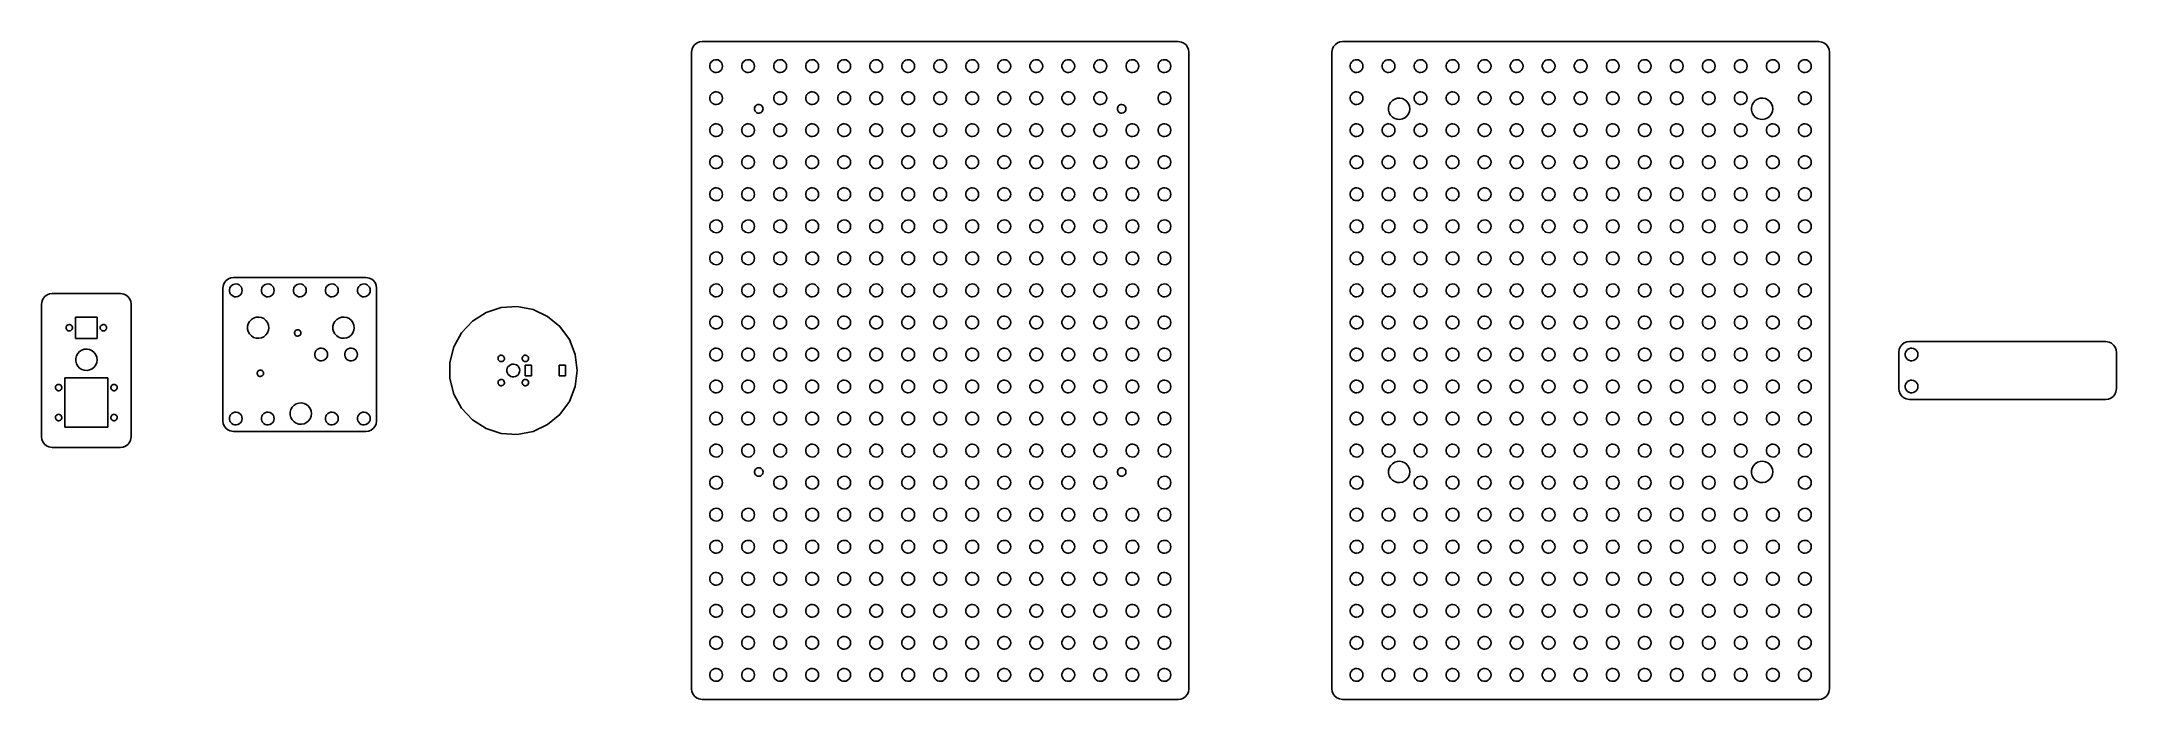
# Model space of a CAD drawing. Header units: metres. Extents: x -21 to 951, y -154 to 154.
import ezdxf

# ---------------------------------------------------------------- set-up
doc = ezdxf.new("R2010")
doc.units = ezdxf.units.M

msp = doc.modelspace()

# ---------------------------------------------------------------- linework, layer by layer
for p, q in [((283.745, 150.545), (283.5, 149)), ((283.5, 149), (283.5, -149)), ((284.278, 151.679), (283.745, 150.545)), ((285.077, 152.645), (284.278, 151.679)), ((286.091, 153.382), (285.077, 152.645)), ((287.257, 153.843), (286.091, 153.382)), ((288.5, 154), (287.257, 153.843)), ((511.5, 154), (288.5, 154)), ((513.045, 153.755), (511.5, 154)), ((514.179, 153.222), (513.045, 153.755)), ((515.145, 152.423), (514.179, 153.222)), ((515.882, 151.409), (515.145, 152.423)), ((516.343, 150.243), (515.882, 151.409)), ((516.5, 149), (516.343, 150.243)), ((516.5, -149), (516.5, 149)), ((583.745, 150.545), (583.5, 149)), ((583.5, 149), (583.5, -149)), ((584.278, 151.679), (583.745, 150.545)), ((585.077, 152.645), (584.278, 151.679)), ((586.091, 153.382), (585.077, 152.645)), ((587.257, 153.843), (586.091, 153.382)), ((588.5, 154), (587.257, 153.843)), ((811.5, 154), (588.5, 154)), ((813.045, 153.755), (811.5, 154)), ((814.179, 153.222), (813.045, 153.755)), ((815.145, 152.423), (814.179, 153.222)), ((815.882, 151.409), (815.145, 152.423)), ((816.343, 150.243), (815.882, 151.409)), ((816.5, 149), (816.343, 150.243)), ((816.5, -149), (816.5, 149)), ((292.024, 142.876), (292.211, 143.604)), ((292.024, 142.124), (292.024, 142.876)), ((292.211, 141.396), (292.024, 142.124)), ((292.211, 143.604), (292.573, 144.263)), ((292.573, 140.737), (292.211, 141.396)), ((292.573, 144.263), (293.088, 144.812)), ((293.088, 140.188), (292.573, 140.737)), ((293.088, 144.812), (293.723, 145.214)), ((293.723, 139.786), (293.088, 140.188)), ((293.723, 145.214), (294.438, 145.447)), ((294.438, 139.553), (293.723, 139.786)), ((294.438, 145.447), (295.188, 145.494)), ((295.188, 139.506), (294.438, 139.553)), ((295.188, 145.494), (295.927, 145.353)), ((295.927, 139.647), (295.188, 139.506)), ((295.927, 145.353), (296.607, 145.033)), ((296.607, 139.967), (295.927, 139.647)), ((296.607, 145.033), (297.187, 144.554)), ((297.187, 140.446), (296.607, 139.967)), ((297.187, 144.554), (297.629, 143.945)), ((297.629, 141.055), (297.187, 140.446)), ((297.629, 143.945), (297.906, 143.246)), ((297.906, 141.754), (297.629, 141.055)), ((297.906, 143.246), (298, 142.5)), ((298, 142.5), (297.906, 141.754)), ((307.024, 142.876), (307.211, 143.604)), ((307.024, 142.124), (307.024, 142.876)), ((307.211, 141.396), (307.024, 142.124)), ((307.211, 143.604), (307.573, 144.263)), ((307.573, 140.737), (307.211, 141.396)), ((307.573, 144.263), (308.088, 144.812)), ((308.088, 140.188), (307.573, 140.737)), ((308.088, 144.812), (308.723, 145.214)), ((308.723, 139.786), (308.088, 140.188)), ((308.723, 145.214), (309.438, 145.447)), ((309.438, 139.553), (308.723, 139.786)), ((309.438, 145.447), (310.188, 145.494)), ((310.188, 139.506), (309.438, 139.553)), ((310.188, 145.494), (310.927, 145.353)), ((310.927, 139.647), (310.188, 139.506)), ((310.927, 145.353), (311.607, 145.033)), ((311.607, 139.967), (310.927, 139.647)), ((311.607, 145.033), (312.187, 144.554)), ((312.187, 140.446), (311.607, 139.967)), ((312.187, 144.554), (312.629, 143.945)), ((312.629, 141.055), (312.187, 140.446)), ((312.629, 143.945), (312.906, 143.246)), ((312.906, 141.754), (312.629, 141.055)), ((312.906, 143.246), (313, 142.5)), ((313, 142.5), (312.906, 141.754)), ((322.024, 142.876), (322.211, 143.604)), ((322.024, 142.124), (322.024, 142.876)), ((322.211, 141.396), (322.024, 142.124)), ((322.211, 143.604), (322.573, 144.263)), ((322.573, 140.737), (322.211, 141.396)), ((322.573, 144.263), (323.088, 144.812)), ((323.088, 140.188), (322.573, 140.737)), ((323.088, 144.812), (323.723, 145.214)), ((323.723, 139.786), (323.088, 140.188)), ((323.723, 145.214), (324.438, 145.447)), ((324.438, 139.553), (323.723, 139.786)), ((324.438, 145.447), (325.188, 145.494)), ((325.188, 139.506), (324.438, 139.553)), ((325.188, 145.494), (325.927, 145.353)), ((325.927, 139.647), (325.188, 139.506)), ((325.927, 145.353), (326.607, 145.033)), ((326.607, 139.967), (325.927, 139.647)), ((326.607, 145.033), (327.187, 144.554)), ((327.187, 140.446), (326.607, 139.967)), ((327.187, 144.554), (327.629, 143.945)), ((327.629, 141.055), (327.187, 140.446)), ((327.629, 143.945), (327.906, 143.246)), ((327.906, 141.754), (327.629, 141.055)), ((327.906, 143.246), (328, 142.5)), ((328, 142.5), (327.906, 141.754)), ((337.024, 142.876), (337.211, 143.604)), ((337.024, 142.124), (337.024, 142.876)), ((337.211, 141.396), (337.024, 142.124)), ((337.211, 143.604), (337.573, 144.263)), ((337.573, 140.737), (337.211, 141.396)), ((337.573, 144.263), (338.088, 144.812)), ((338.088, 140.188), (337.573, 140.737)), ((338.088, 144.812), (338.723, 145.214)), ((338.723, 139.786), (338.088, 140.188)), ((338.723, 145.214), (339.438, 145.447)), ((339.438, 139.553), (338.723, 139.786)), ((339.438, 145.447), (340.188, 145.494)), ((340.188, 139.506), (339.438, 139.553)), ((340.188, 145.494), (340.927, 145.353)), ((340.927, 139.647), (340.188, 139.506)), ((340.927, 145.353), (341.607, 145.033)), ((341.607, 139.967), (340.927, 139.647)), ((341.607, 145.033), (342.187, 144.554)), ((342.187, 140.446), (341.607, 139.967)), ((342.187, 144.554), (342.629, 143.945)), ((342.629, 141.055), (342.187, 140.446)), ((342.629, 143.945), (342.906, 143.246)), ((342.906, 141.754), (342.629, 141.055)), ((342.906, 143.246), (343, 142.5)), ((343, 142.5), (342.906, 141.754)), ((352.024, 142.876), (352.211, 143.604)), ((352.024, 142.124), (352.024, 142.876)), ((352.211, 141.396), (352.024, 142.124)), ((352.211, 143.604), (352.573, 144.263)), ((352.573, 140.737), (352.211, 141.396)), ((352.573, 144.263), (353.088, 144.812)), ((353.088, 140.188), (352.573, 140.737)), ((353.088, 144.812), (353.723, 145.214)), ((353.723, 139.786), (353.088, 140.188)), ((353.723, 145.214), (354.438, 145.447)), ((354.438, 139.553), (353.723, 139.786)), ((354.438, 145.447), (355.188, 145.494)), ((355.188, 139.506), (354.438, 139.553)), ((355.188, 145.494), (355.927, 145.353)), ((355.927, 139.647), (355.188, 139.506)), ((355.927, 145.353), (356.607, 145.033)), ((356.607, 139.967), (355.927, 139.647)), ((356.607, 145.033), (357.187, 144.554)), ((357.187, 140.446), (356.607, 139.967)), ((357.187, 144.554), (357.629, 143.945)), ((357.629, 141.055), (357.187, 140.446)), ((357.629, 143.945), (357.906, 143.246)), ((357.906, 141.754), (357.629, 141.055)), ((357.906, 143.246), (358, 142.5)), ((358, 142.5), (357.906, 141.754)), ((367.024, 142.876), (367.211, 143.604)), ((367.024, 142.124), (367.024, 142.876)), ((367.211, 141.396), (367.024, 142.124)), ((367.211, 143.604), (367.573, 144.263)), ((367.573, 140.737), (367.211, 141.396)), ((367.573, 144.263), (368.088, 144.812)), ((368.088, 140.188), (367.573, 140.737)), ((368.088, 144.812), (368.723, 145.214)), ((368.723, 139.786), (368.088, 140.188)), ((368.723, 145.214), (369.438, 145.447)), ((369.438, 139.553), (368.723, 139.786)), ((369.438, 145.447), (370.188, 145.494)), ((370.188, 139.506), (369.438, 139.553)), ((370.188, 145.494), (370.927, 145.353)), ((370.927, 139.647), (370.188, 139.506)), ((370.927, 145.353), (371.607, 145.033)), ((371.607, 139.967), (370.927, 139.647)), ((371.607, 145.033), (372.187, 144.554)), ((372.187, 140.446), (371.607, 139.967)), ((372.187, 144.554), (372.629, 143.945)), ((372.629, 141.055), (372.187, 140.446)), ((372.629, 143.945), (372.906, 143.246)), ((372.906, 141.754), (372.629, 141.055)), ((372.906, 143.246), (373, 142.5)), ((373, 142.5), (372.906, 141.754)), ((382.024, 142.876), (382.211, 143.604)), ((382.024, 142.124), (382.024, 142.876)), ((382.211, 141.396), (382.024, 142.124)), ((382.211, 143.604), (382.573, 144.263)), ((382.573, 140.737), (382.211, 141.396)), ((382.573, 144.263), (383.088, 144.812)), ((383.088, 140.188), (382.573, 140.737)), ((383.088, 144.812), (383.723, 145.214)), ((383.723, 139.786), (383.088, 140.188)), ((383.723, 145.214), (384.438, 145.447)), ((384.438, 139.553), (383.723, 139.786)), ((384.438, 145.447), (385.188, 145.494)), ((385.188, 139.506), (384.438, 139.553)), ((385.188, 145.494), (385.927, 145.353)), ((385.927, 139.647), (385.188, 139.506)), ((385.927, 145.353), (386.607, 145.033)), ((386.607, 139.967), (385.927, 139.647)), ((386.607, 145.033), (387.187, 144.554)), ((387.187, 140.446), (386.607, 139.967)), ((387.187, 144.554), (387.629, 143.945)), ((387.629, 141.055), (387.187, 140.446)), ((387.629, 143.945), (387.906, 143.246)), ((387.906, 141.754), (387.629, 141.055)), ((387.906, 143.246), (388, 142.5)), ((388, 142.5), (387.906, 141.754)), ((397.024, 142.876), (397.211, 143.604)), ((397.024, 142.124), (397.024, 142.876)), ((397.211, 141.396), (397.024, 142.124)), ((397.211, 143.604), (397.573, 144.263)), ((397.573, 140.737), (397.211, 141.396)), ((397.573, 144.263), (398.088, 144.812)), ((398.088, 140.188), (397.573, 140.737)), ((398.088, 144.812), (398.723, 145.214)), ((398.723, 139.786), (398.088, 140.188)), ((398.723, 145.214), (399.438, 145.447)), ((399.438, 139.553), (398.723, 139.786)), ((399.438, 145.447), (400.188, 145.494)), ((400.188, 139.506), (399.438, 139.553)), ((400.188, 145.494), (400.927, 145.353)), ((400.927, 139.647), (400.188, 139.506)), ((400.927, 145.353), (401.607, 145.033)), ((401.607, 139.967), (400.927, 139.647)), ((401.607, 145.033), (402.187, 144.554)), ((402.187, 140.446), (401.607, 139.967)), ((402.187, 144.554), (402.629, 143.945)), ((402.629, 141.055), (402.187, 140.446)), ((402.629, 143.945), (402.906, 143.246)), ((402.906, 141.754), (402.629, 141.055)), ((402.906, 143.246), (403, 142.5)), ((403, 142.5), (402.906, 141.754)), ((412.024, 142.876), (412.211, 143.604)), ((412.024, 142.124), (412.024, 142.876)), ((412.211, 141.396), (412.024, 142.124)), ((412.211, 143.604), (412.573, 144.263)), ((412.573, 140.737), (412.211, 141.396)), ((412.573, 144.263), (413.088, 144.812)), ((413.088, 140.188), (412.573, 140.737)), ((413.088, 144.812), (413.723, 145.214)), ((413.723, 139.786), (413.088, 140.188)), ((413.723, 145.214), (414.438, 145.447)), ((414.438, 139.553), (413.723, 139.786)), ((414.438, 145.447), (415.188, 145.494)), ((415.188, 139.506), (414.438, 139.553)), ((415.188, 145.494), (415.927, 145.353)), ((415.927, 139.647), (415.188, 139.506)), ((415.927, 145.353), (416.607, 145.033)), ((416.607, 139.967), (415.927, 139.647)), ((416.607, 145.033), (417.187, 144.554)), ((417.187, 140.446), (416.607, 139.967)), ((417.187, 144.554), (417.629, 143.945)), ((417.629, 141.055), (417.187, 140.446)), ((417.629, 143.945), (417.906, 143.246)), ((417.906, 141.754), (417.629, 141.055)), ((417.906, 143.246), (418, 142.5)), ((418, 142.5), (417.906, 141.754)), ((427.024, 142.876), (427.211, 143.604)), ((427.024, 142.124), (427.024, 142.876)), ((427.211, 141.396), (427.024, 142.124)), ((427.211, 143.604), (427.573, 144.263)), ((427.573, 140.737), (427.211, 141.396)), ((427.573, 144.263), (428.088, 144.812)), ((428.088, 140.188), (427.573, 140.737)), ((428.088, 144.812), (428.723, 145.214)), ((428.723, 139.786), (428.088, 140.188)), ((428.723, 145.214), (429.438, 145.447)), ((429.438, 139.553), (428.723, 139.786)), ((429.438, 145.447), (430.188, 145.494)), ((430.188, 139.506), (429.438, 139.553)), ((430.188, 145.494), (430.927, 145.353)), ((430.927, 139.647), (430.188, 139.506)), ((430.927, 145.353), (431.607, 145.033)), ((431.607, 139.967), (430.927, 139.647)), ((431.607, 145.033), (432.187, 144.554)), ((432.187, 140.446), (431.607, 139.967)), ((432.187, 144.554), (432.629, 143.945)), ((432.629, 141.055), (432.187, 140.446)), ((432.629, 143.945), (432.906, 143.246)), ((432.906, 141.754), (432.629, 141.055)), ((432.906, 143.246), (433, 142.5)), ((433, 142.5), (432.906, 141.754)), ((442.024, 142.876), (442.211, 143.604)), ((442.024, 142.124), (442.024, 142.876)), ((442.211, 141.396), (442.024, 142.124)), ((442.211, 143.604), (442.573, 144.263)), ((442.573, 140.737), (442.211, 141.396)), ((442.573, 144.263), (443.088, 144.812)), ((443.088, 140.188), (442.573, 140.737)), ((443.088, 144.812), (443.723, 145.214)), ((443.723, 139.786), (443.088, 140.188)), ((443.723, 145.214), (444.438, 145.447)), ((444.438, 139.553), (443.723, 139.786)), ((444.438, 145.447), (445.188, 145.494)), ((445.188, 139.506), (444.438, 139.553)), ((445.188, 145.494), (445.927, 145.353)), ((445.927, 139.647), (445.188, 139.506)), ((445.927, 145.353), (446.607, 145.033)), ((446.607, 139.967), (445.927, 139.647)), ((446.607, 145.033), (447.187, 144.554)), ((447.187, 140.446), (446.607, 139.967)), ((447.187, 144.554), (447.629, 143.945)), ((447.629, 141.055), (447.187, 140.446)), ((447.629, 143.945), (447.906, 143.246)), ((447.906, 141.754), (447.629, 141.055)), ((447.906, 143.246), (448, 142.5)), ((448, 142.5), (447.906, 141.754)), ((457.024, 142.876), (457.211, 143.604)), ((457.024, 142.124), (457.024, 142.876)), ((457.211, 141.396), (457.024, 142.124)), ((457.211, 143.604), (457.573, 144.263)), ((457.573, 140.737), (457.211, 141.396)), ((457.573, 144.263), (458.088, 144.812)), ((458.088, 140.188), (457.573, 140.737)), ((458.088, 144.812), (458.723, 145.214)), ((458.723, 139.786), (458.088, 140.188)), ((458.723, 145.214), (459.438, 145.447)), ((459.438, 139.553), (458.723, 139.786)), ((459.438, 145.447), (460.188, 145.494)), ((460.188, 139.506), (459.438, 139.553)), ((460.188, 145.494), (460.927, 145.353)), ((460.927, 139.647), (460.188, 139.506)), ((460.927, 145.353), (461.607, 145.033)), ((461.607, 139.967), (460.927, 139.647)), ((461.607, 145.033), (462.187, 144.554)), ((462.187, 140.446), (461.607, 139.967)), ((462.187, 144.554), (462.629, 143.945)), ((462.629, 141.055), (462.187, 140.446)), ((462.629, 143.945), (462.906, 143.246)), ((462.906, 141.754), (462.629, 141.055)), ((462.906, 143.246), (463, 142.5)), ((463, 142.5), (462.906, 141.754)), ((472.024, 142.876), (472.211, 143.604)), ((472.024, 142.124), (472.024, 142.876)), ((472.211, 141.396), (472.024, 142.124)), ((472.211, 143.604), (472.573, 144.263)), ((472.573, 140.737), (472.211, 141.396)), ((472.573, 144.263), (473.088, 144.812)), ((473.088, 140.188), (472.573, 140.737)), ((473.088, 144.812), (473.723, 145.214)), ((473.723, 139.786), (473.088, 140.188)), ((473.723, 145.214), (474.438, 145.447)), ((474.438, 139.553), (473.723, 139.786)), ((474.438, 145.447), (475.188, 145.494)), ((475.188, 139.506), (474.438, 139.553)), ((475.188, 145.494), (475.927, 145.353)), ((475.927, 139.647), (475.188, 139.506)), ((475.927, 145.353), (476.607, 145.033)), ((476.607, 139.967), (475.927, 139.647)), ((476.607, 145.033), (477.187, 144.554)), ((477.187, 140.446), (476.607, 139.967)), ((477.187, 144.554), (477.629, 143.945)), ((477.629, 141.055), (477.187, 140.446)), ((477.629, 143.945), (477.906, 143.246)), ((477.906, 141.754), (477.629, 141.055)), ((477.906, 143.246), (478, 142.5)), ((478, 142.5), (477.906, 141.754)), ((487.024, 142.876), (487.211, 143.604)), ((487.024, 142.124), (487.024, 142.876)), ((487.211, 141.396), (487.024, 142.124)), ((487.211, 143.604), (487.573, 144.263)), ((487.573, 140.737), (487.211, 141.396)), ((487.573, 144.263), (488.088, 144.812)), ((488.088, 140.188), (487.573, 140.737)), ((488.088, 144.812), (488.723, 145.214)), ((488.723, 139.786), (488.088, 140.188)), ((488.723, 145.214), (489.438, 145.447)), ((489.438, 139.553), (488.723, 139.786)), ((489.438, 145.447), (490.188, 145.494)), ((490.188, 139.506), (489.438, 139.553)), ((490.188, 145.494), (490.927, 145.353)), ((490.927, 139.647), (490.188, 139.506)), ((490.927, 145.353), (491.607, 145.033)), ((491.607, 139.967), (490.927, 139.647)), ((491.607, 145.033), (492.187, 144.554)), ((492.187, 140.446), (491.607, 139.967)), ((492.187, 144.554), (492.629, 143.945)), ((492.629, 141.055), (492.187, 140.446)), ((492.629, 143.945), (492.906, 143.246)), ((492.906, 141.754), (492.629, 141.055)), ((492.906, 143.246), (493, 142.5)), ((493, 142.5), (492.906, 141.754)), ((502.024, 142.876), (502.211, 143.604)), ((502.024, 142.124), (502.024, 142.876)), ((502.211, 141.396), (502.024, 142.124)), ((502.211, 143.604), (502.573, 144.263)), ((502.573, 140.737), (502.211, 141.396)), ((502.573, 144.263), (503.088, 144.812)), ((503.088, 140.188), (502.573, 140.737)), ((503.088, 144.812), (503.723, 145.214)), ((503.723, 139.786), (503.088, 140.188)), ((503.723, 145.214), (504.438, 145.447)), ((504.438, 139.553), (503.723, 139.786)), ((504.438, 145.447), (505.188, 145.494)), ((505.188, 139.506), (504.438, 139.553)), ((505.188, 145.494), (505.927, 145.353)), ((505.927, 139.647), (505.188, 139.506)), ((505.927, 145.353), (506.607, 145.033)), ((506.607, 139.967), (505.927, 139.647)), ((506.607, 145.033), (507.187, 144.554)), ((507.187, 140.446), (506.607, 139.967)), ((507.187, 144.554), (507.629, 143.945)), ((507.629, 141.055), (507.187, 140.446)), ((507.629, 143.945), (507.906, 143.246)), ((507.906, 141.754), (507.629, 141.055)), ((507.906, 143.246), (508, 142.5)), ((508, 142.5), (507.906, 141.754)), ((592.024, 142.876), (592.211, 143.604)), ((592.024, 142.124), (592.024, 142.876)), ((592.211, 141.396), (592.024, 142.124)), ((592.211, 143.604), (592.573, 144.263)), ((592.573, 140.737), (592.211, 141.396)), ((592.573, 144.263), (593.088, 144.812)), ((593.088, 140.188), (592.573, 140.737)), ((593.088, 144.812), (593.723, 145.214)), ((593.723, 139.786), (593.088, 140.188)), ((593.723, 145.214), (594.438, 145.447)), ((594.438, 139.553), (593.723, 139.786)), ((594.438, 145.447), (595.188, 145.494)), ((595.188, 139.506), (594.438, 139.553)), ((595.188, 145.494), (595.927, 145.353)), ((595.927, 139.647), (595.188, 139.506)), ((595.927, 145.353), (596.607, 145.033)), ((596.607, 139.967), (595.927, 139.647)), ((596.607, 145.033), (597.187, 144.554)), ((597.187, 140.446), (596.607, 139.967)), ((597.187, 144.554), (597.629, 143.945)), ((597.629, 141.055), (597.187, 140.446)), ((597.629, 143.945), (597.906, 143.246)), ((597.906, 141.754), (597.629, 141.055)), ((597.906, 143.246), (598, 142.5)), ((598, 142.5), (597.906, 141.754)), ((607.024, 142.876), (607.211, 143.604)), ((607.024, 142.124), (607.024, 142.876)), ((607.211, 141.396), (607.024, 142.124)), ((607.211, 143.604), (607.573, 144.263)), ((607.573, 140.737), (607.211, 141.396)), ((607.573, 144.263), (608.088, 144.812)), ((608.088, 140.188), (607.573, 140.737)), ((608.088, 144.812), (608.723, 145.214)), ((608.723, 139.786), (608.088, 140.188)), ((608.723, 145.214), (609.438, 145.447)), ((609.438, 139.553), (608.723, 139.786)), ((609.438, 145.447), (610.188, 145.494)), ((610.188, 139.506), (609.438, 139.553)), ((610.188, 145.494), (610.927, 145.353)), ((610.927, 139.647), (610.188, 139.506)), ((610.927, 145.353), (611.607, 145.033)), ((611.607, 139.967), (610.927, 139.647)), ((611.607, 145.033), (612.187, 144.554)), ((612.187, 140.446), (611.607, 139.967)), ((612.187, 144.554), (612.629, 143.945)), ((612.629, 141.055), (612.187, 140.446)), ((612.629, 143.945), (612.906, 143.246)), ((612.906, 141.754), (612.629, 141.055)), ((612.906, 143.246), (613, 142.5)), ((613, 142.5), (612.906, 141.754)), ((622.024, 142.876), (622.211, 143.604)), ((622.024, 142.124), (622.024, 142.876)), ((622.211, 141.396), (622.024, 142.124)), ((622.211, 143.604), (622.573, 144.263)), ((622.573, 140.737), (622.211, 141.396)), ((622.573, 144.263), (623.088, 144.812)), ((623.088, 140.188), (622.573, 140.737)), ((623.088, 144.812), (623.723, 145.214)), ((623.723, 139.786), (623.088, 140.188)), ((623.723, 145.214), (624.438, 145.447)), ((624.438, 139.553), (623.723, 139.786)), ((624.438, 145.447), (625.188, 145.494)), ((625.188, 139.506), (624.438, 139.553)), ((625.188, 145.494), (625.927, 145.353)), ((625.927, 139.647), (625.188, 139.506)), ((625.927, 145.353), (626.607, 145.033)), ((626.607, 139.967), (625.927, 139.647)), ((626.607, 145.033), (627.187, 144.554)), ((627.187, 140.446), (626.607, 139.967)), ((627.187, 144.554), (627.629, 143.945)), ((627.629, 141.055), (627.187, 140.446)), ((627.629, 143.945), (627.906, 143.246)), ((627.906, 141.754), (627.629, 141.055)), ((627.906, 143.246), (628, 142.5)), ((628, 142.5), (627.906, 141.754)), ((637.024, 142.876), (637.211, 143.604)), ((637.024, 142.124), (637.024, 142.876)), ((637.211, 141.396), (637.024, 142.124)), ((637.211, 143.604), (637.573, 144.263)), ((637.573, 140.737), (637.211, 141.396)), ((637.573, 144.263), (638.088, 144.812)), ((638.088, 140.188), (637.573, 140.737)), ((638.088, 144.812), (638.723, 145.214)), ((638.723, 139.786), (638.088, 140.188)), ((638.723, 145.214), (639.438, 145.447)), ((639.438, 139.553), (638.723, 139.786)), ((639.438, 145.447), (640.188, 145.494)), ((640.188, 139.506), (639.438, 139.553)), ((640.188, 145.494), (640.927, 145.353)), ((640.927, 139.647), (640.188, 139.506)), ((640.927, 145.353), (641.607, 145.033)), ((641.607, 139.967), (640.927, 139.647)), ((641.607, 145.033), (642.187, 144.554)), ((642.187, 140.446), (641.607, 139.967)), ((642.187, 144.554), (642.629, 143.945)), ((642.629, 141.055), (642.187, 140.446)), ((642.629, 143.945), (642.906, 143.246)), ((642.906, 141.754), (642.629, 141.055)), ((642.906, 143.246), (643, 142.5)), ((643, 142.5), (642.906, 141.754)), ((652.024, 142.876), (652.211, 143.604)), ((652.024, 142.124), (652.024, 142.876)), ((652.211, 141.396), (652.024, 142.124)), ((652.211, 143.604), (652.573, 144.263)), ((652.573, 140.737), (652.211, 141.396)), ((652.573, 144.263), (653.088, 144.812)), ((653.088, 140.188), (652.573, 140.737)), ((653.088, 144.812), (653.723, 145.214)), ((653.723, 139.786), (653.088, 140.188)), ((653.723, 145.214), (654.438, 145.447)), ((654.438, 139.553), (653.723, 139.786)), ((654.438, 145.447), (655.188, 145.494)), ((655.188, 139.506), (654.438, 139.553)), ((655.188, 145.494), (655.927, 145.353)), ((655.927, 139.647), (655.188, 139.506)), ((655.927, 145.353), (656.607, 145.033)), ((656.607, 139.967), (655.927, 139.647)), ((656.607, 145.033), (657.187, 144.554)), ((657.187, 140.446), (656.607, 139.967)), ((657.187, 144.554), (657.629, 143.945)), ((657.629, 141.055), (657.187, 140.446)), ((657.629, 143.945), (657.906, 143.246)), ((657.906, 141.754), (657.629, 141.055)), ((657.906, 143.246), (658, 142.5)), ((658, 142.5), (657.906, 141.754)), ((667.024, 142.876), (667.211, 143.604)), ((667.024, 142.124), (667.024, 142.876)), ((667.211, 141.396), (667.024, 142.124)), ((667.211, 143.604), (667.573, 144.263)), ((667.573, 140.737), (667.211, 141.396)), ((667.573, 144.263), (668.088, 144.812)), ((668.088, 140.188), (667.573, 140.737)), ((668.088, 144.812), (668.723, 145.214)), ((668.723, 139.786), (668.088, 140.188)), ((668.723, 145.214), (669.438, 145.447)), ((669.438, 139.553), (668.723, 139.786)), ((669.438, 145.447), (670.188, 145.494)), ((670.188, 139.506), (669.438, 139.553)), ((670.188, 145.494), (670.927, 145.353)), ((670.927, 139.647), (670.188, 139.506)), ((670.927, 145.353), (671.607, 145.033)), ((671.607, 139.967), (670.927, 139.647)), ((671.607, 145.033), (672.187, 144.554)), ((672.187, 140.446), (671.607, 139.967)), ((672.187, 144.554), (672.629, 143.945)), ((672.629, 141.055), (672.187, 140.446)), ((672.629, 143.945), (672.906, 143.246)), ((672.906, 141.754), (672.629, 141.055)), ((672.906, 143.246), (673, 142.5)), ((673, 142.5), (672.906, 141.754)), ((682.024, 142.876), (682.211, 143.604)), ((682.024, 142.124), (682.024, 142.876)), ((682.211, 141.396), (682.024, 142.124)), ((682.211, 143.604), (682.573, 144.263)), ((682.573, 140.737), (682.211, 141.396)), ((682.573, 144.263), (683.088, 144.812)), ((683.088, 140.188), (682.573, 140.737)), ((683.088, 144.812), (683.723, 145.214)), ((683.723, 139.786), (683.088, 140.188)), ((683.723, 145.214), (684.438, 145.447)), ((684.438, 139.553), (683.723, 139.786)), ((684.438, 145.447), (685.188, 145.494)), ((685.188, 139.506), (684.438, 139.553)), ((685.188, 145.494), (685.927, 145.353)), ((685.927, 139.647), (685.188, 139.506)), ((685.927, 145.353), (686.607, 145.033)), ((686.607, 139.967), (685.927, 139.647)), ((686.607, 145.033), (687.187, 144.554)), ((687.187, 140.446), (686.607, 139.967)), ((687.187, 144.554), (687.629, 143.945)), ((687.629, 141.055), (687.187, 140.446)), ((687.629, 143.945), (687.906, 143.246)), ((687.906, 141.754), (687.629, 141.055)), ((687.906, 143.246), (688, 142.5)), ((688, 142.5), (687.906, 141.754)), ((697.024, 142.876), (697.211, 143.604)), ((697.024, 142.124), (697.024, 142.876)), ((697.211, 141.396), (697.024, 142.124)), ((697.211, 143.604), (697.573, 144.263)), ((697.573, 140.737), (697.211, 141.396)), ((697.573, 144.263), (698.088, 144.812)), ((698.088, 140.188), (697.573, 140.737)), ((698.088, 144.812), (698.723, 145.214)), ((698.723, 139.786), (698.088, 140.188)), ((698.723, 145.214), (699.438, 145.447)), ((699.438, 139.553), (698.723, 139.786)), ((699.438, 145.447), (700.188, 145.494)), ((700.188, 139.506), (699.438, 139.553)), ((700.188, 145.494), (700.927, 145.353)), ((700.927, 139.647), (700.188, 139.506)), ((700.927, 145.353), (701.607, 145.033)), ((701.607, 139.967), (700.927, 139.647)), ((701.607, 145.033), (702.187, 144.554)), ((702.187, 140.446), (701.607, 139.967)), ((702.187, 144.554), (702.629, 143.945)), ((702.629, 141.055), (702.187, 140.446)), ((702.629, 143.945), (702.906, 143.246)), ((702.906, 141.754), (702.629, 141.055)), ((702.906, 143.246), (703, 142.5)), ((703, 142.5), (702.906, 141.754)), ((712.024, 142.876), (712.211, 143.604)), ((712.024, 142.124), (712.024, 142.876)), ((712.211, 141.396), (712.024, 142.124)), ((712.211, 143.604), (712.573, 144.263)), ((712.573, 140.737), (712.211, 141.396)), ((712.573, 144.263), (713.088, 144.812)), ((713.088, 140.188), (712.573, 140.737)), ((713.088, 144.812), (713.723, 145.214)), ((713.723, 139.786), (713.088, 140.188)), ((713.723, 145.214), (714.438, 145.447)), ((714.438, 139.553), (713.723, 139.786)), ((714.438, 145.447), (715.188, 145.494)), ((715.188, 139.506), (714.438, 139.553)), ((715.188, 145.494), (715.927, 145.353)), ((715.927, 139.647), (715.188, 139.506)), ((715.927, 145.353), (716.607, 145.033)), ((716.607, 139.967), (715.927, 139.647)), ((716.607, 145.033), (717.187, 144.554)), ((717.187, 140.446), (716.607, 139.967)), ((717.187, 144.554), (717.629, 143.945)), ((717.629, 141.055), (717.187, 140.446)), ((717.629, 143.945), (717.906, 143.246)), ((717.906, 141.754), (717.629, 141.055)), ((717.906, 143.246), (718, 142.5)), ((718, 142.5), (717.906, 141.754)), ((727.024, 142.876), (727.211, 143.604)), ((727.024, 142.124), (727.024, 142.876)), ((727.211, 141.396), (727.024, 142.124)), ((727.211, 143.604), (727.573, 144.263)), ((727.573, 140.737), (727.211, 141.396)), ((727.573, 144.263), (728.088, 144.812)), ((728.088, 140.188), (727.573, 140.737)), ((728.088, 144.812), (728.723, 145.214)), ((728.723, 139.786), (728.088, 140.188)), ((728.723, 145.214), (729.438, 145.447)), ((729.438, 139.553), (728.723, 139.786)), ((729.438, 145.447), (730.188, 145.494)), ((730.188, 139.506), (729.438, 139.553)), ((730.188, 145.494), (730.927, 145.353)), ((730.927, 139.647), (730.188, 139.506)), ((730.927, 145.353), (731.607, 145.033)), ((731.607, 139.967), (730.927, 139.647)), ((731.607, 145.033), (732.187, 144.554)), ((732.187, 140.446), (731.607, 139.967)), ((732.187, 144.554), (732.629, 143.945)), ((732.629, 141.055), (732.187, 140.446)), ((732.629, 143.945), (732.906, 143.246)), ((732.906, 141.754), (732.629, 141.055)), ((732.906, 143.246), (733, 142.5)), ((733, 142.5), (732.906, 141.754)), ((742.024, 142.876), (742.211, 143.604)), ((742.024, 142.124), (742.024, 142.876)), ((742.211, 141.396), (742.024, 142.124)), ((742.211, 143.604), (742.573, 144.263)), ((742.573, 140.737), (742.211, 141.396)), ((742.573, 144.263), (743.088, 144.812)), ((743.088, 140.188), (742.573, 140.737)), ((743.088, 144.812), (743.723, 145.214)), ((743.723, 139.786), (743.088, 140.188)), ((743.723, 145.214), (744.438, 145.447)), ((744.438, 139.553), (743.723, 139.786)), ((744.438, 145.447), (745.188, 145.494)), ((745.188, 139.506), (744.438, 139.553)), ((745.188, 145.494), (745.927, 145.353)), ((745.927, 139.647), (745.188, 139.506)), ((745.927, 145.353), (746.607, 145.033)), ((746.607, 139.967), (745.927, 139.647)), ((746.607, 145.033), (747.187, 144.554)), ((747.187, 140.446), (746.607, 139.967)), ((747.187, 144.554), (747.629, 143.945)), ((747.629, 141.055), (747.187, 140.446)), ((747.629, 143.945), (747.906, 143.246)), ((747.906, 141.754), (747.629, 141.055)), ((747.906, 143.246), (748, 142.5)), ((748, 142.5), (747.906, 141.754)), ((757.024, 142.876), (757.211, 143.604)), ((757.024, 142.124), (757.024, 142.876)), ((757.211, 141.396), (757.024, 142.124)), ((757.211, 143.604), (757.573, 144.263)), ((757.573, 140.737), (757.211, 141.396)), ((757.573, 144.263), (758.088, 144.812)), ((758.088, 140.188), (757.573, 140.737)), ((758.088, 144.812), (758.723, 145.214)), ((758.723, 139.786), (758.088, 140.188)), ((758.723, 145.214), (759.438, 145.447)), ((759.438, 139.553), (758.723, 139.786)), ((759.438, 145.447), (760.188, 145.494)), ((760.188, 139.506), (759.438, 139.553)), ((760.188, 145.494), (760.927, 145.353)), ((760.927, 139.647), (760.188, 139.506)), ((760.927, 145.353), (761.607, 145.033)), ((761.607, 139.967), (760.927, 139.647)), ((761.607, 145.033), (762.187, 144.554)), ((762.187, 140.446), (761.607, 139.967)), ((762.187, 144.554), (762.629, 143.945)), ((762.629, 141.055), (762.187, 140.446)), ((762.629, 143.945), (762.906, 143.246)), ((762.906, 141.754), (762.629, 141.055)), ((762.906, 143.246), (763, 142.5)), ((763, 142.5), (762.906, 141.754)), ((772.024, 142.876), (772.211, 143.604)), ((772.024, 142.124), (772.024, 142.876)), ((772.211, 141.396), (772.024, 142.124)), ((772.211, 143.604), (772.573, 144.263)), ((772.573, 140.737), (772.211, 141.396)), ((772.573, 144.263), (773.088, 144.812)), ((773.088, 140.188), (772.573, 140.737)), ((773.088, 144.812), (773.723, 145.214)), ((773.723, 139.786), (773.088, 140.188)), ((773.723, 145.214), (774.438, 145.447)), ((774.438, 139.553), (773.723, 139.786)), ((774.438, 145.447), (775.188, 145.494)), ((775.188, 139.506), (774.438, 139.553)), ((775.188, 145.494), (775.927, 145.353)), ((775.927, 139.647), (775.188, 139.506)), ((775.927, 145.353), (776.607, 145.033)), ((776.607, 139.967), (775.927, 139.647)), ((776.607, 145.033), (777.187, 144.554)), ((777.187, 140.446), (776.607, 139.967)), ((777.187, 144.554), (777.629, 143.945)), ((777.629, 141.055), (777.187, 140.446)), ((777.629, 143.945), (777.906, 143.246)), ((777.906, 141.754), (777.629, 141.055)), ((777.906, 143.246), (778, 142.5)), ((778, 142.5), (777.906, 141.754)), ((787.024, 142.876), (787.211, 143.604)), ((787.024, 142.124), (787.024, 142.876)), ((787.211, 141.396), (787.024, 142.124)), ((787.211, 143.604), (787.573, 144.263)), ((787.573, 140.737), (787.211, 141.396)), ((787.573, 144.263), (788.088, 144.812)), ((788.088, 140.188), (787.573, 140.737)), ((788.088, 144.812), (788.723, 145.214)), ((788.723, 139.786), (788.088, 140.188)), ((788.723, 145.214), (789.438, 145.447)), ((789.438, 139.553), (788.723, 139.786)), ((789.438, 145.447), (790.188, 145.494)), ((790.188, 139.506), (789.438, 139.553)), ((790.188, 145.494), (790.927, 145.353)), ((790.927, 139.647), (790.188, 139.506)), ((790.927, 145.353), (791.607, 145.033)), ((791.607, 139.967), (790.927, 139.647)), ((791.607, 145.033), (792.187, 144.554)), ((792.187, 140.446), (791.607, 139.967)), ((792.187, 144.554), (792.629, 143.945)), ((792.629, 141.055), (792.187, 140.446)), ((792.629, 143.945), (792.906, 143.246)), ((792.906, 141.754), (792.629, 141.055)), ((792.906, 143.246), (793, 142.5)), ((793, 142.5), (792.906, 141.754)), ((802.024, 142.876), (802.211, 143.604)), ((802.024, 142.124), (802.024, 142.876)), ((802.211, 141.396), (802.024, 142.124)), ((802.211, 143.604), (802.573, 144.263)), ((802.573, 140.737), (802.211, 141.396)), ((802.573, 144.263), (803.088, 144.812)), ((803.088, 140.188), (802.573, 140.737)), ((803.088, 144.812), (803.723, 145.214)), ((803.723, 139.786), (803.088, 140.188)), ((803.723, 145.214), (804.438, 145.447)), ((804.438, 139.553), (803.723, 139.786)), ((804.438, 145.447), (805.188, 145.494)), ((805.188, 139.506), (804.438, 139.553)), ((805.188, 145.494), (805.927, 145.353)), ((805.927, 139.647), (805.188, 139.506)), ((805.927, 145.353), (806.607, 145.033)), ((806.607, 139.967), (805.927, 139.647)), ((806.607, 145.033), (807.187, 144.554)), ((807.187, 140.446), (806.607, 139.967)), ((807.187, 144.554), (807.629, 143.945)), ((807.629, 141.055), (807.187, 140.446)), ((807.629, 143.945), (807.906, 143.246)), ((807.906, 141.754), (807.629, 141.055)), ((807.906, 143.246), (808, 142.5)), ((808, 142.5), (807.906, 141.754)), ((292.024, 127.876), (292.211, 128.604)), ((292.024, 127.124), (292.024, 127.876)), ((292.211, 126.396), (292.024, 127.124)), ((292.211, 128.604), (292.573, 129.263)), ((292.573, 125.737), (292.211, 126.396)), ((292.573, 129.263), (293.088, 129.812)), ((293.088, 129.812), (293.723, 130.214)), ((293.723, 130.214), (294.438, 130.447)), ((294.438, 130.447), (295.188, 130.494)), ((295.188, 130.494), (295.927, 130.353)), ((295.927, 130.353), (296.607, 130.033)), ((296.607, 130.033), (297.187, 129.554)), ((297.187, 129.554), (297.629, 128.945)), ((297.629, 128.945), (297.906, 128.246)), ((297.906, 126.754), (297.629, 126.055)), ((297.906, 128.246), (298, 127.5)), ((298, 127.5), (297.906, 126.754)), ((322.024, 127.876), (322.211, 128.604)), ((322.024, 127.124), (322.024, 127.876)), ((322.211, 126.396), (322.024, 127.124)), ((322.211, 128.604), (322.573, 129.263)), ((322.573, 125.737), (322.211, 126.396)), ((322.573, 129.263), (323.088, 129.812)), ((323.088, 129.812), (323.723, 130.214)), ((323.723, 130.214), (324.438, 130.447)), ((324.438, 130.447), (325.188, 130.494)), ((325.188, 130.494), (325.927, 130.353)), ((325.927, 130.353), (326.607, 130.033)), ((326.607, 130.033), (327.187, 129.554)), ((327.187, 129.554), (327.629, 128.945)), ((327.629, 128.945), (327.906, 128.246)), ((327.906, 126.754), (327.629, 126.055)), ((327.906, 128.246), (328, 127.5)), ((328, 127.5), (327.906, 126.754)), ((337.024, 127.876), (337.211, 128.604)), ((337.024, 127.124), (337.024, 127.876)), ((337.211, 126.396), (337.024, 127.124)), ((337.211, 128.604), (337.573, 129.263)), ((337.573, 125.737), (337.211, 126.396)), ((337.573, 129.263), (338.088, 129.812)), ((338.088, 129.812), (338.723, 130.214)), ((338.723, 130.214), (339.438, 130.447)), ((339.438, 130.447), (340.188, 130.494)), ((340.188, 130.494), (340.927, 130.353)), ((340.927, 130.353), (341.607, 130.033)), ((341.607, 130.033), (342.187, 129.554)), ((342.187, 129.554), (342.629, 128.945)), ((342.629, 128.945), (342.906, 128.246)), ((342.906, 126.754), (342.629, 126.055)), ((342.906, 128.246), (343, 127.5)), ((343, 127.5), (342.906, 126.754)), ((352.024, 127.876), (352.211, 128.604)), ((352.024, 127.124), (352.024, 127.876)), ((352.211, 126.396), (352.024, 127.124)), ((352.211, 128.604), (352.573, 129.263)), ((352.573, 125.737), (352.211, 126.396)), ((352.573, 129.263), (353.088, 129.812)), ((353.088, 129.812), (353.723, 130.214)), ((353.723, 130.214), (354.438, 130.447)), ((354.438, 130.447), (355.188, 130.494)), ((355.188, 130.494), (355.927, 130.353)), ((355.927, 130.353), (356.607, 130.033)), ((356.607, 130.033), (357.187, 129.554)), ((357.187, 129.554), (357.629, 128.945)), ((357.629, 128.945), (357.906, 128.246)), ((357.906, 126.754), (357.629, 126.055)), ((357.906, 128.246), (358, 127.5)), ((358, 127.5), (357.906, 126.754)), ((367.024, 127.876), (367.211, 128.604)), ((367.024, 127.124), (367.024, 127.876)), ((367.211, 126.396), (367.024, 127.124)), ((367.211, 128.604), (367.573, 129.263)), ((367.573, 125.737), (367.211, 126.396)), ((367.573, 129.263), (368.088, 129.812)), ((368.088, 129.812), (368.723, 130.214)), ((368.723, 130.214), (369.438, 130.447)), ((369.438, 130.447), (370.188, 130.494)), ((370.188, 130.494), (370.927, 130.353)), ((370.927, 130.353), (371.607, 130.033)), ((371.607, 130.033), (372.187, 129.554)), ((372.187, 129.554), (372.629, 128.945)), ((372.629, 128.945), (372.906, 128.246)), ((372.906, 126.754), (372.629, 126.055)), ((372.906, 128.246), (373, 127.5)), ((373, 127.5), (372.906, 126.754)), ((382.024, 127.876), (382.211, 128.604)), ((382.024, 127.124), (382.024, 127.876)), ((382.211, 126.396), (382.024, 127.124)), ((382.211, 128.604), (382.573, 129.263)), ((382.573, 125.737), (382.211, 126.396)), ((382.573, 129.263), (383.088, 129.812)), ((383.088, 129.812), (383.723, 130.214)), ((383.723, 130.214), (384.438, 130.447)), ((384.438, 130.447), (385.188, 130.494)), ((385.188, 130.494), (385.927, 130.353)), ((385.927, 130.353), (386.607, 130.033)), ((386.607, 130.033), (387.187, 129.554)), ((387.187, 129.554), (387.629, 128.945)), ((387.629, 128.945), (387.906, 128.246)), ((387.906, 126.754), (387.629, 126.055)), ((387.906, 128.246), (388, 127.5)), ((388, 127.5), (387.906, 126.754)), ((397.024, 127.876), (397.211, 128.604)), ((397.024, 127.124), (397.024, 127.876)), ((397.211, 126.396), (397.024, 127.124)), ((397.211, 128.604), (397.573, 129.263)), ((397.573, 125.737), (397.211, 126.396)), ((397.573, 129.263), (398.088, 129.812)), ((398.088, 129.812), (398.723, 130.214)), ((398.723, 130.214), (399.438, 130.447)), ((399.438, 130.447), (400.188, 130.494)), ((400.188, 130.494), (400.927, 130.353)), ((400.927, 130.353), (401.607, 130.033)), ((401.607, 130.033), (402.187, 129.554)), ((402.187, 129.554), (402.629, 128.945)), ((402.629, 128.945), (402.906, 128.246)), ((402.906, 126.754), (402.629, 126.055)), ((402.906, 128.246), (403, 127.5)), ((403, 127.5), (402.906, 126.754)), ((412.024, 127.876), (412.211, 128.604)), ((412.024, 127.124), (412.024, 127.876)), ((412.211, 126.396), (412.024, 127.124)), ((412.211, 128.604), (412.573, 129.263)), ((412.573, 125.737), (412.211, 126.396)), ((412.573, 129.263), (413.088, 129.812)), ((413.088, 129.812), (413.723, 130.214)), ((413.723, 130.214), (414.438, 130.447)), ((414.438, 130.447), (415.188, 130.494)), ((415.188, 130.494), (415.927, 130.353)), ((415.927, 130.353), (416.607, 130.033)), ((416.607, 130.033), (417.187, 129.554)), ((417.187, 129.554), (417.629, 128.945)), ((417.629, 128.945), (417.906, 128.246)), ((417.906, 126.754), (417.629, 126.055)), ((417.906, 128.246), (418, 127.5)), ((418, 127.5), (417.906, 126.754)), ((427.024, 127.876), (427.211, 128.604)), ((427.024, 127.124), (427.024, 127.876)), ((427.211, 126.396), (427.024, 127.124)), ((427.211, 128.604), (427.573, 129.263)), ((427.573, 125.737), (427.211, 126.396)), ((427.573, 129.263), (428.088, 129.812)), ((428.088, 129.812), (428.723, 130.214)), ((428.723, 130.214), (429.438, 130.447)), ((429.438, 130.447), (430.188, 130.494)), ((430.188, 130.494), (430.927, 130.353)), ((430.927, 130.353), (431.607, 130.033)), ((431.607, 130.033), (432.187, 129.554)), ((432.187, 129.554), (432.629, 128.945)), ((432.629, 128.945), (432.906, 128.246)), ((432.906, 126.754), (432.629, 126.055)), ((432.906, 128.246), (433, 127.5)), ((433, 127.5), (432.906, 126.754)), ((442.024, 127.876), (442.211, 128.604)), ((442.024, 127.124), (442.024, 127.876)), ((442.211, 126.396), (442.024, 127.124)), ((442.211, 128.604), (442.573, 129.263)), ((442.573, 125.737), (442.211, 126.396)), ((442.573, 129.263), (443.088, 129.812)), ((443.088, 129.812), (443.723, 130.214)), ((443.723, 130.214), (444.438, 130.447)), ((444.438, 130.447), (445.188, 130.494)), ((445.188, 130.494), (445.927, 130.353)), ((445.927, 130.353), (446.607, 130.033)), ((446.607, 130.033), (447.187, 129.554)), ((447.187, 129.554), (447.629, 128.945)), ((447.629, 128.945), (447.906, 128.246)), ((447.906, 126.754), (447.629, 126.055)), ((447.906, 128.246), (448, 127.5)), ((448, 127.5), (447.906, 126.754)), ((457.024, 127.876), (457.211, 128.604)), ((457.024, 127.124), (457.024, 127.876)), ((457.211, 126.396), (457.024, 127.124)), ((457.211, 128.604), (457.573, 129.263)), ((457.573, 125.737), (457.211, 126.396)), ((457.573, 129.263), (458.088, 129.812)), ((458.088, 129.812), (458.723, 130.214)), ((458.723, 130.214), (459.438, 130.447)), ((459.438, 130.447), (460.188, 130.494)), ((460.188, 130.494), (460.927, 130.353)), ((460.927, 130.353), (461.607, 130.033)), ((461.607, 130.033), (462.187, 129.554)), ((462.187, 129.554), (462.629, 128.945)), ((462.629, 128.945), (462.906, 128.246)), ((462.906, 126.754), (462.629, 126.055)), ((462.906, 128.246), (463, 127.5)), ((463, 127.5), (462.906, 126.754)), ((472.024, 127.876), (472.211, 128.604)), ((472.024, 127.124), (472.024, 127.876)), ((472.211, 126.396), (472.024, 127.124)), ((472.211, 128.604), (472.573, 129.263)), ((472.573, 125.737), (472.211, 126.396)), ((472.573, 129.263), (473.088, 129.812)), ((473.088, 129.812), (473.723, 130.214)), ((473.723, 130.214), (474.438, 130.447)), ((474.438, 130.447), (475.188, 130.494)), ((475.188, 130.494), (475.927, 130.353)), ((475.927, 130.353), (476.607, 130.033)), ((476.607, 130.033), (477.187, 129.554)), ((477.187, 129.554), (477.629, 128.945)), ((477.629, 128.945), (477.906, 128.246)), ((477.906, 126.754), (477.629, 126.055)), ((477.906, 128.246), (478, 127.5)), ((478, 127.5), (477.906, 126.754)), ((502.024, 127.876), (502.211, 128.604)), ((502.024, 127.124), (502.024, 127.876)), ((502.211, 126.396), (502.024, 127.124)), ((502.211, 128.604), (502.573, 129.263)), ((502.573, 125.737), (502.211, 126.396)), ((502.573, 129.263), (503.088, 129.812)), ((503.088, 129.812), (503.723, 130.214)), ((503.723, 130.214), (504.438, 130.447)), ((504.438, 130.447), (505.188, 130.494)), ((505.188, 130.494), (505.927, 130.353)), ((505.927, 130.353), (506.607, 130.033)), ((506.607, 130.033), (507.187, 129.554)), ((507.187, 129.554), (507.629, 128.945)), ((507.629, 128.945), (507.906, 128.246)), ((507.906, 126.754), (507.629, 126.055)), ((507.906, 128.246), (508, 127.5)), ((508, 127.5), (507.906, 126.754)), ((592.024, 127.876), (592.211, 128.604)), ((592.024, 127.124), (592.024, 127.876)), ((592.211, 126.396), (592.024, 127.124)), ((592.211, 128.604), (592.573, 129.263)), ((592.573, 125.737), (592.211, 126.396)), ((592.573, 129.263), (593.088, 129.812)), ((593.088, 129.812), (593.723, 130.214)), ((593.723, 130.214), (594.438, 130.447)), ((594.438, 130.447), (595.188, 130.494)), ((595.188, 130.494), (595.927, 130.353)), ((595.927, 130.353), (596.607, 130.033)), ((596.607, 130.033), (597.187, 129.554)), ((597.187, 129.554), (597.629, 128.945)), ((597.629, 128.945), (597.906, 128.246)), ((597.906, 126.754), (597.629, 126.055)), ((597.906, 128.246), (598, 127.5)), ((598, 127.5), (597.906, 126.754)), ((611.813, 126.353), (612.871, 127.024)), ((612.871, 127.024), (614.063, 127.411)), ((614.063, 127.411), (615.314, 127.49)), ((615.314, 127.49), (616.545, 127.255)), ((616.545, 127.255), (617.679, 126.722)), ((617.679, 126.722), (618.645, 125.923)), ((622.024, 127.876), (622.211, 128.604)), ((622.024, 127.124), (622.024, 127.876)), ((622.211, 126.396), (622.024, 127.124)), ((622.211, 128.604), (622.573, 129.263)), ((622.573, 125.737), (622.211, 126.396)), ((622.573, 129.263), (623.088, 129.812)), ((623.088, 129.812), (623.723, 130.214)), ((623.723, 130.214), (624.438, 130.447)), ((624.438, 130.447), (625.188, 130.494)), ((625.188, 130.494), (625.927, 130.353)), ((625.927, 130.353), (626.607, 130.033)), ((626.607, 130.033), (627.187, 129.554)), ((627.187, 129.554), (627.629, 128.945)), ((627.629, 128.945), (627.906, 128.246)), ((627.906, 126.754), (627.629, 126.055)), ((627.906, 128.246), (628, 127.5)), ((628, 127.5), (627.906, 126.754)), ((637.024, 127.876), (637.211, 128.604)), ((637.024, 127.124), (637.024, 127.876)), ((637.211, 126.396), (637.024, 127.124)), ((637.211, 128.604), (637.573, 129.263)), ((637.573, 125.737), (637.211, 126.396)), ((637.573, 129.263), (638.088, 129.812)), ((638.088, 129.812), (638.723, 130.214)), ((638.723, 130.214), (639.438, 130.447)), ((639.438, 130.447), (640.188, 130.494)), ((640.188, 130.494), (640.927, 130.353)), ((640.927, 130.353), (641.607, 130.033)), ((641.607, 130.033), (642.187, 129.554)), ((642.187, 129.554), (642.629, 128.945)), ((642.629, 128.945), (642.906, 128.246)), ((642.906, 126.754), (642.629, 126.055)), ((642.906, 128.246), (643, 127.5)), ((643, 127.5), (642.906, 126.754)), ((652.024, 127.876), (652.211, 128.604)), ((652.024, 127.124), (652.024, 127.876)), ((652.211, 126.396), (652.024, 127.124)), ((652.211, 128.604), (652.573, 129.263)), ((652.573, 125.737), (652.211, 126.396)), ((652.573, 129.263), (653.088, 129.812)), ((653.088, 129.812), (653.723, 130.214)), ((653.723, 130.214), (654.438, 130.447)), ((654.438, 130.447), (655.188, 130.494)), ((655.188, 130.494), (655.927, 130.353)), ((655.927, 130.353), (656.607, 130.033)), ((656.607, 130.033), (657.187, 129.554)), ((657.187, 129.554), (657.629, 128.945)), ((657.629, 128.945), (657.906, 128.246)), ((657.906, 126.754), (657.629, 126.055)), ((657.906, 128.246), (658, 127.5)), ((658, 127.5), (657.906, 126.754)), ((667.024, 127.876), (667.211, 128.604)), ((667.024, 127.124), (667.024, 127.876)), ((667.211, 126.396), (667.024, 127.124)), ((667.211, 128.604), (667.573, 129.263)), ((667.573, 125.737), (667.211, 126.396)), ((667.573, 129.263), (668.088, 129.812)), ((668.088, 129.812), (668.723, 130.214)), ((668.723, 130.214), (669.438, 130.447)), ((669.438, 130.447), (670.188, 130.494)), ((670.188, 130.494), (670.927, 130.353)), ((670.927, 130.353), (671.607, 130.033)), ((671.607, 130.033), (672.187, 129.554)), ((672.187, 129.554), (672.629, 128.945)), ((672.629, 128.945), (672.906, 128.246)), ((672.906, 126.754), (672.629, 126.055)), ((672.906, 128.246), (673, 127.5)), ((673, 127.5), (672.906, 126.754)), ((682.024, 127.876), (682.211, 128.604)), ((682.024, 127.124), (682.024, 127.876)), ((682.211, 126.396), (682.024, 127.124)), ((682.211, 128.604), (682.573, 129.263)), ((682.573, 125.737), (682.211, 126.396)), ((682.573, 129.263), (683.088, 129.812)), ((683.088, 129.812), (683.723, 130.214)), ((683.723, 130.214), (684.438, 130.447)), ((684.438, 130.447), (685.188, 130.494)), ((685.188, 130.494), (685.927, 130.353)), ((685.927, 130.353), (686.607, 130.033)), ((686.607, 130.033), (687.187, 129.554)), ((687.187, 129.554), (687.629, 128.945)), ((687.629, 128.945), (687.906, 128.246)), ((687.906, 126.754), (687.629, 126.055)), ((687.906, 128.246), (688, 127.5)), ((688, 127.5), (687.906, 126.754)), ((697.024, 127.876), (697.211, 128.604)), ((697.024, 127.124), (697.024, 127.876)), ((697.211, 126.396), (697.024, 127.124)), ((697.211, 128.604), (697.573, 129.263)), ((697.573, 125.737), (697.211, 126.396)), ((697.573, 129.263), (698.088, 129.812)), ((698.088, 129.812), (698.723, 130.214)), ((698.723, 130.214), (699.438, 130.447)), ((699.438, 130.447), (700.188, 130.494)), ((700.188, 130.494), (700.927, 130.353)), ((700.927, 130.353), (701.607, 130.033)), ((701.607, 130.033), (702.187, 129.554)), ((702.187, 129.554), (702.629, 128.945)), ((702.629, 128.945), (702.906, 128.246)), ((702.906, 126.754), (702.629, 126.055)), ((702.906, 128.246), (703, 127.5)), ((703, 127.5), (702.906, 126.754)), ((712.024, 127.876), (712.211, 128.604)), ((712.024, 127.124), (712.024, 127.876)), ((712.211, 126.396), (712.024, 127.124)), ((712.211, 128.604), (712.573, 129.263)), ((712.573, 125.737), (712.211, 126.396)), ((712.573, 129.263), (713.088, 129.812)), ((713.088, 129.812), (713.723, 130.214)), ((713.723, 130.214), (714.438, 130.447)), ((714.438, 130.447), (715.188, 130.494)), ((715.188, 130.494), (715.927, 130.353)), ((715.927, 130.353), (716.607, 130.033)), ((716.607, 130.033), (717.187, 129.554)), ((717.187, 129.554), (717.629, 128.945)), ((717.629, 128.945), (717.906, 128.246)), ((717.906, 126.754), (717.629, 126.055)), ((717.906, 128.246), (718, 127.5)), ((718, 127.5), (717.906, 126.754)), ((727.024, 127.876), (727.211, 128.604)), ((727.024, 127.124), (727.024, 127.876)), ((727.211, 126.396), (727.024, 127.124)), ((727.211, 128.604), (727.573, 129.263)), ((727.573, 125.737), (727.211, 126.396)), ((727.573, 129.263), (728.088, 129.812)), ((728.088, 129.812), (728.723, 130.214)), ((728.723, 130.214), (729.438, 130.447)), ((729.438, 130.447), (730.188, 130.494)), ((730.188, 130.494), (730.927, 130.353)), ((730.927, 130.353), (731.607, 130.033)), ((731.607, 130.033), (732.187, 129.554)), ((732.187, 129.554), (732.629, 128.945)), ((732.629, 128.945), (732.906, 128.246)), ((732.906, 126.754), (732.629, 126.055)), ((732.906, 128.246), (733, 127.5)), ((733, 127.5), (732.906, 126.754)), ((742.024, 127.876), (742.211, 128.604)), ((742.024, 127.124), (742.024, 127.876)), ((742.211, 126.396), (742.024, 127.124)), ((742.211, 128.604), (742.573, 129.263)), ((742.573, 125.737), (742.211, 126.396)), ((742.573, 129.263), (743.088, 129.812)), ((743.088, 129.812), (743.723, 130.214)), ((743.723, 130.214), (744.438, 130.447)), ((744.438, 130.447), (745.188, 130.494)), ((745.188, 130.494), (745.927, 130.353)), ((745.927, 130.353), (746.607, 130.033)), ((746.607, 130.033), (747.187, 129.554)), ((747.187, 129.554), (747.629, 128.945)), ((747.629, 128.945), (747.906, 128.246)), ((747.906, 126.754), (747.629, 126.055)), ((747.906, 128.246), (748, 127.5)), ((748, 127.5), (747.906, 126.754)), ((757.024, 127.876), (757.211, 128.604)), ((757.024, 127.124), (757.024, 127.876)), ((757.211, 126.396), (757.024, 127.124)), ((757.211, 128.604), (757.573, 129.263)), ((757.573, 125.737), (757.211, 126.396)), ((757.573, 129.263), (758.088, 129.812)), ((758.088, 129.812), (758.723, 130.214)), ((758.723, 130.214), (759.438, 130.447)), ((759.438, 130.447), (760.188, 130.494)), ((760.188, 130.494), (760.927, 130.353)), ((760.927, 130.353), (761.607, 130.033)), ((761.607, 130.033), (762.187, 129.554)), ((762.187, 129.554), (762.629, 128.945)), ((762.629, 128.945), (762.906, 128.246)), ((762.906, 126.754), (762.629, 126.055)), ((762.906, 128.246), (763, 127.5)), ((763, 127.5), (762.906, 126.754)), ((772.024, 127.876), (772.211, 128.604)), ((772.024, 127.124), (772.024, 127.876)), ((772.211, 126.396), (772.024, 127.124)), ((772.211, 128.604), (772.573, 129.263)), ((772.573, 125.737), (772.211, 126.396)), ((772.573, 129.263), (773.088, 129.812)), ((773.088, 129.812), (773.723, 130.214)), ((773.723, 130.214), (774.438, 130.447)), ((774.438, 130.447), (775.188, 130.494)), ((775.188, 130.494), (775.927, 130.353)), ((775.927, 130.353), (776.607, 130.033)), ((776.607, 130.033), (777.187, 129.554)), ((777.187, 129.554), (777.629, 128.945)), ((777.629, 128.945), (777.906, 128.246)), ((777.906, 126.754), (777.629, 126.055)), ((777.906, 128.246), (778, 127.5)), ((778, 127.5), (777.906, 126.754)), ((781.813, 126.353), (782.871, 127.024)), ((782.871, 127.024), (784.063, 127.411)), ((784.063, 127.411), (785.314, 127.49)), ((785.314, 127.49), (786.545, 127.255)), ((786.545, 127.255), (787.679, 126.722)), ((787.679, 126.722), (788.645, 125.923)), ((802.024, 127.876), (802.211, 128.604)), ((802.024, 127.124), (802.024, 127.876)), ((802.211, 126.396), (802.024, 127.124)), ((802.211, 128.604), (802.573, 129.263)), ((802.573, 125.737), (802.211, 126.396)), ((802.573, 129.263), (803.088, 129.812)), ((803.088, 129.812), (803.723, 130.214)), ((803.723, 130.214), (804.438, 130.447)), ((804.438, 130.447), (805.188, 130.494)), ((805.188, 130.494), (805.927, 130.353)), ((805.927, 130.353), (806.607, 130.033)), ((806.607, 130.033), (807.187, 129.554)), ((807.187, 129.554), (807.629, 128.945)), ((807.629, 128.945), (807.906, 128.246)), ((807.906, 126.754), (807.629, 126.055)), ((807.906, 128.246), (808, 127.5)), ((808, 127.5), (807.906, 126.754)), ((293.088, 125.188), (292.573, 125.737)), ((293.723, 124.786), (293.088, 125.188)), ((294.438, 124.553), (293.723, 124.786)), ((295.188, 124.506), (294.438, 124.553)), ((295.927, 124.647), (295.188, 124.506)), ((296.607, 124.967), (295.927, 124.647)), ((297.187, 125.446), (296.607, 124.967)), ((297.629, 126.055), (297.187, 125.446)), ((313.016, 122.751), (313.14, 123.236)), ((313.016, 122.249), (313.016, 122.751)), ((313.14, 121.764), (313.016, 122.249)), ((313.14, 123.236), (313.382, 123.676)), ((313.382, 121.324), (313.14, 121.764)), ((313.382, 123.676), (313.725, 124.041)), ((313.725, 120.959), (313.382, 121.324)), ((313.725, 124.041), (314.148, 124.31)), ((314.148, 120.69), (313.725, 120.959)), ((314.148, 124.31), (314.625, 124.465)), ((314.625, 120.535), (314.148, 120.69)), ((314.625, 124.465), (315.126, 124.496)), ((315.126, 120.504), (314.625, 120.535)), ((315.126, 124.496), (315.618, 124.402)), ((315.618, 120.598), (315.126, 120.504)), ((315.618, 124.402), (316.072, 124.189)), ((316.072, 120.811), (315.618, 120.598)), ((316.072, 124.189), (316.458, 123.869)), ((316.458, 121.131), (316.072, 120.811)), ((316.458, 123.869), (316.753, 123.464)), ((316.753, 121.536), (316.458, 121.131)), ((316.753, 123.464), (316.937, 122.997)), ((316.937, 122.003), (316.753, 121.536)), ((316.937, 122.997), (317, 122.5)), ((317, 122.5), (316.937, 122.003)), ((323.088, 125.188), (322.573, 125.737)), ((323.723, 124.786), (323.088, 125.188)), ((324.438, 124.553), (323.723, 124.786)), ((325.188, 124.506), (324.438, 124.553)), ((325.927, 124.647), (325.188, 124.506)), ((326.607, 124.967), (325.927, 124.647)), ((327.187, 125.446), (326.607, 124.967)), ((327.629, 126.055), (327.187, 125.446)), ((338.088, 125.188), (337.573, 125.737)), ((338.723, 124.786), (338.088, 125.188)), ((339.438, 124.553), (338.723, 124.786)), ((340.188, 124.506), (339.438, 124.553)), ((340.927, 124.647), (340.188, 124.506)), ((341.607, 124.967), (340.927, 124.647)), ((342.187, 125.446), (341.607, 124.967)), ((342.629, 126.055), (342.187, 125.446)), ((353.088, 125.188), (352.573, 125.737)), ((353.723, 124.786), (353.088, 125.188)), ((354.438, 124.553), (353.723, 124.786)), ((355.188, 124.506), (354.438, 124.553)), ((355.927, 124.647), (355.188, 124.506)), ((356.607, 124.967), (355.927, 124.647)), ((357.187, 125.446), (356.607, 124.967)), ((357.629, 126.055), (357.187, 125.446)), ((368.088, 125.188), (367.573, 125.737)), ((368.723, 124.786), (368.088, 125.188)), ((369.438, 124.553), (368.723, 124.786)), ((370.188, 124.506), (369.438, 124.553)), ((370.927, 124.647), (370.188, 124.506)), ((371.607, 124.967), (370.927, 124.647)), ((372.187, 125.446), (371.607, 124.967)), ((372.629, 126.055), (372.187, 125.446)), ((383.088, 125.188), (382.573, 125.737)), ((383.723, 124.786), (383.088, 125.188)), ((384.438, 124.553), (383.723, 124.786)), ((385.188, 124.506), (384.438, 124.553)), ((385.927, 124.647), (385.188, 124.506)), ((386.607, 124.967), (385.927, 124.647)), ((387.187, 125.446), (386.607, 124.967)), ((387.629, 126.055), (387.187, 125.446)), ((398.088, 125.188), (397.573, 125.737)), ((398.723, 124.786), (398.088, 125.188)), ((399.438, 124.553), (398.723, 124.786)), ((400.188, 124.506), (399.438, 124.553)), ((400.927, 124.647), (400.188, 124.506)), ((401.607, 124.967), (400.927, 124.647)), ((402.187, 125.446), (401.607, 124.967)), ((402.629, 126.055), (402.187, 125.446)), ((413.088, 125.188), (412.573, 125.737)), ((413.723, 124.786), (413.088, 125.188)), ((414.438, 124.553), (413.723, 124.786)), ((415.188, 124.506), (414.438, 124.553)), ((415.927, 124.647), (415.188, 124.506)), ((416.607, 124.967), (415.927, 124.647)), ((417.187, 125.446), (416.607, 124.967)), ((417.629, 126.055), (417.187, 125.446)), ((428.088, 125.188), (427.573, 125.737)), ((428.723, 124.786), (428.088, 125.188)), ((429.438, 124.553), (428.723, 124.786)), ((430.188, 124.506), (429.438, 124.553)), ((430.927, 124.647), (430.188, 124.506)), ((431.607, 124.967), (430.927, 124.647)), ((432.187, 125.446), (431.607, 124.967)), ((432.629, 126.055), (432.187, 125.446)), ((443.088, 125.188), (442.573, 125.737)), ((443.723, 124.786), (443.088, 125.188)), ((444.438, 124.553), (443.723, 124.786)), ((445.188, 124.506), (444.438, 124.553)), ((445.927, 124.647), (445.188, 124.506)), ((446.607, 124.967), (445.927, 124.647)), ((447.187, 125.446), (446.607, 124.967)), ((447.629, 126.055), (447.187, 125.446)), ((458.088, 125.188), (457.573, 125.737)), ((458.723, 124.786), (458.088, 125.188)), ((459.438, 124.553), (458.723, 124.786)), ((460.188, 124.506), (459.438, 124.553)), ((460.927, 124.647), (460.188, 124.506)), ((461.607, 124.967), (460.927, 124.647)), ((462.187, 125.446), (461.607, 124.967)), ((462.629, 126.055), (462.187, 125.446)), ((473.088, 125.188), (472.573, 125.737)), ((473.723, 124.786), (473.088, 125.188)), ((474.438, 124.553), (473.723, 124.786)), ((475.188, 124.506), (474.438, 124.553)), ((475.927, 124.647), (475.188, 124.506)), ((476.607, 124.967), (475.927, 124.647)), ((477.187, 125.446), (476.607, 124.967)), ((477.629, 126.055), (477.187, 125.446)), ((483.016, 122.751), (483.14, 123.236)), ((483.016, 122.249), (483.016, 122.751)), ((483.14, 121.764), (483.016, 122.249)), ((483.14, 123.236), (483.382, 123.676)), ((483.382, 121.324), (483.14, 121.764)), ((483.382, 123.676), (483.725, 124.041)), ((483.725, 120.959), (483.382, 121.324)), ((483.725, 124.041), (484.148, 124.31)), ((484.148, 120.69), (483.725, 120.959)), ((484.148, 124.31), (484.625, 124.465)), ((484.625, 120.535), (484.148, 120.69)), ((484.625, 124.465), (485.126, 124.496)), ((485.126, 120.504), (484.625, 120.535)), ((485.126, 124.496), (485.618, 124.402)), ((485.618, 120.598), (485.126, 120.504)), ((485.618, 124.402), (486.072, 124.189)), ((486.072, 120.811), (485.618, 120.598)), ((486.072, 124.189), (486.458, 123.869)), ((486.458, 121.131), (486.072, 120.811)), ((486.458, 123.869), (486.753, 123.464)), ((486.753, 121.536), (486.458, 121.131)), ((486.753, 123.464), (486.937, 122.997)), ((486.937, 122.003), (486.753, 121.536)), ((486.937, 122.997), (487, 122.5)), ((487, 122.5), (486.937, 122.003)), ((503.088, 125.188), (502.573, 125.737)), ((503.723, 124.786), (503.088, 125.188)), ((504.438, 124.553), (503.723, 124.786)), ((505.188, 124.506), (504.438, 124.553)), ((505.927, 124.647), (505.188, 124.506)), ((506.607, 124.967), (505.927, 124.647)), ((507.187, 125.446), (506.607, 124.967)), ((507.629, 126.055), (507.187, 125.446)), ((593.088, 125.188), (592.573, 125.737)), ((593.723, 124.786), (593.088, 125.188)), ((594.438, 124.553), (593.723, 124.786)), ((595.188, 124.506), (594.438, 124.553)), ((595.927, 124.647), (595.188, 124.506)), ((596.607, 124.967), (595.927, 124.647)), ((597.187, 125.446), (596.607, 124.967)), ((597.629, 126.055), (597.187, 125.446)), ((610.039, 123.127), (610.351, 124.341)), ((610.039, 121.873), (610.039, 123.127)), ((610.351, 120.659), (610.039, 121.873)), ((610.351, 124.341), (610.955, 125.439)), ((610.955, 119.561), (610.351, 120.659)), ((610.955, 125.439), (611.813, 126.353)), ((611.813, 118.647), (610.955, 119.561)), ((612.871, 117.976), (611.813, 118.647)), ((614.063, 117.589), (612.871, 117.976)), ((615.314, 117.51), (614.063, 117.589)), ((616.545, 117.745), (615.314, 117.51)), ((617.679, 118.278), (616.545, 117.745)), ((618.645, 119.077), (617.679, 118.278)), ((618.645, 125.923), (619.382, 124.909)), ((619.382, 120.091), (618.645, 119.077)), ((619.382, 124.909), (619.843, 123.743)), ((619.843, 121.257), (619.382, 120.091)), ((619.843, 123.743), (620, 122.5)), ((620, 122.5), (619.843, 121.257)), ((623.088, 125.188), (622.573, 125.737)), ((623.723, 124.786), (623.088, 125.188)), ((624.438, 124.553), (623.723, 124.786)), ((625.188, 124.506), (624.438, 124.553)), ((625.927, 124.647), (625.188, 124.506)), ((626.607, 124.967), (625.927, 124.647)), ((627.187, 125.446), (626.607, 124.967)), ((627.629, 126.055), (627.187, 125.446)), ((638.088, 125.188), (637.573, 125.737)), ((638.723, 124.786), (638.088, 125.188)), ((639.438, 124.553), (638.723, 124.786)), ((640.188, 124.506), (639.438, 124.553)), ((640.927, 124.647), (640.188, 124.506)), ((641.607, 124.967), (640.927, 124.647)), ((642.187, 125.446), (641.607, 124.967)), ((642.629, 126.055), (642.187, 125.446)), ((653.088, 125.188), (652.573, 125.737)), ((653.723, 124.786), (653.088, 125.188)), ((654.438, 124.553), (653.723, 124.786)), ((655.188, 124.506), (654.438, 124.553)), ((655.927, 124.647), (655.188, 124.506)), ((656.607, 124.967), (655.927, 124.647)), ((657.187, 125.446), (656.607, 124.967)), ((657.629, 126.055), (657.187, 125.446)), ((668.088, 125.188), (667.573, 125.737)), ((668.723, 124.786), (668.088, 125.188)), ((669.438, 124.553), (668.723, 124.786)), ((670.188, 124.506), (669.438, 124.553)), ((670.927, 124.647), (670.188, 124.506)), ((671.607, 124.967), (670.927, 124.647)), ((672.187, 125.446), (671.607, 124.967)), ((672.629, 126.055), (672.187, 125.446)), ((683.088, 125.188), (682.573, 125.737)), ((683.723, 124.786), (683.088, 125.188)), ((684.438, 124.553), (683.723, 124.786)), ((685.188, 124.506), (684.438, 124.553)), ((685.927, 124.647), (685.188, 124.506)), ((686.607, 124.967), (685.927, 124.647)), ((687.187, 125.446), (686.607, 124.967)), ((687.629, 126.055), (687.187, 125.446)), ((698.088, 125.188), (697.573, 125.737)), ((698.723, 124.786), (698.088, 125.188)), ((699.438, 124.553), (698.723, 124.786)), ((700.188, 124.506), (699.438, 124.553)), ((700.927, 124.647), (700.188, 124.506)), ((701.607, 124.967), (700.927, 124.647)), ((702.187, 125.446), (701.607, 124.967)), ((702.629, 126.055), (702.187, 125.446)), ((713.088, 125.188), (712.573, 125.737)), ((713.723, 124.786), (713.088, 125.188)), ((714.438, 124.553), (713.723, 124.786)), ((715.188, 124.506), (714.438, 124.553)), ((715.927, 124.647), (715.188, 124.506)), ((716.607, 124.967), (715.927, 124.647)), ((717.187, 125.446), (716.607, 124.967)), ((717.629, 126.055), (717.187, 125.446)), ((728.088, 125.188), (727.573, 125.737)), ((728.723, 124.786), (728.088, 125.188)), ((729.438, 124.553), (728.723, 124.786)), ((730.188, 124.506), (729.438, 124.553)), ((730.927, 124.647), (730.188, 124.506)), ((731.607, 124.967), (730.927, 124.647)), ((732.187, 125.446), (731.607, 124.967)), ((732.629, 126.055), (732.187, 125.446)), ((743.088, 125.188), (742.573, 125.737)), ((743.723, 124.786), (743.088, 125.188)), ((744.438, 124.553), (743.723, 124.786)), ((745.188, 124.506), (744.438, 124.553)), ((745.927, 124.647), (745.188, 124.506)), ((746.607, 124.967), (745.927, 124.647)), ((747.187, 125.446), (746.607, 124.967)), ((747.629, 126.055), (747.187, 125.446)), ((758.088, 125.188), (757.573, 125.737)), ((758.723, 124.786), (758.088, 125.188)), ((759.438, 124.553), (758.723, 124.786)), ((760.188, 124.506), (759.438, 124.553)), ((760.927, 124.647), (760.188, 124.506)), ((761.607, 124.967), (760.927, 124.647)), ((762.187, 125.446), (761.607, 124.967)), ((762.629, 126.055), (762.187, 125.446)), ((773.088, 125.188), (772.573, 125.737)), ((773.723, 124.786), (773.088, 125.188)), ((774.438, 124.553), (773.723, 124.786)), ((775.188, 124.506), (774.438, 124.553)), ((775.927, 124.647), (775.188, 124.506)), ((776.607, 124.967), (775.927, 124.647)), ((777.187, 125.446), (776.607, 124.967)), ((777.629, 126.055), (777.187, 125.446)), ((780.039, 123.127), (780.351, 124.341)), ((780.039, 121.873), (780.039, 123.127)), ((780.351, 120.659), (780.039, 121.873)), ((780.351, 124.341), (780.955, 125.439)), ((780.955, 119.561), (780.351, 120.659)), ((780.955, 125.439), (781.813, 126.353)), ((781.813, 118.647), (780.955, 119.561)), ((782.871, 117.976), (781.813, 118.647)), ((784.063, 117.589), (782.871, 117.976)), ((785.314, 117.51), (784.063, 117.589)), ((786.545, 117.745), (785.314, 117.51)), ((787.679, 118.278), (786.545, 117.745)), ((788.645, 119.077), (787.679, 118.278)), ((788.645, 125.923), (789.382, 124.909)), ((789.382, 120.091), (788.645, 119.077)), ((789.382, 124.909), (789.843, 123.743)), ((789.843, 121.257), (789.382, 120.091)), ((789.843, 123.743), (790, 122.5)), ((790, 122.5), (789.843, 121.257)), ((803.088, 125.188), (802.573, 125.737)), ((803.723, 124.786), (803.088, 125.188)), ((804.438, 124.553), (803.723, 124.786)), ((805.188, 124.506), (804.438, 124.553)), ((805.927, 124.647), (805.188, 124.506)), ((806.607, 124.967), (805.927, 124.647)), ((807.187, 125.446), (806.607, 124.967)), ((807.629, 126.055), (807.187, 125.446)), ((292.024, 112.876), (292.211, 113.604)), ((292.024, 112.124), (292.024, 112.876)), ((292.211, 111.396), (292.024, 112.124)), ((292.211, 113.604), (292.573, 114.263)), ((292.573, 110.737), (292.211, 111.396)), ((292.573, 114.263), (293.088, 114.812)), ((293.088, 110.188), (292.573, 110.737)), ((293.088, 114.812), (293.723, 115.214)), ((293.723, 109.786), (293.088, 110.188)), ((293.723, 115.214), (294.438, 115.447)), ((294.438, 109.553), (293.723, 109.786)), ((294.438, 115.447), (295.188, 115.494)), ((295.188, 109.506), (294.438, 109.553)), ((295.188, 115.494), (295.927, 115.353)), ((295.927, 109.647), (295.188, 109.506)), ((295.927, 115.353), (296.607, 115.033)), ((296.607, 109.967), (295.927, 109.647)), ((296.607, 115.033), (297.187, 114.554)), ((297.187, 110.446), (296.607, 109.967)), ((297.187, 114.554), (297.629, 113.945)), ((297.629, 111.055), (297.187, 110.446)), ((297.629, 113.945), (297.906, 113.246)), ((297.906, 111.754), (297.629, 111.055)), ((297.906, 113.246), (298, 112.5)), ((298, 112.5), (297.906, 111.754)), ((307.024, 112.876), (307.211, 113.604)), ((307.024, 112.124), (307.024, 112.876)), ((307.211, 111.396), (307.024, 112.124)), ((307.211, 113.604), (307.573, 114.263)), ((307.573, 110.737), (307.211, 111.396)), ((307.573, 114.263), (308.088, 114.812)), ((308.088, 110.188), (307.573, 110.737)), ((308.088, 114.812), (308.723, 115.214)), ((308.723, 109.786), (308.088, 110.188)), ((308.723, 115.214), (309.438, 115.447)), ((309.438, 109.553), (308.723, 109.786)), ((309.438, 115.447), (310.188, 115.494)), ((310.188, 109.506), (309.438, 109.553)), ((310.188, 115.494), (310.927, 115.353)), ((310.927, 109.647), (310.188, 109.506)), ((310.927, 115.353), (311.607, 115.033)), ((311.607, 109.967), (310.927, 109.647)), ((311.607, 115.033), (312.187, 114.554)), ((312.187, 110.446), (311.607, 109.967)), ((312.187, 114.554), (312.629, 113.945)), ((312.629, 111.055), (312.187, 110.446)), ((312.629, 113.945), (312.906, 113.246)), ((312.906, 111.754), (312.629, 111.055)), ((312.906, 113.246), (313, 112.5)), ((313, 112.5), (312.906, 111.754)), ((322.024, 112.876), (322.211, 113.604)), ((322.024, 112.124), (322.024, 112.876)), ((322.211, 111.396), (322.024, 112.124)), ((322.211, 113.604), (322.573, 114.263)), ((322.573, 110.737), (322.211, 111.396)), ((322.573, 114.263), (323.088, 114.812)), ((323.088, 110.188), (322.573, 110.737)), ((323.088, 114.812), (323.723, 115.214)), ((323.723, 109.786), (323.088, 110.188)), ((323.723, 115.214), (324.438, 115.447)), ((324.438, 109.553), (323.723, 109.786)), ((324.438, 115.447), (325.188, 115.494)), ((325.188, 109.506), (324.438, 109.553)), ((325.188, 115.494), (325.927, 115.353)), ((325.927, 109.647), (325.188, 109.506)), ((325.927, 115.353), (326.607, 115.033)), ((326.607, 109.967), (325.927, 109.647)), ((326.607, 115.033), (327.187, 114.554)), ((327.187, 110.446), (326.607, 109.967)), ((327.187, 114.554), (327.629, 113.945)), ((327.629, 111.055), (327.187, 110.446)), ((327.629, 113.945), (327.906, 113.246)), ((327.906, 111.754), (327.629, 111.055)), ((327.906, 113.246), (328, 112.5)), ((328, 112.5), (327.906, 111.754)), ((337.024, 112.876), (337.211, 113.604)), ((337.024, 112.124), (337.024, 112.876)), ((337.211, 111.396), (337.024, 112.124)), ((337.211, 113.604), (337.573, 114.263)), ((337.573, 110.737), (337.211, 111.396)), ((337.573, 114.263), (338.088, 114.812)), ((338.088, 110.188), (337.573, 110.737)), ((338.088, 114.812), (338.723, 115.214)), ((338.723, 109.786), (338.088, 110.188)), ((338.723, 115.214), (339.438, 115.447)), ((339.438, 109.553), (338.723, 109.786)), ((339.438, 115.447), (340.188, 115.494)), ((340.188, 109.506), (339.438, 109.553)), ((340.188, 115.494), (340.927, 115.353)), ((340.927, 109.647), (340.188, 109.506)), ((340.927, 115.353), (341.607, 115.033)), ((341.607, 109.967), (340.927, 109.647)), ((341.607, 115.033), (342.187, 114.554)), ((342.187, 110.446), (341.607, 109.967)), ((342.187, 114.554), (342.629, 113.945)), ((342.629, 111.055), (342.187, 110.446)), ((342.629, 113.945), (342.906, 113.246)), ((342.906, 111.754), (342.629, 111.055)), ((342.906, 113.246), (343, 112.5)), ((343, 112.5), (342.906, 111.754)), ((352.024, 112.876), (352.211, 113.604)), ((352.024, 112.124), (352.024, 112.876)), ((352.211, 111.396), (352.024, 112.124)), ((352.211, 113.604), (352.573, 114.263)), ((352.573, 110.737), (352.211, 111.396)), ((352.573, 114.263), (353.088, 114.812)), ((353.088, 110.188), (352.573, 110.737)), ((353.088, 114.812), (353.723, 115.214)), ((353.723, 109.786), (353.088, 110.188)), ((353.723, 115.214), (354.438, 115.447)), ((354.438, 109.553), (353.723, 109.786)), ((354.438, 115.447), (355.188, 115.494)), ((355.188, 109.506), (354.438, 109.553)), ((355.188, 115.494), (355.927, 115.353)), ((355.927, 109.647), (355.188, 109.506)), ((355.927, 115.353), (356.607, 115.033)), ((356.607, 109.967), (355.927, 109.647)), ((356.607, 115.033), (357.187, 114.554)), ((357.187, 110.446), (356.607, 109.967)), ((357.187, 114.554), (357.629, 113.945)), ((357.629, 111.055), (357.187, 110.446)), ((357.629, 113.945), (357.906, 113.246)), ((357.906, 111.754), (357.629, 111.055)), ((357.906, 113.246), (358, 112.5)), ((358, 112.5), (357.906, 111.754)), ((367.024, 112.876), (367.211, 113.604)), ((367.024, 112.124), (367.024, 112.876)), ((367.211, 111.396), (367.024, 112.124)), ((367.211, 113.604), (367.573, 114.263)), ((367.573, 110.737), (367.211, 111.396)), ((367.573, 114.263), (368.088, 114.812)), ((368.088, 110.188), (367.573, 110.737)), ((368.088, 114.812), (368.723, 115.214)), ((368.723, 109.786), (368.088, 110.188)), ((368.723, 115.214), (369.438, 115.447)), ((369.438, 109.553), (368.723, 109.786)), ((369.438, 115.447), (370.188, 115.494)), ((370.188, 109.506), (369.438, 109.553)), ((370.188, 115.494), (370.927, 115.353)), ((370.927, 109.647), (370.188, 109.506)), ((370.927, 115.353), (371.607, 115.033)), ((371.607, 109.967), (370.927, 109.647)), ((371.607, 115.033), (372.187, 114.554)), ((372.187, 110.446), (371.607, 109.967)), ((372.187, 114.554), (372.629, 113.945)), ((372.629, 111.055), (372.187, 110.446)), ((372.629, 113.945), (372.906, 113.246)), ((372.906, 111.754), (372.629, 111.055)), ((372.906, 113.246), (373, 112.5)), ((373, 112.5), (372.906, 111.754)), ((382.024, 112.876), (382.211, 113.604)), ((382.024, 112.124), (382.024, 112.876)), ((382.211, 111.396), (382.024, 112.124)), ((382.211, 113.604), (382.573, 114.263)), ((382.573, 110.737), (382.211, 111.396)), ((382.573, 114.263), (383.088, 114.812)), ((383.088, 110.188), (382.573, 110.737)), ((383.088, 114.812), (383.723, 115.214)), ((383.723, 109.786), (383.088, 110.188)), ((383.723, 115.214), (384.438, 115.447)), ((384.438, 109.553), (383.723, 109.786)), ((384.438, 115.447), (385.188, 115.494)), ((385.188, 109.506), (384.438, 109.553)), ((385.188, 115.494), (385.927, 115.353)), ((385.927, 109.647), (385.188, 109.506)), ((385.927, 115.353), (386.607, 115.033)), ((386.607, 109.967), (385.927, 109.647)), ((386.607, 115.033), (387.187, 114.554)), ((387.187, 110.446), (386.607, 109.967)), ((387.187, 114.554), (387.629, 113.945)), ((387.629, 111.055), (387.187, 110.446)), ((387.629, 113.945), (387.906, 113.246)), ((387.906, 111.754), (387.629, 111.055)), ((387.906, 113.246), (388, 112.5)), ((388, 112.5), (387.906, 111.754)), ((397.024, 112.876), (397.211, 113.604)), ((397.024, 112.124), (397.024, 112.876)), ((397.211, 111.396), (397.024, 112.124)), ((397.211, 113.604), (397.573, 114.263)), ((397.573, 110.737), (397.211, 111.396)), ((397.573, 114.263), (398.088, 114.812)), ((398.088, 110.188), (397.573, 110.737)), ((398.088, 114.812), (398.723, 115.214)), ((398.723, 109.786), (398.088, 110.188)), ((398.723, 115.214), (399.438, 115.447)), ((399.438, 109.553), (398.723, 109.786)), ((399.438, 115.447), (400.188, 115.494)), ((400.188, 109.506), (399.438, 109.553)), ((400.188, 115.494), (400.927, 115.353)), ((400.927, 109.647), (400.188, 109.506)), ((400.927, 115.353), (401.607, 115.033)), ((401.607, 109.967), (400.927, 109.647)), ((401.607, 115.033), (402.187, 114.554)), ((402.187, 110.446), (401.607, 109.967)), ((402.187, 114.554), (402.629, 113.945)), ((402.629, 111.055), (402.187, 110.446)), ((402.629, 113.945), (402.906, 113.246)), ((402.906, 111.754), (402.629, 111.055)), ((402.906, 113.246), (403, 112.5)), ((403, 112.5), (402.906, 111.754)), ((412.024, 112.876), (412.211, 113.604)), ((412.024, 112.124), (412.024, 112.876)), ((412.211, 111.396), (412.024, 112.124)), ((412.211, 113.604), (412.573, 114.263)), ((412.573, 110.737), (412.211, 111.396)), ((412.573, 114.263), (413.088, 114.812)), ((413.088, 110.188), (412.573, 110.737)), ((413.088, 114.812), (413.723, 115.214)), ((413.723, 109.786), (413.088, 110.188)), ((413.723, 115.214), (414.438, 115.447)), ((414.438, 109.553), (413.723, 109.786)), ((414.438, 115.447), (415.188, 115.494)), ((415.188, 109.506), (414.438, 109.553)), ((415.188, 115.494), (415.927, 115.353)), ((415.927, 109.647), (415.188, 109.506)), ((415.927, 115.353), (416.607, 115.033)), ((416.607, 109.967), (415.927, 109.647)), ((416.607, 115.033), (417.187, 114.554)), ((417.187, 110.446), (416.607, 109.967)), ((417.187, 114.554), (417.629, 113.945)), ((417.629, 111.055), (417.187, 110.446)), ((417.629, 113.945), (417.906, 113.246)), ((417.906, 111.754), (417.629, 111.055)), ((417.906, 113.246), (418, 112.5)), ((418, 112.5), (417.906, 111.754)), ((427.024, 112.876), (427.211, 113.604)), ((427.024, 112.124), (427.024, 112.876)), ((427.211, 111.396), (427.024, 112.124)), ((427.211, 113.604), (427.573, 114.263)), ((427.573, 110.737), (427.211, 111.396)), ((427.573, 114.263), (428.088, 114.812)), ((428.088, 110.188), (427.573, 110.737)), ((428.088, 114.812), (428.723, 115.214)), ((428.723, 109.786), (428.088, 110.188)), ((428.723, 115.214), (429.438, 115.447)), ((429.438, 109.553), (428.723, 109.786)), ((429.438, 115.447), (430.188, 115.494)), ((430.188, 109.506), (429.438, 109.553)), ((430.188, 115.494), (430.927, 115.353)), ((430.927, 109.647), (430.188, 109.506)), ((430.927, 115.353), (431.607, 115.033)), ((431.607, 109.967), (430.927, 109.647)), ((431.607, 115.033), (432.187, 114.554)), ((432.187, 110.446), (431.607, 109.967)), ((432.187, 114.554), (432.629, 113.945)), ((432.629, 111.055), (432.187, 110.446)), ((432.629, 113.945), (432.906, 113.246)), ((432.906, 111.754), (432.629, 111.055)), ((432.906, 113.246), (433, 112.5)), ((433, 112.5), (432.906, 111.754)), ((442.024, 112.876), (442.211, 113.604)), ((442.024, 112.124), (442.024, 112.876)), ((442.211, 111.396), (442.024, 112.124)), ((442.211, 113.604), (442.573, 114.263)), ((442.573, 110.737), (442.211, 111.396)), ((442.573, 114.263), (443.088, 114.812)), ((443.088, 110.188), (442.573, 110.737)), ((443.088, 114.812), (443.723, 115.214)), ((443.723, 109.786), (443.088, 110.188)), ((443.723, 115.214), (444.438, 115.447)), ((444.438, 109.553), (443.723, 109.786)), ((444.438, 115.447), (445.188, 115.494)), ((445.188, 109.506), (444.438, 109.553)), ((445.188, 115.494), (445.927, 115.353)), ((445.927, 109.647), (445.188, 109.506)), ((445.927, 115.353), (446.607, 115.033)), ((446.607, 109.967), (445.927, 109.647)), ((446.607, 115.033), (447.187, 114.554)), ((447.187, 110.446), (446.607, 109.967)), ((447.187, 114.554), (447.629, 113.945)), ((447.629, 111.055), (447.187, 110.446)), ((447.629, 113.945), (447.906, 113.246)), ((447.906, 111.754), (447.629, 111.055)), ((447.906, 113.246), (448, 112.5)), ((448, 112.5), (447.906, 111.754)), ((457.024, 112.876), (457.211, 113.604)), ((457.024, 112.124), (457.024, 112.876)), ((457.211, 111.396), (457.024, 112.124)), ((457.211, 113.604), (457.573, 114.263)), ((457.573, 110.737), (457.211, 111.396)), ((457.573, 114.263), (458.088, 114.812)), ((458.088, 110.188), (457.573, 110.737)), ((458.088, 114.812), (458.723, 115.214)), ((458.723, 109.786), (458.088, 110.188)), ((458.723, 115.214), (459.438, 115.447)), ((459.438, 109.553), (458.723, 109.786)), ((459.438, 115.447), (460.188, 115.494)), ((460.188, 109.506), (459.438, 109.553)), ((460.188, 115.494), (460.927, 115.353)), ((460.927, 109.647), (460.188, 109.506)), ((460.927, 115.353), (461.607, 115.033)), ((461.607, 109.967), (460.927, 109.647)), ((461.607, 115.033), (462.187, 114.554)), ((462.187, 110.446), (461.607, 109.967)), ((462.187, 114.554), (462.629, 113.945)), ((462.629, 111.055), (462.187, 110.446)), ((462.629, 113.945), (462.906, 113.246)), ((462.906, 111.754), (462.629, 111.055)), ((462.906, 113.246), (463, 112.5)), ((463, 112.5), (462.906, 111.754)), ((472.024, 112.876), (472.211, 113.604)), ((472.024, 112.124), (472.024, 112.876)), ((472.211, 111.396), (472.024, 112.124)), ((472.211, 113.604), (472.573, 114.263)), ((472.573, 110.737), (472.211, 111.396)), ((472.573, 114.263), (473.088, 114.812)), ((473.088, 110.188), (472.573, 110.737)), ((473.088, 114.812), (473.723, 115.214)), ((473.723, 109.786), (473.088, 110.188)), ((473.723, 115.214), (474.438, 115.447)), ((474.438, 109.553), (473.723, 109.786)), ((474.438, 115.447), (475.188, 115.494)), ((475.188, 109.506), (474.438, 109.553)), ((475.188, 115.494), (475.927, 115.353)), ((475.927, 109.647), (475.188, 109.506)), ((475.927, 115.353), (476.607, 115.033)), ((476.607, 109.967), (475.927, 109.647)), ((476.607, 115.033), (477.187, 114.554)), ((477.187, 110.446), (476.607, 109.967)), ((477.187, 114.554), (477.629, 113.945)), ((477.629, 111.055), (477.187, 110.446)), ((477.629, 113.945), (477.906, 113.246)), ((477.906, 111.754), (477.629, 111.055)), ((477.906, 113.246), (478, 112.5)), ((478, 112.5), (477.906, 111.754)), ((487.024, 112.876), (487.211, 113.604)), ((487.024, 112.124), (487.024, 112.876)), ((487.211, 111.396), (487.024, 112.124)), ((487.211, 113.604), (487.573, 114.263)), ((487.573, 110.737), (487.211, 111.396)), ((487.573, 114.263), (488.088, 114.812)), ((488.088, 110.188), (487.573, 110.737)), ((488.088, 114.812), (488.723, 115.214)), ((488.723, 109.786), (488.088, 110.188)), ((488.723, 115.214), (489.438, 115.447)), ((489.438, 109.553), (488.723, 109.786)), ((489.438, 115.447), (490.188, 115.494)), ((490.188, 109.506), (489.438, 109.553)), ((490.188, 115.494), (490.927, 115.353)), ((490.927, 109.647), (490.188, 109.506)), ((490.927, 115.353), (491.607, 115.033)), ((491.607, 109.967), (490.927, 109.647)), ((491.607, 115.033), (492.187, 114.554)), ((492.187, 110.446), (491.607, 109.967)), ((492.187, 114.554), (492.629, 113.945)), ((492.629, 111.055), (492.187, 110.446)), ((492.629, 113.945), (492.906, 113.246)), ((492.906, 111.754), (492.629, 111.055)), ((492.906, 113.246), (493, 112.5)), ((493, 112.5), (492.906, 111.754)), ((502.024, 112.876), (502.211, 113.604)), ((502.024, 112.124), (502.024, 112.876)), ((502.211, 111.396), (502.024, 112.124)), ((502.211, 113.604), (502.573, 114.263)), ((502.573, 110.737), (502.211, 111.396)), ((502.573, 114.263), (503.088, 114.812)), ((503.088, 110.188), (502.573, 110.737)), ((503.088, 114.812), (503.723, 115.214)), ((503.723, 109.786), (503.088, 110.188)), ((503.723, 115.214), (504.438, 115.447)), ((504.438, 109.553), (503.723, 109.786)), ((504.438, 115.447), (505.188, 115.494)), ((505.188, 109.506), (504.438, 109.553)), ((505.188, 115.494), (505.927, 115.353)), ((505.927, 109.647), (505.188, 109.506)), ((505.927, 115.353), (506.607, 115.033)), ((506.607, 109.967), (505.927, 109.647)), ((506.607, 115.033), (507.187, 114.554)), ((507.187, 110.446), (506.607, 109.967)), ((507.187, 114.554), (507.629, 113.945)), ((507.629, 111.055), (507.187, 110.446)), ((507.629, 113.945), (507.906, 113.246)), ((507.906, 111.754), (507.629, 111.055)), ((507.906, 113.246), (508, 112.5)), ((508, 112.5), (507.906, 111.754)), ((592.024, 112.876), (592.211, 113.604)), ((592.024, 112.124), (592.024, 112.876)), ((592.211, 111.396), (592.024, 112.124)), ((592.211, 113.604), (592.573, 114.263)), ((592.573, 110.737), (592.211, 111.396)), ((592.573, 114.263), (593.088, 114.812)), ((593.088, 110.188), (592.573, 110.737)), ((593.088, 114.812), (593.723, 115.214)), ((593.723, 109.786), (593.088, 110.188)), ((593.723, 115.214), (594.438, 115.447)), ((594.438, 109.553), (593.723, 109.786)), ((594.438, 115.447), (595.188, 115.494)), ((595.188, 109.506), (594.438, 109.553)), ((595.188, 115.494), (595.927, 115.353)), ((595.927, 109.647), (595.188, 109.506)), ((595.927, 115.353), (596.607, 115.033)), ((596.607, 109.967), (595.927, 109.647)), ((596.607, 115.033), (597.187, 114.554)), ((597.187, 110.446), (596.607, 109.967)), ((597.187, 114.554), (597.629, 113.945)), ((597.629, 111.055), (597.187, 110.446)), ((597.629, 113.945), (597.906, 113.246)), ((597.906, 111.754), (597.629, 111.055)), ((597.906, 113.246), (598, 112.5)), ((598, 112.5), (597.906, 111.754)), ((607.024, 112.876), (607.211, 113.604)), ((607.024, 112.124), (607.024, 112.876)), ((607.211, 111.396), (607.024, 112.124)), ((607.211, 113.604), (607.573, 114.263)), ((607.573, 110.737), (607.211, 111.396)), ((607.573, 114.263), (608.088, 114.812)), ((608.088, 110.188), (607.573, 110.737)), ((608.088, 114.812), (608.723, 115.214)), ((608.723, 109.786), (608.088, 110.188)), ((608.723, 115.214), (609.438, 115.447)), ((609.438, 109.553), (608.723, 109.786)), ((609.438, 115.447), (610.188, 115.494)), ((610.188, 109.506), (609.438, 109.553)), ((610.188, 115.494), (610.927, 115.353)), ((610.927, 109.647), (610.188, 109.506)), ((610.927, 115.353), (611.607, 115.033)), ((611.607, 109.967), (610.927, 109.647)), ((611.607, 115.033), (612.187, 114.554)), ((612.187, 110.446), (611.607, 109.967)), ((612.187, 114.554), (612.629, 113.945)), ((612.629, 111.055), (612.187, 110.446)), ((612.629, 113.945), (612.906, 113.246)), ((612.906, 111.754), (612.629, 111.055)), ((612.906, 113.246), (613, 112.5)), ((613, 112.5), (612.906, 111.754)), ((622.024, 112.876), (622.211, 113.604)), ((622.024, 112.124), (622.024, 112.876)), ((622.211, 111.396), (622.024, 112.124)), ((622.211, 113.604), (622.573, 114.263)), ((622.573, 110.737), (622.211, 111.396)), ((622.573, 114.263), (623.088, 114.812)), ((623.088, 110.188), (622.573, 110.737)), ((623.088, 114.812), (623.723, 115.214)), ((623.723, 109.786), (623.088, 110.188)), ((623.723, 115.214), (624.438, 115.447)), ((624.438, 109.553), (623.723, 109.786)), ((624.438, 115.447), (625.188, 115.494)), ((625.188, 109.506), (624.438, 109.553)), ((625.188, 115.494), (625.927, 115.353)), ((625.927, 109.647), (625.188, 109.506)), ((625.927, 115.353), (626.607, 115.033)), ((626.607, 109.967), (625.927, 109.647)), ((626.607, 115.033), (627.187, 114.554)), ((627.187, 110.446), (626.607, 109.967)), ((627.187, 114.554), (627.629, 113.945)), ((627.629, 111.055), (627.187, 110.446)), ((627.629, 113.945), (627.906, 113.246)), ((627.906, 111.754), (627.629, 111.055)), ((627.906, 113.246), (628, 112.5)), ((628, 112.5), (627.906, 111.754)), ((637.024, 112.876), (637.211, 113.604)), ((637.024, 112.124), (637.024, 112.876)), ((637.211, 111.396), (637.024, 112.124)), ((637.211, 113.604), (637.573, 114.263)), ((637.573, 110.737), (637.211, 111.396)), ((637.573, 114.263), (638.088, 114.812)), ((638.088, 110.188), (637.573, 110.737)), ((638.088, 114.812), (638.723, 115.214)), ((638.723, 109.786), (638.088, 110.188)), ((638.723, 115.214), (639.438, 115.447)), ((639.438, 109.553), (638.723, 109.786)), ((639.438, 115.447), (640.188, 115.494)), ((640.188, 109.506), (639.438, 109.553)), ((640.188, 115.494), (640.927, 115.353)), ((640.927, 109.647), (640.188, 109.506)), ((640.927, 115.353), (641.607, 115.033)), ((641.607, 109.967), (640.927, 109.647)), ((641.607, 115.033), (642.187, 114.554)), ((642.187, 110.446), (641.607, 109.967)), ((642.187, 114.554), (642.629, 113.945)), ((642.629, 111.055), (642.187, 110.446)), ((642.629, 113.945), (642.906, 113.246)), ((642.906, 111.754), (642.629, 111.055)), ((642.906, 113.246), (643, 112.5)), ((643, 112.5), (642.906, 111.754)), ((652.024, 112.876), (652.211, 113.604)), ((652.024, 112.124), (652.024, 112.876)), ((652.211, 111.396), (652.024, 112.124)), ((652.211, 113.604), (652.573, 114.263)), ((652.573, 110.737), (652.211, 111.396)), ((652.573, 114.263), (653.088, 114.812)), ((653.088, 110.188), (652.573, 110.737)), ((653.088, 114.812), (653.723, 115.214)), ((653.723, 109.786), (653.088, 110.188)), ((653.723, 115.214), (654.438, 115.447)), ((654.438, 109.553), (653.723, 109.786)), ((654.438, 115.447), (655.188, 115.494)), ((655.188, 109.506), (654.438, 109.553)), ((655.188, 115.494), (655.927, 115.353)), ((655.927, 109.647), (655.188, 109.506)), ((655.927, 115.353), (656.607, 115.033)), ((656.607, 109.967), (655.927, 109.647)), ((656.607, 115.033), (657.187, 114.554)), ((657.187, 110.446), (656.607, 109.967)), ((657.187, 114.554), (657.629, 113.945)), ((657.629, 111.055), (657.187, 110.446)), ((657.629, 113.945), (657.906, 113.246)), ((657.906, 111.754), (657.629, 111.055)), ((657.906, 113.246), (658, 112.5)), ((658, 112.5), (657.906, 111.754)), ((667.024, 112.876), (667.211, 113.604)), ((667.024, 112.124), (667.024, 112.876)), ((667.211, 111.396), (667.024, 112.124)), ((667.211, 113.604), (667.573, 114.263)), ((667.573, 110.737), (667.211, 111.396)), ((667.573, 114.263), (668.088, 114.812)), ((668.088, 110.188), (667.573, 110.737)), ((668.088, 114.812), (668.723, 115.214)), ((668.723, 109.786), (668.088, 110.188)), ((668.723, 115.214), (669.438, 115.447)), ((669.438, 109.553), (668.723, 109.786)), ((669.438, 115.447), (670.188, 115.494)), ((670.188, 109.506), (669.438, 109.553)), ((670.188, 115.494), (670.927, 115.353)), ((670.927, 109.647), (670.188, 109.506)), ((670.927, 115.353), (671.607, 115.033)), ((671.607, 109.967), (670.927, 109.647)), ((671.607, 115.033), (672.187, 114.554)), ((672.187, 110.446), (671.607, 109.967)), ((672.187, 114.554), (672.629, 113.945)), ((672.629, 111.055), (672.187, 110.446)), ((672.629, 113.945), (672.906, 113.246)), ((672.906, 111.754), (672.629, 111.055)), ((672.906, 113.246), (673, 112.5)), ((673, 112.5), (672.906, 111.754)), ((682.024, 112.876), (682.211, 113.604)), ((682.024, 112.124), (682.024, 112.876)), ((682.211, 111.396), (682.024, 112.124)), ((682.211, 113.604), (682.573, 114.263)), ((682.573, 110.737), (682.211, 111.396)), ((682.573, 114.263), (683.088, 114.812)), ((683.088, 110.188), (682.573, 110.737)), ((683.088, 114.812), (683.723, 115.214)), ((683.723, 109.786), (683.088, 110.188)), ((683.723, 115.214), (684.438, 115.447)), ((684.438, 109.553), (683.723, 109.786)), ((684.438, 115.447), (685.188, 115.494)), ((685.188, 109.506), (684.438, 109.553)), ((685.188, 115.494), (685.927, 115.353)), ((685.927, 109.647), (685.188, 109.506)), ((685.927, 115.353), (686.607, 115.033)), ((686.607, 109.967), (685.927, 109.647)), ((686.607, 115.033), (687.187, 114.554)), ((687.187, 110.446), (686.607, 109.967)), ((687.187, 114.554), (687.629, 113.945)), ((687.629, 111.055), (687.187, 110.446)), ((687.629, 113.945), (687.906, 113.246)), ((687.906, 111.754), (687.629, 111.055)), ((687.906, 113.246), (688, 112.5)), ((688, 112.5), (687.906, 111.754)), ((697.024, 112.876), (697.211, 113.604)), ((697.024, 112.124), (697.024, 112.876)), ((697.211, 111.396), (697.024, 112.124)), ((697.211, 113.604), (697.573, 114.263)), ((697.573, 110.737), (697.211, 111.396)), ((697.573, 114.263), (698.088, 114.812)), ((698.088, 110.188), (697.573, 110.737)), ((698.088, 114.812), (698.723, 115.214)), ((698.723, 109.786), (698.088, 110.188)), ((698.723, 115.214), (699.438, 115.447)), ((699.438, 109.553), (698.723, 109.786)), ((699.438, 115.447), (700.188, 115.494)), ((700.188, 109.506), (699.438, 109.553)), ((700.188, 115.494), (700.927, 115.353)), ((700.927, 109.647), (700.188, 109.506)), ((700.927, 115.353), (701.607, 115.033)), ((701.607, 109.967), (700.927, 109.647)), ((701.607, 115.033), (702.187, 114.554)), ((702.187, 110.446), (701.607, 109.967)), ((702.187, 114.554), (702.629, 113.945)), ((702.629, 111.055), (702.187, 110.446)), ((702.629, 113.945), (702.906, 113.246)), ((702.906, 111.754), (702.629, 111.055)), ((702.906, 113.246), (703, 112.5)), ((703, 112.5), (702.906, 111.754)), ((712.024, 112.876), (712.211, 113.604)), ((712.024, 112.124), (712.024, 112.876)), ((712.211, 111.396), (712.024, 112.124)), ((712.211, 113.604), (712.573, 114.263)), ((712.573, 110.737), (712.211, 111.396)), ((712.573, 114.263), (713.088, 114.812)), ((713.088, 110.188), (712.573, 110.737)), ((713.088, 114.812), (713.723, 115.214)), ((713.723, 109.786), (713.088, 110.188)), ((713.723, 115.214), (714.438, 115.447)), ((714.438, 109.553), (713.723, 109.786)), ((714.438, 115.447), (715.188, 115.494)), ((715.188, 109.506), (714.438, 109.553)), ((715.188, 115.494), (715.927, 115.353)), ((715.927, 109.647), (715.188, 109.506)), ((715.927, 115.353), (716.607, 115.033)), ((716.607, 109.967), (715.927, 109.647)), ((716.607, 115.033), (717.187, 114.554)), ((717.187, 110.446), (716.607, 109.967)), ((717.187, 114.554), (717.629, 113.945)), ((717.629, 111.055), (717.187, 110.446)), ((717.629, 113.945), (717.906, 113.246)), ((717.906, 111.754), (717.629, 111.055)), ((717.906, 113.246), (718, 112.5)), ((718, 112.5), (717.906, 111.754)), ((727.024, 112.876), (727.211, 113.604)), ((727.024, 112.124), (727.024, 112.876)), ((727.211, 111.396), (727.024, 112.124)), ((727.211, 113.604), (727.573, 114.263)), ((727.573, 110.737), (727.211, 111.396)), ((727.573, 114.263), (728.088, 114.812)), ((728.088, 110.188), (727.573, 110.737)), ((728.088, 114.812), (728.723, 115.214)), ((728.723, 109.786), (728.088, 110.188)), ((728.723, 115.214), (729.438, 115.447)), ((729.438, 109.553), (728.723, 109.786)), ((729.438, 115.447), (730.188, 115.494)), ((730.188, 109.506), (729.438, 109.553)), ((730.188, 115.494), (730.927, 115.353)), ((730.927, 109.647), (730.188, 109.506)), ((730.927, 115.353), (731.607, 115.033)), ((731.607, 109.967), (730.927, 109.647)), ((731.607, 115.033), (732.187, 114.554)), ((732.187, 110.446), (731.607, 109.967)), ((732.187, 114.554), (732.629, 113.945)), ((732.629, 111.055), (732.187, 110.446)), ((732.629, 113.945), (732.906, 113.246)), ((732.906, 111.754), (732.629, 111.055)), ((732.906, 113.246), (733, 112.5)), ((733, 112.5), (732.906, 111.754)), ((742.024, 112.876), (742.211, 113.604)), ((742.024, 112.124), (742.024, 112.876)), ((742.211, 111.396), (742.024, 112.124)), ((742.211, 113.604), (742.573, 114.263)), ((742.573, 110.737), (742.211, 111.396)), ((742.573, 114.263), (743.088, 114.812)), ((743.088, 110.188), (742.573, 110.737)), ((743.088, 114.812), (743.723, 115.214)), ((743.723, 109.786), (743.088, 110.188)), ((743.723, 115.214), (744.438, 115.447)), ((744.438, 109.553), (743.723, 109.786)), ((744.438, 115.447), (745.188, 115.494)), ((745.188, 109.506), (744.438, 109.553)), ((745.188, 115.494), (745.927, 115.353)), ((745.927, 109.647), (745.188, 109.506)), ((745.927, 115.353), (746.607, 115.033)), ((746.607, 109.967), (745.927, 109.647)), ((746.607, 115.033), (747.187, 114.554)), ((747.187, 110.446), (746.607, 109.967)), ((747.187, 114.554), (747.629, 113.945)), ((747.629, 111.055), (747.187, 110.446)), ((747.629, 113.945), (747.906, 113.246)), ((747.906, 111.754), (747.629, 111.055)), ((747.906, 113.246), (748, 112.5)), ((748, 112.5), (747.906, 111.754)), ((757.024, 112.876), (757.211, 113.604)), ((757.024, 112.124), (757.024, 112.876)), ((757.211, 111.396), (757.024, 112.124)), ((757.211, 113.604), (757.573, 114.263)), ((757.573, 110.737), (757.211, 111.396)), ((757.573, 114.263), (758.088, 114.812)), ((758.088, 110.188), (757.573, 110.737)), ((758.088, 114.812), (758.723, 115.214)), ((758.723, 109.786), (758.088, 110.188)), ((758.723, 115.214), (759.438, 115.447)), ((759.438, 109.553), (758.723, 109.786)), ((759.438, 115.447), (760.188, 115.494)), ((760.188, 109.506), (759.438, 109.553)), ((760.188, 115.494), (760.927, 115.353)), ((760.927, 109.647), (760.188, 109.506)), ((760.927, 115.353), (761.607, 115.033)), ((761.607, 109.967), (760.927, 109.647)), ((761.607, 115.033), (762.187, 114.554)), ((762.187, 110.446), (761.607, 109.967)), ((762.187, 114.554), (762.629, 113.945)), ((762.629, 111.055), (762.187, 110.446)), ((762.629, 113.945), (762.906, 113.246)), ((762.906, 111.754), (762.629, 111.055)), ((762.906, 113.246), (763, 112.5)), ((763, 112.5), (762.906, 111.754)), ((772.024, 112.876), (772.211, 113.604)), ((772.024, 112.124), (772.024, 112.876)), ((772.211, 111.396), (772.024, 112.124)), ((772.211, 113.604), (772.573, 114.263)), ((772.573, 110.737), (772.211, 111.396)), ((772.573, 114.263), (773.088, 114.812)), ((773.088, 110.188), (772.573, 110.737)), ((773.088, 114.812), (773.723, 115.214)), ((773.723, 109.786), (773.088, 110.188)), ((773.723, 115.214), (774.438, 115.447)), ((774.438, 109.553), (773.723, 109.786)), ((774.438, 115.447), (775.188, 115.494)), ((775.188, 109.506), (774.438, 109.553)), ((775.188, 115.494), (775.927, 115.353)), ((775.927, 109.647), (775.188, 109.506)), ((775.927, 115.353), (776.607, 115.033)), ((776.607, 109.967), (775.927, 109.647)), ((776.607, 115.033), (777.187, 114.554)), ((777.187, 110.446), (776.607, 109.967)), ((777.187, 114.554), (777.629, 113.945)), ((777.629, 111.055), (777.187, 110.446)), ((777.629, 113.945), (777.906, 113.246)), ((777.906, 111.754), (777.629, 111.055)), ((777.906, 113.246), (778, 112.5)), ((778, 112.5), (777.906, 111.754)), ((787.024, 112.876), (787.211, 113.604)), ((787.024, 112.124), (787.024, 112.876)), ((787.211, 111.396), (787.024, 112.124)), ((787.211, 113.604), (787.573, 114.263)), ((787.573, 110.737), (787.211, 111.396)), ((787.573, 114.263), (788.088, 114.812)), ((788.088, 110.188), (787.573, 110.737)), ((788.088, 114.812), (788.723, 115.214)), ((788.723, 109.786), (788.088, 110.188)), ((788.723, 115.214), (789.438, 115.447)), ((789.438, 109.553), (788.723, 109.786)), ((789.438, 115.447), (790.188, 115.494)), ((790.188, 109.506), (789.438, 109.553)), ((790.188, 115.494), (790.927, 115.353)), ((790.927, 109.647), (790.188, 109.506)), ((790.927, 115.353), (791.607, 115.033)), ((791.607, 109.967), (790.927, 109.647)), ((791.607, 115.033), (792.187, 114.554)), ((792.187, 110.446), (791.607, 109.967)), ((792.187, 114.554), (792.629, 113.945)), ((792.629, 111.055), (792.187, 110.446)), ((792.629, 113.945), (792.906, 113.246)), ((792.906, 111.754), (792.629, 111.055)), ((792.906, 113.246), (793, 112.5)), ((793, 112.5), (792.906, 111.754)), ((802.024, 112.876), (802.211, 113.604)), ((802.024, 112.124), (802.024, 112.876)), ((802.211, 111.396), (802.024, 112.124)), ((802.211, 113.604), (802.573, 114.263)), ((802.573, 110.737), (802.211, 111.396)), ((802.573, 114.263), (803.088, 114.812)), ((803.088, 110.188), (802.573, 110.737)), ((803.088, 114.812), (803.723, 115.214)), ((803.723, 109.786), (803.088, 110.188)), ((803.723, 115.214), (804.438, 115.447)), ((804.438, 109.553), (803.723, 109.786)), ((804.438, 115.447), (805.188, 115.494)), ((805.188, 109.506), (804.438, 109.553)), ((805.188, 115.494), (805.927, 115.353)), ((805.927, 109.647), (805.188, 109.506)), ((805.927, 115.353), (806.607, 115.033)), ((806.607, 109.967), (805.927, 109.647)), ((806.607, 115.033), (807.187, 114.554)), ((807.187, 110.446), (806.607, 109.967)), ((807.187, 114.554), (807.629, 113.945)), ((807.629, 111.055), (807.187, 110.446)), ((807.629, 113.945), (807.906, 113.246)), ((807.906, 111.754), (807.629, 111.055)), ((807.906, 113.246), (808, 112.5)), ((808, 112.5), (807.906, 111.754)), ((292.024, 97.876), (292.211, 98.6044)), ((292.024, 97.124), (292.024, 97.876)), ((292.211, 98.6044), (292.573, 99.2634)), ((292.573, 99.2634), (293.088, 99.8115)), ((293.088, 99.8115), (293.723, 100.214)), ((293.723, 100.214), (294.438, 100.447)), ((294.438, 100.447), (295.188, 100.494)), ((295.188, 100.494), (295.927, 100.353)), ((295.927, 100.353), (296.607, 100.033)), ((296.607, 100.033), (297.187, 99.5536)), ((297.187, 99.5536), (297.629, 98.9453)), ((297.629, 98.9453), (297.906, 98.2461)), ((297.906, 98.2461), (298, 97.5)), ((298, 97.5), (297.906, 96.7539)), ((307.024, 97.876), (307.211, 98.6044)), ((307.024, 97.124), (307.024, 97.876)), ((307.211, 98.6044), (307.573, 99.2634)), ((307.573, 99.2634), (308.088, 99.8115)), ((308.088, 99.8115), (308.723, 100.214)), ((308.723, 100.214), (309.438, 100.447)), ((309.438, 100.447), (310.188, 100.494)), ((310.188, 100.494), (310.927, 100.353)), ((310.927, 100.353), (311.607, 100.033)), ((311.607, 100.033), (312.187, 99.5536)), ((312.187, 99.5536), (312.629, 98.9453)), ((312.629, 98.9453), (312.906, 98.2461)), ((312.906, 98.2461), (313, 97.5)), ((313, 97.5), (312.906, 96.7539)), ((322.024, 97.876), (322.211, 98.6044)), ((322.024, 97.124), (322.024, 97.876)), ((322.211, 98.6044), (322.573, 99.2634)), ((322.573, 99.2634), (323.088, 99.8115)), ((323.088, 99.8115), (323.723, 100.214)), ((323.723, 100.214), (324.438, 100.447)), ((324.438, 100.447), (325.188, 100.494)), ((325.188, 100.494), (325.927, 100.353)), ((325.927, 100.353), (326.607, 100.033)), ((326.607, 100.033), (327.187, 99.5536)), ((327.187, 99.5536), (327.629, 98.9453)), ((327.629, 98.9453), (327.906, 98.2461)), ((327.906, 98.2461), (328, 97.5)), ((328, 97.5), (327.906, 96.7539)), ((337.024, 97.876), (337.211, 98.6044)), ((337.024, 97.124), (337.024, 97.876)), ((337.211, 98.6044), (337.573, 99.2634)), ((337.573, 99.2634), (338.088, 99.8115)), ((338.088, 99.8115), (338.723, 100.214)), ((338.723, 100.214), (339.438, 100.447)), ((339.438, 100.447), (340.188, 100.494)), ((340.188, 100.494), (340.927, 100.353)), ((340.927, 100.353), (341.607, 100.033)), ((341.607, 100.033), (342.187, 99.5536)), ((342.187, 99.5536), (342.629, 98.9453)), ((342.629, 98.9453), (342.906, 98.2461)), ((342.906, 98.2461), (343, 97.5)), ((343, 97.5), (342.906, 96.7539)), ((352.024, 97.876), (352.211, 98.6044)), ((352.024, 97.124), (352.024, 97.876)), ((352.211, 98.6044), (352.573, 99.2634)), ((352.573, 99.2634), (353.088, 99.8115)), ((353.088, 99.8115), (353.723, 100.214)), ((353.723, 100.214), (354.438, 100.447)), ((354.438, 100.447), (355.188, 100.494)), ((355.188, 100.494), (355.927, 100.353)), ((355.927, 100.353), (356.607, 100.033)), ((356.607, 100.033), (357.187, 99.5536)), ((357.187, 99.5536), (357.629, 98.9453)), ((357.629, 98.9453), (357.906, 98.2461)), ((357.906, 98.2461), (358, 97.5)), ((358, 97.5), (357.906, 96.7539)), ((367.024, 97.876), (367.211, 98.6044)), ((367.024, 97.124), (367.024, 97.876)), ((367.211, 98.6044), (367.573, 99.2634)), ((367.573, 99.2634), (368.088, 99.8115)), ((368.088, 99.8115), (368.723, 100.214)), ((368.723, 100.214), (369.438, 100.447)), ((369.438, 100.447), (370.188, 100.494)), ((370.188, 100.494), (370.927, 100.353)), ((370.927, 100.353), (371.607, 100.033)), ((371.607, 100.033), (372.187, 99.5536)), ((372.187, 99.5536), (372.629, 98.9453)), ((372.629, 98.9453), (372.906, 98.2461)), ((372.906, 98.2461), (373, 97.5)), ((373, 97.5), (372.906, 96.7539)), ((382.024, 97.876), (382.211, 98.6044)), ((382.024, 97.124), (382.024, 97.876)), ((382.211, 98.6044), (382.573, 99.2634)), ((382.573, 99.2634), (383.088, 99.8115)), ((383.088, 99.8115), (383.723, 100.214)), ((383.723, 100.214), (384.438, 100.447)), ((384.438, 100.447), (385.188, 100.494)), ((385.188, 100.494), (385.927, 100.353)), ((385.927, 100.353), (386.607, 100.033)), ((386.607, 100.033), (387.187, 99.5536)), ((387.187, 99.5536), (387.629, 98.9453)), ((387.629, 98.9453), (387.906, 98.2461)), ((387.906, 98.2461), (388, 97.5)), ((388, 97.5), (387.906, 96.7539)), ((397.024, 97.876), (397.211, 98.6044)), ((397.024, 97.124), (397.024, 97.876)), ((397.211, 98.6044), (397.573, 99.2634)), ((397.573, 99.2634), (398.088, 99.8115)), ((398.088, 99.8115), (398.723, 100.214)), ((398.723, 100.214), (399.438, 100.447)), ((399.438, 100.447), (400.188, 100.494)), ((400.188, 100.494), (400.927, 100.353)), ((400.927, 100.353), (401.607, 100.033)), ((401.607, 100.033), (402.187, 99.5536)), ((402.187, 99.5536), (402.629, 98.9453)), ((402.629, 98.9453), (402.906, 98.2461)), ((402.906, 98.2461), (403, 97.5)), ((403, 97.5), (402.906, 96.7539)), ((412.024, 97.876), (412.211, 98.6044)), ((412.024, 97.124), (412.024, 97.876)), ((412.211, 98.6044), (412.573, 99.2634)), ((412.573, 99.2634), (413.088, 99.8115)), ((413.088, 99.8115), (413.723, 100.214)), ((413.723, 100.214), (414.438, 100.447)), ((414.438, 100.447), (415.188, 100.494)), ((415.188, 100.494), (415.927, 100.353)), ((415.927, 100.353), (416.607, 100.033)), ((416.607, 100.033), (417.187, 99.5536)), ((417.187, 99.5536), (417.629, 98.9453)), ((417.629, 98.9453), (417.906, 98.2461)), ((417.906, 98.2461), (418, 97.5)), ((418, 97.5), (417.906, 96.7539)), ((427.024, 97.876), (427.211, 98.6044)), ((427.024, 97.124), (427.024, 97.876)), ((427.211, 98.6044), (427.573, 99.2634)), ((427.573, 99.2634), (428.088, 99.8115)), ((428.088, 99.8115), (428.723, 100.214)), ((428.723, 100.214), (429.438, 100.447)), ((429.438, 100.447), (430.188, 100.494)), ((430.188, 100.494), (430.927, 100.353)), ((430.927, 100.353), (431.607, 100.033)), ((431.607, 100.033), (432.187, 99.5536)), ((432.187, 99.5536), (432.629, 98.9453)), ((432.629, 98.9453), (432.906, 98.2461)), ((432.906, 98.2461), (433, 97.5)), ((433, 97.5), (432.906, 96.7539)), ((442.024, 97.876), (442.211, 98.6044)), ((442.024, 97.124), (442.024, 97.876)), ((442.211, 98.6044), (442.573, 99.2634)), ((442.573, 99.2634), (443.088, 99.8115)), ((443.088, 99.8115), (443.723, 100.214)), ((443.723, 100.214), (444.438, 100.447)), ((444.438, 100.447), (445.188, 100.494)), ((445.188, 100.494), (445.927, 100.353)), ((445.927, 100.353), (446.607, 100.033)), ((446.607, 100.033), (447.187, 99.5536)), ((447.187, 99.5536), (447.629, 98.9453)), ((447.629, 98.9453), (447.906, 98.2461)), ((447.906, 98.2461), (448, 97.5)), ((448, 97.5), (447.906, 96.7539)), ((457.024, 97.876), (457.211, 98.6044)), ((457.024, 97.124), (457.024, 97.876)), ((457.211, 98.6044), (457.573, 99.2634)), ((457.573, 99.2634), (458.088, 99.8115)), ((458.088, 99.8115), (458.723, 100.214)), ((458.723, 100.214), (459.438, 100.447)), ((459.438, 100.447), (460.188, 100.494)), ((460.188, 100.494), (460.927, 100.353)), ((460.927, 100.353), (461.607, 100.033)), ((461.607, 100.033), (462.187, 99.5536)), ((462.187, 99.5536), (462.629, 98.9453)), ((462.629, 98.9453), (462.906, 98.2461)), ((462.906, 98.2461), (463, 97.5)), ((463, 97.5), (462.906, 96.7539)), ((472.024, 97.876), (472.211, 98.6044)), ((472.024, 97.124), (472.024, 97.876)), ((472.211, 98.6044), (472.573, 99.2634)), ((472.573, 99.2634), (473.088, 99.8115)), ((473.088, 99.8115), (473.723, 100.214)), ((473.723, 100.214), (474.438, 100.447)), ((474.438, 100.447), (475.188, 100.494)), ((475.188, 100.494), (475.927, 100.353)), ((475.927, 100.353), (476.607, 100.033)), ((476.607, 100.033), (477.187, 99.5536)), ((477.187, 99.5536), (477.629, 98.9453)), ((477.629, 98.9453), (477.906, 98.2461)), ((477.906, 98.2461), (478, 97.5)), ((478, 97.5), (477.906, 96.7539)), ((487.024, 97.876), (487.211, 98.6044)), ((487.024, 97.124), (487.024, 97.876)), ((487.211, 98.6044), (487.573, 99.2634)), ((487.573, 99.2634), (488.088, 99.8115)), ((488.088, 99.8115), (488.723, 100.214)), ((488.723, 100.214), (489.438, 100.447)), ((489.438, 100.447), (490.188, 100.494)), ((490.188, 100.494), (490.927, 100.353)), ((490.927, 100.353), (491.607, 100.033)), ((491.607, 100.033), (492.187, 99.5536)), ((492.187, 99.5536), (492.629, 98.9453)), ((492.629, 98.9453), (492.906, 98.2461)), ((492.906, 98.2461), (493, 97.5)), ((493, 97.5), (492.906, 96.7539)), ((502.024, 97.876), (502.211, 98.6044)), ((502.024, 97.124), (502.024, 97.876)), ((502.211, 98.6044), (502.573, 99.2634)), ((502.573, 99.2634), (503.088, 99.8115)), ((503.088, 99.8115), (503.723, 100.214)), ((503.723, 100.214), (504.438, 100.447)), ((504.438, 100.447), (505.188, 100.494)), ((505.188, 100.494), (505.927, 100.353)), ((505.927, 100.353), (506.607, 100.033)), ((506.607, 100.033), (507.187, 99.5536)), ((507.187, 99.5536), (507.629, 98.9453)), ((507.629, 98.9453), (507.906, 98.2461)), ((507.906, 98.2461), (508, 97.5)), ((508, 97.5), (507.906, 96.7539)), ((592.024, 97.876), (592.211, 98.6044)), ((592.024, 97.124), (592.024, 97.876)), ((592.211, 98.6044), (592.573, 99.2634)), ((592.573, 99.2634), (593.088, 99.8115)), ((593.088, 99.8115), (593.723, 100.214)), ((593.723, 100.214), (594.438, 100.447)), ((594.438, 100.447), (595.188, 100.494)), ((595.188, 100.494), (595.927, 100.353)), ((595.927, 100.353), (596.607, 100.033)), ((596.607, 100.033), (597.187, 99.5536)), ((597.187, 99.5536), (597.629, 98.9453)), ((597.629, 98.9453), (597.906, 98.2461)), ((597.906, 98.2461), (598, 97.5)), ((598, 97.5), (597.906, 96.7539)), ((607.024, 97.876), (607.211, 98.6044)), ((607.024, 97.124), (607.024, 97.876)), ((607.211, 98.6044), (607.573, 99.2634)), ((607.573, 99.2634), (608.088, 99.8115)), ((608.088, 99.8115), (608.723, 100.214)), ((608.723, 100.214), (609.438, 100.447)), ((609.438, 100.447), (610.188, 100.494)), ((610.188, 100.494), (610.927, 100.353)), ((610.927, 100.353), (611.607, 100.033)), ((611.607, 100.033), (612.187, 99.5536)), ((612.187, 99.5536), (612.629, 98.9453)), ((612.629, 98.9453), (612.906, 98.2461)), ((612.906, 98.2461), (613, 97.5)), ((613, 97.5), (612.906, 96.7539)), ((622.024, 97.876), (622.211, 98.6044)), ((622.024, 97.124), (622.024, 97.876)), ((622.211, 98.6044), (622.573, 99.2634)), ((622.573, 99.2634), (623.088, 99.8115)), ((623.088, 99.8115), (623.723, 100.214)), ((623.723, 100.214), (624.438, 100.447)), ((624.438, 100.447), (625.188, 100.494)), ((625.188, 100.494), (625.927, 100.353)), ((625.927, 100.353), (626.607, 100.033)), ((626.607, 100.033), (627.187, 99.5536)), ((627.187, 99.5536), (627.629, 98.9453)), ((627.629, 98.9453), (627.906, 98.2461)), ((627.906, 98.2461), (628, 97.5)), ((628, 97.5), (627.906, 96.7539)), ((637.024, 97.876), (637.211, 98.6044)), ((637.024, 97.124), (637.024, 97.876)), ((637.211, 98.6044), (637.573, 99.2634)), ((637.573, 99.2634), (638.088, 99.8115)), ((638.088, 99.8115), (638.723, 100.214)), ((638.723, 100.214), (639.438, 100.447)), ((639.438, 100.447), (640.188, 100.494)), ((640.188, 100.494), (640.927, 100.353)), ((640.927, 100.353), (641.607, 100.033)), ((641.607, 100.033), (642.187, 99.5536)), ((642.187, 99.5536), (642.629, 98.9453)), ((642.629, 98.9453), (642.906, 98.2461)), ((642.906, 98.2461), (643, 97.5)), ((643, 97.5), (642.906, 96.7539)), ((652.024, 97.876), (652.211, 98.6044)), ((652.024, 97.124), (652.024, 97.876)), ((652.211, 98.6044), (652.573, 99.2634)), ((652.573, 99.2634), (653.088, 99.8115)), ((653.088, 99.8115), (653.723, 100.214)), ((653.723, 100.214), (654.438, 100.447)), ((654.438, 100.447), (655.188, 100.494)), ((655.188, 100.494), (655.927, 100.353)), ((655.927, 100.353), (656.607, 100.033)), ((656.607, 100.033), (657.187, 99.5536)), ((657.187, 99.5536), (657.629, 98.9453)), ((657.629, 98.9453), (657.906, 98.2461)), ((657.906, 98.2461), (658, 97.5)), ((658, 97.5), (657.906, 96.7539)), ((667.024, 97.876), (667.211, 98.6044)), ((667.024, 97.124), (667.024, 97.876)), ((667.211, 98.6044), (667.573, 99.2634)), ((667.573, 99.2634), (668.088, 99.8115)), ((668.088, 99.8115), (668.723, 100.214)), ((668.723, 100.214), (669.438, 100.447)), ((669.438, 100.447), (670.188, 100.494)), ((670.188, 100.494), (670.927, 100.353)), ((670.927, 100.353), (671.607, 100.033)), ((671.607, 100.033), (672.187, 99.5536)), ((672.187, 99.5536), (672.629, 98.9453)), ((672.629, 98.9453), (672.906, 98.2461)), ((672.906, 98.2461), (673, 97.5)), ((673, 97.5), (672.906, 96.7539)), ((682.024, 97.876), (682.211, 98.6044)), ((682.024, 97.124), (682.024, 97.876)), ((682.211, 98.6044), (682.573, 99.2634)), ((682.573, 99.2634), (683.088, 99.8115)), ((683.088, 99.8115), (683.723, 100.214)), ((683.723, 100.214), (684.438, 100.447)), ((684.438, 100.447), (685.188, 100.494)), ((685.188, 100.494), (685.927, 100.353)), ((685.927, 100.353), (686.607, 100.033)), ((686.607, 100.033), (687.187, 99.5536)), ((687.187, 99.5536), (687.629, 98.9453)), ((687.629, 98.9453), (687.906, 98.2461)), ((687.906, 98.2461), (688, 97.5)), ((688, 97.5), (687.906, 96.7539)), ((697.024, 97.876), (697.211, 98.6044)), ((697.024, 97.124), (697.024, 97.876)), ((697.211, 98.6044), (697.573, 99.2634)), ((697.573, 99.2634), (698.088, 99.8115)), ((698.088, 99.8115), (698.723, 100.214)), ((698.723, 100.214), (699.438, 100.447)), ((699.438, 100.447), (700.188, 100.494)), ((700.188, 100.494), (700.927, 100.353)), ((700.927, 100.353), (701.607, 100.033)), ((701.607, 100.033), (702.187, 99.5536)), ((702.187, 99.5536), (702.629, 98.9453)), ((702.629, 98.9453), (702.906, 98.2461)), ((702.906, 98.2461), (703, 97.5)), ((703, 97.5), (702.906, 96.7539)), ((712.024, 97.876), (712.211, 98.6044)), ((712.024, 97.124), (712.024, 97.876)), ((712.211, 98.6044), (712.573, 99.2634)), ((712.573, 99.2634), (713.088, 99.8115)), ((713.088, 99.8115), (713.723, 100.214)), ((713.723, 100.214), (714.438, 100.447)), ((714.438, 100.447), (715.188, 100.494)), ((715.188, 100.494), (715.927, 100.353)), ((715.927, 100.353), (716.607, 100.033)), ((716.607, 100.033), (717.187, 99.5536)), ((717.187, 99.5536), (717.629, 98.9453)), ((717.629, 98.9453), (717.906, 98.2461)), ((717.906, 98.2461), (718, 97.5)), ((718, 97.5), (717.906, 96.7539)), ((727.024, 97.876), (727.211, 98.6044)), ((727.024, 97.124), (727.024, 97.876)), ((727.211, 98.6044), (727.573, 99.2634)), ((727.573, 99.2634), (728.088, 99.8115)), ((728.088, 99.8115), (728.723, 100.214)), ((728.723, 100.214), (729.438, 100.447)), ((729.438, 100.447), (730.188, 100.494)), ((730.188, 100.494), (730.927, 100.353)), ((730.927, 100.353), (731.607, 100.033)), ((731.607, 100.033), (732.187, 99.5536)), ((732.187, 99.5536), (732.629, 98.9453)), ((732.629, 98.9453), (732.906, 98.2461)), ((732.906, 98.2461), (733, 97.5)), ((733, 97.5), (732.906, 96.7539)), ((742.024, 97.876), (742.211, 98.6044)), ((742.024, 97.124), (742.024, 97.876)), ((742.211, 98.6044), (742.573, 99.2634)), ((742.573, 99.2634), (743.088, 99.8115)), ((743.088, 99.8115), (743.723, 100.214)), ((743.723, 100.214), (744.438, 100.447)), ((744.438, 100.447), (745.188, 100.494)), ((745.188, 100.494), (745.927, 100.353)), ((745.927, 100.353), (746.607, 100.033)), ((746.607, 100.033), (747.187, 99.5536)), ((747.187, 99.5536), (747.629, 98.9453)), ((747.629, 98.9453), (747.906, 98.2461)), ((747.906, 98.2461), (748, 97.5)), ((748, 97.5), (747.906, 96.7539)), ((757.024, 97.876), (757.211, 98.6044)), ((757.024, 97.124), (757.024, 97.876)), ((757.211, 98.6044), (757.573, 99.2634)), ((757.573, 99.2634), (758.088, 99.8115)), ((758.088, 99.8115), (758.723, 100.214)), ((758.723, 100.214), (759.438, 100.447)), ((759.438, 100.447), (760.188, 100.494)), ((760.188, 100.494), (760.927, 100.353)), ((760.927, 100.353), (761.607, 100.033)), ((761.607, 100.033), (762.187, 99.5536)), ((762.187, 99.5536), (762.629, 98.9453)), ((762.629, 98.9453), (762.906, 98.2461)), ((762.906, 98.2461), (763, 97.5)), ((763, 97.5), (762.906, 96.7539)), ((772.024, 97.876), (772.211, 98.6044)), ((772.024, 97.124), (772.024, 97.876)), ((772.211, 98.6044), (772.573, 99.2634)), ((772.573, 99.2634), (773.088, 99.8115)), ((773.088, 99.8115), (773.723, 100.214)), ((773.723, 100.214), (774.438, 100.447)), ((774.438, 100.447), (775.188, 100.494)), ((775.188, 100.494), (775.927, 100.353)), ((775.927, 100.353), (776.607, 100.033)), ((776.607, 100.033), (777.187, 99.5536)), ((777.187, 99.5536), (777.629, 98.9453)), ((777.629, 98.9453), (777.906, 98.2461)), ((777.906, 98.2461), (778, 97.5)), ((778, 97.5), (777.906, 96.7539)), ((787.024, 97.876), (787.211, 98.6044)), ((787.024, 97.124), (787.024, 97.876)), ((787.211, 98.6044), (787.573, 99.2634)), ((787.573, 99.2634), (788.088, 99.8115)), ((788.088, 99.8115), (788.723, 100.214)), ((788.723, 100.214), (789.438, 100.447)), ((789.438, 100.447), (790.188, 100.494)), ((790.188, 100.494), (790.927, 100.353)), ((790.927, 100.353), (791.607, 100.033)), ((791.607, 100.033), (792.187, 99.5536)), ((792.187, 99.5536), (792.629, 98.9453)), ((792.629, 98.9453), (792.906, 98.2461)), ((792.906, 98.2461), (793, 97.5)), ((793, 97.5), (792.906, 96.7539)), ((802.024, 97.876), (802.211, 98.6044)), ((802.024, 97.124), (802.024, 97.876)), ((802.211, 98.6044), (802.573, 99.2634)), ((802.573, 99.2634), (803.088, 99.8115)), ((803.088, 99.8115), (803.723, 100.214)), ((803.723, 100.214), (804.438, 100.447)), ((804.438, 100.447), (805.188, 100.494)), ((805.188, 100.494), (805.927, 100.353)), ((805.927, 100.353), (806.607, 100.033)), ((806.607, 100.033), (807.187, 99.5536)), ((807.187, 99.5536), (807.629, 98.9453)), ((807.629, 98.9453), (807.906, 98.2461)), ((807.906, 98.2461), (808, 97.5)), ((808, 97.5), (807.906, 96.7539)), ((292.211, 96.3956), (292.024, 97.124)), ((292.573, 95.7366), (292.211, 96.3956)), ((293.088, 95.1885), (292.573, 95.7366)), ((293.723, 94.7855), (293.088, 95.1885)), ((294.438, 94.5531), (293.723, 94.7855)), ((295.188, 94.5059), (294.438, 94.5531)), ((295.927, 94.6468), (295.188, 94.5059)), ((296.607, 94.967), (295.927, 94.6468)), ((297.187, 95.4464), (296.607, 94.967)), ((297.629, 96.0547), (297.187, 95.4464)), ((297.906, 96.7539), (297.629, 96.0547)), ((307.211, 96.3956), (307.024, 97.124)), ((307.573, 95.7366), (307.211, 96.3956)), ((308.088, 95.1885), (307.573, 95.7366)), ((308.723, 94.7855), (308.088, 95.1885)), ((309.438, 94.5531), (308.723, 94.7855)), ((310.188, 94.5059), (309.438, 94.5531)), ((310.927, 94.6468), (310.188, 94.5059)), ((311.607, 94.967), (310.927, 94.6468)), ((312.187, 95.4464), (311.607, 94.967)), ((312.629, 96.0547), (312.187, 95.4464)), ((312.906, 96.7539), (312.629, 96.0547)), ((322.211, 96.3956), (322.024, 97.124)), ((322.573, 95.7366), (322.211, 96.3956)), ((323.088, 95.1885), (322.573, 95.7366)), ((323.723, 94.7855), (323.088, 95.1885)), ((324.438, 94.5531), (323.723, 94.7855)), ((325.188, 94.5059), (324.438, 94.5531)), ((325.927, 94.6468), (325.188, 94.5059)), ((326.607, 94.967), (325.927, 94.6468)), ((327.187, 95.4464), (326.607, 94.967)), ((327.629, 96.0547), (327.187, 95.4464)), ((327.906, 96.7539), (327.629, 96.0547)), ((337.211, 96.3956), (337.024, 97.124)), ((337.573, 95.7366), (337.211, 96.3956)), ((338.088, 95.1885), (337.573, 95.7366)), ((338.723, 94.7855), (338.088, 95.1885)), ((339.438, 94.5531), (338.723, 94.7855)), ((340.188, 94.5059), (339.438, 94.5531)), ((340.927, 94.6468), (340.188, 94.5059)), ((341.607, 94.967), (340.927, 94.6468)), ((342.187, 95.4464), (341.607, 94.967)), ((342.629, 96.0547), (342.187, 95.4464)), ((342.906, 96.7539), (342.629, 96.0547)), ((352.211, 96.3956), (352.024, 97.124)), ((352.573, 95.7366), (352.211, 96.3956)), ((353.088, 95.1885), (352.573, 95.7366)), ((353.723, 94.7855), (353.088, 95.1885)), ((354.438, 94.5531), (353.723, 94.7855)), ((355.188, 94.5059), (354.438, 94.5531)), ((355.927, 94.6468), (355.188, 94.5059)), ((356.607, 94.967), (355.927, 94.6468)), ((357.187, 95.4464), (356.607, 94.967)), ((357.629, 96.0547), (357.187, 95.4464)), ((357.906, 96.7539), (357.629, 96.0547)), ((367.211, 96.3956), (367.024, 97.124)), ((367.573, 95.7366), (367.211, 96.3956)), ((368.088, 95.1885), (367.573, 95.7366)), ((368.723, 94.7855), (368.088, 95.1885)), ((369.438, 94.5531), (368.723, 94.7855)), ((370.188, 94.5059), (369.438, 94.5531)), ((370.927, 94.6468), (370.188, 94.5059)), ((371.607, 94.967), (370.927, 94.6468)), ((372.187, 95.4464), (371.607, 94.967)), ((372.629, 96.0547), (372.187, 95.4464)), ((372.906, 96.7539), (372.629, 96.0547)), ((382.211, 96.3956), (382.024, 97.124)), ((382.573, 95.7366), (382.211, 96.3956)), ((383.088, 95.1885), (382.573, 95.7366)), ((383.723, 94.7855), (383.088, 95.1885)), ((384.438, 94.5531), (383.723, 94.7855)), ((385.188, 94.5059), (384.438, 94.5531)), ((385.927, 94.6468), (385.188, 94.5059)), ((386.607, 94.967), (385.927, 94.6468)), ((387.187, 95.4464), (386.607, 94.967)), ((387.629, 96.0547), (387.187, 95.4464)), ((387.906, 96.7539), (387.629, 96.0547)), ((397.211, 96.3956), (397.024, 97.124)), ((397.573, 95.7366), (397.211, 96.3956)), ((398.088, 95.1885), (397.573, 95.7366)), ((398.723, 94.7855), (398.088, 95.1885)), ((399.438, 94.5531), (398.723, 94.7855)), ((400.188, 94.5059), (399.438, 94.5531)), ((400.927, 94.6468), (400.188, 94.5059)), ((401.607, 94.967), (400.927, 94.6468)), ((402.187, 95.4464), (401.607, 94.967)), ((402.629, 96.0547), (402.187, 95.4464)), ((402.906, 96.7539), (402.629, 96.0547)), ((412.211, 96.3956), (412.024, 97.124)), ((412.573, 95.7366), (412.211, 96.3956)), ((413.088, 95.1885), (412.573, 95.7366)), ((413.723, 94.7855), (413.088, 95.1885)), ((414.438, 94.5531), (413.723, 94.7855)), ((415.188, 94.5059), (414.438, 94.5531)), ((415.927, 94.6468), (415.188, 94.5059)), ((416.607, 94.967), (415.927, 94.6468)), ((417.187, 95.4464), (416.607, 94.967)), ((417.629, 96.0547), (417.187, 95.4464)), ((417.906, 96.7539), (417.629, 96.0547)), ((427.211, 96.3956), (427.024, 97.124)), ((427.573, 95.7366), (427.211, 96.3956)), ((428.088, 95.1885), (427.573, 95.7366)), ((428.723, 94.7855), (428.088, 95.1885)), ((429.438, 94.5531), (428.723, 94.7855)), ((430.188, 94.5059), (429.438, 94.5531)), ((430.927, 94.6468), (430.188, 94.5059)), ((431.607, 94.967), (430.927, 94.6468)), ((432.187, 95.4464), (431.607, 94.967)), ((432.629, 96.0547), (432.187, 95.4464)), ((432.906, 96.7539), (432.629, 96.0547)), ((442.211, 96.3956), (442.024, 97.124)), ((442.573, 95.7366), (442.211, 96.3956)), ((443.088, 95.1885), (442.573, 95.7366)), ((443.723, 94.7855), (443.088, 95.1885)), ((444.438, 94.5531), (443.723, 94.7855)), ((445.188, 94.5059), (444.438, 94.5531)), ((445.927, 94.6468), (445.188, 94.5059)), ((446.607, 94.967), (445.927, 94.6468)), ((447.187, 95.4464), (446.607, 94.967)), ((447.629, 96.0547), (447.187, 95.4464)), ((447.906, 96.7539), (447.629, 96.0547)), ((457.211, 96.3956), (457.024, 97.124)), ((457.573, 95.7366), (457.211, 96.3956)), ((458.088, 95.1885), (457.573, 95.7366)), ((458.723, 94.7855), (458.088, 95.1885)), ((459.438, 94.5531), (458.723, 94.7855)), ((460.188, 94.5059), (459.438, 94.5531)), ((460.927, 94.6468), (460.188, 94.5059)), ((461.607, 94.967), (460.927, 94.6468)), ((462.187, 95.4464), (461.607, 94.967)), ((462.629, 96.0547), (462.187, 95.4464)), ((462.906, 96.7539), (462.629, 96.0547)), ((472.211, 96.3956), (472.024, 97.124)), ((472.573, 95.7366), (472.211, 96.3956)), ((473.088, 95.1885), (472.573, 95.7366)), ((473.723, 94.7855), (473.088, 95.1885)), ((474.438, 94.5531), (473.723, 94.7855)), ((475.188, 94.5059), (474.438, 94.5531)), ((475.927, 94.6468), (475.188, 94.5059)), ((476.607, 94.967), (475.927, 94.6468)), ((477.187, 95.4464), (476.607, 94.967)), ((477.629, 96.0547), (477.187, 95.4464)), ((477.906, 96.7539), (477.629, 96.0547)), ((487.211, 96.3956), (487.024, 97.124)), ((487.573, 95.7366), (487.211, 96.3956)), ((488.088, 95.1885), (487.573, 95.7366)), ((488.723, 94.7855), (488.088, 95.1885)), ((489.438, 94.5531), (488.723, 94.7855)), ((490.188, 94.5059), (489.438, 94.5531)), ((490.927, 94.6468), (490.188, 94.5059)), ((491.607, 94.967), (490.927, 94.6468)), ((492.187, 95.4464), (491.607, 94.967)), ((492.629, 96.0547), (492.187, 95.4464)), ((492.906, 96.7539), (492.629, 96.0547)), ((502.211, 96.3956), (502.024, 97.124)), ((502.573, 95.7366), (502.211, 96.3956)), ((503.088, 95.1885), (502.573, 95.7366)), ((503.723, 94.7855), (503.088, 95.1885)), ((504.438, 94.5531), (503.723, 94.7855)), ((505.188, 94.5059), (504.438, 94.5531)), ((505.927, 94.6468), (505.188, 94.5059)), ((506.607, 94.967), (505.927, 94.6468)), ((507.187, 95.4464), (506.607, 94.967)), ((507.629, 96.0547), (507.187, 95.4464)), ((507.906, 96.7539), (507.629, 96.0547)), ((592.211, 96.3956), (592.024, 97.124)), ((592.573, 95.7366), (592.211, 96.3956)), ((593.088, 95.1885), (592.573, 95.7366)), ((593.723, 94.7855), (593.088, 95.1885)), ((594.438, 94.5531), (593.723, 94.7855)), ((595.188, 94.5059), (594.438, 94.5531)), ((595.927, 94.6468), (595.188, 94.5059)), ((596.607, 94.967), (595.927, 94.6468)), ((597.187, 95.4464), (596.607, 94.967)), ((597.629, 96.0547), (597.187, 95.4464)), ((597.906, 96.7539), (597.629, 96.0547)), ((607.211, 96.3956), (607.024, 97.124)), ((607.573, 95.7366), (607.211, 96.3956)), ((608.088, 95.1885), (607.573, 95.7366)), ((608.723, 94.7855), (608.088, 95.1885)), ((609.438, 94.5531), (608.723, 94.7855)), ((610.188, 94.5059), (609.438, 94.5531)), ((610.927, 94.6468), (610.188, 94.5059)), ((611.607, 94.967), (610.927, 94.6468)), ((612.187, 95.4464), (611.607, 94.967)), ((612.629, 96.0547), (612.187, 95.4464)), ((612.906, 96.7539), (612.629, 96.0547)), ((622.211, 96.3956), (622.024, 97.124)), ((622.573, 95.7366), (622.211, 96.3956)), ((623.088, 95.1885), (622.573, 95.7366)), ((623.723, 94.7855), (623.088, 95.1885)), ((624.438, 94.5531), (623.723, 94.7855)), ((625.188, 94.5059), (624.438, 94.5531)), ((625.927, 94.6468), (625.188, 94.5059)), ((626.607, 94.967), (625.927, 94.6468)), ((627.187, 95.4464), (626.607, 94.967)), ((627.629, 96.0547), (627.187, 95.4464)), ((627.906, 96.7539), (627.629, 96.0547)), ((637.211, 96.3956), (637.024, 97.124)), ((637.573, 95.7366), (637.211, 96.3956)), ((638.088, 95.1885), (637.573, 95.7366)), ((638.723, 94.7855), (638.088, 95.1885)), ((639.438, 94.5531), (638.723, 94.7855)), ((640.188, 94.5059), (639.438, 94.5531)), ((640.927, 94.6468), (640.188, 94.5059)), ((641.607, 94.967), (640.927, 94.6468)), ((642.187, 95.4464), (641.607, 94.967)), ((642.629, 96.0547), (642.187, 95.4464)), ((642.906, 96.7539), (642.629, 96.0547)), ((652.211, 96.3956), (652.024, 97.124)), ((652.573, 95.7366), (652.211, 96.3956)), ((653.088, 95.1885), (652.573, 95.7366)), ((653.723, 94.7855), (653.088, 95.1885)), ((654.438, 94.5531), (653.723, 94.7855)), ((655.188, 94.5059), (654.438, 94.5531)), ((655.927, 94.6468), (655.188, 94.5059)), ((656.607, 94.967), (655.927, 94.6468)), ((657.187, 95.4464), (656.607, 94.967)), ((657.629, 96.0547), (657.187, 95.4464)), ((657.906, 96.7539), (657.629, 96.0547)), ((667.211, 96.3956), (667.024, 97.124)), ((667.573, 95.7366), (667.211, 96.3956)), ((668.088, 95.1885), (667.573, 95.7366)), ((668.723, 94.7855), (668.088, 95.1885)), ((669.438, 94.5531), (668.723, 94.7855)), ((670.188, 94.5059), (669.438, 94.5531)), ((670.927, 94.6468), (670.188, 94.5059)), ((671.607, 94.967), (670.927, 94.6468)), ((672.187, 95.4464), (671.607, 94.967)), ((672.629, 96.0547), (672.187, 95.4464)), ((672.906, 96.7539), (672.629, 96.0547)), ((682.211, 96.3956), (682.024, 97.124)), ((682.573, 95.7366), (682.211, 96.3956)), ((683.088, 95.1885), (682.573, 95.7366)), ((683.723, 94.7855), (683.088, 95.1885)), ((684.438, 94.5531), (683.723, 94.7855)), ((685.188, 94.5059), (684.438, 94.5531)), ((685.927, 94.6468), (685.188, 94.5059)), ((686.607, 94.967), (685.927, 94.6468)), ((687.187, 95.4464), (686.607, 94.967)), ((687.629, 96.0547), (687.187, 95.4464)), ((687.906, 96.7539), (687.629, 96.0547)), ((697.211, 96.3956), (697.024, 97.124)), ((697.573, 95.7366), (697.211, 96.3956)), ((698.088, 95.1885), (697.573, 95.7366)), ((698.723, 94.7855), (698.088, 95.1885)), ((699.438, 94.5531), (698.723, 94.7855)), ((700.188, 94.5059), (699.438, 94.5531)), ((700.927, 94.6468), (700.188, 94.5059)), ((701.607, 94.967), (700.927, 94.6468)), ((702.187, 95.4464), (701.607, 94.967)), ((702.629, 96.0547), (702.187, 95.4464)), ((702.906, 96.7539), (702.629, 96.0547)), ((712.211, 96.3956), (712.024, 97.124)), ((712.573, 95.7366), (712.211, 96.3956)), ((713.088, 95.1885), (712.573, 95.7366)), ((713.723, 94.7855), (713.088, 95.1885)), ((714.438, 94.5531), (713.723, 94.7855)), ((715.188, 94.5059), (714.438, 94.5531)), ((715.927, 94.6468), (715.188, 94.5059)), ((716.607, 94.967), (715.927, 94.6468)), ((717.187, 95.4464), (716.607, 94.967)), ((717.629, 96.0547), (717.187, 95.4464)), ((717.906, 96.7539), (717.629, 96.0547)), ((727.211, 96.3956), (727.024, 97.124)), ((727.573, 95.7366), (727.211, 96.3956)), ((728.088, 95.1885), (727.573, 95.7366)), ((728.723, 94.7855), (728.088, 95.1885)), ((729.438, 94.5531), (728.723, 94.7855)), ((730.188, 94.5059), (729.438, 94.5531)), ((730.927, 94.6468), (730.188, 94.5059)), ((731.607, 94.967), (730.927, 94.6468)), ((732.187, 95.4464), (731.607, 94.967)), ((732.629, 96.0547), (732.187, 95.4464)), ((732.906, 96.7539), (732.629, 96.0547)), ((742.211, 96.3956), (742.024, 97.124)), ((742.573, 95.7366), (742.211, 96.3956)), ((743.088, 95.1885), (742.573, 95.7366)), ((743.723, 94.7855), (743.088, 95.1885)), ((744.438, 94.5531), (743.723, 94.7855)), ((745.188, 94.5059), (744.438, 94.5531)), ((745.927, 94.6468), (745.188, 94.5059)), ((746.607, 94.967), (745.927, 94.6468)), ((747.187, 95.4464), (746.607, 94.967)), ((747.629, 96.0547), (747.187, 95.4464)), ((747.906, 96.7539), (747.629, 96.0547)), ((757.211, 96.3956), (757.024, 97.124)), ((757.573, 95.7366), (757.211, 96.3956)), ((758.088, 95.1885), (757.573, 95.7366)), ((758.723, 94.7855), (758.088, 95.1885)), ((759.438, 94.5531), (758.723, 94.7855)), ((760.188, 94.5059), (759.438, 94.5531)), ((760.927, 94.6468), (760.188, 94.5059)), ((761.607, 94.967), (760.927, 94.6468)), ((762.187, 95.4464), (761.607, 94.967)), ((762.629, 96.0547), (762.187, 95.4464)), ((762.906, 96.7539), (762.629, 96.0547)), ((772.211, 96.3956), (772.024, 97.124)), ((772.573, 95.7366), (772.211, 96.3956)), ((773.088, 95.1885), (772.573, 95.7366)), ((773.723, 94.7855), (773.088, 95.1885)), ((774.438, 94.5531), (773.723, 94.7855)), ((775.188, 94.5059), (774.438, 94.5531)), ((775.927, 94.6468), (775.188, 94.5059)), ((776.607, 94.967), (775.927, 94.6468)), ((777.187, 95.4464), (776.607, 94.967)), ((777.629, 96.0547), (777.187, 95.4464)), ((777.906, 96.7539), (777.629, 96.0547)), ((787.211, 96.3956), (787.024, 97.124)), ((787.573, 95.7366), (787.211, 96.3956)), ((788.088, 95.1885), (787.573, 95.7366)), ((788.723, 94.7855), (788.088, 95.1885)), ((789.438, 94.5531), (788.723, 94.7855)), ((790.188, 94.5059), (789.438, 94.5531)), ((790.927, 94.6468), (790.188, 94.5059)), ((791.607, 94.967), (790.927, 94.6468)), ((792.187, 95.4464), (791.607, 94.967)), ((792.629, 96.0547), (792.187, 95.4464)), ((792.906, 96.7539), (792.629, 96.0547)), ((802.211, 96.3956), (802.024, 97.124)), ((802.573, 95.7366), (802.211, 96.3956)), ((803.088, 95.1885), (802.573, 95.7366)), ((803.723, 94.7855), (803.088, 95.1885)), ((804.438, 94.5531), (803.723, 94.7855)), ((805.188, 94.5059), (804.438, 94.5531)), ((805.927, 94.6468), (805.188, 94.5059)), ((806.607, 94.967), (805.927, 94.6468)), ((807.187, 95.4464), (806.607, 94.967)), ((807.629, 96.0547), (807.187, 95.4464)), ((807.906, 96.7539), (807.629, 96.0547)), ((292.024, 82.876), (292.211, 83.6044)), ((292.024, 82.124), (292.024, 82.876)), ((292.211, 81.3956), (292.024, 82.124)), ((292.211, 83.6044), (292.573, 84.2634)), ((292.573, 80.7366), (292.211, 81.3956)), ((292.573, 84.2634), (293.088, 84.8115)), ((293.088, 80.1885), (292.573, 80.7366)), ((293.088, 84.8115), (293.723, 85.2145)), ((293.723, 79.7855), (293.088, 80.1885)), ((293.723, 85.2145), (294.438, 85.4469)), ((294.438, 79.5531), (293.723, 79.7855)), ((294.438, 85.4469), (295.188, 85.4941)), ((295.188, 79.5059), (294.438, 79.5531)), ((295.188, 85.4941), (295.927, 85.3532)), ((295.927, 79.6468), (295.188, 79.5059)), ((295.927, 85.3532), (296.607, 85.033)), ((296.607, 79.967), (295.927, 79.6468)), ((296.607, 85.033), (297.187, 84.5536)), ((297.187, 80.4464), (296.607, 79.967)), ((297.187, 84.5536), (297.629, 83.9453)), ((297.629, 81.0547), (297.187, 80.4464)), ((297.629, 83.9453), (297.906, 83.2461)), ((297.906, 81.7539), (297.629, 81.0547)), ((297.906, 83.2461), (298, 82.5)), ((298, 82.5), (297.906, 81.7539)), ((307.024, 82.876), (307.211, 83.6044)), ((307.024, 82.124), (307.024, 82.876)), ((307.211, 81.3956), (307.024, 82.124)), ((307.211, 83.6044), (307.573, 84.2634)), ((307.573, 80.7366), (307.211, 81.3956)), ((307.573, 84.2634), (308.088, 84.8115)), ((308.088, 80.1885), (307.573, 80.7366)), ((308.088, 84.8115), (308.723, 85.2145)), ((308.723, 79.7855), (308.088, 80.1885)), ((308.723, 85.2145), (309.438, 85.4469)), ((309.438, 79.5531), (308.723, 79.7855)), ((309.438, 85.4469), (310.188, 85.4941)), ((310.188, 79.5059), (309.438, 79.5531)), ((310.188, 85.4941), (310.927, 85.3532)), ((310.927, 79.6468), (310.188, 79.5059)), ((310.927, 85.3532), (311.607, 85.033)), ((311.607, 79.967), (310.927, 79.6468)), ((311.607, 85.033), (312.187, 84.5536)), ((312.187, 80.4464), (311.607, 79.967)), ((312.187, 84.5536), (312.629, 83.9453)), ((312.629, 81.0547), (312.187, 80.4464)), ((312.629, 83.9453), (312.906, 83.2461)), ((312.906, 81.7539), (312.629, 81.0547)), ((312.906, 83.2461), (313, 82.5)), ((313, 82.5), (312.906, 81.7539)), ((322.024, 82.876), (322.211, 83.6044)), ((322.024, 82.124), (322.024, 82.876)), ((322.211, 81.3956), (322.024, 82.124)), ((322.211, 83.6044), (322.573, 84.2634)), ((322.573, 80.7366), (322.211, 81.3956)), ((322.573, 84.2634), (323.088, 84.8115)), ((323.088, 80.1885), (322.573, 80.7366)), ((323.088, 84.8115), (323.723, 85.2145)), ((323.723, 79.7855), (323.088, 80.1885)), ((323.723, 85.2145), (324.438, 85.4469)), ((324.438, 79.5531), (323.723, 79.7855)), ((324.438, 85.4469), (325.188, 85.4941)), ((325.188, 79.5059), (324.438, 79.5531)), ((325.188, 85.4941), (325.927, 85.3532)), ((325.927, 79.6468), (325.188, 79.5059)), ((325.927, 85.3532), (326.607, 85.033)), ((326.607, 79.967), (325.927, 79.6468)), ((326.607, 85.033), (327.187, 84.5536)), ((327.187, 80.4464), (326.607, 79.967)), ((327.187, 84.5536), (327.629, 83.9453)), ((327.629, 81.0547), (327.187, 80.4464)), ((327.629, 83.9453), (327.906, 83.2461)), ((327.906, 81.7539), (327.629, 81.0547)), ((327.906, 83.2461), (328, 82.5)), ((328, 82.5), (327.906, 81.7539)), ((337.024, 82.876), (337.211, 83.6044)), ((337.024, 82.124), (337.024, 82.876)), ((337.211, 81.3956), (337.024, 82.124)), ((337.211, 83.6044), (337.573, 84.2634)), ((337.573, 80.7366), (337.211, 81.3956)), ((337.573, 84.2634), (338.088, 84.8115)), ((338.088, 80.1885), (337.573, 80.7366)), ((338.088, 84.8115), (338.723, 85.2145)), ((338.723, 79.7855), (338.088, 80.1885)), ((338.723, 85.2145), (339.438, 85.4469)), ((339.438, 79.5531), (338.723, 79.7855)), ((339.438, 85.4469), (340.188, 85.4941)), ((340.188, 79.5059), (339.438, 79.5531)), ((340.188, 85.4941), (340.927, 85.3532)), ((340.927, 79.6468), (340.188, 79.5059)), ((340.927, 85.3532), (341.607, 85.033)), ((341.607, 79.967), (340.927, 79.6468)), ((341.607, 85.033), (342.187, 84.5536)), ((342.187, 80.4464), (341.607, 79.967)), ((342.187, 84.5536), (342.629, 83.9453)), ((342.629, 81.0547), (342.187, 80.4464)), ((342.629, 83.9453), (342.906, 83.2461)), ((342.906, 81.7539), (342.629, 81.0547)), ((342.906, 83.2461), (343, 82.5)), ((343, 82.5), (342.906, 81.7539)), ((352.024, 82.876), (352.211, 83.6044)), ((352.024, 82.124), (352.024, 82.876)), ((352.211, 81.3956), (352.024, 82.124)), ((352.211, 83.6044), (352.573, 84.2634)), ((352.573, 80.7366), (352.211, 81.3956)), ((352.573, 84.2634), (353.088, 84.8115)), ((353.088, 80.1885), (352.573, 80.7366)), ((353.088, 84.8115), (353.723, 85.2145)), ((353.723, 79.7855), (353.088, 80.1885)), ((353.723, 85.2145), (354.438, 85.4469)), ((354.438, 79.5531), (353.723, 79.7855)), ((354.438, 85.4469), (355.188, 85.4941)), ((355.188, 79.5059), (354.438, 79.5531)), ((355.188, 85.4941), (355.927, 85.3532)), ((355.927, 79.6468), (355.188, 79.5059)), ((355.927, 85.3532), (356.607, 85.033)), ((356.607, 79.967), (355.927, 79.6468)), ((356.607, 85.033), (357.187, 84.5536)), ((357.187, 80.4464), (356.607, 79.967)), ((357.187, 84.5536), (357.629, 83.9453)), ((357.629, 81.0547), (357.187, 80.4464)), ((357.629, 83.9453), (357.906, 83.2461)), ((357.906, 81.7539), (357.629, 81.0547)), ((357.906, 83.2461), (358, 82.5)), ((358, 82.5), (357.906, 81.7539)), ((367.024, 82.876), (367.211, 83.6044)), ((367.024, 82.124), (367.024, 82.876)), ((367.211, 81.3956), (367.024, 82.124)), ((367.211, 83.6044), (367.573, 84.2634)), ((367.573, 80.7366), (367.211, 81.3956)), ((367.573, 84.2634), (368.088, 84.8115)), ((368.088, 80.1885), (367.573, 80.7366)), ((368.088, 84.8115), (368.723, 85.2145)), ((368.723, 79.7855), (368.088, 80.1885)), ((368.723, 85.2145), (369.438, 85.4469)), ((369.438, 79.5531), (368.723, 79.7855)), ((369.438, 85.4469), (370.188, 85.4941)), ((370.188, 79.5059), (369.438, 79.5531)), ((370.188, 85.4941), (370.927, 85.3532)), ((370.927, 79.6468), (370.188, 79.5059)), ((370.927, 85.3532), (371.607, 85.033)), ((371.607, 79.967), (370.927, 79.6468)), ((371.607, 85.033), (372.187, 84.5536)), ((372.187, 80.4464), (371.607, 79.967)), ((372.187, 84.5536), (372.629, 83.9453)), ((372.629, 81.0547), (372.187, 80.4464)), ((372.629, 83.9453), (372.906, 83.2461)), ((372.906, 81.7539), (372.629, 81.0547)), ((372.906, 83.2461), (373, 82.5)), ((373, 82.5), (372.906, 81.7539)), ((382.024, 82.876), (382.211, 83.6044)), ((382.024, 82.124), (382.024, 82.876)), ((382.211, 81.3956), (382.024, 82.124)), ((382.211, 83.6044), (382.573, 84.2634)), ((382.573, 80.7366), (382.211, 81.3956)), ((382.573, 84.2634), (383.088, 84.8115)), ((383.088, 80.1885), (382.573, 80.7366)), ((383.088, 84.8115), (383.723, 85.2145)), ((383.723, 79.7855), (383.088, 80.1885)), ((383.723, 85.2145), (384.438, 85.4469)), ((384.438, 79.5531), (383.723, 79.7855)), ((384.438, 85.4469), (385.188, 85.4941)), ((385.188, 79.5059), (384.438, 79.5531)), ((385.188, 85.4941), (385.927, 85.3532)), ((385.927, 79.6468), (385.188, 79.5059)), ((385.927, 85.3532), (386.607, 85.033)), ((386.607, 79.967), (385.927, 79.6468)), ((386.607, 85.033), (387.187, 84.5536)), ((387.187, 80.4464), (386.607, 79.967)), ((387.187, 84.5536), (387.629, 83.9453)), ((387.629, 81.0547), (387.187, 80.4464)), ((387.629, 83.9453), (387.906, 83.2461)), ((387.906, 81.7539), (387.629, 81.0547)), ((387.906, 83.2461), (388, 82.5)), ((388, 82.5), (387.906, 81.7539)), ((397.024, 82.876), (397.211, 83.6044)), ((397.024, 82.124), (397.024, 82.876)), ((397.211, 81.3956), (397.024, 82.124)), ((397.211, 83.6044), (397.573, 84.2634)), ((397.573, 80.7366), (397.211, 81.3956)), ((397.573, 84.2634), (398.088, 84.8115)), ((398.088, 80.1885), (397.573, 80.7366)), ((398.088, 84.8115), (398.723, 85.2145)), ((398.723, 79.7855), (398.088, 80.1885)), ((398.723, 85.2145), (399.438, 85.4469)), ((399.438, 79.5531), (398.723, 79.7855)), ((399.438, 85.4469), (400.188, 85.4941)), ((400.188, 79.5059), (399.438, 79.5531)), ((400.188, 85.4941), (400.927, 85.3532)), ((400.927, 79.6468), (400.188, 79.5059)), ((400.927, 85.3532), (401.607, 85.033)), ((401.607, 79.967), (400.927, 79.6468)), ((401.607, 85.033), (402.187, 84.5536)), ((402.187, 80.4464), (401.607, 79.967)), ((402.187, 84.5536), (402.629, 83.9453)), ((402.629, 81.0547), (402.187, 80.4464)), ((402.629, 83.9453), (402.906, 83.2461)), ((402.906, 81.7539), (402.629, 81.0547)), ((402.906, 83.2461), (403, 82.5)), ((403, 82.5), (402.906, 81.7539)), ((412.024, 82.876), (412.211, 83.6044)), ((412.024, 82.124), (412.024, 82.876)), ((412.211, 81.3956), (412.024, 82.124)), ((412.211, 83.6044), (412.573, 84.2634)), ((412.573, 80.7366), (412.211, 81.3956)), ((412.573, 84.2634), (413.088, 84.8115)), ((413.088, 80.1885), (412.573, 80.7366)), ((413.088, 84.8115), (413.723, 85.2145)), ((413.723, 79.7855), (413.088, 80.1885)), ((413.723, 85.2145), (414.438, 85.4469)), ((414.438, 79.5531), (413.723, 79.7855)), ((414.438, 85.4469), (415.188, 85.4941)), ((415.188, 79.5059), (414.438, 79.5531)), ((415.188, 85.4941), (415.927, 85.3532)), ((415.927, 79.6468), (415.188, 79.5059)), ((415.927, 85.3532), (416.607, 85.033)), ((416.607, 79.967), (415.927, 79.6468)), ((416.607, 85.033), (417.187, 84.5536)), ((417.187, 80.4464), (416.607, 79.967)), ((417.187, 84.5536), (417.629, 83.9453)), ((417.629, 81.0547), (417.187, 80.4464)), ((417.629, 83.9453), (417.906, 83.2461)), ((417.906, 81.7539), (417.629, 81.0547)), ((417.906, 83.2461), (418, 82.5)), ((418, 82.5), (417.906, 81.7539)), ((427.024, 82.876), (427.211, 83.6044)), ((427.024, 82.124), (427.024, 82.876)), ((427.211, 81.3956), (427.024, 82.124)), ((427.211, 83.6044), (427.573, 84.2634)), ((427.573, 80.7366), (427.211, 81.3956)), ((427.573, 84.2634), (428.088, 84.8115)), ((428.088, 80.1885), (427.573, 80.7366)), ((428.088, 84.8115), (428.723, 85.2145)), ((428.723, 79.7855), (428.088, 80.1885)), ((428.723, 85.2145), (429.438, 85.4469)), ((429.438, 79.5531), (428.723, 79.7855)), ((429.438, 85.4469), (430.188, 85.4941)), ((430.188, 79.5059), (429.438, 79.5531)), ((430.188, 85.4941), (430.927, 85.3532)), ((430.927, 79.6468), (430.188, 79.5059)), ((430.927, 85.3532), (431.607, 85.033)), ((431.607, 79.967), (430.927, 79.6468)), ((431.607, 85.033), (432.187, 84.5536)), ((432.187, 80.4464), (431.607, 79.967)), ((432.187, 84.5536), (432.629, 83.9453)), ((432.629, 81.0547), (432.187, 80.4464)), ((432.629, 83.9453), (432.906, 83.2461)), ((432.906, 81.7539), (432.629, 81.0547)), ((432.906, 83.2461), (433, 82.5)), ((433, 82.5), (432.906, 81.7539)), ((442.024, 82.876), (442.211, 83.6044)), ((442.024, 82.124), (442.024, 82.876)), ((442.211, 81.3956), (442.024, 82.124)), ((442.211, 83.6044), (442.573, 84.2634)), ((442.573, 80.7366), (442.211, 81.3956)), ((442.573, 84.2634), (443.088, 84.8115)), ((443.088, 80.1885), (442.573, 80.7366)), ((443.088, 84.8115), (443.723, 85.2145)), ((443.723, 79.7855), (443.088, 80.1885)), ((443.723, 85.2145), (444.438, 85.4469)), ((444.438, 79.5531), (443.723, 79.7855)), ((444.438, 85.4469), (445.188, 85.4941)), ((445.188, 79.5059), (444.438, 79.5531)), ((445.188, 85.4941), (445.927, 85.3532)), ((445.927, 79.6468), (445.188, 79.5059)), ((445.927, 85.3532), (446.607, 85.033)), ((446.607, 79.967), (445.927, 79.6468)), ((446.607, 85.033), (447.187, 84.5536)), ((447.187, 80.4464), (446.607, 79.967)), ((447.187, 84.5536), (447.629, 83.9453)), ((447.629, 81.0547), (447.187, 80.4464)), ((447.629, 83.9453), (447.906, 83.2461)), ((447.906, 81.7539), (447.629, 81.0547)), ((447.906, 83.2461), (448, 82.5)), ((448, 82.5), (447.906, 81.7539)), ((457.024, 82.876), (457.211, 83.6044)), ((457.024, 82.124), (457.024, 82.876)), ((457.211, 81.3956), (457.024, 82.124)), ((457.211, 83.6044), (457.573, 84.2634)), ((457.573, 80.7366), (457.211, 81.3956)), ((457.573, 84.2634), (458.088, 84.8115)), ((458.088, 80.1885), (457.573, 80.7366)), ((458.088, 84.8115), (458.723, 85.2145)), ((458.723, 79.7855), (458.088, 80.1885)), ((458.723, 85.2145), (459.438, 85.4469)), ((459.438, 79.5531), (458.723, 79.7855)), ((459.438, 85.4469), (460.188, 85.4941)), ((460.188, 79.5059), (459.438, 79.5531)), ((460.188, 85.4941), (460.927, 85.3532)), ((460.927, 79.6468), (460.188, 79.5059)), ((460.927, 85.3532), (461.607, 85.033)), ((461.607, 79.967), (460.927, 79.6468)), ((461.607, 85.033), (462.187, 84.5536)), ((462.187, 80.4464), (461.607, 79.967)), ((462.187, 84.5536), (462.629, 83.9453)), ((462.629, 81.0547), (462.187, 80.4464)), ((462.629, 83.9453), (462.906, 83.2461)), ((462.906, 81.7539), (462.629, 81.0547)), ((462.906, 83.2461), (463, 82.5)), ((463, 82.5), (462.906, 81.7539)), ((472.024, 82.876), (472.211, 83.6044)), ((472.024, 82.124), (472.024, 82.876)), ((472.211, 81.3956), (472.024, 82.124)), ((472.211, 83.6044), (472.573, 84.2634)), ((472.573, 80.7366), (472.211, 81.3956)), ((472.573, 84.2634), (473.088, 84.8115)), ((473.088, 80.1885), (472.573, 80.7366)), ((473.088, 84.8115), (473.723, 85.2145)), ((473.723, 79.7855), (473.088, 80.1885)), ((473.723, 85.2145), (474.438, 85.4469)), ((474.438, 79.5531), (473.723, 79.7855)), ((474.438, 85.4469), (475.188, 85.4941)), ((475.188, 79.5059), (474.438, 79.5531)), ((475.188, 85.4941), (475.927, 85.3532)), ((475.927, 79.6468), (475.188, 79.5059)), ((475.927, 85.3532), (476.607, 85.033)), ((476.607, 79.967), (475.927, 79.6468)), ((476.607, 85.033), (477.187, 84.5536)), ((477.187, 80.4464), (476.607, 79.967)), ((477.187, 84.5536), (477.629, 83.9453)), ((477.629, 81.0547), (477.187, 80.4464)), ((477.629, 83.9453), (477.906, 83.2461)), ((477.906, 81.7539), (477.629, 81.0547)), ((477.906, 83.2461), (478, 82.5)), ((478, 82.5), (477.906, 81.7539)), ((487.024, 82.876), (487.211, 83.6044)), ((487.024, 82.124), (487.024, 82.876)), ((487.211, 81.3956), (487.024, 82.124)), ((487.211, 83.6044), (487.573, 84.2634)), ((487.573, 80.7366), (487.211, 81.3956)), ((487.573, 84.2634), (488.088, 84.8115)), ((488.088, 80.1885), (487.573, 80.7366)), ((488.088, 84.8115), (488.723, 85.2145)), ((488.723, 79.7855), (488.088, 80.1885)), ((488.723, 85.2145), (489.438, 85.4469)), ((489.438, 79.5531), (488.723, 79.7855)), ((489.438, 85.4469), (490.188, 85.4941)), ((490.188, 79.5059), (489.438, 79.5531)), ((490.188, 85.4941), (490.927, 85.3532)), ((490.927, 79.6468), (490.188, 79.5059)), ((490.927, 85.3532), (491.607, 85.033)), ((491.607, 79.967), (490.927, 79.6468)), ((491.607, 85.033), (492.187, 84.5536)), ((492.187, 80.4464), (491.607, 79.967)), ((492.187, 84.5536), (492.629, 83.9453)), ((492.629, 81.0547), (492.187, 80.4464)), ((492.629, 83.9453), (492.906, 83.2461)), ((492.906, 81.7539), (492.629, 81.0547)), ((492.906, 83.2461), (493, 82.5)), ((493, 82.5), (492.906, 81.7539)), ((502.024, 82.876), (502.211, 83.6044)), ((502.024, 82.124), (502.024, 82.876)), ((502.211, 81.3956), (502.024, 82.124)), ((502.211, 83.6044), (502.573, 84.2634)), ((502.573, 80.7366), (502.211, 81.3956)), ((502.573, 84.2634), (503.088, 84.8115)), ((503.088, 80.1885), (502.573, 80.7366)), ((503.088, 84.8115), (503.723, 85.2145)), ((503.723, 79.7855), (503.088, 80.1885)), ((503.723, 85.2145), (504.438, 85.4469)), ((504.438, 79.5531), (503.723, 79.7855)), ((504.438, 85.4469), (505.188, 85.4941)), ((505.188, 79.5059), (504.438, 79.5531)), ((505.188, 85.4941), (505.927, 85.3532)), ((505.927, 79.6468), (505.188, 79.5059)), ((505.927, 85.3532), (506.607, 85.033)), ((506.607, 79.967), (505.927, 79.6468)), ((506.607, 85.033), (507.187, 84.5536)), ((507.187, 80.4464), (506.607, 79.967)), ((507.187, 84.5536), (507.629, 83.9453)), ((507.629, 81.0547), (507.187, 80.4464)), ((507.629, 83.9453), (507.906, 83.2461)), ((507.906, 81.7539), (507.629, 81.0547)), ((507.906, 83.2461), (508, 82.5)), ((508, 82.5), (507.906, 81.7539)), ((592.024, 82.876), (592.211, 83.6044)), ((592.024, 82.124), (592.024, 82.876)), ((592.211, 81.3956), (592.024, 82.124)), ((592.211, 83.6044), (592.573, 84.2634)), ((592.573, 80.7366), (592.211, 81.3956)), ((592.573, 84.2634), (593.088, 84.8115)), ((593.088, 80.1885), (592.573, 80.7366)), ((593.088, 84.8115), (593.723, 85.2145)), ((593.723, 79.7855), (593.088, 80.1885)), ((593.723, 85.2145), (594.438, 85.4469)), ((594.438, 79.5531), (593.723, 79.7855)), ((594.438, 85.4469), (595.188, 85.4941)), ((595.188, 79.5059), (594.438, 79.5531)), ((595.188, 85.4941), (595.927, 85.3532)), ((595.927, 79.6468), (595.188, 79.5059)), ((595.927, 85.3532), (596.607, 85.033)), ((596.607, 79.967), (595.927, 79.6468)), ((596.607, 85.033), (597.187, 84.5536)), ((597.187, 80.4464), (596.607, 79.967)), ((597.187, 84.5536), (597.629, 83.9453)), ((597.629, 81.0547), (597.187, 80.4464)), ((597.629, 83.9453), (597.906, 83.2461)), ((597.906, 81.7539), (597.629, 81.0547)), ((597.906, 83.2461), (598, 82.5)), ((598, 82.5), (597.906, 81.7539)), ((607.024, 82.876), (607.211, 83.6044)), ((607.024, 82.124), (607.024, 82.876)), ((607.211, 81.3956), (607.024, 82.124)), ((607.211, 83.6044), (607.573, 84.2634)), ((607.573, 80.7366), (607.211, 81.3956)), ((607.573, 84.2634), (608.088, 84.8115)), ((608.088, 80.1885), (607.573, 80.7366)), ((608.088, 84.8115), (608.723, 85.2145)), ((608.723, 79.7855), (608.088, 80.1885)), ((608.723, 85.2145), (609.438, 85.4469)), ((609.438, 79.5531), (608.723, 79.7855)), ((609.438, 85.4469), (610.188, 85.4941)), ((610.188, 79.5059), (609.438, 79.5531)), ((610.188, 85.4941), (610.927, 85.3532)), ((610.927, 79.6468), (610.188, 79.5059)), ((610.927, 85.3532), (611.607, 85.033)), ((611.607, 79.967), (610.927, 79.6468)), ((611.607, 85.033), (612.187, 84.5536)), ((612.187, 80.4464), (611.607, 79.967)), ((612.187, 84.5536), (612.629, 83.9453)), ((612.629, 81.0547), (612.187, 80.4464)), ((612.629, 83.9453), (612.906, 83.2461)), ((612.906, 81.7539), (612.629, 81.0547)), ((612.906, 83.2461), (613, 82.5)), ((613, 82.5), (612.906, 81.7539)), ((622.024, 82.876), (622.211, 83.6044)), ((622.024, 82.124), (622.024, 82.876)), ((622.211, 81.3956), (622.024, 82.124)), ((622.211, 83.6044), (622.573, 84.2634)), ((622.573, 80.7366), (622.211, 81.3956)), ((622.573, 84.2634), (623.088, 84.8115)), ((623.088, 80.1885), (622.573, 80.7366)), ((623.088, 84.8115), (623.723, 85.2145)), ((623.723, 79.7855), (623.088, 80.1885)), ((623.723, 85.2145), (624.438, 85.4469)), ((624.438, 79.5531), (623.723, 79.7855)), ((624.438, 85.4469), (625.188, 85.4941)), ((625.188, 79.5059), (624.438, 79.5531)), ((625.188, 85.4941), (625.927, 85.3532)), ((625.927, 79.6468), (625.188, 79.5059)), ((625.927, 85.3532), (626.607, 85.033)), ((626.607, 79.967), (625.927, 79.6468)), ((626.607, 85.033), (627.187, 84.5536)), ((627.187, 80.4464), (626.607, 79.967)), ((627.187, 84.5536), (627.629, 83.9453)), ((627.629, 81.0547), (627.187, 80.4464)), ((627.629, 83.9453), (627.906, 83.2461)), ((627.906, 81.7539), (627.629, 81.0547)), ((627.906, 83.2461), (628, 82.5)), ((628, 82.5), (627.906, 81.7539)), ((637.024, 82.876), (637.211, 83.6044)), ((637.024, 82.124), (637.024, 82.876)), ((637.211, 81.3956), (637.024, 82.124)), ((637.211, 83.6044), (637.573, 84.2634)), ((637.573, 80.7366), (637.211, 81.3956)), ((637.573, 84.2634), (638.088, 84.8115)), ((638.088, 80.1885), (637.573, 80.7366)), ((638.088, 84.8115), (638.723, 85.2145)), ((638.723, 79.7855), (638.088, 80.1885)), ((638.723, 85.2145), (639.438, 85.4469)), ((639.438, 79.5531), (638.723, 79.7855)), ((639.438, 85.4469), (640.188, 85.4941)), ((640.188, 79.5059), (639.438, 79.5531)), ((640.188, 85.4941), (640.927, 85.3532)), ((640.927, 79.6468), (640.188, 79.5059)), ((640.927, 85.3532), (641.607, 85.033)), ((641.607, 79.967), (640.927, 79.6468)), ((641.607, 85.033), (642.187, 84.5536)), ((642.187, 80.4464), (641.607, 79.967)), ((642.187, 84.5536), (642.629, 83.9453)), ((642.629, 81.0547), (642.187, 80.4464)), ((642.629, 83.9453), (642.906, 83.2461)), ((642.906, 81.7539), (642.629, 81.0547)), ((642.906, 83.2461), (643, 82.5)), ((643, 82.5), (642.906, 81.7539)), ((652.024, 82.876), (652.211, 83.6044)), ((652.024, 82.124), (652.024, 82.876)), ((652.211, 81.3956), (652.024, 82.124)), ((652.211, 83.6044), (652.573, 84.2634)), ((652.573, 80.7366), (652.211, 81.3956)), ((652.573, 84.2634), (653.088, 84.8115)), ((653.088, 80.1885), (652.573, 80.7366)), ((653.088, 84.8115), (653.723, 85.2145)), ((653.723, 79.7855), (653.088, 80.1885)), ((653.723, 85.2145), (654.438, 85.4469)), ((654.438, 79.5531), (653.723, 79.7855)), ((654.438, 85.4469), (655.188, 85.4941)), ((655.188, 79.5059), (654.438, 79.5531)), ((655.188, 85.4941), (655.927, 85.3532)), ((655.927, 79.6468), (655.188, 79.5059)), ((655.927, 85.3532), (656.607, 85.033)), ((656.607, 79.967), (655.927, 79.6468)), ((656.607, 85.033), (657.187, 84.5536)), ((657.187, 80.4464), (656.607, 79.967)), ((657.187, 84.5536), (657.629, 83.9453)), ((657.629, 81.0547), (657.187, 80.4464)), ((657.629, 83.9453), (657.906, 83.2461)), ((657.906, 81.7539), (657.629, 81.0547)), ((657.906, 83.2461), (658, 82.5)), ((658, 82.5), (657.906, 81.7539)), ((667.024, 82.876), (667.211, 83.6044)), ((667.024, 82.124), (667.024, 82.876)), ((667.211, 81.3956), (667.024, 82.124)), ((667.211, 83.6044), (667.573, 84.2634)), ((667.573, 80.7366), (667.211, 81.3956)), ((667.573, 84.2634), (668.088, 84.8115)), ((668.088, 80.1885), (667.573, 80.7366)), ((668.088, 84.8115), (668.723, 85.2145)), ((668.723, 79.7855), (668.088, 80.1885)), ((668.723, 85.2145), (669.438, 85.4469)), ((669.438, 79.5531), (668.723, 79.7855)), ((669.438, 85.4469), (670.188, 85.4941)), ((670.188, 79.5059), (669.438, 79.5531)), ((670.188, 85.4941), (670.927, 85.3532)), ((670.927, 79.6468), (670.188, 79.5059)), ((670.927, 85.3532), (671.607, 85.033)), ((671.607, 79.967), (670.927, 79.6468)), ((671.607, 85.033), (672.187, 84.5536)), ((672.187, 80.4464), (671.607, 79.967)), ((672.187, 84.5536), (672.629, 83.9453)), ((672.629, 81.0547), (672.187, 80.4464)), ((672.629, 83.9453), (672.906, 83.2461)), ((672.906, 81.7539), (672.629, 81.0547)), ((672.906, 83.2461), (673, 82.5)), ((673, 82.5), (672.906, 81.7539)), ((682.024, 82.876), (682.211, 83.6044)), ((682.024, 82.124), (682.024, 82.876)), ((682.211, 81.3956), (682.024, 82.124)), ((682.211, 83.6044), (682.573, 84.2634)), ((682.573, 80.7366), (682.211, 81.3956)), ((682.573, 84.2634), (683.088, 84.8115)), ((683.088, 80.1885), (682.573, 80.7366)), ((683.088, 84.8115), (683.723, 85.2145)), ((683.723, 79.7855), (683.088, 80.1885)), ((683.723, 85.2145), (684.438, 85.4469)), ((684.438, 79.5531), (683.723, 79.7855)), ((684.438, 85.4469), (685.188, 85.4941)), ((685.188, 79.5059), (684.438, 79.5531)), ((685.188, 85.4941), (685.927, 85.3532)), ((685.927, 79.6468), (685.188, 79.5059)), ((685.927, 85.3532), (686.607, 85.033)), ((686.607, 79.967), (685.927, 79.6468)), ((686.607, 85.033), (687.187, 84.5536)), ((687.187, 80.4464), (686.607, 79.967)), ((687.187, 84.5536), (687.629, 83.9453)), ((687.629, 81.0547), (687.187, 80.4464)), ((687.629, 83.9453), (687.906, 83.2461)), ((687.906, 81.7539), (687.629, 81.0547)), ((687.906, 83.2461), (688, 82.5)), ((688, 82.5), (687.906, 81.7539)), ((697.024, 82.876), (697.211, 83.6044)), ((697.024, 82.124), (697.024, 82.876)), ((697.211, 81.3956), (697.024, 82.124)), ((697.211, 83.6044), (697.573, 84.2634)), ((697.573, 80.7366), (697.211, 81.3956)), ((697.573, 84.2634), (698.088, 84.8115)), ((698.088, 80.1885), (697.573, 80.7366)), ((698.088, 84.8115), (698.723, 85.2145)), ((698.723, 79.7855), (698.088, 80.1885)), ((698.723, 85.2145), (699.438, 85.4469)), ((699.438, 79.5531), (698.723, 79.7855)), ((699.438, 85.4469), (700.188, 85.4941)), ((700.188, 79.5059), (699.438, 79.5531)), ((700.188, 85.4941), (700.927, 85.3532)), ((700.927, 79.6468), (700.188, 79.5059)), ((700.927, 85.3532), (701.607, 85.033)), ((701.607, 79.967), (700.927, 79.6468)), ((701.607, 85.033), (702.187, 84.5536)), ((702.187, 80.4464), (701.607, 79.967)), ((702.187, 84.5536), (702.629, 83.9453)), ((702.629, 81.0547), (702.187, 80.4464)), ((702.629, 83.9453), (702.906, 83.2461)), ((702.906, 81.7539), (702.629, 81.0547)), ((702.906, 83.2461), (703, 82.5)), ((703, 82.5), (702.906, 81.7539)), ((712.024, 82.876), (712.211, 83.6044)), ((712.024, 82.124), (712.024, 82.876)), ((712.211, 81.3956), (712.024, 82.124)), ((712.211, 83.6044), (712.573, 84.2634)), ((712.573, 80.7366), (712.211, 81.3956)), ((712.573, 84.2634), (713.088, 84.8115)), ((713.088, 80.1885), (712.573, 80.7366)), ((713.088, 84.8115), (713.723, 85.2145)), ((713.723, 79.7855), (713.088, 80.1885)), ((713.723, 85.2145), (714.438, 85.4469)), ((714.438, 79.5531), (713.723, 79.7855)), ((714.438, 85.4469), (715.188, 85.4941)), ((715.188, 79.5059), (714.438, 79.5531)), ((715.188, 85.4941), (715.927, 85.3532)), ((715.927, 79.6468), (715.188, 79.5059)), ((715.927, 85.3532), (716.607, 85.033)), ((716.607, 79.967), (715.927, 79.6468)), ((716.607, 85.033), (717.187, 84.5536)), ((717.187, 80.4464), (716.607, 79.967)), ((717.187, 84.5536), (717.629, 83.9453)), ((717.629, 81.0547), (717.187, 80.4464)), ((717.629, 83.9453), (717.906, 83.2461)), ((717.906, 81.7539), (717.629, 81.0547)), ((717.906, 83.2461), (718, 82.5)), ((718, 82.5), (717.906, 81.7539)), ((727.024, 82.876), (727.211, 83.6044)), ((727.024, 82.124), (727.024, 82.876)), ((727.211, 81.3956), (727.024, 82.124)), ((727.211, 83.6044), (727.573, 84.2634)), ((727.573, 80.7366), (727.211, 81.3956)), ((727.573, 84.2634), (728.088, 84.8115)), ((728.088, 80.1885), (727.573, 80.7366)), ((728.088, 84.8115), (728.723, 85.2145)), ((728.723, 79.7855), (728.088, 80.1885)), ((728.723, 85.2145), (729.438, 85.4469)), ((729.438, 79.5531), (728.723, 79.7855)), ((729.438, 85.4469), (730.188, 85.4941)), ((730.188, 79.5059), (729.438, 79.5531)), ((730.188, 85.4941), (730.927, 85.3532)), ((730.927, 79.6468), (730.188, 79.5059)), ((730.927, 85.3532), (731.607, 85.033)), ((731.607, 79.967), (730.927, 79.6468)), ((731.607, 85.033), (732.187, 84.5536)), ((732.187, 80.4464), (731.607, 79.967)), ((732.187, 84.5536), (732.629, 83.9453)), ((732.629, 81.0547), (732.187, 80.4464)), ((732.629, 83.9453), (732.906, 83.2461)), ((732.906, 81.7539), (732.629, 81.0547)), ((732.906, 83.2461), (733, 82.5)), ((733, 82.5), (732.906, 81.7539)), ((742.024, 82.876), (742.211, 83.6044)), ((742.024, 82.124), (742.024, 82.876)), ((742.211, 81.3956), (742.024, 82.124)), ((742.211, 83.6044), (742.573, 84.2634)), ((742.573, 80.7366), (742.211, 81.3956)), ((742.573, 84.2634), (743.088, 84.8115)), ((743.088, 80.1885), (742.573, 80.7366)), ((743.088, 84.8115), (743.723, 85.2145)), ((743.723, 79.7855), (743.088, 80.1885)), ((743.723, 85.2145), (744.438, 85.4469)), ((744.438, 79.5531), (743.723, 79.7855)), ((744.438, 85.4469), (745.188, 85.4941)), ((745.188, 79.5059), (744.438, 79.5531)), ((745.188, 85.4941), (745.927, 85.3532)), ((745.927, 79.6468), (745.188, 79.5059)), ((745.927, 85.3532), (746.607, 85.033)), ((746.607, 79.967), (745.927, 79.6468)), ((746.607, 85.033), (747.187, 84.5536)), ((747.187, 80.4464), (746.607, 79.967)), ((747.187, 84.5536), (747.629, 83.9453)), ((747.629, 81.0547), (747.187, 80.4464)), ((747.629, 83.9453), (747.906, 83.2461)), ((747.906, 81.7539), (747.629, 81.0547)), ((747.906, 83.2461), (748, 82.5)), ((748, 82.5), (747.906, 81.7539)), ((757.024, 82.876), (757.211, 83.6044)), ((757.024, 82.124), (757.024, 82.876)), ((757.211, 81.3956), (757.024, 82.124)), ((757.211, 83.6044), (757.573, 84.2634)), ((757.573, 80.7366), (757.211, 81.3956)), ((757.573, 84.2634), (758.088, 84.8115)), ((758.088, 80.1885), (757.573, 80.7366)), ((758.088, 84.8115), (758.723, 85.2145)), ((758.723, 79.7855), (758.088, 80.1885)), ((758.723, 85.2145), (759.438, 85.4469)), ((759.438, 79.5531), (758.723, 79.7855)), ((759.438, 85.4469), (760.188, 85.4941)), ((760.188, 79.5059), (759.438, 79.5531)), ((760.188, 85.4941), (760.927, 85.3532)), ((760.927, 79.6468), (760.188, 79.5059)), ((760.927, 85.3532), (761.607, 85.033)), ((761.607, 79.967), (760.927, 79.6468)), ((761.607, 85.033), (762.187, 84.5536)), ((762.187, 80.4464), (761.607, 79.967)), ((762.187, 84.5536), (762.629, 83.9453)), ((762.629, 81.0547), (762.187, 80.4464)), ((762.629, 83.9453), (762.906, 83.2461)), ((762.906, 81.7539), (762.629, 81.0547)), ((762.906, 83.2461), (763, 82.5)), ((763, 82.5), (762.906, 81.7539)), ((772.024, 82.876), (772.211, 83.6044)), ((772.024, 82.124), (772.024, 82.876)), ((772.211, 81.3956), (772.024, 82.124)), ((772.211, 83.6044), (772.573, 84.2634)), ((772.573, 80.7366), (772.211, 81.3956)), ((772.573, 84.2634), (773.088, 84.8115)), ((773.088, 80.1885), (772.573, 80.7366)), ((773.088, 84.8115), (773.723, 85.2145)), ((773.723, 79.7855), (773.088, 80.1885)), ((773.723, 85.2145), (774.438, 85.4469)), ((774.438, 79.5531), (773.723, 79.7855)), ((774.438, 85.4469), (775.188, 85.4941)), ((775.188, 79.5059), (774.438, 79.5531)), ((775.188, 85.4941), (775.927, 85.3532)), ((775.927, 79.6468), (775.188, 79.5059)), ((775.927, 85.3532), (776.607, 85.033)), ((776.607, 79.967), (775.927, 79.6468)), ((776.607, 85.033), (777.187, 84.5536)), ((777.187, 80.4464), (776.607, 79.967)), ((777.187, 84.5536), (777.629, 83.9453)), ((777.629, 81.0547), (777.187, 80.4464)), ((777.629, 83.9453), (777.906, 83.2461)), ((777.906, 81.7539), (777.629, 81.0547)), ((777.906, 83.2461), (778, 82.5)), ((778, 82.5), (777.906, 81.7539)), ((787.024, 82.876), (787.211, 83.6044)), ((787.024, 82.124), (787.024, 82.876)), ((787.211, 81.3956), (787.024, 82.124)), ((787.211, 83.6044), (787.573, 84.2634)), ((787.573, 80.7366), (787.211, 81.3956)), ((787.573, 84.2634), (788.088, 84.8115)), ((788.088, 80.1885), (787.573, 80.7366)), ((788.088, 84.8115), (788.723, 85.2145)), ((788.723, 79.7855), (788.088, 80.1885)), ((788.723, 85.2145), (789.438, 85.4469)), ((789.438, 79.5531), (788.723, 79.7855)), ((789.438, 85.4469), (790.188, 85.4941)), ((790.188, 79.5059), (789.438, 79.5531)), ((790.188, 85.4941), (790.927, 85.3532)), ((790.927, 79.6468), (790.188, 79.5059)), ((790.927, 85.3532), (791.607, 85.033)), ((791.607, 79.967), (790.927, 79.6468)), ((791.607, 85.033), (792.187, 84.5536)), ((792.187, 80.4464), (791.607, 79.967)), ((792.187, 84.5536), (792.629, 83.9453)), ((792.629, 81.0547), (792.187, 80.4464)), ((792.629, 83.9453), (792.906, 83.2461)), ((792.906, 81.7539), (792.629, 81.0547)), ((792.906, 83.2461), (793, 82.5)), ((793, 82.5), (792.906, 81.7539)), ((802.024, 82.876), (802.211, 83.6044)), ((802.024, 82.124), (802.024, 82.876)), ((802.211, 81.3956), (802.024, 82.124)), ((802.211, 83.6044), (802.573, 84.2634)), ((802.573, 80.7366), (802.211, 81.3956)), ((802.573, 84.2634), (803.088, 84.8115)), ((803.088, 80.1885), (802.573, 80.7366)), ((803.088, 84.8115), (803.723, 85.2145)), ((803.723, 79.7855), (803.088, 80.1885)), ((803.723, 85.2145), (804.438, 85.4469)), ((804.438, 79.5531), (803.723, 79.7855)), ((804.438, 85.4469), (805.188, 85.4941)), ((805.188, 79.5059), (804.438, 79.5531)), ((805.188, 85.4941), (805.927, 85.3532)), ((805.927, 79.6468), (805.188, 79.5059)), ((805.927, 85.3532), (806.607, 85.033)), ((806.607, 79.967), (805.927, 79.6468)), ((806.607, 85.033), (807.187, 84.5536)), ((807.187, 80.4464), (806.607, 79.967)), ((807.187, 84.5536), (807.629, 83.9453)), ((807.629, 81.0547), (807.187, 80.4464)), ((807.629, 83.9453), (807.906, 83.2461)), ((807.906, 81.7539), (807.629, 81.0547)), ((807.906, 83.2461), (808, 82.5)), ((808, 82.5), (807.906, 81.7539)), ((292.024, 67.876), (292.211, 68.6044)), ((292.211, 68.6044), (292.573, 69.2634)), ((292.573, 69.2634), (293.088, 69.8115)), ((293.088, 69.8115), (293.723, 70.2145)), ((293.723, 70.2145), (294.438, 70.4469)), ((294.438, 70.4469), (295.188, 70.4941)), ((295.188, 70.4941), (295.927, 70.3532)), ((295.927, 70.3532), (296.607, 70.033)), ((296.607, 70.033), (297.187, 69.5536)), ((297.187, 69.5536), (297.629, 68.9453)), ((297.629, 68.9453), (297.906, 68.2461)), ((297.906, 68.2461), (298, 67.5)), ((307.024, 67.876), (307.211, 68.6044)), ((307.211, 68.6044), (307.573, 69.2634)), ((307.573, 69.2634), (308.088, 69.8115)), ((308.088, 69.8115), (308.723, 70.2145)), ((308.723, 70.2145), (309.438, 70.4469)), ((309.438, 70.4469), (310.188, 70.4941)), ((310.188, 70.4941), (310.927, 70.3532)), ((310.927, 70.3532), (311.607, 70.033)), ((311.607, 70.033), (312.187, 69.5536)), ((312.187, 69.5536), (312.629, 68.9453)), ((312.629, 68.9453), (312.906, 68.2461)), ((312.906, 68.2461), (313, 67.5)), ((322.024, 67.876), (322.211, 68.6044)), ((322.211, 68.6044), (322.573, 69.2634)), ((322.573, 69.2634), (323.088, 69.8115)), ((323.088, 69.8115), (323.723, 70.2145)), ((323.723, 70.2145), (324.438, 70.4469)), ((324.438, 70.4469), (325.188, 70.4941)), ((325.188, 70.4941), (325.927, 70.3532)), ((325.927, 70.3532), (326.607, 70.033)), ((326.607, 70.033), (327.187, 69.5536)), ((327.187, 69.5536), (327.629, 68.9453)), ((327.629, 68.9453), (327.906, 68.2461)), ((327.906, 68.2461), (328, 67.5)), ((337.024, 67.876), (337.211, 68.6044)), ((337.211, 68.6044), (337.573, 69.2634)), ((337.573, 69.2634), (338.088, 69.8115)), ((338.088, 69.8115), (338.723, 70.2145)), ((338.723, 70.2145), (339.438, 70.4469)), ((339.438, 70.4469), (340.188, 70.4941)), ((340.188, 70.4941), (340.927, 70.3532)), ((340.927, 70.3532), (341.607, 70.033)), ((341.607, 70.033), (342.187, 69.5536)), ((342.187, 69.5536), (342.629, 68.9453)), ((342.629, 68.9453), (342.906, 68.2461)), ((342.906, 68.2461), (343, 67.5)), ((352.024, 67.876), (352.211, 68.6044)), ((352.211, 68.6044), (352.573, 69.2634)), ((352.573, 69.2634), (353.088, 69.8115)), ((353.088, 69.8115), (353.723, 70.2145)), ((353.723, 70.2145), (354.438, 70.4469)), ((354.438, 70.4469), (355.188, 70.4941)), ((355.188, 70.4941), (355.927, 70.3532)), ((355.927, 70.3532), (356.607, 70.033)), ((356.607, 70.033), (357.187, 69.5536)), ((357.187, 69.5536), (357.629, 68.9453)), ((357.629, 68.9453), (357.906, 68.2461)), ((357.906, 68.2461), (358, 67.5)), ((367.024, 67.876), (367.211, 68.6044)), ((367.211, 68.6044), (367.573, 69.2634)), ((367.573, 69.2634), (368.088, 69.8115)), ((368.088, 69.8115), (368.723, 70.2145)), ((368.723, 70.2145), (369.438, 70.4469)), ((369.438, 70.4469), (370.188, 70.4941)), ((370.188, 70.4941), (370.927, 70.3532)), ((370.927, 70.3532), (371.607, 70.033)), ((371.607, 70.033), (372.187, 69.5536)), ((372.187, 69.5536), (372.629, 68.9453)), ((372.629, 68.9453), (372.906, 68.2461)), ((372.906, 68.2461), (373, 67.5)), ((382.024, 67.876), (382.211, 68.6044)), ((382.211, 68.6044), (382.573, 69.2634)), ((382.573, 69.2634), (383.088, 69.8115)), ((383.088, 69.8115), (383.723, 70.2145)), ((383.723, 70.2145), (384.438, 70.4469)), ((384.438, 70.4469), (385.188, 70.4941)), ((385.188, 70.4941), (385.927, 70.3532)), ((385.927, 70.3532), (386.607, 70.033)), ((386.607, 70.033), (387.187, 69.5536)), ((387.187, 69.5536), (387.629, 68.9453)), ((387.629, 68.9453), (387.906, 68.2461)), ((387.906, 68.2461), (388, 67.5)), ((397.024, 67.876), (397.211, 68.6044)), ((397.211, 68.6044), (397.573, 69.2634)), ((397.573, 69.2634), (398.088, 69.8115)), ((398.088, 69.8115), (398.723, 70.2145)), ((398.723, 70.2145), (399.438, 70.4469)), ((399.438, 70.4469), (400.188, 70.4941)), ((400.188, 70.4941), (400.927, 70.3532)), ((400.927, 70.3532), (401.607, 70.033)), ((401.607, 70.033), (402.187, 69.5536)), ((402.187, 69.5536), (402.629, 68.9453)), ((402.629, 68.9453), (402.906, 68.2461)), ((402.906, 68.2461), (403, 67.5)), ((412.024, 67.876), (412.211, 68.6044)), ((412.211, 68.6044), (412.573, 69.2634)), ((412.573, 69.2634), (413.088, 69.8115)), ((413.088, 69.8115), (413.723, 70.2145)), ((413.723, 70.2145), (414.438, 70.4469)), ((414.438, 70.4469), (415.188, 70.4941)), ((415.188, 70.4941), (415.927, 70.3532)), ((415.927, 70.3532), (416.607, 70.033)), ((416.607, 70.033), (417.187, 69.5536)), ((417.187, 69.5536), (417.629, 68.9453)), ((417.629, 68.9453), (417.906, 68.2461)), ((417.906, 68.2461), (418, 67.5)), ((427.024, 67.876), (427.211, 68.6044)), ((427.211, 68.6044), (427.573, 69.2634)), ((427.573, 69.2634), (428.088, 69.8115)), ((428.088, 69.8115), (428.723, 70.2145)), ((428.723, 70.2145), (429.438, 70.4469)), ((429.438, 70.4469), (430.188, 70.4941)), ((430.188, 70.4941), (430.927, 70.3532)), ((430.927, 70.3532), (431.607, 70.033)), ((431.607, 70.033), (432.187, 69.5536)), ((432.187, 69.5536), (432.629, 68.9453)), ((432.629, 68.9453), (432.906, 68.2461)), ((432.906, 68.2461), (433, 67.5)), ((442.024, 67.876), (442.211, 68.6044)), ((442.211, 68.6044), (442.573, 69.2634)), ((442.573, 69.2634), (443.088, 69.8115)), ((443.088, 69.8115), (443.723, 70.2145)), ((443.723, 70.2145), (444.438, 70.4469)), ((444.438, 70.4469), (445.188, 70.4941)), ((445.188, 70.4941), (445.927, 70.3532)), ((445.927, 70.3532), (446.607, 70.033)), ((446.607, 70.033), (447.187, 69.5536)), ((447.187, 69.5536), (447.629, 68.9453)), ((447.629, 68.9453), (447.906, 68.2461)), ((447.906, 68.2461), (448, 67.5)), ((457.024, 67.876), (457.211, 68.6044)), ((457.211, 68.6044), (457.573, 69.2634)), ((457.573, 69.2634), (458.088, 69.8115)), ((458.088, 69.8115), (458.723, 70.2145)), ((458.723, 70.2145), (459.438, 70.4469)), ((459.438, 70.4469), (460.188, 70.4941)), ((460.188, 70.4941), (460.927, 70.3532)), ((460.927, 70.3532), (461.607, 70.033)), ((461.607, 70.033), (462.187, 69.5536)), ((462.187, 69.5536), (462.629, 68.9453)), ((462.629, 68.9453), (462.906, 68.2461)), ((462.906, 68.2461), (463, 67.5)), ((472.024, 67.876), (472.211, 68.6044)), ((472.211, 68.6044), (472.573, 69.2634)), ((472.573, 69.2634), (473.088, 69.8115)), ((473.088, 69.8115), (473.723, 70.2145)), ((473.723, 70.2145), (474.438, 70.4469)), ((474.438, 70.4469), (475.188, 70.4941)), ((475.188, 70.4941), (475.927, 70.3532)), ((475.927, 70.3532), (476.607, 70.033)), ((476.607, 70.033), (477.187, 69.5536)), ((477.187, 69.5536), (477.629, 68.9453)), ((477.629, 68.9453), (477.906, 68.2461)), ((477.906, 68.2461), (478, 67.5)), ((487.024, 67.876), (487.211, 68.6044)), ((487.211, 68.6044), (487.573, 69.2634)), ((487.573, 69.2634), (488.088, 69.8115)), ((488.088, 69.8115), (488.723, 70.2145)), ((488.723, 70.2145), (489.438, 70.4469)), ((489.438, 70.4469), (490.188, 70.4941)), ((490.188, 70.4941), (490.927, 70.3532)), ((490.927, 70.3532), (491.607, 70.033)), ((491.607, 70.033), (492.187, 69.5536)), ((492.187, 69.5536), (492.629, 68.9453)), ((492.629, 68.9453), (492.906, 68.2461)), ((492.906, 68.2461), (493, 67.5)), ((502.024, 67.876), (502.211, 68.6044)), ((502.211, 68.6044), (502.573, 69.2634)), ((502.573, 69.2634), (503.088, 69.8115)), ((503.088, 69.8115), (503.723, 70.2145)), ((503.723, 70.2145), (504.438, 70.4469)), ((504.438, 70.4469), (505.188, 70.4941)), ((505.188, 70.4941), (505.927, 70.3532)), ((505.927, 70.3532), (506.607, 70.033)), ((506.607, 70.033), (507.187, 69.5536)), ((507.187, 69.5536), (507.629, 68.9453)), ((507.629, 68.9453), (507.906, 68.2461)), ((507.906, 68.2461), (508, 67.5)), ((592.024, 67.876), (592.211, 68.6044)), ((592.211, 68.6044), (592.573, 69.2634)), ((592.573, 69.2634), (593.088, 69.8115)), ((593.088, 69.8115), (593.723, 70.2145)), ((593.723, 70.2145), (594.438, 70.4469)), ((594.438, 70.4469), (595.188, 70.4941)), ((595.188, 70.4941), (595.927, 70.3532)), ((595.927, 70.3532), (596.607, 70.033)), ((596.607, 70.033), (597.187, 69.5536)), ((597.187, 69.5536), (597.629, 68.9453)), ((597.629, 68.9453), (597.906, 68.2461)), ((597.906, 68.2461), (598, 67.5)), ((607.024, 67.876), (607.211, 68.6044)), ((607.211, 68.6044), (607.573, 69.2634)), ((607.573, 69.2634), (608.088, 69.8115)), ((608.088, 69.8115), (608.723, 70.2145)), ((608.723, 70.2145), (609.438, 70.4469)), ((609.438, 70.4469), (610.188, 70.4941)), ((610.188, 70.4941), (610.927, 70.3532)), ((610.927, 70.3532), (611.607, 70.033)), ((611.607, 70.033), (612.187, 69.5536)), ((612.187, 69.5536), (612.629, 68.9453)), ((612.629, 68.9453), (612.906, 68.2461)), ((612.906, 68.2461), (613, 67.5)), ((622.024, 67.876), (622.211, 68.6044)), ((622.211, 68.6044), (622.573, 69.2634)), ((622.573, 69.2634), (623.088, 69.8115)), ((623.088, 69.8115), (623.723, 70.2145)), ((623.723, 70.2145), (624.438, 70.4469)), ((624.438, 70.4469), (625.188, 70.4941)), ((625.188, 70.4941), (625.927, 70.3532)), ((625.927, 70.3532), (626.607, 70.033)), ((626.607, 70.033), (627.187, 69.5536)), ((627.187, 69.5536), (627.629, 68.9453)), ((627.629, 68.9453), (627.906, 68.2461)), ((627.906, 68.2461), (628, 67.5)), ((637.024, 67.876), (637.211, 68.6044)), ((637.211, 68.6044), (637.573, 69.2634)), ((637.573, 69.2634), (638.088, 69.8115)), ((638.088, 69.8115), (638.723, 70.2145)), ((638.723, 70.2145), (639.438, 70.4469)), ((639.438, 70.4469), (640.188, 70.4941)), ((640.188, 70.4941), (640.927, 70.3532)), ((640.927, 70.3532), (641.607, 70.033)), ((641.607, 70.033), (642.187, 69.5536)), ((642.187, 69.5536), (642.629, 68.9453)), ((642.629, 68.9453), (642.906, 68.2461)), ((642.906, 68.2461), (643, 67.5)), ((652.024, 67.876), (652.211, 68.6044)), ((652.211, 68.6044), (652.573, 69.2634)), ((652.573, 69.2634), (653.088, 69.8115)), ((653.088, 69.8115), (653.723, 70.2145)), ((653.723, 70.2145), (654.438, 70.4469)), ((654.438, 70.4469), (655.188, 70.4941)), ((655.188, 70.4941), (655.927, 70.3532)), ((655.927, 70.3532), (656.607, 70.033)), ((656.607, 70.033), (657.187, 69.5536)), ((657.187, 69.5536), (657.629, 68.9453)), ((657.629, 68.9453), (657.906, 68.2461)), ((657.906, 68.2461), (658, 67.5)), ((667.024, 67.876), (667.211, 68.6044)), ((667.211, 68.6044), (667.573, 69.2634)), ((667.573, 69.2634), (668.088, 69.8115)), ((668.088, 69.8115), (668.723, 70.2145)), ((668.723, 70.2145), (669.438, 70.4469)), ((669.438, 70.4469), (670.188, 70.4941)), ((670.188, 70.4941), (670.927, 70.3532)), ((670.927, 70.3532), (671.607, 70.033)), ((671.607, 70.033), (672.187, 69.5536)), ((672.187, 69.5536), (672.629, 68.9453)), ((672.629, 68.9453), (672.906, 68.2461)), ((672.906, 68.2461), (673, 67.5)), ((682.024, 67.876), (682.211, 68.6044)), ((682.211, 68.6044), (682.573, 69.2634)), ((682.573, 69.2634), (683.088, 69.8115)), ((683.088, 69.8115), (683.723, 70.2145)), ((683.723, 70.2145), (684.438, 70.4469)), ((684.438, 70.4469), (685.188, 70.4941)), ((685.188, 70.4941), (685.927, 70.3532)), ((685.927, 70.3532), (686.607, 70.033)), ((686.607, 70.033), (687.187, 69.5536)), ((687.187, 69.5536), (687.629, 68.9453)), ((687.629, 68.9453), (687.906, 68.2461)), ((687.906, 68.2461), (688, 67.5)), ((697.024, 67.876), (697.211, 68.6044)), ((697.211, 68.6044), (697.573, 69.2634)), ((697.573, 69.2634), (698.088, 69.8115)), ((698.088, 69.8115), (698.723, 70.2145)), ((698.723, 70.2145), (699.438, 70.4469)), ((699.438, 70.4469), (700.188, 70.4941)), ((700.188, 70.4941), (700.927, 70.3532)), ((700.927, 70.3532), (701.607, 70.033)), ((701.607, 70.033), (702.187, 69.5536)), ((702.187, 69.5536), (702.629, 68.9453)), ((702.629, 68.9453), (702.906, 68.2461)), ((702.906, 68.2461), (703, 67.5)), ((712.024, 67.876), (712.211, 68.6044)), ((712.211, 68.6044), (712.573, 69.2634)), ((712.573, 69.2634), (713.088, 69.8115)), ((713.088, 69.8115), (713.723, 70.2145)), ((713.723, 70.2145), (714.438, 70.4469)), ((714.438, 70.4469), (715.188, 70.4941)), ((715.188, 70.4941), (715.927, 70.3532)), ((715.927, 70.3532), (716.607, 70.033)), ((716.607, 70.033), (717.187, 69.5536)), ((717.187, 69.5536), (717.629, 68.9453)), ((717.629, 68.9453), (717.906, 68.2461)), ((717.906, 68.2461), (718, 67.5)), ((727.024, 67.876), (727.211, 68.6044)), ((727.211, 68.6044), (727.573, 69.2634)), ((727.573, 69.2634), (728.088, 69.8115)), ((728.088, 69.8115), (728.723, 70.2145)), ((728.723, 70.2145), (729.438, 70.4469)), ((729.438, 70.4469), (730.188, 70.4941)), ((730.188, 70.4941), (730.927, 70.3532)), ((730.927, 70.3532), (731.607, 70.033)), ((731.607, 70.033), (732.187, 69.5536)), ((732.187, 69.5536), (732.629, 68.9453)), ((732.629, 68.9453), (732.906, 68.2461)), ((732.906, 68.2461), (733, 67.5)), ((742.024, 67.876), (742.211, 68.6044)), ((742.211, 68.6044), (742.573, 69.2634)), ((742.573, 69.2634), (743.088, 69.8115)), ((743.088, 69.8115), (743.723, 70.2145)), ((743.723, 70.2145), (744.438, 70.4469)), ((744.438, 70.4469), (745.188, 70.4941)), ((745.188, 70.4941), (745.927, 70.3532)), ((745.927, 70.3532), (746.607, 70.033)), ((746.607, 70.033), (747.187, 69.5536)), ((747.187, 69.5536), (747.629, 68.9453)), ((747.629, 68.9453), (747.906, 68.2461)), ((747.906, 68.2461), (748, 67.5)), ((757.024, 67.876), (757.211, 68.6044)), ((757.211, 68.6044), (757.573, 69.2634)), ((757.573, 69.2634), (758.088, 69.8115)), ((758.088, 69.8115), (758.723, 70.2145)), ((758.723, 70.2145), (759.438, 70.4469)), ((759.438, 70.4469), (760.188, 70.4941)), ((760.188, 70.4941), (760.927, 70.3532)), ((760.927, 70.3532), (761.607, 70.033)), ((761.607, 70.033), (762.187, 69.5536)), ((762.187, 69.5536), (762.629, 68.9453)), ((762.629, 68.9453), (762.906, 68.2461)), ((762.906, 68.2461), (763, 67.5)), ((772.024, 67.876), (772.211, 68.6044)), ((772.211, 68.6044), (772.573, 69.2634)), ((772.573, 69.2634), (773.088, 69.8115)), ((773.088, 69.8115), (773.723, 70.2145)), ((773.723, 70.2145), (774.438, 70.4469)), ((774.438, 70.4469), (775.188, 70.4941)), ((775.188, 70.4941), (775.927, 70.3532)), ((775.927, 70.3532), (776.607, 70.033)), ((776.607, 70.033), (777.187, 69.5536)), ((777.187, 69.5536), (777.629, 68.9453)), ((777.629, 68.9453), (777.906, 68.2461)), ((777.906, 68.2461), (778, 67.5)), ((787.024, 67.876), (787.211, 68.6044)), ((787.211, 68.6044), (787.573, 69.2634)), ((787.573, 69.2634), (788.088, 69.8115)), ((788.088, 69.8115), (788.723, 70.2145)), ((788.723, 70.2145), (789.438, 70.4469)), ((789.438, 70.4469), (790.188, 70.4941)), ((790.188, 70.4941), (790.927, 70.3532)), ((790.927, 70.3532), (791.607, 70.033)), ((791.607, 70.033), (792.187, 69.5536)), ((792.187, 69.5536), (792.629, 68.9453)), ((792.629, 68.9453), (792.906, 68.2461)), ((792.906, 68.2461), (793, 67.5)), ((802.024, 67.876), (802.211, 68.6044)), ((802.211, 68.6044), (802.573, 69.2634)), ((802.573, 69.2634), (803.088, 69.8115)), ((803.088, 69.8115), (803.723, 70.2145)), ((803.723, 70.2145), (804.438, 70.4469)), ((804.438, 70.4469), (805.188, 70.4941)), ((805.188, 70.4941), (805.927, 70.3532)), ((805.927, 70.3532), (806.607, 70.033)), ((806.607, 70.033), (807.187, 69.5536)), ((807.187, 69.5536), (807.629, 68.9453)), ((807.629, 68.9453), (807.906, 68.2461)), ((807.906, 68.2461), (808, 67.5)), ((292.024, 67.124), (292.024, 67.876)), ((292.211, 66.3956), (292.024, 67.124)), ((292.573, 65.7366), (292.211, 66.3956)), ((293.088, 65.1885), (292.573, 65.7366)), ((293.723, 64.7855), (293.088, 65.1885)), ((294.438, 64.5531), (293.723, 64.7855)), ((295.188, 64.5059), (294.438, 64.5531)), ((295.927, 64.6468), (295.188, 64.5059)), ((296.607, 64.967), (295.927, 64.6468)), ((297.187, 65.4464), (296.607, 64.967)), ((297.629, 66.0547), (297.187, 65.4464)), ((297.906, 66.7539), (297.629, 66.0547)), ((298, 67.5), (297.906, 66.7539)), ((307.024, 67.124), (307.024, 67.876)), ((307.211, 66.3956), (307.024, 67.124)), ((307.573, 65.7366), (307.211, 66.3956)), ((308.088, 65.1885), (307.573, 65.7366)), ((308.723, 64.7855), (308.088, 65.1885)), ((309.438, 64.5531), (308.723, 64.7855)), ((310.188, 64.5059), (309.438, 64.5531)), ((310.927, 64.6468), (310.188, 64.5059)), ((311.607, 64.967), (310.927, 64.6468)), ((312.187, 65.4464), (311.607, 64.967)), ((312.629, 66.0547), (312.187, 65.4464)), ((312.906, 66.7539), (312.629, 66.0547)), ((313, 67.5), (312.906, 66.7539)), ((322.024, 67.124), (322.024, 67.876)), ((322.211, 66.3956), (322.024, 67.124)), ((322.573, 65.7366), (322.211, 66.3956)), ((323.088, 65.1885), (322.573, 65.7366)), ((323.723, 64.7855), (323.088, 65.1885)), ((324.438, 64.5531), (323.723, 64.7855)), ((325.188, 64.5059), (324.438, 64.5531)), ((325.927, 64.6468), (325.188, 64.5059)), ((326.607, 64.967), (325.927, 64.6468)), ((327.187, 65.4464), (326.607, 64.967)), ((327.629, 66.0547), (327.187, 65.4464)), ((327.906, 66.7539), (327.629, 66.0547)), ((328, 67.5), (327.906, 66.7539)), ((337.024, 67.124), (337.024, 67.876)), ((337.211, 66.3956), (337.024, 67.124)), ((337.573, 65.7366), (337.211, 66.3956)), ((338.088, 65.1885), (337.573, 65.7366)), ((338.723, 64.7855), (338.088, 65.1885)), ((339.438, 64.5531), (338.723, 64.7855)), ((340.188, 64.5059), (339.438, 64.5531)), ((340.927, 64.6468), (340.188, 64.5059)), ((341.607, 64.967), (340.927, 64.6468)), ((342.187, 65.4464), (341.607, 64.967)), ((342.629, 66.0547), (342.187, 65.4464)), ((342.906, 66.7539), (342.629, 66.0547)), ((343, 67.5), (342.906, 66.7539)), ((352.024, 67.124), (352.024, 67.876)), ((352.211, 66.3956), (352.024, 67.124)), ((352.573, 65.7366), (352.211, 66.3956)), ((353.088, 65.1885), (352.573, 65.7366)), ((353.723, 64.7855), (353.088, 65.1885)), ((354.438, 64.5531), (353.723, 64.7855)), ((355.188, 64.5059), (354.438, 64.5531)), ((355.927, 64.6468), (355.188, 64.5059)), ((356.607, 64.967), (355.927, 64.6468)), ((357.187, 65.4464), (356.607, 64.967)), ((357.629, 66.0547), (357.187, 65.4464)), ((357.906, 66.7539), (357.629, 66.0547)), ((358, 67.5), (357.906, 66.7539)), ((367.024, 67.124), (367.024, 67.876)), ((367.211, 66.3956), (367.024, 67.124)), ((367.573, 65.7366), (367.211, 66.3956)), ((368.088, 65.1885), (367.573, 65.7366)), ((368.723, 64.7855), (368.088, 65.1885)), ((369.438, 64.5531), (368.723, 64.7855)), ((370.188, 64.5059), (369.438, 64.5531)), ((370.927, 64.6468), (370.188, 64.5059)), ((371.607, 64.967), (370.927, 64.6468)), ((372.187, 65.4464), (371.607, 64.967)), ((372.629, 66.0547), (372.187, 65.4464)), ((372.906, 66.7539), (372.629, 66.0547)), ((373, 67.5), (372.906, 66.7539)), ((382.024, 67.124), (382.024, 67.876)), ((382.211, 66.3956), (382.024, 67.124)), ((382.573, 65.7366), (382.211, 66.3956)), ((383.088, 65.1885), (382.573, 65.7366)), ((383.723, 64.7855), (383.088, 65.1885)), ((384.438, 64.5531), (383.723, 64.7855)), ((385.188, 64.5059), (384.438, 64.5531)), ((385.927, 64.6468), (385.188, 64.5059)), ((386.607, 64.967), (385.927, 64.6468)), ((387.187, 65.4464), (386.607, 64.967)), ((387.629, 66.0547), (387.187, 65.4464)), ((387.906, 66.7539), (387.629, 66.0547)), ((388, 67.5), (387.906, 66.7539)), ((397.024, 67.124), (397.024, 67.876)), ((397.211, 66.3956), (397.024, 67.124)), ((397.573, 65.7366), (397.211, 66.3956)), ((398.088, 65.1885), (397.573, 65.7366)), ((398.723, 64.7855), (398.088, 65.1885)), ((399.438, 64.5531), (398.723, 64.7855)), ((400.188, 64.5059), (399.438, 64.5531)), ((400.927, 64.6468), (400.188, 64.5059)), ((401.607, 64.967), (400.927, 64.6468)), ((402.187, 65.4464), (401.607, 64.967)), ((402.629, 66.0547), (402.187, 65.4464)), ((402.906, 66.7539), (402.629, 66.0547)), ((403, 67.5), (402.906, 66.7539)), ((412.024, 67.124), (412.024, 67.876)), ((412.211, 66.3956), (412.024, 67.124)), ((412.573, 65.7366), (412.211, 66.3956)), ((413.088, 65.1885), (412.573, 65.7366)), ((413.723, 64.7855), (413.088, 65.1885)), ((414.438, 64.5531), (413.723, 64.7855)), ((415.188, 64.5059), (414.438, 64.5531)), ((415.927, 64.6468), (415.188, 64.5059)), ((416.607, 64.967), (415.927, 64.6468)), ((417.187, 65.4464), (416.607, 64.967)), ((417.629, 66.0547), (417.187, 65.4464)), ((417.906, 66.7539), (417.629, 66.0547)), ((418, 67.5), (417.906, 66.7539)), ((427.024, 67.124), (427.024, 67.876)), ((427.211, 66.3956), (427.024, 67.124)), ((427.573, 65.7366), (427.211, 66.3956)), ((428.088, 65.1885), (427.573, 65.7366)), ((428.723, 64.7855), (428.088, 65.1885)), ((429.438, 64.5531), (428.723, 64.7855)), ((430.188, 64.5059), (429.438, 64.5531)), ((430.927, 64.6468), (430.188, 64.5059)), ((431.607, 64.967), (430.927, 64.6468)), ((432.187, 65.4464), (431.607, 64.967)), ((432.629, 66.0547), (432.187, 65.4464)), ((432.906, 66.7539), (432.629, 66.0547)), ((433, 67.5), (432.906, 66.7539)), ((442.024, 67.124), (442.024, 67.876)), ((442.211, 66.3956), (442.024, 67.124)), ((442.573, 65.7366), (442.211, 66.3956)), ((443.088, 65.1885), (442.573, 65.7366)), ((443.723, 64.7855), (443.088, 65.1885)), ((444.438, 64.5531), (443.723, 64.7855)), ((445.188, 64.5059), (444.438, 64.5531)), ((445.927, 64.6468), (445.188, 64.5059)), ((446.607, 64.967), (445.927, 64.6468)), ((447.187, 65.4464), (446.607, 64.967)), ((447.629, 66.0547), (447.187, 65.4464)), ((447.906, 66.7539), (447.629, 66.0547)), ((448, 67.5), (447.906, 66.7539)), ((457.024, 67.124), (457.024, 67.876)), ((457.211, 66.3956), (457.024, 67.124)), ((457.573, 65.7366), (457.211, 66.3956)), ((458.088, 65.1885), (457.573, 65.7366)), ((458.723, 64.7855), (458.088, 65.1885)), ((459.438, 64.5531), (458.723, 64.7855)), ((460.188, 64.5059), (459.438, 64.5531)), ((460.927, 64.6468), (460.188, 64.5059)), ((461.607, 64.967), (460.927, 64.6468)), ((462.187, 65.4464), (461.607, 64.967)), ((462.629, 66.0547), (462.187, 65.4464)), ((462.906, 66.7539), (462.629, 66.0547)), ((463, 67.5), (462.906, 66.7539)), ((472.024, 67.124), (472.024, 67.876)), ((472.211, 66.3956), (472.024, 67.124)), ((472.573, 65.7366), (472.211, 66.3956)), ((473.088, 65.1885), (472.573, 65.7366)), ((473.723, 64.7855), (473.088, 65.1885)), ((474.438, 64.5531), (473.723, 64.7855)), ((475.188, 64.5059), (474.438, 64.5531)), ((475.927, 64.6468), (475.188, 64.5059)), ((476.607, 64.967), (475.927, 64.6468)), ((477.187, 65.4464), (476.607, 64.967)), ((477.629, 66.0547), (477.187, 65.4464)), ((477.906, 66.7539), (477.629, 66.0547)), ((478, 67.5), (477.906, 66.7539)), ((487.024, 67.124), (487.024, 67.876)), ((487.211, 66.3956), (487.024, 67.124)), ((487.573, 65.7366), (487.211, 66.3956)), ((488.088, 65.1885), (487.573, 65.7366)), ((488.723, 64.7855), (488.088, 65.1885)), ((489.438, 64.5531), (488.723, 64.7855)), ((490.188, 64.5059), (489.438, 64.5531)), ((490.927, 64.6468), (490.188, 64.5059)), ((491.607, 64.967), (490.927, 64.6468)), ((492.187, 65.4464), (491.607, 64.967)), ((492.629, 66.0547), (492.187, 65.4464)), ((492.906, 66.7539), (492.629, 66.0547)), ((493, 67.5), (492.906, 66.7539)), ((502.024, 67.124), (502.024, 67.876)), ((502.211, 66.3956), (502.024, 67.124)), ((502.573, 65.7366), (502.211, 66.3956)), ((503.088, 65.1885), (502.573, 65.7366)), ((503.723, 64.7855), (503.088, 65.1885)), ((504.438, 64.5531), (503.723, 64.7855)), ((505.188, 64.5059), (504.438, 64.5531)), ((505.927, 64.6468), (505.188, 64.5059)), ((506.607, 64.967), (505.927, 64.6468)), ((507.187, 65.4464), (506.607, 64.967)), ((507.629, 66.0547), (507.187, 65.4464)), ((507.906, 66.7539), (507.629, 66.0547)), ((508, 67.5), (507.906, 66.7539)), ((592.024, 67.124), (592.024, 67.876)), ((592.211, 66.3956), (592.024, 67.124)), ((592.573, 65.7366), (592.211, 66.3956)), ((593.088, 65.1885), (592.573, 65.7366)), ((593.723, 64.7855), (593.088, 65.1885)), ((594.438, 64.5531), (593.723, 64.7855)), ((595.188, 64.5059), (594.438, 64.5531)), ((595.927, 64.6468), (595.188, 64.5059)), ((596.607, 64.967), (595.927, 64.6468)), ((597.187, 65.4464), (596.607, 64.967)), ((597.629, 66.0547), (597.187, 65.4464)), ((597.906, 66.7539), (597.629, 66.0547)), ((598, 67.5), (597.906, 66.7539)), ((607.024, 67.124), (607.024, 67.876)), ((607.211, 66.3956), (607.024, 67.124)), ((607.573, 65.7366), (607.211, 66.3956)), ((608.088, 65.1885), (607.573, 65.7366)), ((608.723, 64.7855), (608.088, 65.1885)), ((609.438, 64.5531), (608.723, 64.7855)), ((610.188, 64.5059), (609.438, 64.5531)), ((610.927, 64.6468), (610.188, 64.5059)), ((611.607, 64.967), (610.927, 64.6468)), ((612.187, 65.4464), (611.607, 64.967)), ((612.629, 66.0547), (612.187, 65.4464)), ((612.906, 66.7539), (612.629, 66.0547)), ((613, 67.5), (612.906, 66.7539)), ((622.024, 67.124), (622.024, 67.876)), ((622.211, 66.3956), (622.024, 67.124)), ((622.573, 65.7366), (622.211, 66.3956)), ((623.088, 65.1885), (622.573, 65.7366)), ((623.723, 64.7855), (623.088, 65.1885)), ((624.438, 64.5531), (623.723, 64.7855)), ((625.188, 64.5059), (624.438, 64.5531)), ((625.927, 64.6468), (625.188, 64.5059)), ((626.607, 64.967), (625.927, 64.6468)), ((627.187, 65.4464), (626.607, 64.967)), ((627.629, 66.0547), (627.187, 65.4464)), ((627.906, 66.7539), (627.629, 66.0547)), ((628, 67.5), (627.906, 66.7539)), ((637.024, 67.124), (637.024, 67.876)), ((637.211, 66.3956), (637.024, 67.124)), ((637.573, 65.7366), (637.211, 66.3956)), ((638.088, 65.1885), (637.573, 65.7366)), ((638.723, 64.7855), (638.088, 65.1885)), ((639.438, 64.5531), (638.723, 64.7855)), ((640.188, 64.5059), (639.438, 64.5531)), ((640.927, 64.6468), (640.188, 64.5059)), ((641.607, 64.967), (640.927, 64.6468)), ((642.187, 65.4464), (641.607, 64.967)), ((642.629, 66.0547), (642.187, 65.4464)), ((642.906, 66.7539), (642.629, 66.0547)), ((643, 67.5), (642.906, 66.7539)), ((652.024, 67.124), (652.024, 67.876)), ((652.211, 66.3956), (652.024, 67.124)), ((652.573, 65.7366), (652.211, 66.3956)), ((653.088, 65.1885), (652.573, 65.7366)), ((653.723, 64.7855), (653.088, 65.1885)), ((654.438, 64.5531), (653.723, 64.7855)), ((655.188, 64.5059), (654.438, 64.5531)), ((655.927, 64.6468), (655.188, 64.5059)), ((656.607, 64.967), (655.927, 64.6468)), ((657.187, 65.4464), (656.607, 64.967)), ((657.629, 66.0547), (657.187, 65.4464)), ((657.906, 66.7539), (657.629, 66.0547)), ((658, 67.5), (657.906, 66.7539)), ((667.024, 67.124), (667.024, 67.876)), ((667.211, 66.3956), (667.024, 67.124)), ((667.573, 65.7366), (667.211, 66.3956)), ((668.088, 65.1885), (667.573, 65.7366)), ((668.723, 64.7855), (668.088, 65.1885)), ((669.438, 64.5531), (668.723, 64.7855)), ((670.188, 64.5059), (669.438, 64.5531)), ((670.927, 64.6468), (670.188, 64.5059)), ((671.607, 64.967), (670.927, 64.6468)), ((672.187, 65.4464), (671.607, 64.967)), ((672.629, 66.0547), (672.187, 65.4464)), ((672.906, 66.7539), (672.629, 66.0547)), ((673, 67.5), (672.906, 66.7539)), ((682.024, 67.124), (682.024, 67.876)), ((682.211, 66.3956), (682.024, 67.124)), ((682.573, 65.7366), (682.211, 66.3956)), ((683.088, 65.1885), (682.573, 65.7366)), ((683.723, 64.7855), (683.088, 65.1885)), ((684.438, 64.5531), (683.723, 64.7855)), ((685.188, 64.5059), (684.438, 64.5531)), ((685.927, 64.6468), (685.188, 64.5059)), ((686.607, 64.967), (685.927, 64.6468)), ((687.187, 65.4464), (686.607, 64.967)), ((687.629, 66.0547), (687.187, 65.4464)), ((687.906, 66.7539), (687.629, 66.0547)), ((688, 67.5), (687.906, 66.7539)), ((697.024, 67.124), (697.024, 67.876)), ((697.211, 66.3956), (697.024, 67.124)), ((697.573, 65.7366), (697.211, 66.3956)), ((698.088, 65.1885), (697.573, 65.7366)), ((698.723, 64.7855), (698.088, 65.1885)), ((699.438, 64.5531), (698.723, 64.7855)), ((700.188, 64.5059), (699.438, 64.5531)), ((700.927, 64.6468), (700.188, 64.5059)), ((701.607, 64.967), (700.927, 64.6468)), ((702.187, 65.4464), (701.607, 64.967)), ((702.629, 66.0547), (702.187, 65.4464)), ((702.906, 66.7539), (702.629, 66.0547)), ((703, 67.5), (702.906, 66.7539)), ((712.024, 67.124), (712.024, 67.876)), ((712.211, 66.3956), (712.024, 67.124)), ((712.573, 65.7366), (712.211, 66.3956)), ((713.088, 65.1885), (712.573, 65.7366)), ((713.723, 64.7855), (713.088, 65.1885)), ((714.438, 64.5531), (713.723, 64.7855)), ((715.188, 64.5059), (714.438, 64.5531)), ((715.927, 64.6468), (715.188, 64.5059)), ((716.607, 64.967), (715.927, 64.6468)), ((717.187, 65.4464), (716.607, 64.967)), ((717.629, 66.0547), (717.187, 65.4464)), ((717.906, 66.7539), (717.629, 66.0547)), ((718, 67.5), (717.906, 66.7539)), ((727.024, 67.124), (727.024, 67.876)), ((727.211, 66.3956), (727.024, 67.124)), ((727.573, 65.7366), (727.211, 66.3956)), ((728.088, 65.1885), (727.573, 65.7366)), ((728.723, 64.7855), (728.088, 65.1885)), ((729.438, 64.5531), (728.723, 64.7855)), ((730.188, 64.5059), (729.438, 64.5531)), ((730.927, 64.6468), (730.188, 64.5059)), ((731.607, 64.967), (730.927, 64.6468)), ((732.187, 65.4464), (731.607, 64.967)), ((732.629, 66.0547), (732.187, 65.4464)), ((732.906, 66.7539), (732.629, 66.0547)), ((733, 67.5), (732.906, 66.7539)), ((742.024, 67.124), (742.024, 67.876)), ((742.211, 66.3956), (742.024, 67.124)), ((742.573, 65.7366), (742.211, 66.3956)), ((743.088, 65.1885), (742.573, 65.7366)), ((743.723, 64.7855), (743.088, 65.1885)), ((744.438, 64.5531), (743.723, 64.7855)), ((745.188, 64.5059), (744.438, 64.5531)), ((745.927, 64.6468), (745.188, 64.5059)), ((746.607, 64.967), (745.927, 64.6468)), ((747.187, 65.4464), (746.607, 64.967)), ((747.629, 66.0547), (747.187, 65.4464)), ((747.906, 66.7539), (747.629, 66.0547)), ((748, 67.5), (747.906, 66.7539)), ((757.024, 67.124), (757.024, 67.876)), ((757.211, 66.3956), (757.024, 67.124)), ((757.573, 65.7366), (757.211, 66.3956)), ((758.088, 65.1885), (757.573, 65.7366)), ((758.723, 64.7855), (758.088, 65.1885)), ((759.438, 64.5531), (758.723, 64.7855)), ((760.188, 64.5059), (759.438, 64.5531)), ((760.927, 64.6468), (760.188, 64.5059)), ((761.607, 64.967), (760.927, 64.6468)), ((762.187, 65.4464), (761.607, 64.967)), ((762.629, 66.0547), (762.187, 65.4464)), ((762.906, 66.7539), (762.629, 66.0547)), ((763, 67.5), (762.906, 66.7539)), ((772.024, 67.124), (772.024, 67.876)), ((772.211, 66.3956), (772.024, 67.124)), ((772.573, 65.7366), (772.211, 66.3956)), ((773.088, 65.1885), (772.573, 65.7366)), ((773.723, 64.7855), (773.088, 65.1885)), ((774.438, 64.5531), (773.723, 64.7855)), ((775.188, 64.5059), (774.438, 64.5531)), ((775.927, 64.6468), (775.188, 64.5059)), ((776.607, 64.967), (775.927, 64.6468)), ((777.187, 65.4464), (776.607, 64.967)), ((777.629, 66.0547), (777.187, 65.4464)), ((777.906, 66.7539), (777.629, 66.0547)), ((778, 67.5), (777.906, 66.7539)), ((787.024, 67.124), (787.024, 67.876)), ((787.211, 66.3956), (787.024, 67.124)), ((787.573, 65.7366), (787.211, 66.3956)), ((788.088, 65.1885), (787.573, 65.7366)), ((788.723, 64.7855), (788.088, 65.1885)), ((789.438, 64.5531), (788.723, 64.7855)), ((790.188, 64.5059), (789.438, 64.5531)), ((790.927, 64.6468), (790.188, 64.5059)), ((791.607, 64.967), (790.927, 64.6468)), ((792.187, 65.4464), (791.607, 64.967)), ((792.629, 66.0547), (792.187, 65.4464)), ((792.906, 66.7539), (792.629, 66.0547)), ((793, 67.5), (792.906, 66.7539)), ((802.024, 67.124), (802.024, 67.876)), ((802.211, 66.3956), (802.024, 67.124)), ((802.573, 65.7366), (802.211, 66.3956)), ((803.088, 65.1885), (802.573, 65.7366)), ((803.723, 64.7855), (803.088, 65.1885)), ((804.438, 64.5531), (803.723, 64.7855)), ((805.188, 64.5059), (804.438, 64.5531)), ((805.927, 64.6468), (805.188, 64.5059)), ((806.607, 64.967), (805.927, 64.6468)), ((807.187, 65.4464), (806.607, 64.967)), ((807.629, 66.0547), (807.187, 65.4464)), ((807.906, 66.7539), (807.629, 66.0547)), ((808, 67.5), (807.906, 66.7539)), ((292.024, 52.876), (292.211, 53.6044)), ((292.024, 52.124), (292.024, 52.876)), ((292.211, 51.3956), (292.024, 52.124)), ((292.211, 53.6044), (292.573, 54.2634)), ((292.573, 50.7366), (292.211, 51.3956)), ((292.573, 54.2634), (293.088, 54.8115)), ((293.088, 50.1885), (292.573, 50.7366)), ((293.088, 54.8115), (293.723, 55.2145)), ((293.723, 49.7855), (293.088, 50.1885)), ((293.723, 55.2145), (294.438, 55.4469)), ((294.438, 49.5531), (293.723, 49.7855)), ((294.438, 55.4469), (295.188, 55.4941)), ((295.188, 49.5059), (294.438, 49.5531)), ((295.188, 55.4941), (295.927, 55.3532)), ((295.927, 49.6468), (295.188, 49.5059)), ((295.927, 55.3532), (296.607, 55.033)), ((296.607, 49.967), (295.927, 49.6468)), ((296.607, 55.033), (297.187, 54.5536)), ((297.187, 50.4464), (296.607, 49.967)), ((297.187, 54.5536), (297.629, 53.9453)), ((297.629, 51.0547), (297.187, 50.4464)), ((297.629, 53.9453), (297.906, 53.2461)), ((297.906, 51.7539), (297.629, 51.0547)), ((297.906, 53.2461), (298, 52.5)), ((298, 52.5), (297.906, 51.7539)), ((307.024, 52.876), (307.211, 53.6044)), ((307.024, 52.124), (307.024, 52.876)), ((307.211, 51.3956), (307.024, 52.124)), ((307.211, 53.6044), (307.573, 54.2634)), ((307.573, 50.7366), (307.211, 51.3956)), ((307.573, 54.2634), (308.088, 54.8115)), ((308.088, 50.1885), (307.573, 50.7366)), ((308.088, 54.8115), (308.723, 55.2145)), ((308.723, 49.7855), (308.088, 50.1885)), ((308.723, 55.2145), (309.438, 55.4469)), ((309.438, 49.5531), (308.723, 49.7855)), ((309.438, 55.4469), (310.188, 55.4941)), ((310.188, 49.5059), (309.438, 49.5531)), ((310.188, 55.4941), (310.927, 55.3532)), ((310.927, 49.6468), (310.188, 49.5059)), ((310.927, 55.3532), (311.607, 55.033)), ((311.607, 49.967), (310.927, 49.6468)), ((311.607, 55.033), (312.187, 54.5536)), ((312.187, 50.4464), (311.607, 49.967)), ((312.187, 54.5536), (312.629, 53.9453)), ((312.629, 51.0547), (312.187, 50.4464)), ((312.629, 53.9453), (312.906, 53.2461)), ((312.906, 51.7539), (312.629, 51.0547)), ((312.906, 53.2461), (313, 52.5)), ((313, 52.5), (312.906, 51.7539)), ((322.024, 52.876), (322.211, 53.6044)), ((322.024, 52.124), (322.024, 52.876)), ((322.211, 51.3956), (322.024, 52.124)), ((322.211, 53.6044), (322.573, 54.2634)), ((322.573, 50.7366), (322.211, 51.3956)), ((322.573, 54.2634), (323.088, 54.8115)), ((323.088, 50.1885), (322.573, 50.7366)), ((323.088, 54.8115), (323.723, 55.2145)), ((323.723, 49.7855), (323.088, 50.1885)), ((323.723, 55.2145), (324.438, 55.4469)), ((324.438, 49.5531), (323.723, 49.7855)), ((324.438, 55.4469), (325.188, 55.4941)), ((325.188, 49.5059), (324.438, 49.5531)), ((325.188, 55.4941), (325.927, 55.3532)), ((325.927, 49.6468), (325.188, 49.5059)), ((325.927, 55.3532), (326.607, 55.033)), ((326.607, 49.967), (325.927, 49.6468)), ((326.607, 55.033), (327.187, 54.5536)), ((327.187, 50.4464), (326.607, 49.967)), ((327.187, 54.5536), (327.629, 53.9453)), ((327.629, 51.0547), (327.187, 50.4464)), ((327.629, 53.9453), (327.906, 53.2461)), ((327.906, 51.7539), (327.629, 51.0547)), ((327.906, 53.2461), (328, 52.5)), ((328, 52.5), (327.906, 51.7539)), ((337.024, 52.876), (337.211, 53.6044)), ((337.024, 52.124), (337.024, 52.876)), ((337.211, 51.3956), (337.024, 52.124)), ((337.211, 53.6044), (337.573, 54.2634)), ((337.573, 50.7366), (337.211, 51.3956)), ((337.573, 54.2634), (338.088, 54.8115)), ((338.088, 50.1885), (337.573, 50.7366)), ((338.088, 54.8115), (338.723, 55.2145)), ((338.723, 49.7855), (338.088, 50.1885)), ((338.723, 55.2145), (339.438, 55.4469)), ((339.438, 49.5531), (338.723, 49.7855)), ((339.438, 55.4469), (340.188, 55.4941)), ((340.188, 49.5059), (339.438, 49.5531)), ((340.188, 55.4941), (340.927, 55.3532)), ((340.927, 49.6468), (340.188, 49.5059)), ((340.927, 55.3532), (341.607, 55.033)), ((341.607, 49.967), (340.927, 49.6468)), ((341.607, 55.033), (342.187, 54.5536)), ((342.187, 50.4464), (341.607, 49.967)), ((342.187, 54.5536), (342.629, 53.9453)), ((342.629, 51.0547), (342.187, 50.4464)), ((342.629, 53.9453), (342.906, 53.2461)), ((342.906, 51.7539), (342.629, 51.0547)), ((342.906, 53.2461), (343, 52.5)), ((343, 52.5), (342.906, 51.7539)), ((352.024, 52.876), (352.211, 53.6044)), ((352.024, 52.124), (352.024, 52.876)), ((352.211, 51.3956), (352.024, 52.124)), ((352.211, 53.6044), (352.573, 54.2634)), ((352.573, 50.7366), (352.211, 51.3956)), ((352.573, 54.2634), (353.088, 54.8115)), ((353.088, 50.1885), (352.573, 50.7366)), ((353.088, 54.8115), (353.723, 55.2145)), ((353.723, 49.7855), (353.088, 50.1885)), ((353.723, 55.2145), (354.438, 55.4469)), ((354.438, 49.5531), (353.723, 49.7855)), ((354.438, 55.4469), (355.188, 55.4941)), ((355.188, 49.5059), (354.438, 49.5531)), ((355.188, 55.4941), (355.927, 55.3532)), ((355.927, 49.6468), (355.188, 49.5059)), ((355.927, 55.3532), (356.607, 55.033)), ((356.607, 49.967), (355.927, 49.6468)), ((356.607, 55.033), (357.187, 54.5536)), ((357.187, 50.4464), (356.607, 49.967)), ((357.187, 54.5536), (357.629, 53.9453)), ((357.629, 51.0547), (357.187, 50.4464)), ((357.629, 53.9453), (357.906, 53.2461)), ((357.906, 51.7539), (357.629, 51.0547)), ((357.906, 53.2461), (358, 52.5)), ((358, 52.5), (357.906, 51.7539)), ((367.024, 52.876), (367.211, 53.6044)), ((367.024, 52.124), (367.024, 52.876)), ((367.211, 51.3956), (367.024, 52.124)), ((367.211, 53.6044), (367.573, 54.2634)), ((367.573, 50.7366), (367.211, 51.3956)), ((367.573, 54.2634), (368.088, 54.8115)), ((368.088, 50.1885), (367.573, 50.7366)), ((368.088, 54.8115), (368.723, 55.2145)), ((368.723, 49.7855), (368.088, 50.1885)), ((368.723, 55.2145), (369.438, 55.4469)), ((369.438, 49.5531), (368.723, 49.7855)), ((369.438, 55.4469), (370.188, 55.4941)), ((370.188, 49.5059), (369.438, 49.5531)), ((370.188, 55.4941), (370.927, 55.3532)), ((370.927, 49.6468), (370.188, 49.5059)), ((370.927, 55.3532), (371.607, 55.033)), ((371.607, 49.967), (370.927, 49.6468)), ((371.607, 55.033), (372.187, 54.5536)), ((372.187, 50.4464), (371.607, 49.967)), ((372.187, 54.5536), (372.629, 53.9453)), ((372.629, 51.0547), (372.187, 50.4464)), ((372.629, 53.9453), (372.906, 53.2461)), ((372.906, 51.7539), (372.629, 51.0547)), ((372.906, 53.2461), (373, 52.5)), ((373, 52.5), (372.906, 51.7539)), ((382.024, 52.876), (382.211, 53.6044)), ((382.024, 52.124), (382.024, 52.876)), ((382.211, 51.3956), (382.024, 52.124)), ((382.211, 53.6044), (382.573, 54.2634)), ((382.573, 50.7366), (382.211, 51.3956)), ((382.573, 54.2634), (383.088, 54.8115)), ((383.088, 50.1885), (382.573, 50.7366)), ((383.088, 54.8115), (383.723, 55.2145)), ((383.723, 49.7855), (383.088, 50.1885)), ((383.723, 55.2145), (384.438, 55.4469)), ((384.438, 49.5531), (383.723, 49.7855)), ((384.438, 55.4469), (385.188, 55.4941)), ((385.188, 49.5059), (384.438, 49.5531)), ((385.188, 55.4941), (385.927, 55.3532)), ((385.927, 49.6468), (385.188, 49.5059)), ((385.927, 55.3532), (386.607, 55.033)), ((386.607, 49.967), (385.927, 49.6468)), ((386.607, 55.033), (387.187, 54.5536)), ((387.187, 50.4464), (386.607, 49.967)), ((387.187, 54.5536), (387.629, 53.9453)), ((387.629, 51.0547), (387.187, 50.4464)), ((387.629, 53.9453), (387.906, 53.2461)), ((387.906, 51.7539), (387.629, 51.0547)), ((387.906, 53.2461), (388, 52.5)), ((388, 52.5), (387.906, 51.7539)), ((397.024, 52.876), (397.211, 53.6044)), ((397.024, 52.124), (397.024, 52.876)), ((397.211, 51.3956), (397.024, 52.124)), ((397.211, 53.6044), (397.573, 54.2634)), ((397.573, 50.7366), (397.211, 51.3956)), ((397.573, 54.2634), (398.088, 54.8115)), ((398.088, 50.1885), (397.573, 50.7366)), ((398.088, 54.8115), (398.723, 55.2145)), ((398.723, 49.7855), (398.088, 50.1885)), ((398.723, 55.2145), (399.438, 55.4469)), ((399.438, 49.5531), (398.723, 49.7855)), ((399.438, 55.4469), (400.188, 55.4941)), ((400.188, 49.5059), (399.438, 49.5531)), ((400.188, 55.4941), (400.927, 55.3532)), ((400.927, 49.6468), (400.188, 49.5059)), ((400.927, 55.3532), (401.607, 55.033)), ((401.607, 49.967), (400.927, 49.6468)), ((401.607, 55.033), (402.187, 54.5536)), ((402.187, 50.4464), (401.607, 49.967)), ((402.187, 54.5536), (402.629, 53.9453)), ((402.629, 51.0547), (402.187, 50.4464)), ((402.629, 53.9453), (402.906, 53.2461)), ((402.906, 51.7539), (402.629, 51.0547)), ((402.906, 53.2461), (403, 52.5)), ((403, 52.5), (402.906, 51.7539)), ((412.024, 52.876), (412.211, 53.6044)), ((412.024, 52.124), (412.024, 52.876)), ((412.211, 51.3956), (412.024, 52.124)), ((412.211, 53.6044), (412.573, 54.2634)), ((412.573, 50.7366), (412.211, 51.3956)), ((412.573, 54.2634), (413.088, 54.8115)), ((413.088, 50.1885), (412.573, 50.7366)), ((413.088, 54.8115), (413.723, 55.2145)), ((413.723, 49.7855), (413.088, 50.1885)), ((413.723, 55.2145), (414.438, 55.4469)), ((414.438, 49.5531), (413.723, 49.7855)), ((414.438, 55.4469), (415.188, 55.4941)), ((415.188, 49.5059), (414.438, 49.5531)), ((415.188, 55.4941), (415.927, 55.3532)), ((415.927, 49.6468), (415.188, 49.5059)), ((415.927, 55.3532), (416.607, 55.033)), ((416.607, 49.967), (415.927, 49.6468)), ((416.607, 55.033), (417.187, 54.5536)), ((417.187, 50.4464), (416.607, 49.967)), ((417.187, 54.5536), (417.629, 53.9453)), ((417.629, 51.0547), (417.187, 50.4464)), ((417.629, 53.9453), (417.906, 53.2461)), ((417.906, 51.7539), (417.629, 51.0547)), ((417.906, 53.2461), (418, 52.5)), ((418, 52.5), (417.906, 51.7539)), ((427.024, 52.876), (427.211, 53.6044)), ((427.024, 52.124), (427.024, 52.876)), ((427.211, 51.3956), (427.024, 52.124)), ((427.211, 53.6044), (427.573, 54.2634)), ((427.573, 50.7366), (427.211, 51.3956)), ((427.573, 54.2634), (428.088, 54.8115)), ((428.088, 50.1885), (427.573, 50.7366)), ((428.088, 54.8115), (428.723, 55.2145)), ((428.723, 49.7855), (428.088, 50.1885)), ((428.723, 55.2145), (429.438, 55.4469)), ((429.438, 49.5531), (428.723, 49.7855)), ((429.438, 55.4469), (430.188, 55.4941)), ((430.188, 49.5059), (429.438, 49.5531)), ((430.188, 55.4941), (430.927, 55.3532)), ((430.927, 49.6468), (430.188, 49.5059)), ((430.927, 55.3532), (431.607, 55.033)), ((431.607, 49.967), (430.927, 49.6468)), ((431.607, 55.033), (432.187, 54.5536)), ((432.187, 50.4464), (431.607, 49.967)), ((432.187, 54.5536), (432.629, 53.9453)), ((432.629, 51.0547), (432.187, 50.4464)), ((432.629, 53.9453), (432.906, 53.2461)), ((432.906, 51.7539), (432.629, 51.0547)), ((432.906, 53.2461), (433, 52.5)), ((433, 52.5), (432.906, 51.7539)), ((442.024, 52.876), (442.211, 53.6044)), ((442.024, 52.124), (442.024, 52.876)), ((442.211, 51.3956), (442.024, 52.124)), ((442.211, 53.6044), (442.573, 54.2634)), ((442.573, 50.7366), (442.211, 51.3956)), ((442.573, 54.2634), (443.088, 54.8115)), ((443.088, 50.1885), (442.573, 50.7366)), ((443.088, 54.8115), (443.723, 55.2145)), ((443.723, 49.7855), (443.088, 50.1885)), ((443.723, 55.2145), (444.438, 55.4469)), ((444.438, 49.5531), (443.723, 49.7855)), ((444.438, 55.4469), (445.188, 55.4941)), ((445.188, 49.5059), (444.438, 49.5531)), ((445.188, 55.4941), (445.927, 55.3532)), ((445.927, 49.6468), (445.188, 49.5059)), ((445.927, 55.3532), (446.607, 55.033)), ((446.607, 49.967), (445.927, 49.6468)), ((446.607, 55.033), (447.187, 54.5536)), ((447.187, 50.4464), (446.607, 49.967)), ((447.187, 54.5536), (447.629, 53.9453)), ((447.629, 51.0547), (447.187, 50.4464)), ((447.629, 53.9453), (447.906, 53.2461)), ((447.906, 51.7539), (447.629, 51.0547)), ((447.906, 53.2461), (448, 52.5)), ((448, 52.5), (447.906, 51.7539)), ((457.024, 52.876), (457.211, 53.6044)), ((457.024, 52.124), (457.024, 52.876)), ((457.211, 51.3956), (457.024, 52.124)), ((457.211, 53.6044), (457.573, 54.2634)), ((457.573, 50.7366), (457.211, 51.3956)), ((457.573, 54.2634), (458.088, 54.8115)), ((458.088, 50.1885), (457.573, 50.7366)), ((458.088, 54.8115), (458.723, 55.2145)), ((458.723, 49.7855), (458.088, 50.1885)), ((458.723, 55.2145), (459.438, 55.4469)), ((459.438, 49.5531), (458.723, 49.7855)), ((459.438, 55.4469), (460.188, 55.4941)), ((460.188, 49.5059), (459.438, 49.5531)), ((460.188, 55.4941), (460.927, 55.3532)), ((460.927, 49.6468), (460.188, 49.5059)), ((460.927, 55.3532), (461.607, 55.033)), ((461.607, 49.967), (460.927, 49.6468)), ((461.607, 55.033), (462.187, 54.5536)), ((462.187, 50.4464), (461.607, 49.967)), ((462.187, 54.5536), (462.629, 53.9453)), ((462.629, 51.0547), (462.187, 50.4464)), ((462.629, 53.9453), (462.906, 53.2461)), ((462.906, 51.7539), (462.629, 51.0547)), ((462.906, 53.2461), (463, 52.5)), ((463, 52.5), (462.906, 51.7539)), ((472.024, 52.876), (472.211, 53.6044)), ((472.024, 52.124), (472.024, 52.876)), ((472.211, 51.3956), (472.024, 52.124)), ((472.211, 53.6044), (472.573, 54.2634)), ((472.573, 50.7366), (472.211, 51.3956)), ((472.573, 54.2634), (473.088, 54.8115)), ((473.088, 50.1885), (472.573, 50.7366)), ((473.088, 54.8115), (473.723, 55.2145)), ((473.723, 49.7855), (473.088, 50.1885)), ((473.723, 55.2145), (474.438, 55.4469)), ((474.438, 49.5531), (473.723, 49.7855)), ((474.438, 55.4469), (475.188, 55.4941)), ((475.188, 49.5059), (474.438, 49.5531)), ((475.188, 55.4941), (475.927, 55.3532)), ((475.927, 49.6468), (475.188, 49.5059)), ((475.927, 55.3532), (476.607, 55.033)), ((476.607, 49.967), (475.927, 49.6468)), ((476.607, 55.033), (477.187, 54.5536)), ((477.187, 50.4464), (476.607, 49.967)), ((477.187, 54.5536), (477.629, 53.9453)), ((477.629, 51.0547), (477.187, 50.4464)), ((477.629, 53.9453), (477.906, 53.2461)), ((477.906, 51.7539), (477.629, 51.0547)), ((477.906, 53.2461), (478, 52.5)), ((478, 52.5), (477.906, 51.7539)), ((487.024, 52.876), (487.211, 53.6044)), ((487.024, 52.124), (487.024, 52.876)), ((487.211, 51.3956), (487.024, 52.124)), ((487.211, 53.6044), (487.573, 54.2634)), ((487.573, 50.7366), (487.211, 51.3956)), ((487.573, 54.2634), (488.088, 54.8115)), ((488.088, 50.1885), (487.573, 50.7366)), ((488.088, 54.8115), (488.723, 55.2145)), ((488.723, 49.7855), (488.088, 50.1885)), ((488.723, 55.2145), (489.438, 55.4469)), ((489.438, 49.5531), (488.723, 49.7855)), ((489.438, 55.4469), (490.188, 55.4941)), ((490.188, 49.5059), (489.438, 49.5531)), ((490.188, 55.4941), (490.927, 55.3532)), ((490.927, 49.6468), (490.188, 49.5059)), ((490.927, 55.3532), (491.607, 55.033)), ((491.607, 49.967), (490.927, 49.6468)), ((491.607, 55.033), (492.187, 54.5536)), ((492.187, 50.4464), (491.607, 49.967)), ((492.187, 54.5536), (492.629, 53.9453)), ((492.629, 51.0547), (492.187, 50.4464)), ((492.629, 53.9453), (492.906, 53.2461)), ((492.906, 51.7539), (492.629, 51.0547)), ((492.906, 53.2461), (493, 52.5)), ((493, 52.5), (492.906, 51.7539)), ((502.024, 52.876), (502.211, 53.6044)), ((502.024, 52.124), (502.024, 52.876)), ((502.211, 51.3956), (502.024, 52.124)), ((502.211, 53.6044), (502.573, 54.2634)), ((502.573, 50.7366), (502.211, 51.3956)), ((502.573, 54.2634), (503.088, 54.8115)), ((503.088, 50.1885), (502.573, 50.7366)), ((503.088, 54.8115), (503.723, 55.2145)), ((503.723, 49.7855), (503.088, 50.1885)), ((503.723, 55.2145), (504.438, 55.4469)), ((504.438, 49.5531), (503.723, 49.7855)), ((504.438, 55.4469), (505.188, 55.4941)), ((505.188, 49.5059), (504.438, 49.5531)), ((505.188, 55.4941), (505.927, 55.3532)), ((505.927, 49.6468), (505.188, 49.5059)), ((505.927, 55.3532), (506.607, 55.033)), ((506.607, 49.967), (505.927, 49.6468)), ((506.607, 55.033), (507.187, 54.5536)), ((507.187, 50.4464), (506.607, 49.967)), ((507.187, 54.5536), (507.629, 53.9453)), ((507.629, 51.0547), (507.187, 50.4464)), ((507.629, 53.9453), (507.906, 53.2461)), ((507.906, 51.7539), (507.629, 51.0547)), ((507.906, 53.2461), (508, 52.5)), ((508, 52.5), (507.906, 51.7539)), ((592.024, 52.876), (592.211, 53.6044)), ((592.024, 52.124), (592.024, 52.876)), ((592.211, 51.3956), (592.024, 52.124)), ((592.211, 53.6044), (592.573, 54.2634)), ((592.573, 50.7366), (592.211, 51.3956)), ((592.573, 54.2634), (593.088, 54.8115)), ((593.088, 50.1885), (592.573, 50.7366)), ((593.088, 54.8115), (593.723, 55.2145)), ((593.723, 49.7855), (593.088, 50.1885)), ((593.723, 55.2145), (594.438, 55.4469)), ((594.438, 49.5531), (593.723, 49.7855)), ((594.438, 55.4469), (595.188, 55.4941)), ((595.188, 49.5059), (594.438, 49.5531)), ((595.188, 55.4941), (595.927, 55.3532)), ((595.927, 49.6468), (595.188, 49.5059)), ((595.927, 55.3532), (596.607, 55.033)), ((596.607, 49.967), (595.927, 49.6468)), ((596.607, 55.033), (597.187, 54.5536)), ((597.187, 50.4464), (596.607, 49.967)), ((597.187, 54.5536), (597.629, 53.9453)), ((597.629, 51.0547), (597.187, 50.4464)), ((597.629, 53.9453), (597.906, 53.2461)), ((597.906, 51.7539), (597.629, 51.0547)), ((597.906, 53.2461), (598, 52.5)), ((598, 52.5), (597.906, 51.7539)), ((607.024, 52.876), (607.211, 53.6044)), ((607.024, 52.124), (607.024, 52.876)), ((607.211, 51.3956), (607.024, 52.124)), ((607.211, 53.6044), (607.573, 54.2634)), ((607.573, 50.7366), (607.211, 51.3956)), ((607.573, 54.2634), (608.088, 54.8115)), ((608.088, 50.1885), (607.573, 50.7366)), ((608.088, 54.8115), (608.723, 55.2145)), ((608.723, 49.7855), (608.088, 50.1885)), ((608.723, 55.2145), (609.438, 55.4469)), ((609.438, 49.5531), (608.723, 49.7855)), ((609.438, 55.4469), (610.188, 55.4941)), ((610.188, 49.5059), (609.438, 49.5531)), ((610.188, 55.4941), (610.927, 55.3532)), ((610.927, 49.6468), (610.188, 49.5059)), ((610.927, 55.3532), (611.607, 55.033)), ((611.607, 49.967), (610.927, 49.6468)), ((611.607, 55.033), (612.187, 54.5536)), ((612.187, 50.4464), (611.607, 49.967)), ((612.187, 54.5536), (612.629, 53.9453)), ((612.629, 51.0547), (612.187, 50.4464)), ((612.629, 53.9453), (612.906, 53.2461)), ((612.906, 51.7539), (612.629, 51.0547)), ((612.906, 53.2461), (613, 52.5)), ((613, 52.5), (612.906, 51.7539)), ((622.024, 52.876), (622.211, 53.6044)), ((622.024, 52.124), (622.024, 52.876)), ((622.211, 51.3956), (622.024, 52.124)), ((622.211, 53.6044), (622.573, 54.2634)), ((622.573, 50.7366), (622.211, 51.3956)), ((622.573, 54.2634), (623.088, 54.8115)), ((623.088, 50.1885), (622.573, 50.7366)), ((623.088, 54.8115), (623.723, 55.2145)), ((623.723, 49.7855), (623.088, 50.1885)), ((623.723, 55.2145), (624.438, 55.4469)), ((624.438, 49.5531), (623.723, 49.7855)), ((624.438, 55.4469), (625.188, 55.4941)), ((625.188, 49.5059), (624.438, 49.5531)), ((625.188, 55.4941), (625.927, 55.3532)), ((625.927, 49.6468), (625.188, 49.5059)), ((625.927, 55.3532), (626.607, 55.033)), ((626.607, 49.967), (625.927, 49.6468)), ((626.607, 55.033), (627.187, 54.5536)), ((627.187, 50.4464), (626.607, 49.967)), ((627.187, 54.5536), (627.629, 53.9453)), ((627.629, 51.0547), (627.187, 50.4464)), ((627.629, 53.9453), (627.906, 53.2461)), ((627.906, 51.7539), (627.629, 51.0547)), ((627.906, 53.2461), (628, 52.5)), ((628, 52.5), (627.906, 51.7539)), ((637.024, 52.876), (637.211, 53.6044)), ((637.024, 52.124), (637.024, 52.876)), ((637.211, 51.3956), (637.024, 52.124)), ((637.211, 53.6044), (637.573, 54.2634)), ((637.573, 50.7366), (637.211, 51.3956)), ((637.573, 54.2634), (638.088, 54.8115)), ((638.088, 50.1885), (637.573, 50.7366)), ((638.088, 54.8115), (638.723, 55.2145)), ((638.723, 49.7855), (638.088, 50.1885)), ((638.723, 55.2145), (639.438, 55.4469)), ((639.438, 49.5531), (638.723, 49.7855)), ((639.438, 55.4469), (640.188, 55.4941)), ((640.188, 49.5059), (639.438, 49.5531)), ((640.188, 55.4941), (640.927, 55.3532)), ((640.927, 49.6468), (640.188, 49.5059)), ((640.927, 55.3532), (641.607, 55.033)), ((641.607, 49.967), (640.927, 49.6468)), ((641.607, 55.033), (642.187, 54.5536)), ((642.187, 50.4464), (641.607, 49.967)), ((642.187, 54.5536), (642.629, 53.9453)), ((642.629, 51.0547), (642.187, 50.4464)), ((642.629, 53.9453), (642.906, 53.2461)), ((642.906, 51.7539), (642.629, 51.0547)), ((642.906, 53.2461), (643, 52.5)), ((643, 52.5), (642.906, 51.7539)), ((652.024, 52.876), (652.211, 53.6044)), ((652.024, 52.124), (652.024, 52.876)), ((652.211, 51.3956), (652.024, 52.124)), ((652.211, 53.6044), (652.573, 54.2634)), ((652.573, 50.7366), (652.211, 51.3956)), ((652.573, 54.2634), (653.088, 54.8115)), ((653.088, 50.1885), (652.573, 50.7366)), ((653.088, 54.8115), (653.723, 55.2145)), ((653.723, 49.7855), (653.088, 50.1885)), ((653.723, 55.2145), (654.438, 55.4469)), ((654.438, 49.5531), (653.723, 49.7855)), ((654.438, 55.4469), (655.188, 55.4941)), ((655.188, 49.5059), (654.438, 49.5531)), ((655.188, 55.4941), (655.927, 55.3532)), ((655.927, 49.6468), (655.188, 49.5059)), ((655.927, 55.3532), (656.607, 55.033)), ((656.607, 49.967), (655.927, 49.6468)), ((656.607, 55.033), (657.187, 54.5536)), ((657.187, 50.4464), (656.607, 49.967)), ((657.187, 54.5536), (657.629, 53.9453)), ((657.629, 51.0547), (657.187, 50.4464)), ((657.629, 53.9453), (657.906, 53.2461)), ((657.906, 51.7539), (657.629, 51.0547)), ((657.906, 53.2461), (658, 52.5)), ((658, 52.5), (657.906, 51.7539)), ((667.024, 52.876), (667.211, 53.6044)), ((667.024, 52.124), (667.024, 52.876)), ((667.211, 51.3956), (667.024, 52.124)), ((667.211, 53.6044), (667.573, 54.2634)), ((667.573, 50.7366), (667.211, 51.3956)), ((667.573, 54.2634), (668.088, 54.8115)), ((668.088, 50.1885), (667.573, 50.7366)), ((668.088, 54.8115), (668.723, 55.2145)), ((668.723, 49.7855), (668.088, 50.1885)), ((668.723, 55.2145), (669.438, 55.4469)), ((669.438, 49.5531), (668.723, 49.7855)), ((669.438, 55.4469), (670.188, 55.4941)), ((670.188, 49.5059), (669.438, 49.5531)), ((670.188, 55.4941), (670.927, 55.3532)), ((670.927, 49.6468), (670.188, 49.5059)), ((670.927, 55.3532), (671.607, 55.033)), ((671.607, 49.967), (670.927, 49.6468)), ((671.607, 55.033), (672.187, 54.5536)), ((672.187, 50.4464), (671.607, 49.967)), ((672.187, 54.5536), (672.629, 53.9453)), ((672.629, 51.0547), (672.187, 50.4464)), ((672.629, 53.9453), (672.906, 53.2461)), ((672.906, 51.7539), (672.629, 51.0547)), ((672.906, 53.2461), (673, 52.5)), ((673, 52.5), (672.906, 51.7539)), ((682.024, 52.876), (682.211, 53.6044)), ((682.024, 52.124), (682.024, 52.876)), ((682.211, 51.3956), (682.024, 52.124)), ((682.211, 53.6044), (682.573, 54.2634)), ((682.573, 50.7366), (682.211, 51.3956)), ((682.573, 54.2634), (683.088, 54.8115)), ((683.088, 50.1885), (682.573, 50.7366)), ((683.088, 54.8115), (683.723, 55.2145)), ((683.723, 49.7855), (683.088, 50.1885)), ((683.723, 55.2145), (684.438, 55.4469)), ((684.438, 49.5531), (683.723, 49.7855)), ((684.438, 55.4469), (685.188, 55.4941)), ((685.188, 49.5059), (684.438, 49.5531)), ((685.188, 55.4941), (685.927, 55.3532)), ((685.927, 49.6468), (685.188, 49.5059)), ((685.927, 55.3532), (686.607, 55.033)), ((686.607, 49.967), (685.927, 49.6468)), ((686.607, 55.033), (687.187, 54.5536)), ((687.187, 50.4464), (686.607, 49.967)), ((687.187, 54.5536), (687.629, 53.9453)), ((687.629, 51.0547), (687.187, 50.4464)), ((687.629, 53.9453), (687.906, 53.2461)), ((687.906, 51.7539), (687.629, 51.0547)), ((687.906, 53.2461), (688, 52.5)), ((688, 52.5), (687.906, 51.7539)), ((697.024, 52.876), (697.211, 53.6044)), ((697.024, 52.124), (697.024, 52.876)), ((697.211, 51.3956), (697.024, 52.124)), ((697.211, 53.6044), (697.573, 54.2634)), ((697.573, 50.7366), (697.211, 51.3956)), ((697.573, 54.2634), (698.088, 54.8115)), ((698.088, 50.1885), (697.573, 50.7366)), ((698.088, 54.8115), (698.723, 55.2145)), ((698.723, 49.7855), (698.088, 50.1885)), ((698.723, 55.2145), (699.438, 55.4469)), ((699.438, 49.5531), (698.723, 49.7855)), ((699.438, 55.4469), (700.188, 55.4941)), ((700.188, 49.5059), (699.438, 49.5531)), ((700.188, 55.4941), (700.927, 55.3532)), ((700.927, 49.6468), (700.188, 49.5059)), ((700.927, 55.3532), (701.607, 55.033)), ((701.607, 49.967), (700.927, 49.6468)), ((701.607, 55.033), (702.187, 54.5536)), ((702.187, 50.4464), (701.607, 49.967)), ((702.187, 54.5536), (702.629, 53.9453)), ((702.629, 51.0547), (702.187, 50.4464)), ((702.629, 53.9453), (702.906, 53.2461)), ((702.906, 51.7539), (702.629, 51.0547)), ((702.906, 53.2461), (703, 52.5)), ((703, 52.5), (702.906, 51.7539)), ((712.024, 52.876), (712.211, 53.6044)), ((712.024, 52.124), (712.024, 52.876)), ((712.211, 51.3956), (712.024, 52.124)), ((712.211, 53.6044), (712.573, 54.2634)), ((712.573, 50.7366), (712.211, 51.3956)), ((712.573, 54.2634), (713.088, 54.8115)), ((713.088, 50.1885), (712.573, 50.7366)), ((713.088, 54.8115), (713.723, 55.2145)), ((713.723, 49.7855), (713.088, 50.1885)), ((713.723, 55.2145), (714.438, 55.4469)), ((714.438, 49.5531), (713.723, 49.7855)), ((714.438, 55.4469), (715.188, 55.4941)), ((715.188, 49.5059), (714.438, 49.5531)), ((715.188, 55.4941), (715.927, 55.3532)), ((715.927, 49.6468), (715.188, 49.5059)), ((715.927, 55.3532), (716.607, 55.033)), ((716.607, 49.967), (715.927, 49.6468)), ((716.607, 55.033), (717.187, 54.5536)), ((717.187, 50.4464), (716.607, 49.967)), ((717.187, 54.5536), (717.629, 53.9453)), ((717.629, 51.0547), (717.187, 50.4464)), ((717.629, 53.9453), (717.906, 53.2461)), ((717.906, 51.7539), (717.629, 51.0547)), ((717.906, 53.2461), (718, 52.5)), ((718, 52.5), (717.906, 51.7539)), ((727.024, 52.876), (727.211, 53.6044)), ((727.024, 52.124), (727.024, 52.876)), ((727.211, 51.3956), (727.024, 52.124)), ((727.211, 53.6044), (727.573, 54.2634)), ((727.573, 50.7366), (727.211, 51.3956)), ((727.573, 54.2634), (728.088, 54.8115)), ((728.088, 50.1885), (727.573, 50.7366)), ((728.088, 54.8115), (728.723, 55.2145)), ((728.723, 49.7855), (728.088, 50.1885)), ((728.723, 55.2145), (729.438, 55.4469)), ((729.438, 49.5531), (728.723, 49.7855)), ((729.438, 55.4469), (730.188, 55.4941)), ((730.188, 49.5059), (729.438, 49.5531)), ((730.188, 55.4941), (730.927, 55.3532)), ((730.927, 49.6468), (730.188, 49.5059)), ((730.927, 55.3532), (731.607, 55.033)), ((731.607, 49.967), (730.927, 49.6468)), ((731.607, 55.033), (732.187, 54.5536)), ((732.187, 50.4464), (731.607, 49.967)), ((732.187, 54.5536), (732.629, 53.9453)), ((732.629, 51.0547), (732.187, 50.4464)), ((732.629, 53.9453), (732.906, 53.2461)), ((732.906, 51.7539), (732.629, 51.0547)), ((732.906, 53.2461), (733, 52.5)), ((733, 52.5), (732.906, 51.7539)), ((742.024, 52.876), (742.211, 53.6044)), ((742.024, 52.124), (742.024, 52.876)), ((742.211, 51.3956), (742.024, 52.124)), ((742.211, 53.6044), (742.573, 54.2634)), ((742.573, 50.7366), (742.211, 51.3956)), ((742.573, 54.2634), (743.088, 54.8115)), ((743.088, 50.1885), (742.573, 50.7366)), ((743.088, 54.8115), (743.723, 55.2145)), ((743.723, 49.7855), (743.088, 50.1885)), ((743.723, 55.2145), (744.438, 55.4469)), ((744.438, 49.5531), (743.723, 49.7855)), ((744.438, 55.4469), (745.188, 55.4941)), ((745.188, 49.5059), (744.438, 49.5531)), ((745.188, 55.4941), (745.927, 55.3532)), ((745.927, 49.6468), (745.188, 49.5059)), ((745.927, 55.3532), (746.607, 55.033)), ((746.607, 49.967), (745.927, 49.6468)), ((746.607, 55.033), (747.187, 54.5536)), ((747.187, 50.4464), (746.607, 49.967)), ((747.187, 54.5536), (747.629, 53.9453)), ((747.629, 51.0547), (747.187, 50.4464)), ((747.629, 53.9453), (747.906, 53.2461)), ((747.906, 51.7539), (747.629, 51.0547)), ((747.906, 53.2461), (748, 52.5)), ((748, 52.5), (747.906, 51.7539)), ((757.024, 52.876), (757.211, 53.6044)), ((757.024, 52.124), (757.024, 52.876)), ((757.211, 51.3956), (757.024, 52.124)), ((757.211, 53.6044), (757.573, 54.2634)), ((757.573, 50.7366), (757.211, 51.3956)), ((757.573, 54.2634), (758.088, 54.8115)), ((758.088, 50.1885), (757.573, 50.7366)), ((758.088, 54.8115), (758.723, 55.2145)), ((758.723, 49.7855), (758.088, 50.1885)), ((758.723, 55.2145), (759.438, 55.4469)), ((759.438, 49.5531), (758.723, 49.7855)), ((759.438, 55.4469), (760.188, 55.4941)), ((760.188, 49.5059), (759.438, 49.5531)), ((760.188, 55.4941), (760.927, 55.3532)), ((760.927, 49.6468), (760.188, 49.5059)), ((760.927, 55.3532), (761.607, 55.033)), ((761.607, 49.967), (760.927, 49.6468)), ((761.607, 55.033), (762.187, 54.5536)), ((762.187, 50.4464), (761.607, 49.967)), ((762.187, 54.5536), (762.629, 53.9453)), ((762.629, 51.0547), (762.187, 50.4464)), ((762.629, 53.9453), (762.906, 53.2461)), ((762.906, 51.7539), (762.629, 51.0547)), ((762.906, 53.2461), (763, 52.5)), ((763, 52.5), (762.906, 51.7539)), ((772.024, 52.876), (772.211, 53.6044)), ((772.024, 52.124), (772.024, 52.876)), ((772.211, 51.3956), (772.024, 52.124)), ((772.211, 53.6044), (772.573, 54.2634)), ((772.573, 50.7366), (772.211, 51.3956)), ((772.573, 54.2634), (773.088, 54.8115)), ((773.088, 50.1885), (772.573, 50.7366)), ((773.088, 54.8115), (773.723, 55.2145)), ((773.723, 49.7855), (773.088, 50.1885)), ((773.723, 55.2145), (774.438, 55.4469)), ((774.438, 49.5531), (773.723, 49.7855)), ((774.438, 55.4469), (775.188, 55.4941)), ((775.188, 49.5059), (774.438, 49.5531)), ((775.188, 55.4941), (775.927, 55.3532)), ((775.927, 49.6468), (775.188, 49.5059)), ((775.927, 55.3532), (776.607, 55.033)), ((776.607, 49.967), (775.927, 49.6468)), ((776.607, 55.033), (777.187, 54.5536)), ((777.187, 50.4464), (776.607, 49.967)), ((777.187, 54.5536), (777.629, 53.9453)), ((777.629, 51.0547), (777.187, 50.4464)), ((777.629, 53.9453), (777.906, 53.2461)), ((777.906, 51.7539), (777.629, 51.0547)), ((777.906, 53.2461), (778, 52.5)), ((778, 52.5), (777.906, 51.7539)), ((787.024, 52.876), (787.211, 53.6044)), ((787.024, 52.124), (787.024, 52.876)), ((787.211, 51.3956), (787.024, 52.124)), ((787.211, 53.6044), (787.573, 54.2634)), ((787.573, 50.7366), (787.211, 51.3956)), ((787.573, 54.2634), (788.088, 54.8115)), ((788.088, 50.1885), (787.573, 50.7366)), ((788.088, 54.8115), (788.723, 55.2145)), ((788.723, 49.7855), (788.088, 50.1885)), ((788.723, 55.2145), (789.438, 55.4469)), ((789.438, 49.5531), (788.723, 49.7855)), ((789.438, 55.4469), (790.188, 55.4941)), ((790.188, 49.5059), (789.438, 49.5531)), ((790.188, 55.4941), (790.927, 55.3532)), ((790.927, 49.6468), (790.188, 49.5059)), ((790.927, 55.3532), (791.607, 55.033)), ((791.607, 49.967), (790.927, 49.6468)), ((791.607, 55.033), (792.187, 54.5536)), ((792.187, 50.4464), (791.607, 49.967)), ((792.187, 54.5536), (792.629, 53.9453)), ((792.629, 51.0547), (792.187, 50.4464)), ((792.629, 53.9453), (792.906, 53.2461)), ((792.906, 51.7539), (792.629, 51.0547)), ((792.906, 53.2461), (793, 52.5)), ((793, 52.5), (792.906, 51.7539)), ((802.024, 52.876), (802.211, 53.6044)), ((802.024, 52.124), (802.024, 52.876)), ((802.211, 51.3956), (802.024, 52.124)), ((802.211, 53.6044), (802.573, 54.2634)), ((802.573, 50.7366), (802.211, 51.3956)), ((802.573, 54.2634), (803.088, 54.8115)), ((803.088, 50.1885), (802.573, 50.7366)), ((803.088, 54.8115), (803.723, 55.2145)), ((803.723, 49.7855), (803.088, 50.1885)), ((803.723, 55.2145), (804.438, 55.4469)), ((804.438, 49.5531), (803.723, 49.7855)), ((804.438, 55.4469), (805.188, 55.4941)), ((805.188, 49.5059), (804.438, 49.5531)), ((805.188, 55.4941), (805.927, 55.3532)), ((805.927, 49.6468), (805.188, 49.5059)), ((805.927, 55.3532), (806.607, 55.033)), ((806.607, 49.967), (805.927, 49.6468)), ((806.607, 55.033), (807.187, 54.5536)), ((807.187, 50.4464), (806.607, 49.967)), ((807.187, 54.5536), (807.629, 53.9453)), ((807.629, 51.0547), (807.187, 50.4464)), ((807.629, 53.9453), (807.906, 53.2461)), ((807.906, 51.7539), (807.629, 51.0547)), ((807.906, 53.2461), (808, 52.5)), ((808, 52.5), (807.906, 51.7539)), ((64.2447, 40.0451), (64, 38.5)), ((64.7784, 41.1791), (64.2447, 40.0451)), ((65.5773, 42.1448), (64.7784, 41.1791)), ((66.5912, 42.8815), (65.5773, 42.1448)), ((67.7565, 43.3429), (66.5912, 42.8815)), ((67.2107, 38.6044), (67.573, 39.2634)), ((67.573, 39.2634), (68.0877, 39.8115)), ((69, 43.5), (67.7565, 43.3429)), ((68.0877, 39.8115), (68.7227, 40.2145)), ((68.7227, 40.2145), (69.4379, 40.4469)), ((131, 43.5), (69, 43.5)), ((69.4379, 40.4469), (70.1884, 40.4941)), ((70.1884, 40.4941), (70.9271, 40.3532)), ((70.9271, 40.3532), (71.6075, 40.033)), ((71.6075, 40.033), (72.1869, 39.5536)), ((72.1869, 39.5536), (72.6289, 38.9453)), ((72.6289, 38.9453), (72.9058, 38.2461)), ((82.2107, 38.6044), (82.573, 39.2634)), ((82.573, 39.2634), (83.0877, 39.8115)), ((83.0877, 39.8115), (83.7227, 40.2145)), ((83.7227, 40.2145), (84.4379, 40.4469)), ((84.4379, 40.4469), (85.1884, 40.4941)), ((85.1884, 40.4941), (85.9271, 40.3532)), ((85.9271, 40.3532), (86.6075, 40.033)), ((86.6075, 40.033), (87.1869, 39.5536)), ((87.1869, 39.5536), (87.6289, 38.9453)), ((87.6289, 38.9453), (87.9058, 38.2461)), ((97.2107, 38.6044), (97.573, 39.2634)), ((97.573, 39.2634), (98.0877, 39.8115)), ((98.0877, 39.8115), (98.7227, 40.2145)), ((98.7227, 40.2145), (99.4379, 40.4469)), ((99.4379, 40.4469), (100.188, 40.4941)), ((100.188, 40.4941), (100.927, 40.3532)), ((100.927, 40.3532), (101.607, 40.033)), ((101.607, 40.033), (102.187, 39.5536)), ((102.187, 39.5536), (102.629, 38.9453)), ((102.629, 38.9453), (102.906, 38.2461)), ((112.211, 38.6044), (112.573, 39.2634)), ((112.573, 39.2634), (113.088, 39.8115)), ((113.088, 39.8115), (113.723, 40.2145)), ((113.723, 40.2145), (114.438, 40.4469)), ((114.438, 40.4469), (115.188, 40.4941)), ((115.188, 40.4941), (115.927, 40.3532)), ((115.927, 40.3532), (116.607, 40.033)), ((116.607, 40.033), (117.187, 39.5536)), ((117.187, 39.5536), (117.629, 38.9453)), ((117.629, 38.9453), (117.906, 38.2461)), ((127.211, 38.6044), (127.573, 39.2634)), ((127.573, 39.2634), (128.088, 39.8115)), ((128.088, 39.8115), (128.723, 40.2145)), ((128.723, 40.2145), (129.438, 40.4469)), ((129.438, 40.4469), (130.188, 40.4941)), ((130.188, 40.4941), (130.927, 40.3532)), ((130.927, 40.3532), (131.607, 40.033)), ((132.545, 43.2553), (131, 43.5)), ((131.607, 40.033), (132.187, 39.5536)), ((132.187, 39.5536), (132.629, 38.9453)), ((133.679, 42.7216), (132.545, 43.2553)), ((132.629, 38.9453), (132.906, 38.2461)), ((134.645, 41.9227), (133.679, 42.7216)), ((135.382, 40.9088), (134.645, 41.9227)), ((135.843, 39.7435), (135.382, 40.9088)), ((136, 38.5), (135.843, 39.7435)), ((292.211, 38.6044), (292.573, 39.2634)), ((292.573, 39.2634), (293.088, 39.8115)), ((293.088, 39.8115), (293.723, 40.2145)), ((293.723, 40.2145), (294.438, 40.4469)), ((294.438, 40.4469), (295.188, 40.4941)), ((295.188, 40.4941), (295.927, 40.3532)), ((295.927, 40.3532), (296.607, 40.033)), ((296.607, 40.033), (297.187, 39.5536)), ((297.187, 39.5536), (297.629, 38.9453)), ((297.629, 38.9453), (297.906, 38.2461)), ((307.211, 38.6044), (307.573, 39.2634)), ((307.573, 39.2634), (308.088, 39.8115)), ((308.088, 39.8115), (308.723, 40.2145)), ((308.723, 40.2145), (309.438, 40.4469)), ((309.438, 40.4469), (310.188, 40.4941)), ((310.188, 40.4941), (310.927, 40.3532)), ((310.927, 40.3532), (311.607, 40.033)), ((311.607, 40.033), (312.187, 39.5536)), ((312.187, 39.5536), (312.629, 38.9453)), ((312.629, 38.9453), (312.906, 38.2461)), ((322.211, 38.6044), (322.573, 39.2634)), ((322.573, 39.2634), (323.088, 39.8115)), ((323.088, 39.8115), (323.723, 40.2145)), ((323.723, 40.2145), (324.438, 40.4469)), ((324.438, 40.4469), (325.188, 40.4941)), ((325.188, 40.4941), (325.927, 40.3532)), ((325.927, 40.3532), (326.607, 40.033)), ((326.607, 40.033), (327.187, 39.5536)), ((327.187, 39.5536), (327.629, 38.9453)), ((327.629, 38.9453), (327.906, 38.2461)), ((337.211, 38.6044), (337.573, 39.2634)), ((337.573, 39.2634), (338.088, 39.8115)), ((338.088, 39.8115), (338.723, 40.2145)), ((338.723, 40.2145), (339.438, 40.4469)), ((339.438, 40.4469), (340.188, 40.4941)), ((340.188, 40.4941), (340.927, 40.3532)), ((340.927, 40.3532), (341.607, 40.033)), ((341.607, 40.033), (342.187, 39.5536)), ((342.187, 39.5536), (342.629, 38.9453)), ((342.629, 38.9453), (342.906, 38.2461)), ((352.211, 38.6044), (352.573, 39.2634)), ((352.573, 39.2634), (353.088, 39.8115)), ((353.088, 39.8115), (353.723, 40.2145)), ((353.723, 40.2145), (354.438, 40.4469)), ((354.438, 40.4469), (355.188, 40.4941)), ((355.188, 40.4941), (355.927, 40.3532)), ((355.927, 40.3532), (356.607, 40.033)), ((356.607, 40.033), (357.187, 39.5536)), ((357.187, 39.5536), (357.629, 38.9453)), ((357.629, 38.9453), (357.906, 38.2461)), ((367.211, 38.6044), (367.573, 39.2634)), ((367.573, 39.2634), (368.088, 39.8115)), ((368.088, 39.8115), (368.723, 40.2145)), ((368.723, 40.2145), (369.438, 40.4469)), ((369.438, 40.4469), (370.188, 40.4941)), ((370.188, 40.4941), (370.927, 40.3532)), ((370.927, 40.3532), (371.607, 40.033)), ((371.607, 40.033), (372.187, 39.5536)), ((372.187, 39.5536), (372.629, 38.9453)), ((372.629, 38.9453), (372.906, 38.2461)), ((382.211, 38.6044), (382.573, 39.2634)), ((382.573, 39.2634), (383.088, 39.8115)), ((383.088, 39.8115), (383.723, 40.2145)), ((383.723, 40.2145), (384.438, 40.4469)), ((384.438, 40.4469), (385.188, 40.4941)), ((385.188, 40.4941), (385.927, 40.3532)), ((385.927, 40.3532), (386.607, 40.033)), ((386.607, 40.033), (387.187, 39.5536)), ((387.187, 39.5536), (387.629, 38.9453)), ((387.629, 38.9453), (387.906, 38.2461)), ((397.211, 38.6044), (397.573, 39.2634)), ((397.573, 39.2634), (398.088, 39.8115)), ((398.088, 39.8115), (398.723, 40.2145)), ((398.723, 40.2145), (399.438, 40.4469)), ((399.438, 40.4469), (400.188, 40.4941)), ((400.188, 40.4941), (400.927, 40.3532)), ((400.927, 40.3532), (401.607, 40.033)), ((401.607, 40.033), (402.187, 39.5536)), ((402.187, 39.5536), (402.629, 38.9453)), ((402.629, 38.9453), (402.906, 38.2461)), ((412.211, 38.6044), (412.573, 39.2634)), ((412.573, 39.2634), (413.088, 39.8115)), ((413.088, 39.8115), (413.723, 40.2145)), ((413.723, 40.2145), (414.438, 40.4469)), ((414.438, 40.4469), (415.188, 40.4941)), ((415.188, 40.4941), (415.927, 40.3532)), ((415.927, 40.3532), (416.607, 40.033)), ((416.607, 40.033), (417.187, 39.5536)), ((417.187, 39.5536), (417.629, 38.9453)), ((417.629, 38.9453), (417.906, 38.2461)), ((427.211, 38.6044), (427.573, 39.2634)), ((427.573, 39.2634), (428.088, 39.8115)), ((428.088, 39.8115), (428.723, 40.2145)), ((428.723, 40.2145), (429.438, 40.4469)), ((429.438, 40.4469), (430.188, 40.4941)), ((430.188, 40.4941), (430.927, 40.3532)), ((430.927, 40.3532), (431.607, 40.033)), ((431.607, 40.033), (432.187, 39.5536)), ((432.187, 39.5536), (432.629, 38.9453)), ((432.629, 38.9453), (432.906, 38.2461)), ((442.211, 38.6044), (442.573, 39.2634)), ((442.573, 39.2634), (443.088, 39.8115)), ((443.088, 39.8115), (443.723, 40.2145)), ((443.723, 40.2145), (444.438, 40.4469)), ((444.438, 40.4469), (445.188, 40.4941)), ((445.188, 40.4941), (445.927, 40.3532)), ((445.927, 40.3532), (446.607, 40.033)), ((446.607, 40.033), (447.187, 39.5536)), ((447.187, 39.5536), (447.629, 38.9453)), ((447.629, 38.9453), (447.906, 38.2461)), ((457.211, 38.6044), (457.573, 39.2634)), ((457.573, 39.2634), (458.088, 39.8115)), ((458.088, 39.8115), (458.723, 40.2145)), ((458.723, 40.2145), (459.438, 40.4469)), ((459.438, 40.4469), (460.188, 40.4941)), ((460.188, 40.4941), (460.927, 40.3532)), ((460.927, 40.3532), (461.607, 40.033)), ((461.607, 40.033), (462.187, 39.5536)), ((462.187, 39.5536), (462.629, 38.9453)), ((462.629, 38.9453), (462.906, 38.2461)), ((472.211, 38.6044), (472.573, 39.2634)), ((472.573, 39.2634), (473.088, 39.8115)), ((473.088, 39.8115), (473.723, 40.2145)), ((473.723, 40.2145), (474.438, 40.4469)), ((474.438, 40.4469), (475.188, 40.4941)), ((475.188, 40.4941), (475.927, 40.3532)), ((475.927, 40.3532), (476.607, 40.033)), ((476.607, 40.033), (477.187, 39.5536)), ((477.187, 39.5536), (477.629, 38.9453)), ((477.629, 38.9453), (477.906, 38.2461)), ((487.211, 38.6044), (487.573, 39.2634)), ((487.573, 39.2634), (488.088, 39.8115)), ((488.088, 39.8115), (488.723, 40.2145)), ((488.723, 40.2145), (489.438, 40.4469)), ((489.438, 40.4469), (490.188, 40.4941)), ((490.188, 40.4941), (490.927, 40.3532)), ((490.927, 40.3532), (491.607, 40.033)), ((491.607, 40.033), (492.187, 39.5536)), ((492.187, 39.5536), (492.629, 38.9453)), ((492.629, 38.9453), (492.906, 38.2461)), ((502.211, 38.6044), (502.573, 39.2634)), ((502.573, 39.2634), (503.088, 39.8115)), ((503.088, 39.8115), (503.723, 40.2145)), ((503.723, 40.2145), (504.438, 40.4469)), ((504.438, 40.4469), (505.188, 40.4941)), ((505.188, 40.4941), (505.927, 40.3532)), ((505.927, 40.3532), (506.607, 40.033)), ((506.607, 40.033), (507.187, 39.5536)), ((507.187, 39.5536), (507.629, 38.9453)), ((507.629, 38.9453), (507.906, 38.2461)), ((592.211, 38.6044), (592.573, 39.2634)), ((592.573, 39.2634), (593.088, 39.8115)), ((593.088, 39.8115), (593.723, 40.2145)), ((593.723, 40.2145), (594.438, 40.4469)), ((594.438, 40.4469), (595.188, 40.4941)), ((595.188, 40.4941), (595.927, 40.3532)), ((595.927, 40.3532), (596.607, 40.033)), ((596.607, 40.033), (597.187, 39.5536)), ((597.187, 39.5536), (597.629, 38.9453)), ((597.629, 38.9453), (597.906, 38.2461)), ((607.211, 38.6044), (607.573, 39.2634)), ((607.573, 39.2634), (608.088, 39.8115)), ((608.088, 39.8115), (608.723, 40.2145)), ((608.723, 40.2145), (609.438, 40.4469)), ((609.438, 40.4469), (610.188, 40.4941)), ((610.188, 40.4941), (610.927, 40.3532)), ((610.927, 40.3532), (611.607, 40.033)), ((611.607, 40.033), (612.187, 39.5536)), ((612.187, 39.5536), (612.629, 38.9453)), ((612.629, 38.9453), (612.906, 38.2461)), ((622.211, 38.6044), (622.573, 39.2634)), ((622.573, 39.2634), (623.088, 39.8115)), ((623.088, 39.8115), (623.723, 40.2145)), ((623.723, 40.2145), (624.438, 40.4469)), ((624.438, 40.4469), (625.188, 40.4941)), ((625.188, 40.4941), (625.927, 40.3532)), ((625.927, 40.3532), (626.607, 40.033)), ((626.607, 40.033), (627.187, 39.5536)), ((627.187, 39.5536), (627.629, 38.9453)), ((627.629, 38.9453), (627.906, 38.2461)), ((637.211, 38.6044), (637.573, 39.2634)), ((637.573, 39.2634), (638.088, 39.8115)), ((638.088, 39.8115), (638.723, 40.2145)), ((638.723, 40.2145), (639.438, 40.4469)), ((639.438, 40.4469), (640.188, 40.4941)), ((640.188, 40.4941), (640.927, 40.3532)), ((640.927, 40.3532), (641.607, 40.033)), ((641.607, 40.033), (642.187, 39.5536)), ((642.187, 39.5536), (642.629, 38.9453)), ((642.629, 38.9453), (642.906, 38.2461)), ((652.211, 38.6044), (652.573, 39.2634)), ((652.573, 39.2634), (653.088, 39.8115)), ((653.088, 39.8115), (653.723, 40.2145)), ((653.723, 40.2145), (654.438, 40.4469)), ((654.438, 40.4469), (655.188, 40.4941)), ((655.188, 40.4941), (655.927, 40.3532)), ((655.927, 40.3532), (656.607, 40.033)), ((656.607, 40.033), (657.187, 39.5536)), ((657.187, 39.5536), (657.629, 38.9453)), ((657.629, 38.9453), (657.906, 38.2461)), ((667.211, 38.6044), (667.573, 39.2634)), ((667.573, 39.2634), (668.088, 39.8115)), ((668.088, 39.8115), (668.723, 40.2145)), ((668.723, 40.2145), (669.438, 40.4469)), ((669.438, 40.4469), (670.188, 40.4941)), ((670.188, 40.4941), (670.927, 40.3532)), ((670.927, 40.3532), (671.607, 40.033)), ((671.607, 40.033), (672.187, 39.5536)), ((672.187, 39.5536), (672.629, 38.9453)), ((672.629, 38.9453), (672.906, 38.2461)), ((682.211, 38.6044), (682.573, 39.2634)), ((682.573, 39.2634), (683.088, 39.8115)), ((683.088, 39.8115), (683.723, 40.2145)), ((683.723, 40.2145), (684.438, 40.4469)), ((684.438, 40.4469), (685.188, 40.4941)), ((685.188, 40.4941), (685.927, 40.3532)), ((685.927, 40.3532), (686.607, 40.033)), ((686.607, 40.033), (687.187, 39.5536)), ((687.187, 39.5536), (687.629, 38.9453)), ((687.629, 38.9453), (687.906, 38.2461)), ((697.211, 38.6044), (697.573, 39.2634)), ((697.573, 39.2634), (698.088, 39.8115)), ((698.088, 39.8115), (698.723, 40.2145)), ((698.723, 40.2145), (699.438, 40.4469)), ((699.438, 40.4469), (700.188, 40.4941)), ((700.188, 40.4941), (700.927, 40.3532)), ((700.927, 40.3532), (701.607, 40.033)), ((701.607, 40.033), (702.187, 39.5536)), ((702.187, 39.5536), (702.629, 38.9453)), ((702.629, 38.9453), (702.906, 38.2461)), ((712.211, 38.6044), (712.573, 39.2634)), ((712.573, 39.2634), (713.088, 39.8115)), ((713.088, 39.8115), (713.723, 40.2145)), ((713.723, 40.2145), (714.438, 40.4469)), ((714.438, 40.4469), (715.188, 40.4941)), ((715.188, 40.4941), (715.927, 40.3532)), ((715.927, 40.3532), (716.607, 40.033)), ((716.607, 40.033), (717.187, 39.5536)), ((717.187, 39.5536), (717.629, 38.9453)), ((717.629, 38.9453), (717.906, 38.2461)), ((727.211, 38.6044), (727.573, 39.2634)), ((727.573, 39.2634), (728.088, 39.8115)), ((728.088, 39.8115), (728.723, 40.2145)), ((728.723, 40.2145), (729.438, 40.4469)), ((729.438, 40.4469), (730.188, 40.4941)), ((730.188, 40.4941), (730.927, 40.3532)), ((730.927, 40.3532), (731.607, 40.033)), ((731.607, 40.033), (732.187, 39.5536)), ((732.187, 39.5536), (732.629, 38.9453)), ((732.629, 38.9453), (732.906, 38.2461)), ((742.211, 38.6044), (742.573, 39.2634)), ((742.573, 39.2634), (743.088, 39.8115)), ((743.088, 39.8115), (743.723, 40.2145)), ((743.723, 40.2145), (744.438, 40.4469)), ((744.438, 40.4469), (745.188, 40.4941)), ((745.188, 40.4941), (745.927, 40.3532)), ((745.927, 40.3532), (746.607, 40.033)), ((746.607, 40.033), (747.187, 39.5536)), ((747.187, 39.5536), (747.629, 38.9453)), ((747.629, 38.9453), (747.906, 38.2461)), ((757.211, 38.6044), (757.573, 39.2634)), ((757.573, 39.2634), (758.088, 39.8115)), ((758.088, 39.8115), (758.723, 40.2145)), ((758.723, 40.2145), (759.438, 40.4469)), ((759.438, 40.4469), (760.188, 40.4941)), ((760.188, 40.4941), (760.927, 40.3532)), ((760.927, 40.3532), (761.607, 40.033)), ((761.607, 40.033), (762.187, 39.5536)), ((762.187, 39.5536), (762.629, 38.9453)), ((762.629, 38.9453), (762.906, 38.2461)), ((772.211, 38.6044), (772.573, 39.2634)), ((772.573, 39.2634), (773.088, 39.8115)), ((773.088, 39.8115), (773.723, 40.2145)), ((773.723, 40.2145), (774.438, 40.4469)), ((774.438, 40.4469), (775.188, 40.4941)), ((775.188, 40.4941), (775.927, 40.3532)), ((775.927, 40.3532), (776.607, 40.033)), ((776.607, 40.033), (777.187, 39.5536)), ((777.187, 39.5536), (777.629, 38.9453)), ((777.629, 38.9453), (777.906, 38.2461)), ((787.211, 38.6044), (787.573, 39.2634)), ((787.573, 39.2634), (788.088, 39.8115)), ((788.088, 39.8115), (788.723, 40.2145)), ((788.723, 40.2145), (789.438, 40.4469)), ((789.438, 40.4469), (790.188, 40.4941)), ((790.188, 40.4941), (790.927, 40.3532)), ((790.927, 40.3532), (791.607, 40.033)), ((791.607, 40.033), (792.187, 39.5536)), ((792.187, 39.5536), (792.629, 38.9453)), ((792.629, 38.9453), (792.906, 38.2461)), ((802.211, 38.6044), (802.573, 39.2634)), ((802.573, 39.2634), (803.088, 39.8115)), ((803.088, 39.8115), (803.723, 40.2145)), ((803.723, 40.2145), (804.438, 40.4469)), ((804.438, 40.4469), (805.188, 40.4941)), ((805.188, 40.4941), (805.927, 40.3532)), ((805.927, 40.3532), (806.607, 40.033)), ((806.607, 40.033), (807.187, 39.5536)), ((807.187, 39.5536), (807.629, 38.9453)), ((807.629, 38.9453), (807.906, 38.2461)), ((-20.7553, 32.5451), (-21, 31)), ((-21, 31), (-21, -31)), ((-20.2216, 33.6791), (-20.7553, 32.5451)), ((-19.4227, 34.6448), (-20.2216, 33.6791)), ((-18.4088, 35.3815), (-19.4227, 34.6448)), ((-17.2435, 35.8429), (-18.4088, 35.3815)), ((-16, 36), (-17.2435, 35.8429)), ((16, 36), (-16, 36)), ((17.5451, 35.7553), (16, 36)), ((18.6791, 35.2216), (17.5451, 35.7553)), ((19.6448, 34.4227), (18.6791, 35.2216)), ((20.3815, 33.4088), (19.6448, 34.4227)), ((20.8429, 32.2435), (20.3815, 33.4088)), ((21, 31), (20.8429, 32.2435)), ((21, -31), (21, 31)), ((64, 38.5), (64, -23.5)), ((67.0237, 37.876), (67.2107, 38.6044)), ((67.0237, 37.124), (67.0237, 37.876)), ((67.2107, 36.3956), (67.0237, 37.124)), ((67.573, 35.7366), (67.2107, 36.3956)), ((68.0877, 35.1885), (67.573, 35.7366)), ((68.7227, 34.7855), (68.0877, 35.1885)), ((69.4379, 34.5531), (68.7227, 34.7855)), ((70.1884, 34.5059), (69.4379, 34.5531)), ((70.9271, 34.6468), (70.1884, 34.5059)), ((71.6075, 34.967), (70.9271, 34.6468)), ((72.1869, 35.4464), (71.6075, 34.967)), ((72.6289, 36.0547), (72.1869, 35.4464)), ((72.9058, 36.7539), (72.6289, 36.0547)), ((72.9058, 38.2461), (73, 37.5)), ((73, 37.5), (72.9058, 36.7539)), ((82.0237, 37.876), (82.2107, 38.6044)), ((82.0237, 37.124), (82.0237, 37.876)), ((82.2107, 36.3956), (82.0237, 37.124)), ((82.573, 35.7366), (82.2107, 36.3956)), ((83.0877, 35.1885), (82.573, 35.7366)), ((83.7227, 34.7855), (83.0877, 35.1885)), ((84.4379, 34.5531), (83.7227, 34.7855)), ((85.1884, 34.5059), (84.4379, 34.5531)), ((85.9271, 34.6468), (85.1884, 34.5059)), ((86.6075, 34.967), (85.9271, 34.6468)), ((87.1869, 35.4464), (86.6075, 34.967)), ((87.6289, 36.0547), (87.1869, 35.4464)), ((87.9058, 36.7539), (87.6289, 36.0547)), ((87.9058, 38.2461), (88, 37.5)), ((88, 37.5), (87.9058, 36.7539)), ((97.0237, 37.876), (97.2107, 38.6044)), ((97.0237, 37.124), (97.0237, 37.876)), ((97.2107, 36.3956), (97.0237, 37.124)), ((97.573, 35.7366), (97.2107, 36.3956)), ((98.0877, 35.1885), (97.573, 35.7366)), ((98.7227, 34.7855), (98.0877, 35.1885)), ((99.4379, 34.5531), (98.7227, 34.7855)), ((100.188, 34.5059), (99.4379, 34.5531)), ((100.927, 34.6468), (100.188, 34.5059)), ((101.607, 34.967), (100.927, 34.6468)), ((102.187, 35.4464), (101.607, 34.967)), ((102.629, 36.0547), (102.187, 35.4464)), ((102.906, 36.7539), (102.629, 36.0547)), ((102.906, 38.2461), (103, 37.5)), ((103, 37.5), (102.906, 36.7539)), ((112.024, 37.876), (112.211, 38.6044)), ((112.024, 37.124), (112.024, 37.876)), ((112.211, 36.3956), (112.024, 37.124)), ((112.573, 35.7366), (112.211, 36.3956)), ((113.088, 35.1885), (112.573, 35.7366)), ((113.723, 34.7855), (113.088, 35.1885)), ((114.438, 34.5531), (113.723, 34.7855)), ((115.188, 34.5059), (114.438, 34.5531)), ((115.927, 34.6468), (115.188, 34.5059)), ((116.607, 34.967), (115.927, 34.6468)), ((117.187, 35.4464), (116.607, 34.967)), ((117.629, 36.0547), (117.187, 35.4464)), ((117.906, 36.7539), (117.629, 36.0547)), ((117.906, 38.2461), (118, 37.5)), ((118, 37.5), (117.906, 36.7539)), ((127.024, 37.876), (127.211, 38.6044)), ((127.024, 37.124), (127.024, 37.876)), ((127.211, 36.3956), (127.024, 37.124)), ((127.573, 35.7366), (127.211, 36.3956)), ((128.088, 35.1885), (127.573, 35.7366)), ((128.723, 34.7855), (128.088, 35.1885)), ((129.438, 34.5531), (128.723, 34.7855)), ((130.188, 34.5059), (129.438, 34.5531)), ((130.927, 34.6468), (130.188, 34.5059)), ((131.607, 34.967), (130.927, 34.6468)), ((132.187, 35.4464), (131.607, 34.967)), ((132.629, 36.0547), (132.187, 35.4464)), ((132.906, 36.7539), (132.629, 36.0547)), ((132.906, 38.2461), (133, 37.5)), ((133, 37.5), (132.906, 36.7539)), ((136, -23.5), (136, 38.5)), ((194.379, 29.4686), (187.227, 27.1448)), ((201.884, 29.9408), (194.379, 29.4686)), ((209.271, 28.5317), (201.884, 29.9408)), ((292.024, 37.876), (292.211, 38.6044)), ((292.024, 37.124), (292.024, 37.876)), ((292.211, 36.3956), (292.024, 37.124)), ((292.573, 35.7366), (292.211, 36.3956)), ((293.088, 35.1885), (292.573, 35.7366)), ((293.723, 34.7855), (293.088, 35.1885)), ((294.438, 34.5531), (293.723, 34.7855)), ((295.188, 34.5059), (294.438, 34.5531)), ((295.927, 34.6468), (295.188, 34.5059)), ((296.607, 34.967), (295.927, 34.6468)), ((297.187, 35.4464), (296.607, 34.967)), ((297.629, 36.0547), (297.187, 35.4464)), ((297.906, 36.7539), (297.629, 36.0547)), ((297.906, 38.2461), (298, 37.5)), ((298, 37.5), (297.906, 36.7539)), ((307.024, 37.876), (307.211, 38.6044)), ((307.024, 37.124), (307.024, 37.876)), ((307.211, 36.3956), (307.024, 37.124)), ((307.573, 35.7366), (307.211, 36.3956)), ((308.088, 35.1885), (307.573, 35.7366)), ((308.723, 34.7855), (308.088, 35.1885)), ((309.438, 34.5531), (308.723, 34.7855)), ((310.188, 34.5059), (309.438, 34.5531)), ((310.927, 34.6468), (310.188, 34.5059)), ((311.607, 34.967), (310.927, 34.6468)), ((312.187, 35.4464), (311.607, 34.967)), ((312.629, 36.0547), (312.187, 35.4464)), ((312.906, 36.7539), (312.629, 36.0547)), ((312.906, 38.2461), (313, 37.5)), ((313, 37.5), (312.906, 36.7539)), ((322.024, 37.876), (322.211, 38.6044)), ((322.024, 37.124), (322.024, 37.876)), ((322.211, 36.3956), (322.024, 37.124)), ((322.573, 35.7366), (322.211, 36.3956)), ((323.088, 35.1885), (322.573, 35.7366)), ((323.723, 34.7855), (323.088, 35.1885)), ((324.438, 34.5531), (323.723, 34.7855)), ((325.188, 34.5059), (324.438, 34.5531)), ((325.927, 34.6468), (325.188, 34.5059)), ((326.607, 34.967), (325.927, 34.6468)), ((327.187, 35.4464), (326.607, 34.967)), ((327.629, 36.0547), (327.187, 35.4464)), ((327.906, 36.7539), (327.629, 36.0547)), ((327.906, 38.2461), (328, 37.5)), ((328, 37.5), (327.906, 36.7539)), ((337.024, 37.876), (337.211, 38.6044)), ((337.024, 37.124), (337.024, 37.876)), ((337.211, 36.3956), (337.024, 37.124)), ((337.573, 35.7366), (337.211, 36.3956)), ((338.088, 35.1885), (337.573, 35.7366)), ((338.723, 34.7855), (338.088, 35.1885)), ((339.438, 34.5531), (338.723, 34.7855)), ((340.188, 34.5059), (339.438, 34.5531)), ((340.927, 34.6468), (340.188, 34.5059)), ((341.607, 34.967), (340.927, 34.6468)), ((342.187, 35.4464), (341.607, 34.967)), ((342.629, 36.0547), (342.187, 35.4464)), ((342.906, 36.7539), (342.629, 36.0547)), ((342.906, 38.2461), (343, 37.5)), ((343, 37.5), (342.906, 36.7539)), ((352.024, 37.876), (352.211, 38.6044)), ((352.024, 37.124), (352.024, 37.876)), ((352.211, 36.3956), (352.024, 37.124)), ((352.573, 35.7366), (352.211, 36.3956)), ((353.088, 35.1885), (352.573, 35.7366)), ((353.723, 34.7855), (353.088, 35.1885)), ((354.438, 34.5531), (353.723, 34.7855)), ((355.188, 34.5059), (354.438, 34.5531)), ((355.927, 34.6468), (355.188, 34.5059)), ((356.607, 34.967), (355.927, 34.6468)), ((357.187, 35.4464), (356.607, 34.967)), ((357.629, 36.0547), (357.187, 35.4464)), ((357.906, 36.7539), (357.629, 36.0547)), ((357.906, 38.2461), (358, 37.5)), ((358, 37.5), (357.906, 36.7539)), ((367.024, 37.876), (367.211, 38.6044)), ((367.024, 37.124), (367.024, 37.876)), ((367.211, 36.3956), (367.024, 37.124)), ((367.573, 35.7366), (367.211, 36.3956)), ((368.088, 35.1885), (367.573, 35.7366)), ((368.723, 34.7855), (368.088, 35.1885)), ((369.438, 34.5531), (368.723, 34.7855)), ((370.188, 34.5059), (369.438, 34.5531)), ((370.927, 34.6468), (370.188, 34.5059)), ((371.607, 34.967), (370.927, 34.6468)), ((372.187, 35.4464), (371.607, 34.967)), ((372.629, 36.0547), (372.187, 35.4464)), ((372.906, 36.7539), (372.629, 36.0547)), ((372.906, 38.2461), (373, 37.5)), ((373, 37.5), (372.906, 36.7539)), ((382.024, 37.876), (382.211, 38.6044)), ((382.024, 37.124), (382.024, 37.876)), ((382.211, 36.3956), (382.024, 37.124)), ((382.573, 35.7366), (382.211, 36.3956)), ((383.088, 35.1885), (382.573, 35.7366)), ((383.723, 34.7855), (383.088, 35.1885)), ((384.438, 34.5531), (383.723, 34.7855)), ((385.188, 34.5059), (384.438, 34.5531)), ((385.927, 34.6468), (385.188, 34.5059)), ((386.607, 34.967), (385.927, 34.6468)), ((387.187, 35.4464), (386.607, 34.967)), ((387.629, 36.0547), (387.187, 35.4464)), ((387.906, 36.7539), (387.629, 36.0547)), ((387.906, 38.2461), (388, 37.5)), ((388, 37.5), (387.906, 36.7539)), ((397.024, 37.876), (397.211, 38.6044)), ((397.024, 37.124), (397.024, 37.876)), ((397.211, 36.3956), (397.024, 37.124)), ((397.573, 35.7366), (397.211, 36.3956)), ((398.088, 35.1885), (397.573, 35.7366)), ((398.723, 34.7855), (398.088, 35.1885)), ((399.438, 34.5531), (398.723, 34.7855)), ((400.188, 34.5059), (399.438, 34.5531)), ((400.927, 34.6468), (400.188, 34.5059)), ((401.607, 34.967), (400.927, 34.6468)), ((402.187, 35.4464), (401.607, 34.967)), ((402.629, 36.0547), (402.187, 35.4464)), ((402.906, 36.7539), (402.629, 36.0547)), ((402.906, 38.2461), (403, 37.5)), ((403, 37.5), (402.906, 36.7539)), ((412.024, 37.876), (412.211, 38.6044)), ((412.024, 37.124), (412.024, 37.876)), ((412.211, 36.3956), (412.024, 37.124)), ((412.573, 35.7366), (412.211, 36.3956)), ((413.088, 35.1885), (412.573, 35.7366)), ((413.723, 34.7855), (413.088, 35.1885)), ((414.438, 34.5531), (413.723, 34.7855)), ((415.188, 34.5059), (414.438, 34.5531)), ((415.927, 34.6468), (415.188, 34.5059)), ((416.607, 34.967), (415.927, 34.6468)), ((417.187, 35.4464), (416.607, 34.967)), ((417.629, 36.0547), (417.187, 35.4464)), ((417.906, 36.7539), (417.629, 36.0547)), ((417.906, 38.2461), (418, 37.5)), ((418, 37.5), (417.906, 36.7539)), ((427.024, 37.876), (427.211, 38.6044)), ((427.024, 37.124), (427.024, 37.876)), ((427.211, 36.3956), (427.024, 37.124)), ((427.573, 35.7366), (427.211, 36.3956)), ((428.088, 35.1885), (427.573, 35.7366)), ((428.723, 34.7855), (428.088, 35.1885)), ((429.438, 34.5531), (428.723, 34.7855)), ((430.188, 34.5059), (429.438, 34.5531)), ((430.927, 34.6468), (430.188, 34.5059)), ((431.607, 34.967), (430.927, 34.6468)), ((432.187, 35.4464), (431.607, 34.967)), ((432.629, 36.0547), (432.187, 35.4464)), ((432.906, 36.7539), (432.629, 36.0547)), ((432.906, 38.2461), (433, 37.5)), ((433, 37.5), (432.906, 36.7539)), ((442.024, 37.876), (442.211, 38.6044)), ((442.024, 37.124), (442.024, 37.876)), ((442.211, 36.3956), (442.024, 37.124)), ((442.573, 35.7366), (442.211, 36.3956)), ((443.088, 35.1885), (442.573, 35.7366)), ((443.723, 34.7855), (443.088, 35.1885)), ((444.438, 34.5531), (443.723, 34.7855)), ((445.188, 34.5059), (444.438, 34.5531)), ((445.927, 34.6468), (445.188, 34.5059)), ((446.607, 34.967), (445.927, 34.6468)), ((447.187, 35.4464), (446.607, 34.967)), ((447.629, 36.0547), (447.187, 35.4464)), ((447.906, 36.7539), (447.629, 36.0547)), ((447.906, 38.2461), (448, 37.5)), ((448, 37.5), (447.906, 36.7539)), ((457.024, 37.876), (457.211, 38.6044)), ((457.024, 37.124), (457.024, 37.876)), ((457.211, 36.3956), (457.024, 37.124)), ((457.573, 35.7366), (457.211, 36.3956)), ((458.088, 35.1885), (457.573, 35.7366)), ((458.723, 34.7855), (458.088, 35.1885)), ((459.438, 34.5531), (458.723, 34.7855)), ((460.188, 34.5059), (459.438, 34.5531)), ((460.927, 34.6468), (460.188, 34.5059)), ((461.607, 34.967), (460.927, 34.6468)), ((462.187, 35.4464), (461.607, 34.967)), ((462.629, 36.0547), (462.187, 35.4464)), ((462.906, 36.7539), (462.629, 36.0547)), ((462.906, 38.2461), (463, 37.5)), ((463, 37.5), (462.906, 36.7539)), ((472.024, 37.876), (472.211, 38.6044)), ((472.024, 37.124), (472.024, 37.876)), ((472.211, 36.3956), (472.024, 37.124)), ((472.573, 35.7366), (472.211, 36.3956)), ((473.088, 35.1885), (472.573, 35.7366)), ((473.723, 34.7855), (473.088, 35.1885)), ((474.438, 34.5531), (473.723, 34.7855)), ((475.188, 34.5059), (474.438, 34.5531)), ((475.927, 34.6468), (475.188, 34.5059)), ((476.607, 34.967), (475.927, 34.6468)), ((477.187, 35.4464), (476.607, 34.967)), ((477.629, 36.0547), (477.187, 35.4464)), ((477.906, 36.7539), (477.629, 36.0547)), ((477.906, 38.2461), (478, 37.5)), ((478, 37.5), (477.906, 36.7539)), ((487.024, 37.876), (487.211, 38.6044)), ((487.024, 37.124), (487.024, 37.876)), ((487.211, 36.3956), (487.024, 37.124)), ((487.573, 35.7366), (487.211, 36.3956)), ((488.088, 35.1885), (487.573, 35.7366)), ((488.723, 34.7855), (488.088, 35.1885)), ((489.438, 34.5531), (488.723, 34.7855)), ((490.188, 34.5059), (489.438, 34.5531)), ((490.927, 34.6468), (490.188, 34.5059)), ((491.607, 34.967), (490.927, 34.6468)), ((492.187, 35.4464), (491.607, 34.967)), ((492.629, 36.0547), (492.187, 35.4464)), ((492.906, 36.7539), (492.629, 36.0547)), ((492.906, 38.2461), (493, 37.5)), ((493, 37.5), (492.906, 36.7539)), ((502.024, 37.876), (502.211, 38.6044)), ((502.024, 37.124), (502.024, 37.876)), ((502.211, 36.3956), (502.024, 37.124)), ((502.573, 35.7366), (502.211, 36.3956)), ((503.088, 35.1885), (502.573, 35.7366)), ((503.723, 34.7855), (503.088, 35.1885)), ((504.438, 34.5531), (503.723, 34.7855)), ((505.188, 34.5059), (504.438, 34.5531)), ((505.927, 34.6468), (505.188, 34.5059)), ((506.607, 34.967), (505.927, 34.6468)), ((507.187, 35.4464), (506.607, 34.967)), ((507.629, 36.0547), (507.187, 35.4464)), ((507.906, 36.7539), (507.629, 36.0547)), ((507.906, 38.2461), (508, 37.5)), ((508, 37.5), (507.906, 36.7539)), ((592.024, 37.876), (592.211, 38.6044)), ((592.024, 37.124), (592.024, 37.876)), ((592.211, 36.3956), (592.024, 37.124)), ((592.573, 35.7366), (592.211, 36.3956)), ((593.088, 35.1885), (592.573, 35.7366)), ((593.723, 34.7855), (593.088, 35.1885)), ((594.438, 34.5531), (593.723, 34.7855)), ((595.188, 34.5059), (594.438, 34.5531)), ((595.927, 34.6468), (595.188, 34.5059)), ((596.607, 34.967), (595.927, 34.6468)), ((597.187, 35.4464), (596.607, 34.967)), ((597.629, 36.0547), (597.187, 35.4464)), ((597.906, 36.7539), (597.629, 36.0547)), ((597.906, 38.2461), (598, 37.5)), ((598, 37.5), (597.906, 36.7539)), ((607.024, 37.876), (607.211, 38.6044)), ((607.024, 37.124), (607.024, 37.876)), ((607.211, 36.3956), (607.024, 37.124)), ((607.573, 35.7366), (607.211, 36.3956)), ((608.088, 35.1885), (607.573, 35.7366)), ((608.723, 34.7855), (608.088, 35.1885)), ((609.438, 34.5531), (608.723, 34.7855)), ((610.188, 34.5059), (609.438, 34.5531)), ((610.927, 34.6468), (610.188, 34.5059)), ((611.607, 34.967), (610.927, 34.6468)), ((612.187, 35.4464), (611.607, 34.967)), ((612.629, 36.0547), (612.187, 35.4464)), ((612.906, 36.7539), (612.629, 36.0547)), ((612.906, 38.2461), (613, 37.5)), ((613, 37.5), (612.906, 36.7539)), ((622.024, 37.876), (622.211, 38.6044)), ((622.024, 37.124), (622.024, 37.876)), ((622.211, 36.3956), (622.024, 37.124)), ((622.573, 35.7366), (622.211, 36.3956)), ((623.088, 35.1885), (622.573, 35.7366)), ((623.723, 34.7855), (623.088, 35.1885)), ((624.438, 34.5531), (623.723, 34.7855)), ((625.188, 34.5059), (624.438, 34.5531)), ((625.927, 34.6468), (625.188, 34.5059)), ((626.607, 34.967), (625.927, 34.6468)), ((627.187, 35.4464), (626.607, 34.967)), ((627.629, 36.0547), (627.187, 35.4464)), ((627.906, 36.7539), (627.629, 36.0547)), ((627.906, 38.2461), (628, 37.5)), ((628, 37.5), (627.906, 36.7539)), ((637.024, 37.876), (637.211, 38.6044)), ((637.024, 37.124), (637.024, 37.876)), ((637.211, 36.3956), (637.024, 37.124)), ((637.573, 35.7366), (637.211, 36.3956)), ((638.088, 35.1885), (637.573, 35.7366)), ((638.723, 34.7855), (638.088, 35.1885)), ((639.438, 34.5531), (638.723, 34.7855)), ((640.188, 34.5059), (639.438, 34.5531)), ((640.927, 34.6468), (640.188, 34.5059)), ((641.607, 34.967), (640.927, 34.6468)), ((642.187, 35.4464), (641.607, 34.967)), ((642.629, 36.0547), (642.187, 35.4464)), ((642.906, 36.7539), (642.629, 36.0547)), ((642.906, 38.2461), (643, 37.5)), ((643, 37.5), (642.906, 36.7539)), ((652.024, 37.876), (652.211, 38.6044)), ((652.024, 37.124), (652.024, 37.876)), ((652.211, 36.3956), (652.024, 37.124)), ((652.573, 35.7366), (652.211, 36.3956)), ((653.088, 35.1885), (652.573, 35.7366)), ((653.723, 34.7855), (653.088, 35.1885)), ((654.438, 34.5531), (653.723, 34.7855)), ((655.188, 34.5059), (654.438, 34.5531)), ((655.927, 34.6468), (655.188, 34.5059)), ((656.607, 34.967), (655.927, 34.6468)), ((657.187, 35.4464), (656.607, 34.967)), ((657.629, 36.0547), (657.187, 35.4464)), ((657.906, 36.7539), (657.629, 36.0547)), ((657.906, 38.2461), (658, 37.5)), ((658, 37.5), (657.906, 36.7539)), ((667.024, 37.876), (667.211, 38.6044)), ((667.024, 37.124), (667.024, 37.876)), ((667.211, 36.3956), (667.024, 37.124)), ((667.573, 35.7366), (667.211, 36.3956)), ((668.088, 35.1885), (667.573, 35.7366)), ((668.723, 34.7855), (668.088, 35.1885)), ((669.438, 34.5531), (668.723, 34.7855)), ((670.188, 34.5059), (669.438, 34.5531)), ((670.927, 34.6468), (670.188, 34.5059)), ((671.607, 34.967), (670.927, 34.6468)), ((672.187, 35.4464), (671.607, 34.967)), ((672.629, 36.0547), (672.187, 35.4464)), ((672.906, 36.7539), (672.629, 36.0547)), ((672.906, 38.2461), (673, 37.5)), ((673, 37.5), (672.906, 36.7539)), ((682.024, 37.876), (682.211, 38.6044)), ((682.024, 37.124), (682.024, 37.876)), ((682.211, 36.3956), (682.024, 37.124)), ((682.573, 35.7366), (682.211, 36.3956)), ((683.088, 35.1885), (682.573, 35.7366)), ((683.723, 34.7855), (683.088, 35.1885)), ((684.438, 34.5531), (683.723, 34.7855)), ((685.188, 34.5059), (684.438, 34.5531)), ((685.927, 34.6468), (685.188, 34.5059)), ((686.607, 34.967), (685.927, 34.6468)), ((687.187, 35.4464), (686.607, 34.967)), ((687.629, 36.0547), (687.187, 35.4464)), ((687.906, 36.7539), (687.629, 36.0547)), ((687.906, 38.2461), (688, 37.5)), ((688, 37.5), (687.906, 36.7539)), ((697.024, 37.876), (697.211, 38.6044)), ((697.024, 37.124), (697.024, 37.876)), ((697.211, 36.3956), (697.024, 37.124)), ((697.573, 35.7366), (697.211, 36.3956)), ((698.088, 35.1885), (697.573, 35.7366)), ((698.723, 34.7855), (698.088, 35.1885)), ((699.438, 34.5531), (698.723, 34.7855)), ((700.188, 34.5059), (699.438, 34.5531)), ((700.927, 34.6468), (700.188, 34.5059)), ((701.607, 34.967), (700.927, 34.6468)), ((702.187, 35.4464), (701.607, 34.967)), ((702.629, 36.0547), (702.187, 35.4464)), ((702.906, 36.7539), (702.629, 36.0547)), ((702.906, 38.2461), (703, 37.5)), ((703, 37.5), (702.906, 36.7539)), ((712.024, 37.876), (712.211, 38.6044)), ((712.024, 37.124), (712.024, 37.876)), ((712.211, 36.3956), (712.024, 37.124)), ((712.573, 35.7366), (712.211, 36.3956)), ((713.088, 35.1885), (712.573, 35.7366)), ((713.723, 34.7855), (713.088, 35.1885)), ((714.438, 34.5531), (713.723, 34.7855)), ((715.188, 34.5059), (714.438, 34.5531)), ((715.927, 34.6468), (715.188, 34.5059)), ((716.607, 34.967), (715.927, 34.6468)), ((717.187, 35.4464), (716.607, 34.967)), ((717.629, 36.0547), (717.187, 35.4464)), ((717.906, 36.7539), (717.629, 36.0547)), ((717.906, 38.2461), (718, 37.5)), ((718, 37.5), (717.906, 36.7539)), ((727.024, 37.876), (727.211, 38.6044)), ((727.024, 37.124), (727.024, 37.876)), ((727.211, 36.3956), (727.024, 37.124)), ((727.573, 35.7366), (727.211, 36.3956)), ((728.088, 35.1885), (727.573, 35.7366)), ((728.723, 34.7855), (728.088, 35.1885)), ((729.438, 34.5531), (728.723, 34.7855)), ((730.188, 34.5059), (729.438, 34.5531)), ((730.927, 34.6468), (730.188, 34.5059)), ((731.607, 34.967), (730.927, 34.6468)), ((732.187, 35.4464), (731.607, 34.967)), ((732.629, 36.0547), (732.187, 35.4464)), ((732.906, 36.7539), (732.629, 36.0547)), ((732.906, 38.2461), (733, 37.5)), ((733, 37.5), (732.906, 36.7539)), ((742.024, 37.876), (742.211, 38.6044)), ((742.024, 37.124), (742.024, 37.876)), ((742.211, 36.3956), (742.024, 37.124)), ((742.573, 35.7366), (742.211, 36.3956)), ((743.088, 35.1885), (742.573, 35.7366)), ((743.723, 34.7855), (743.088, 35.1885)), ((744.438, 34.5531), (743.723, 34.7855)), ((745.188, 34.5059), (744.438, 34.5531)), ((745.927, 34.6468), (745.188, 34.5059)), ((746.607, 34.967), (745.927, 34.6468)), ((747.187, 35.4464), (746.607, 34.967)), ((747.629, 36.0547), (747.187, 35.4464)), ((747.906, 36.7539), (747.629, 36.0547)), ((747.906, 38.2461), (748, 37.5)), ((748, 37.5), (747.906, 36.7539)), ((757.024, 37.876), (757.211, 38.6044)), ((757.024, 37.124), (757.024, 37.876)), ((757.211, 36.3956), (757.024, 37.124)), ((757.573, 35.7366), (757.211, 36.3956)), ((758.088, 35.1885), (757.573, 35.7366)), ((758.723, 34.7855), (758.088, 35.1885)), ((759.438, 34.5531), (758.723, 34.7855)), ((760.188, 34.5059), (759.438, 34.5531)), ((760.927, 34.6468), (760.188, 34.5059)), ((761.607, 34.967), (760.927, 34.6468)), ((762.187, 35.4464), (761.607, 34.967)), ((762.629, 36.0547), (762.187, 35.4464)), ((762.906, 36.7539), (762.629, 36.0547)), ((762.906, 38.2461), (763, 37.5)), ((763, 37.5), (762.906, 36.7539)), ((772.024, 37.876), (772.211, 38.6044)), ((772.024, 37.124), (772.024, 37.876)), ((772.211, 36.3956), (772.024, 37.124)), ((772.573, 35.7366), (772.211, 36.3956)), ((773.088, 35.1885), (772.573, 35.7366)), ((773.723, 34.7855), (773.088, 35.1885)), ((774.438, 34.5531), (773.723, 34.7855)), ((775.188, 34.5059), (774.438, 34.5531)), ((775.927, 34.6468), (775.188, 34.5059)), ((776.607, 34.967), (775.927, 34.6468)), ((777.187, 35.4464), (776.607, 34.967)), ((777.629, 36.0547), (777.187, 35.4464)), ((777.906, 36.7539), (777.629, 36.0547)), ((777.906, 38.2461), (778, 37.5)), ((778, 37.5), (777.906, 36.7539)), ((787.024, 37.876), (787.211, 38.6044)), ((787.024, 37.124), (787.024, 37.876)), ((787.211, 36.3956), (787.024, 37.124)), ((787.573, 35.7366), (787.211, 36.3956)), ((788.088, 35.1885), (787.573, 35.7366)), ((788.723, 34.7855), (788.088, 35.1885)), ((789.438, 34.5531), (788.723, 34.7855)), ((790.188, 34.5059), (789.438, 34.5531)), ((790.927, 34.6468), (790.188, 34.5059)), ((791.607, 34.967), (790.927, 34.6468)), ((792.187, 35.4464), (791.607, 34.967)), ((792.629, 36.0547), (792.187, 35.4464)), ((792.906, 36.7539), (792.629, 36.0547)), ((792.906, 38.2461), (793, 37.5)), ((793, 37.5), (792.906, 36.7539)), ((802.024, 37.876), (802.211, 38.6044)), ((802.024, 37.124), (802.024, 37.876)), ((802.211, 36.3956), (802.024, 37.124)), ((802.573, 35.7366), (802.211, 36.3956)), ((803.088, 35.1885), (802.573, 35.7366)), ((803.723, 34.7855), (803.088, 35.1885)), ((804.438, 34.5531), (803.723, 34.7855)), ((805.188, 34.5059), (804.438, 34.5531)), ((805.927, 34.6468), (805.188, 34.5059)), ((806.607, 34.967), (805.927, 34.6468)), ((807.187, 35.4464), (806.607, 34.967)), ((807.629, 36.0547), (807.187, 35.4464)), ((807.906, 36.7539), (807.629, 36.0547)), ((807.906, 38.2461), (808, 37.5)), ((808, 37.5), (807.906, 36.7539)), ((-9.5, 20), (-9.45287, 20.373)), ((-9.45287, 19.627), (-9.5, 20)), ((-9.45287, 20.373), (-9.31445, 20.7226)), ((-9.31445, 19.2774), (-9.45287, 19.627)), ((-9.31445, 20.7226), (-9.09344, 21.0268)), ((-9.09344, 21.0268), (-8.80373, 21.2665)), ((-8.80373, 21.2665), (-8.46352, 21.4266)), ((-8.46352, 21.4266), (-8.09418, 21.497)), ((-8.09418, 21.497), (-7.71892, 21.4734)), ((-7.71892, 21.4734), (-7.36133, 21.3572)), ((-7.36133, 21.3572), (-7.04385, 21.1558)), ((-7.04385, 21.1558), (-6.78647, 20.8817)), ((-6.78647, 20.8817), (-6.60533, 20.5522)), ((-6.60533, 19.4478), (-6.78647, 19.1183)), ((-6.60533, 20.5522), (-6.51183, 20.188)), ((-6.51183, 19.812), (-6.60533, 19.4478)), ((-6.51183, 20.188), (-6.51183, 19.812)), ((-5, 15), (-5, 25)), ((-5, 25), (5, 25)), ((5, 25), (5, 15)), ((6.5, 20), (6.54712, 20.373)), ((6.54712, 19.627), (6.5, 20)), ((6.54712, 20.373), (6.68553, 20.7226)), ((6.68553, 19.2774), (6.54712, 19.627)), ((6.68553, 20.7226), (6.90654, 21.0268)), ((6.90654, 21.0268), (7.19626, 21.2665)), ((7.19626, 21.2665), (7.53647, 21.4266)), ((7.53647, 21.4266), (7.90581, 21.497)), ((7.90581, 21.497), (8.28107, 21.4734)), ((8.28107, 21.4734), (8.63866, 21.3572)), ((8.63866, 21.3572), (8.95613, 21.1558)), ((8.95613, 21.1558), (9.21352, 20.8817)), ((9.21352, 20.8817), (9.39465, 20.5522)), ((9.39465, 19.4478), (9.21352, 19.1183)), ((9.39465, 20.5522), (9.48816, 20.188)), ((9.48816, 19.812), (9.39465, 19.4478)), ((9.48816, 20.188), (9.48816, 19.812)), ((75.5394, 20.6767), (75.8511, 21.8906)), ((75.5394, 19.4233), (75.5394, 20.6767)), ((75.8511, 21.8906), (76.4549, 22.9889)), ((76.4549, 22.9889), (77.3129, 23.9026)), ((77.3129, 23.9026), (78.3711, 24.5741)), ((78.3711, 24.5741), (79.5631, 24.9614)), ((79.5631, 24.9614), (80.814, 25.0401)), ((80.814, 25.0401), (82.0451, 24.8053)), ((82.0451, 24.8053), (83.1791, 24.2716)), ((83.1791, 24.2716), (84.1449, 23.4727)), ((84.1449, 23.4727), (84.8815, 22.4588)), ((84.8815, 22.4588), (85.3429, 21.2934)), ((85.3429, 21.2934), (85.5, 20.05)), ((85.5, 20.05), (85.3429, 18.8065)), ((115.539, 20.6767), (115.851, 21.8906)), ((115.539, 19.4233), (115.539, 20.6767)), ((115.851, 21.8906), (116.455, 22.9889)), ((116.455, 22.9889), (117.313, 23.9026)), ((117.313, 23.9026), (118.371, 24.5741)), ((118.371, 24.5741), (119.563, 24.9614)), ((119.563, 24.9614), (120.814, 25.0401)), ((120.814, 25.0401), (122.045, 24.8053)), ((122.045, 24.8053), (123.179, 24.2716)), ((123.179, 24.2716), (124.145, 23.4727)), ((124.145, 23.4727), (124.882, 22.4588)), ((124.882, 22.4588), (125.343, 21.2934)), ((125.343, 21.2934), (125.5, 20.05)), ((125.5, 20.05), (125.343, 18.8065)), ((180.877, 23.1154), (175.729, 17.6335)), ((187.227, 27.1448), (180.877, 23.1154)), ((216.075, 25.3298), (209.271, 28.5317)), ((221.869, 20.5364), (216.075, 25.3298)), ((226.289, 14.4526), (221.869, 20.5364)), ((292.024, 22.876), (292.211, 23.6044)), ((292.024, 22.124), (292.024, 22.876)), ((292.211, 21.3956), (292.024, 22.124)), ((292.211, 23.6044), (292.573, 24.2634)), ((292.573, 20.7366), (292.211, 21.3956)), ((292.573, 24.2634), (293.088, 24.8115)), ((293.088, 20.1884), (292.573, 20.7366)), ((293.088, 24.8115), (293.723, 25.2145)), ((293.723, 19.7855), (293.088, 20.1884)), ((293.723, 25.2145), (294.438, 25.4469)), ((294.438, 19.5531), (293.723, 19.7855)), ((294.438, 25.4469), (295.188, 25.4941)), ((295.188, 19.5059), (294.438, 19.5531)), ((295.188, 25.4941), (295.927, 25.3532)), ((295.927, 19.6468), (295.188, 19.5059)), ((295.927, 25.3532), (296.607, 25.033)), ((296.607, 19.967), (295.927, 19.6468)), ((296.607, 25.033), (297.187, 24.5536)), ((297.187, 20.4464), (296.607, 19.967)), ((297.187, 24.5536), (297.629, 23.9453)), ((297.629, 21.0547), (297.187, 20.4464)), ((297.629, 23.9453), (297.906, 23.2461)), ((297.906, 21.7539), (297.629, 21.0547)), ((297.906, 23.2461), (298, 22.5)), ((298, 22.5), (297.906, 21.7539)), ((307.024, 22.876), (307.211, 23.6044)), ((307.024, 22.124), (307.024, 22.876)), ((307.211, 21.3956), (307.024, 22.124)), ((307.211, 23.6044), (307.573, 24.2634)), ((307.573, 20.7366), (307.211, 21.3956)), ((307.573, 24.2634), (308.088, 24.8115)), ((308.088, 20.1884), (307.573, 20.7366)), ((308.088, 24.8115), (308.723, 25.2145)), ((308.723, 19.7855), (308.088, 20.1884)), ((308.723, 25.2145), (309.438, 25.4469)), ((309.438, 19.5531), (308.723, 19.7855)), ((309.438, 25.4469), (310.188, 25.4941)), ((310.188, 19.5059), (309.438, 19.5531)), ((310.188, 25.4941), (310.927, 25.3532)), ((310.927, 19.6468), (310.188, 19.5059)), ((310.927, 25.3532), (311.607, 25.033)), ((311.607, 19.967), (310.927, 19.6468)), ((311.607, 25.033), (312.187, 24.5536)), ((312.187, 20.4464), (311.607, 19.967)), ((312.187, 24.5536), (312.629, 23.9453)), ((312.629, 21.0547), (312.187, 20.4464)), ((312.629, 23.9453), (312.906, 23.2461)), ((312.906, 21.7539), (312.629, 21.0547)), ((312.906, 23.2461), (313, 22.5)), ((313, 22.5), (312.906, 21.7539)), ((322.024, 22.876), (322.211, 23.6044)), ((322.024, 22.124), (322.024, 22.876)), ((322.211, 21.3956), (322.024, 22.124)), ((322.211, 23.6044), (322.573, 24.2634)), ((322.573, 20.7366), (322.211, 21.3956)), ((322.573, 24.2634), (323.088, 24.8115)), ((323.088, 20.1884), (322.573, 20.7366)), ((323.088, 24.8115), (323.723, 25.2145)), ((323.723, 19.7855), (323.088, 20.1884)), ((323.723, 25.2145), (324.438, 25.4469)), ((324.438, 19.5531), (323.723, 19.7855)), ((324.438, 25.4469), (325.188, 25.4941)), ((325.188, 19.5059), (324.438, 19.5531)), ((325.188, 25.4941), (325.927, 25.3532)), ((325.927, 19.6468), (325.188, 19.5059)), ((325.927, 25.3532), (326.607, 25.033)), ((326.607, 19.967), (325.927, 19.6468)), ((326.607, 25.033), (327.187, 24.5536)), ((327.187, 20.4464), (326.607, 19.967)), ((327.187, 24.5536), (327.629, 23.9453)), ((327.629, 21.0547), (327.187, 20.4464)), ((327.629, 23.9453), (327.906, 23.2461)), ((327.906, 21.7539), (327.629, 21.0547)), ((327.906, 23.2461), (328, 22.5)), ((328, 22.5), (327.906, 21.7539)), ((337.024, 22.876), (337.211, 23.6044)), ((337.024, 22.124), (337.024, 22.876)), ((337.211, 21.3956), (337.024, 22.124)), ((337.211, 23.6044), (337.573, 24.2634)), ((337.573, 20.7366), (337.211, 21.3956)), ((337.573, 24.2634), (338.088, 24.8115)), ((338.088, 20.1884), (337.573, 20.7366)), ((338.088, 24.8115), (338.723, 25.2145)), ((338.723, 19.7855), (338.088, 20.1884)), ((338.723, 25.2145), (339.438, 25.4469)), ((339.438, 19.5531), (338.723, 19.7855)), ((339.438, 25.4469), (340.188, 25.4941)), ((340.188, 19.5059), (339.438, 19.5531)), ((340.188, 25.4941), (340.927, 25.3532)), ((340.927, 19.6468), (340.188, 19.5059)), ((340.927, 25.3532), (341.607, 25.033)), ((341.607, 19.967), (340.927, 19.6468)), ((341.607, 25.033), (342.187, 24.5536)), ((342.187, 20.4464), (341.607, 19.967)), ((342.187, 24.5536), (342.629, 23.9453)), ((342.629, 21.0547), (342.187, 20.4464)), ((342.629, 23.9453), (342.906, 23.2461)), ((342.906, 21.7539), (342.629, 21.0547)), ((342.906, 23.2461), (343, 22.5)), ((343, 22.5), (342.906, 21.7539)), ((352.024, 22.876), (352.211, 23.6044)), ((352.024, 22.124), (352.024, 22.876)), ((352.211, 21.3956), (352.024, 22.124)), ((352.211, 23.6044), (352.573, 24.2634)), ((352.573, 20.7366), (352.211, 21.3956)), ((352.573, 24.2634), (353.088, 24.8115)), ((353.088, 20.1884), (352.573, 20.7366)), ((353.088, 24.8115), (353.723, 25.2145)), ((353.723, 19.7855), (353.088, 20.1884)), ((353.723, 25.2145), (354.438, 25.4469)), ((354.438, 19.5531), (353.723, 19.7855)), ((354.438, 25.4469), (355.188, 25.4941)), ((355.188, 19.5059), (354.438, 19.5531)), ((355.188, 25.4941), (355.927, 25.3532)), ((355.927, 19.6468), (355.188, 19.5059)), ((355.927, 25.3532), (356.607, 25.033)), ((356.607, 19.967), (355.927, 19.6468)), ((356.607, 25.033), (357.187, 24.5536)), ((357.187, 20.4464), (356.607, 19.967)), ((357.187, 24.5536), (357.629, 23.9453)), ((357.629, 21.0547), (357.187, 20.4464)), ((357.629, 23.9453), (357.906, 23.2461)), ((357.906, 21.7539), (357.629, 21.0547)), ((357.906, 23.2461), (358, 22.5)), ((358, 22.5), (357.906, 21.7539)), ((367.024, 22.876), (367.211, 23.6044)), ((367.024, 22.124), (367.024, 22.876)), ((367.211, 21.3956), (367.024, 22.124)), ((367.211, 23.6044), (367.573, 24.2634)), ((367.573, 20.7366), (367.211, 21.3956)), ((367.573, 24.2634), (368.088, 24.8115)), ((368.088, 20.1884), (367.573, 20.7366)), ((368.088, 24.8115), (368.723, 25.2145)), ((368.723, 19.7855), (368.088, 20.1884)), ((368.723, 25.2145), (369.438, 25.4469)), ((369.438, 19.5531), (368.723, 19.7855)), ((369.438, 25.4469), (370.188, 25.4941)), ((370.188, 19.5059), (369.438, 19.5531)), ((370.188, 25.4941), (370.927, 25.3532)), ((370.927, 19.6468), (370.188, 19.5059)), ((370.927, 25.3532), (371.607, 25.033)), ((371.607, 19.967), (370.927, 19.6468)), ((371.607, 25.033), (372.187, 24.5536)), ((372.187, 20.4464), (371.607, 19.967)), ((372.187, 24.5536), (372.629, 23.9453)), ((372.629, 21.0547), (372.187, 20.4464)), ((372.629, 23.9453), (372.906, 23.2461)), ((372.906, 21.7539), (372.629, 21.0547)), ((372.906, 23.2461), (373, 22.5)), ((373, 22.5), (372.906, 21.7539)), ((382.024, 22.876), (382.211, 23.6044)), ((382.024, 22.124), (382.024, 22.876)), ((382.211, 21.3956), (382.024, 22.124)), ((382.211, 23.6044), (382.573, 24.2634)), ((382.573, 20.7366), (382.211, 21.3956)), ((382.573, 24.2634), (383.088, 24.8115)), ((383.088, 20.1884), (382.573, 20.7366)), ((383.088, 24.8115), (383.723, 25.2145)), ((383.723, 19.7855), (383.088, 20.1884)), ((383.723, 25.2145), (384.438, 25.4469)), ((384.438, 19.5531), (383.723, 19.7855)), ((384.438, 25.4469), (385.188, 25.4941)), ((385.188, 19.5059), (384.438, 19.5531)), ((385.188, 25.4941), (385.927, 25.3532)), ((385.927, 19.6468), (385.188, 19.5059)), ((385.927, 25.3532), (386.607, 25.033)), ((386.607, 19.967), (385.927, 19.6468)), ((386.607, 25.033), (387.187, 24.5536)), ((387.187, 20.4464), (386.607, 19.967)), ((387.187, 24.5536), (387.629, 23.9453)), ((387.629, 21.0547), (387.187, 20.4464)), ((387.629, 23.9453), (387.906, 23.2461)), ((387.906, 21.7539), (387.629, 21.0547)), ((387.906, 23.2461), (388, 22.5)), ((388, 22.5), (387.906, 21.7539)), ((397.024, 22.876), (397.211, 23.6044)), ((397.024, 22.124), (397.024, 22.876)), ((397.211, 21.3956), (397.024, 22.124)), ((397.211, 23.6044), (397.573, 24.2634)), ((397.573, 20.7366), (397.211, 21.3956)), ((397.573, 24.2634), (398.088, 24.8115)), ((398.088, 20.1884), (397.573, 20.7366)), ((398.088, 24.8115), (398.723, 25.2145)), ((398.723, 19.7855), (398.088, 20.1884)), ((398.723, 25.2145), (399.438, 25.4469)), ((399.438, 19.5531), (398.723, 19.7855)), ((399.438, 25.4469), (400.188, 25.4941)), ((400.188, 19.5059), (399.438, 19.5531)), ((400.188, 25.4941), (400.927, 25.3532)), ((400.927, 19.6468), (400.188, 19.5059)), ((400.927, 25.3532), (401.607, 25.033)), ((401.607, 19.967), (400.927, 19.6468)), ((401.607, 25.033), (402.187, 24.5536)), ((402.187, 20.4464), (401.607, 19.967)), ((402.187, 24.5536), (402.629, 23.9453)), ((402.629, 21.0547), (402.187, 20.4464)), ((402.629, 23.9453), (402.906, 23.2461)), ((402.906, 21.7539), (402.629, 21.0547)), ((402.906, 23.2461), (403, 22.5)), ((403, 22.5), (402.906, 21.7539)), ((412.024, 22.876), (412.211, 23.6044)), ((412.024, 22.124), (412.024, 22.876)), ((412.211, 21.3956), (412.024, 22.124)), ((412.211, 23.6044), (412.573, 24.2634)), ((412.573, 20.7366), (412.211, 21.3956)), ((412.573, 24.2634), (413.088, 24.8115)), ((413.088, 20.1884), (412.573, 20.7366)), ((413.088, 24.8115), (413.723, 25.2145)), ((413.723, 19.7855), (413.088, 20.1884)), ((413.723, 25.2145), (414.438, 25.4469)), ((414.438, 19.5531), (413.723, 19.7855)), ((414.438, 25.4469), (415.188, 25.4941)), ((415.188, 19.5059), (414.438, 19.5531)), ((415.188, 25.4941), (415.927, 25.3532)), ((415.927, 19.6468), (415.188, 19.5059)), ((415.927, 25.3532), (416.607, 25.033)), ((416.607, 19.967), (415.927, 19.6468)), ((416.607, 25.033), (417.187, 24.5536)), ((417.187, 20.4464), (416.607, 19.967)), ((417.187, 24.5536), (417.629, 23.9453)), ((417.629, 21.0547), (417.187, 20.4464)), ((417.629, 23.9453), (417.906, 23.2461)), ((417.906, 21.7539), (417.629, 21.0547)), ((417.906, 23.2461), (418, 22.5)), ((418, 22.5), (417.906, 21.7539)), ((427.024, 22.876), (427.211, 23.6044)), ((427.024, 22.124), (427.024, 22.876)), ((427.211, 21.3956), (427.024, 22.124)), ((427.211, 23.6044), (427.573, 24.2634)), ((427.573, 20.7366), (427.211, 21.3956)), ((427.573, 24.2634), (428.088, 24.8115)), ((428.088, 20.1884), (427.573, 20.7366)), ((428.088, 24.8115), (428.723, 25.2145)), ((428.723, 19.7855), (428.088, 20.1884)), ((428.723, 25.2145), (429.438, 25.4469)), ((429.438, 19.5531), (428.723, 19.7855)), ((429.438, 25.4469), (430.188, 25.4941)), ((430.188, 19.5059), (429.438, 19.5531)), ((430.188, 25.4941), (430.927, 25.3532)), ((430.927, 19.6468), (430.188, 19.5059)), ((430.927, 25.3532), (431.607, 25.033)), ((431.607, 19.967), (430.927, 19.6468)), ((431.607, 25.033), (432.187, 24.5536)), ((432.187, 20.4464), (431.607, 19.967)), ((432.187, 24.5536), (432.629, 23.9453)), ((432.629, 21.0547), (432.187, 20.4464)), ((432.629, 23.9453), (432.906, 23.2461)), ((432.906, 21.7539), (432.629, 21.0547)), ((432.906, 23.2461), (433, 22.5)), ((433, 22.5), (432.906, 21.7539)), ((442.024, 22.876), (442.211, 23.6044)), ((442.024, 22.124), (442.024, 22.876)), ((442.211, 21.3956), (442.024, 22.124)), ((442.211, 23.6044), (442.573, 24.2634)), ((442.573, 20.7366), (442.211, 21.3956)), ((442.573, 24.2634), (443.088, 24.8115)), ((443.088, 20.1884), (442.573, 20.7366)), ((443.088, 24.8115), (443.723, 25.2145)), ((443.723, 19.7855), (443.088, 20.1884)), ((443.723, 25.2145), (444.438, 25.4469)), ((444.438, 19.5531), (443.723, 19.7855)), ((444.438, 25.4469), (445.188, 25.4941)), ((445.188, 19.5059), (444.438, 19.5531)), ((445.188, 25.4941), (445.927, 25.3532)), ((445.927, 19.6468), (445.188, 19.5059)), ((445.927, 25.3532), (446.607, 25.033)), ((446.607, 19.967), (445.927, 19.6468)), ((446.607, 25.033), (447.187, 24.5536)), ((447.187, 20.4464), (446.607, 19.967)), ((447.187, 24.5536), (447.629, 23.9453)), ((447.629, 21.0547), (447.187, 20.4464)), ((447.629, 23.9453), (447.906, 23.2461)), ((447.906, 21.7539), (447.629, 21.0547)), ((447.906, 23.2461), (448, 22.5)), ((448, 22.5), (447.906, 21.7539)), ((457.024, 22.876), (457.211, 23.6044)), ((457.024, 22.124), (457.024, 22.876)), ((457.211, 21.3956), (457.024, 22.124)), ((457.211, 23.6044), (457.573, 24.2634)), ((457.573, 20.7366), (457.211, 21.3956)), ((457.573, 24.2634), (458.088, 24.8115)), ((458.088, 20.1884), (457.573, 20.7366)), ((458.088, 24.8115), (458.723, 25.2145)), ((458.723, 19.7855), (458.088, 20.1884)), ((458.723, 25.2145), (459.438, 25.4469)), ((459.438, 19.5531), (458.723, 19.7855)), ((459.438, 25.4469), (460.188, 25.4941)), ((460.188, 19.5059), (459.438, 19.5531)), ((460.188, 25.4941), (460.927, 25.3532)), ((460.927, 19.6468), (460.188, 19.5059)), ((460.927, 25.3532), (461.607, 25.033)), ((461.607, 19.967), (460.927, 19.6468)), ((461.607, 25.033), (462.187, 24.5536)), ((462.187, 20.4464), (461.607, 19.967)), ((462.187, 24.5536), (462.629, 23.9453)), ((462.629, 21.0547), (462.187, 20.4464)), ((462.629, 23.9453), (462.906, 23.2461)), ((462.906, 21.7539), (462.629, 21.0547)), ((462.906, 23.2461), (463, 22.5)), ((463, 22.5), (462.906, 21.7539)), ((472.024, 22.876), (472.211, 23.6044)), ((472.024, 22.124), (472.024, 22.876)), ((472.211, 21.3956), (472.024, 22.124)), ((472.211, 23.6044), (472.573, 24.2634)), ((472.573, 20.7366), (472.211, 21.3956)), ((472.573, 24.2634), (473.088, 24.8115)), ((473.088, 20.1884), (472.573, 20.7366)), ((473.088, 24.8115), (473.723, 25.2145)), ((473.723, 19.7855), (473.088, 20.1884)), ((473.723, 25.2145), (474.438, 25.4469)), ((474.438, 19.5531), (473.723, 19.7855)), ((474.438, 25.4469), (475.188, 25.4941)), ((475.188, 19.5059), (474.438, 19.5531)), ((475.188, 25.4941), (475.927, 25.3532)), ((475.927, 19.6468), (475.188, 19.5059)), ((475.927, 25.3532), (476.607, 25.033)), ((476.607, 19.967), (475.927, 19.6468)), ((476.607, 25.033), (477.187, 24.5536)), ((477.187, 20.4464), (476.607, 19.967)), ((477.187, 24.5536), (477.629, 23.9453)), ((477.629, 21.0547), (477.187, 20.4464)), ((477.629, 23.9453), (477.906, 23.2461)), ((477.906, 21.7539), (477.629, 21.0547)), ((477.906, 23.2461), (478, 22.5)), ((478, 22.5), (477.906, 21.7539)), ((487.024, 22.876), (487.211, 23.6044)), ((487.024, 22.124), (487.024, 22.876)), ((487.211, 21.3956), (487.024, 22.124)), ((487.211, 23.6044), (487.573, 24.2634)), ((487.573, 20.7366), (487.211, 21.3956)), ((487.573, 24.2634), (488.088, 24.8115)), ((488.088, 20.1884), (487.573, 20.7366)), ((488.088, 24.8115), (488.723, 25.2145)), ((488.723, 19.7855), (488.088, 20.1884)), ((488.723, 25.2145), (489.438, 25.4469)), ((489.438, 19.5531), (488.723, 19.7855)), ((489.438, 25.4469), (490.188, 25.4941)), ((490.188, 19.5059), (489.438, 19.5531)), ((490.188, 25.4941), (490.927, 25.3532)), ((490.927, 19.6468), (490.188, 19.5059)), ((490.927, 25.3532), (491.607, 25.033)), ((491.607, 19.967), (490.927, 19.6468)), ((491.607, 25.033), (492.187, 24.5536)), ((492.187, 20.4464), (491.607, 19.967)), ((492.187, 24.5536), (492.629, 23.9453)), ((492.629, 21.0547), (492.187, 20.4464)), ((492.629, 23.9453), (492.906, 23.2461)), ((492.906, 21.7539), (492.629, 21.0547)), ((492.906, 23.2461), (493, 22.5)), ((493, 22.5), (492.906, 21.7539)), ((502.024, 22.876), (502.211, 23.6044)), ((502.024, 22.124), (502.024, 22.876)), ((502.211, 21.3956), (502.024, 22.124)), ((502.211, 23.6044), (502.573, 24.2634)), ((502.573, 20.7366), (502.211, 21.3956)), ((502.573, 24.2634), (503.088, 24.8115)), ((503.088, 20.1884), (502.573, 20.7366)), ((503.088, 24.8115), (503.723, 25.2145)), ((503.723, 19.7855), (503.088, 20.1884)), ((503.723, 25.2145), (504.438, 25.4469)), ((504.438, 19.5531), (503.723, 19.7855)), ((504.438, 25.4469), (505.188, 25.4941)), ((505.188, 19.5059), (504.438, 19.5531)), ((505.188, 25.4941), (505.927, 25.3532)), ((505.927, 19.6468), (505.188, 19.5059)), ((505.927, 25.3532), (506.607, 25.033)), ((506.607, 19.967), (505.927, 19.6468)), ((506.607, 25.033), (507.187, 24.5536)), ((507.187, 20.4464), (506.607, 19.967)), ((507.187, 24.5536), (507.629, 23.9453)), ((507.629, 21.0547), (507.187, 20.4464)), ((507.629, 23.9453), (507.906, 23.2461)), ((507.906, 21.7539), (507.629, 21.0547)), ((507.906, 23.2461), (508, 22.5)), ((508, 22.5), (507.906, 21.7539)), ((592.024, 22.876), (592.211, 23.6044)), ((592.024, 22.124), (592.024, 22.876)), ((592.211, 21.3956), (592.024, 22.124)), ((592.211, 23.6044), (592.573, 24.2634)), ((592.573, 20.7366), (592.211, 21.3956)), ((592.573, 24.2634), (593.088, 24.8115)), ((593.088, 20.1884), (592.573, 20.7366)), ((593.088, 24.8115), (593.723, 25.2145)), ((593.723, 19.7855), (593.088, 20.1884)), ((593.723, 25.2145), (594.438, 25.4469)), ((594.438, 19.5531), (593.723, 19.7855)), ((594.438, 25.4469), (595.188, 25.4941)), ((595.188, 19.5059), (594.438, 19.5531)), ((595.188, 25.4941), (595.927, 25.3532)), ((595.927, 19.6468), (595.188, 19.5059)), ((595.927, 25.3532), (596.607, 25.033)), ((596.607, 19.967), (595.927, 19.6468)), ((596.607, 25.033), (597.187, 24.5536)), ((597.187, 20.4464), (596.607, 19.967)), ((597.187, 24.5536), (597.629, 23.9453)), ((597.629, 21.0547), (597.187, 20.4464)), ((597.629, 23.9453), (597.906, 23.2461)), ((597.906, 21.7539), (597.629, 21.0547)), ((597.906, 23.2461), (598, 22.5)), ((598, 22.5), (597.906, 21.7539)), ((607.024, 22.876), (607.211, 23.6044)), ((607.024, 22.124), (607.024, 22.876)), ((607.211, 21.3956), (607.024, 22.124)), ((607.211, 23.6044), (607.573, 24.2634)), ((607.573, 20.7366), (607.211, 21.3956)), ((607.573, 24.2634), (608.088, 24.8115)), ((608.088, 20.1884), (607.573, 20.7366)), ((608.088, 24.8115), (608.723, 25.2145)), ((608.723, 19.7855), (608.088, 20.1884)), ((608.723, 25.2145), (609.438, 25.4469)), ((609.438, 19.5531), (608.723, 19.7855)), ((609.438, 25.4469), (610.188, 25.4941)), ((610.188, 19.5059), (609.438, 19.5531)), ((610.188, 25.4941), (610.927, 25.3532)), ((610.927, 19.6468), (610.188, 19.5059)), ((610.927, 25.3532), (611.607, 25.033)), ((611.607, 19.967), (610.927, 19.6468)), ((611.607, 25.033), (612.187, 24.5536)), ((612.187, 20.4464), (611.607, 19.967)), ((612.187, 24.5536), (612.629, 23.9453)), ((612.629, 21.0547), (612.187, 20.4464)), ((612.629, 23.9453), (612.906, 23.2461)), ((612.906, 21.7539), (612.629, 21.0547)), ((612.906, 23.2461), (613, 22.5)), ((613, 22.5), (612.906, 21.7539)), ((622.024, 22.876), (622.211, 23.6044)), ((622.024, 22.124), (622.024, 22.876)), ((622.211, 21.3956), (622.024, 22.124)), ((622.211, 23.6044), (622.573, 24.2634)), ((622.573, 20.7366), (622.211, 21.3956)), ((622.573, 24.2634), (623.088, 24.8115)), ((623.088, 20.1884), (622.573, 20.7366)), ((623.088, 24.8115), (623.723, 25.2145)), ((623.723, 19.7855), (623.088, 20.1884)), ((623.723, 25.2145), (624.438, 25.4469)), ((624.438, 19.5531), (623.723, 19.7855)), ((624.438, 25.4469), (625.188, 25.4941)), ((625.188, 19.5059), (624.438, 19.5531)), ((625.188, 25.4941), (625.927, 25.3532)), ((625.927, 19.6468), (625.188, 19.5059)), ((625.927, 25.3532), (626.607, 25.033)), ((626.607, 19.967), (625.927, 19.6468)), ((626.607, 25.033), (627.187, 24.5536)), ((627.187, 20.4464), (626.607, 19.967)), ((627.187, 24.5536), (627.629, 23.9453)), ((627.629, 21.0547), (627.187, 20.4464)), ((627.629, 23.9453), (627.906, 23.2461)), ((627.906, 21.7539), (627.629, 21.0547)), ((627.906, 23.2461), (628, 22.5)), ((628, 22.5), (627.906, 21.7539)), ((637.024, 22.876), (637.211, 23.6044)), ((637.024, 22.124), (637.024, 22.876)), ((637.211, 21.3956), (637.024, 22.124)), ((637.211, 23.6044), (637.573, 24.2634)), ((637.573, 20.7366), (637.211, 21.3956)), ((637.573, 24.2634), (638.088, 24.8115)), ((638.088, 20.1884), (637.573, 20.7366)), ((638.088, 24.8115), (638.723, 25.2145)), ((638.723, 19.7855), (638.088, 20.1884)), ((638.723, 25.2145), (639.438, 25.4469)), ((639.438, 19.5531), (638.723, 19.7855)), ((639.438, 25.4469), (640.188, 25.4941)), ((640.188, 19.5059), (639.438, 19.5531)), ((640.188, 25.4941), (640.927, 25.3532)), ((640.927, 19.6468), (640.188, 19.5059)), ((640.927, 25.3532), (641.607, 25.033)), ((641.607, 19.967), (640.927, 19.6468)), ((641.607, 25.033), (642.187, 24.5536)), ((642.187, 20.4464), (641.607, 19.967)), ((642.187, 24.5536), (642.629, 23.9453)), ((642.629, 21.0547), (642.187, 20.4464)), ((642.629, 23.9453), (642.906, 23.2461)), ((642.906, 21.7539), (642.629, 21.0547)), ((642.906, 23.2461), (643, 22.5)), ((643, 22.5), (642.906, 21.7539)), ((652.024, 22.876), (652.211, 23.6044)), ((652.024, 22.124), (652.024, 22.876)), ((652.211, 21.3956), (652.024, 22.124)), ((652.211, 23.6044), (652.573, 24.2634)), ((652.573, 20.7366), (652.211, 21.3956)), ((652.573, 24.2634), (653.088, 24.8115)), ((653.088, 20.1884), (652.573, 20.7366)), ((653.088, 24.8115), (653.723, 25.2145)), ((653.723, 19.7855), (653.088, 20.1884)), ((653.723, 25.2145), (654.438, 25.4469)), ((654.438, 19.5531), (653.723, 19.7855)), ((654.438, 25.4469), (655.188, 25.4941)), ((655.188, 19.5059), (654.438, 19.5531)), ((655.188, 25.4941), (655.927, 25.3532)), ((655.927, 19.6468), (655.188, 19.5059)), ((655.927, 25.3532), (656.607, 25.033)), ((656.607, 19.967), (655.927, 19.6468)), ((656.607, 25.033), (657.187, 24.5536)), ((657.187, 20.4464), (656.607, 19.967)), ((657.187, 24.5536), (657.629, 23.9453)), ((657.629, 21.0547), (657.187, 20.4464)), ((657.629, 23.9453), (657.906, 23.2461)), ((657.906, 21.7539), (657.629, 21.0547)), ((657.906, 23.2461), (658, 22.5)), ((658, 22.5), (657.906, 21.7539)), ((667.024, 22.876), (667.211, 23.6044)), ((667.024, 22.124), (667.024, 22.876)), ((667.211, 21.3956), (667.024, 22.124)), ((667.211, 23.6044), (667.573, 24.2634)), ((667.573, 20.7366), (667.211, 21.3956)), ((667.573, 24.2634), (668.088, 24.8115)), ((668.088, 20.1884), (667.573, 20.7366)), ((668.088, 24.8115), (668.723, 25.2145)), ((668.723, 19.7855), (668.088, 20.1884)), ((668.723, 25.2145), (669.438, 25.4469)), ((669.438, 19.5531), (668.723, 19.7855)), ((669.438, 25.4469), (670.188, 25.4941)), ((670.188, 19.5059), (669.438, 19.5531)), ((670.188, 25.4941), (670.927, 25.3532)), ((670.927, 19.6468), (670.188, 19.5059)), ((670.927, 25.3532), (671.607, 25.033)), ((671.607, 19.967), (670.927, 19.6468)), ((671.607, 25.033), (672.187, 24.5536)), ((672.187, 20.4464), (671.607, 19.967)), ((672.187, 24.5536), (672.629, 23.9453)), ((672.629, 21.0547), (672.187, 20.4464)), ((672.629, 23.9453), (672.906, 23.2461)), ((672.906, 21.7539), (672.629, 21.0547)), ((672.906, 23.2461), (673, 22.5)), ((673, 22.5), (672.906, 21.7539)), ((682.024, 22.876), (682.211, 23.6044)), ((682.024, 22.124), (682.024, 22.876)), ((682.211, 21.3956), (682.024, 22.124)), ((682.211, 23.6044), (682.573, 24.2634)), ((682.573, 20.7366), (682.211, 21.3956)), ((682.573, 24.2634), (683.088, 24.8115)), ((683.088, 20.1884), (682.573, 20.7366)), ((683.088, 24.8115), (683.723, 25.2145)), ((683.723, 19.7855), (683.088, 20.1884)), ((683.723, 25.2145), (684.438, 25.4469)), ((684.438, 19.5531), (683.723, 19.7855)), ((684.438, 25.4469), (685.188, 25.4941)), ((685.188, 19.5059), (684.438, 19.5531)), ((685.188, 25.4941), (685.927, 25.3532)), ((685.927, 19.6468), (685.188, 19.5059)), ((685.927, 25.3532), (686.607, 25.033)), ((686.607, 19.967), (685.927, 19.6468)), ((686.607, 25.033), (687.187, 24.5536)), ((687.187, 20.4464), (686.607, 19.967)), ((687.187, 24.5536), (687.629, 23.9453)), ((687.629, 21.0547), (687.187, 20.4464)), ((687.629, 23.9453), (687.906, 23.2461)), ((687.906, 21.7539), (687.629, 21.0547)), ((687.906, 23.2461), (688, 22.5)), ((688, 22.5), (687.906, 21.7539)), ((697.024, 22.876), (697.211, 23.6044)), ((697.024, 22.124), (697.024, 22.876)), ((697.211, 21.3956), (697.024, 22.124)), ((697.211, 23.6044), (697.573, 24.2634)), ((697.573, 20.7366), (697.211, 21.3956)), ((697.573, 24.2634), (698.088, 24.8115)), ((698.088, 20.1884), (697.573, 20.7366)), ((698.088, 24.8115), (698.723, 25.2145)), ((698.723, 19.7855), (698.088, 20.1884)), ((698.723, 25.2145), (699.438, 25.4469)), ((699.438, 19.5531), (698.723, 19.7855)), ((699.438, 25.4469), (700.188, 25.4941)), ((700.188, 19.5059), (699.438, 19.5531)), ((700.188, 25.4941), (700.927, 25.3532)), ((700.927, 19.6468), (700.188, 19.5059)), ((700.927, 25.3532), (701.607, 25.033)), ((701.607, 19.967), (700.927, 19.6468)), ((701.607, 25.033), (702.187, 24.5536)), ((702.187, 20.4464), (701.607, 19.967)), ((702.187, 24.5536), (702.629, 23.9453)), ((702.629, 21.0547), (702.187, 20.4464)), ((702.629, 23.9453), (702.906, 23.2461)), ((702.906, 21.7539), (702.629, 21.0547)), ((702.906, 23.2461), (703, 22.5)), ((703, 22.5), (702.906, 21.7539)), ((712.024, 22.876), (712.211, 23.6044)), ((712.024, 22.124), (712.024, 22.876)), ((712.211, 21.3956), (712.024, 22.124)), ((712.211, 23.6044), (712.573, 24.2634)), ((712.573, 20.7366), (712.211, 21.3956)), ((712.573, 24.2634), (713.088, 24.8115)), ((713.088, 20.1884), (712.573, 20.7366)), ((713.088, 24.8115), (713.723, 25.2145)), ((713.723, 19.7855), (713.088, 20.1884)), ((713.723, 25.2145), (714.438, 25.4469)), ((714.438, 19.5531), (713.723, 19.7855)), ((714.438, 25.4469), (715.188, 25.4941)), ((715.188, 19.5059), (714.438, 19.5531)), ((715.188, 25.4941), (715.927, 25.3532)), ((715.927, 19.6468), (715.188, 19.5059)), ((715.927, 25.3532), (716.607, 25.033)), ((716.607, 19.967), (715.927, 19.6468)), ((716.607, 25.033), (717.187, 24.5536)), ((717.187, 20.4464), (716.607, 19.967)), ((717.187, 24.5536), (717.629, 23.9453)), ((717.629, 21.0547), (717.187, 20.4464)), ((717.629, 23.9453), (717.906, 23.2461)), ((717.906, 21.7539), (717.629, 21.0547)), ((717.906, 23.2461), (718, 22.5)), ((718, 22.5), (717.906, 21.7539)), ((727.024, 22.876), (727.211, 23.6044)), ((727.024, 22.124), (727.024, 22.876)), ((727.211, 21.3956), (727.024, 22.124)), ((727.211, 23.6044), (727.573, 24.2634)), ((727.573, 20.7366), (727.211, 21.3956)), ((727.573, 24.2634), (728.088, 24.8115)), ((728.088, 20.1884), (727.573, 20.7366)), ((728.088, 24.8115), (728.723, 25.2145)), ((728.723, 19.7855), (728.088, 20.1884)), ((728.723, 25.2145), (729.438, 25.4469)), ((729.438, 19.5531), (728.723, 19.7855)), ((729.438, 25.4469), (730.188, 25.4941)), ((730.188, 19.5059), (729.438, 19.5531)), ((730.188, 25.4941), (730.927, 25.3532)), ((730.927, 19.6468), (730.188, 19.5059)), ((730.927, 25.3532), (731.607, 25.033)), ((731.607, 19.967), (730.927, 19.6468)), ((731.607, 25.033), (732.187, 24.5536)), ((732.187, 20.4464), (731.607, 19.967)), ((732.187, 24.5536), (732.629, 23.9453)), ((732.629, 21.0547), (732.187, 20.4464)), ((732.629, 23.9453), (732.906, 23.2461)), ((732.906, 21.7539), (732.629, 21.0547)), ((732.906, 23.2461), (733, 22.5)), ((733, 22.5), (732.906, 21.7539)), ((742.024, 22.876), (742.211, 23.6044)), ((742.024, 22.124), (742.024, 22.876)), ((742.211, 21.3956), (742.024, 22.124)), ((742.211, 23.6044), (742.573, 24.2634)), ((742.573, 20.7366), (742.211, 21.3956)), ((742.573, 24.2634), (743.088, 24.8115)), ((743.088, 20.1884), (742.573, 20.7366)), ((743.088, 24.8115), (743.723, 25.2145)), ((743.723, 19.7855), (743.088, 20.1884)), ((743.723, 25.2145), (744.438, 25.4469)), ((744.438, 19.5531), (743.723, 19.7855)), ((744.438, 25.4469), (745.188, 25.4941)), ((745.188, 19.5059), (744.438, 19.5531)), ((745.188, 25.4941), (745.927, 25.3532)), ((745.927, 19.6468), (745.188, 19.5059)), ((745.927, 25.3532), (746.607, 25.033)), ((746.607, 19.967), (745.927, 19.6468)), ((746.607, 25.033), (747.187, 24.5536)), ((747.187, 20.4464), (746.607, 19.967)), ((747.187, 24.5536), (747.629, 23.9453)), ((747.629, 21.0547), (747.187, 20.4464)), ((747.629, 23.9453), (747.906, 23.2461)), ((747.906, 21.7539), (747.629, 21.0547)), ((747.906, 23.2461), (748, 22.5)), ((748, 22.5), (747.906, 21.7539)), ((757.024, 22.876), (757.211, 23.6044)), ((757.024, 22.124), (757.024, 22.876)), ((757.211, 21.3956), (757.024, 22.124)), ((757.211, 23.6044), (757.573, 24.2634)), ((757.573, 20.7366), (757.211, 21.3956)), ((757.573, 24.2634), (758.088, 24.8115)), ((758.088, 20.1884), (757.573, 20.7366)), ((758.088, 24.8115), (758.723, 25.2145)), ((758.723, 19.7855), (758.088, 20.1884)), ((758.723, 25.2145), (759.438, 25.4469)), ((759.438, 19.5531), (758.723, 19.7855)), ((759.438, 25.4469), (760.188, 25.4941)), ((760.188, 19.5059), (759.438, 19.5531)), ((760.188, 25.4941), (760.927, 25.3532)), ((760.927, 19.6468), (760.188, 19.5059)), ((760.927, 25.3532), (761.607, 25.033)), ((761.607, 19.967), (760.927, 19.6468)), ((761.607, 25.033), (762.187, 24.5536)), ((762.187, 20.4464), (761.607, 19.967)), ((762.187, 24.5536), (762.629, 23.9453)), ((762.629, 21.0547), (762.187, 20.4464)), ((762.629, 23.9453), (762.906, 23.2461)), ((762.906, 21.7539), (762.629, 21.0547)), ((762.906, 23.2461), (763, 22.5)), ((763, 22.5), (762.906, 21.7539)), ((772.024, 22.876), (772.211, 23.6044)), ((772.024, 22.124), (772.024, 22.876)), ((772.211, 21.3956), (772.024, 22.124)), ((772.211, 23.6044), (772.573, 24.2634)), ((772.573, 20.7366), (772.211, 21.3956)), ((772.573, 24.2634), (773.088, 24.8115)), ((773.088, 20.1884), (772.573, 20.7366)), ((773.088, 24.8115), (773.723, 25.2145)), ((773.723, 19.7855), (773.088, 20.1884)), ((773.723, 25.2145), (774.438, 25.4469)), ((774.438, 19.5531), (773.723, 19.7855)), ((774.438, 25.4469), (775.188, 25.4941)), ((775.188, 19.5059), (774.438, 19.5531)), ((775.188, 25.4941), (775.927, 25.3532)), ((775.927, 19.6468), (775.188, 19.5059)), ((775.927, 25.3532), (776.607, 25.033)), ((776.607, 19.967), (775.927, 19.6468)), ((776.607, 25.033), (777.187, 24.5536)), ((777.187, 20.4464), (776.607, 19.967)), ((777.187, 24.5536), (777.629, 23.9453)), ((777.629, 21.0547), (777.187, 20.4464)), ((777.629, 23.9453), (777.906, 23.2461)), ((777.906, 21.7539), (777.629, 21.0547)), ((777.906, 23.2461), (778, 22.5)), ((778, 22.5), (777.906, 21.7539)), ((787.024, 22.876), (787.211, 23.6044)), ((787.024, 22.124), (787.024, 22.876)), ((787.211, 21.3956), (787.024, 22.124)), ((787.211, 23.6044), (787.573, 24.2634)), ((787.573, 20.7366), (787.211, 21.3956)), ((787.573, 24.2634), (788.088, 24.8115)), ((788.088, 20.1884), (787.573, 20.7366)), ((788.088, 24.8115), (788.723, 25.2145)), ((788.723, 19.7855), (788.088, 20.1884)), ((788.723, 25.2145), (789.438, 25.4469)), ((789.438, 19.5531), (788.723, 19.7855)), ((789.438, 25.4469), (790.188, 25.4941)), ((790.188, 19.5059), (789.438, 19.5531)), ((790.188, 25.4941), (790.927, 25.3532)), ((790.927, 19.6468), (790.188, 19.5059)), ((790.927, 25.3532), (791.607, 25.033)), ((791.607, 19.967), (790.927, 19.6468)), ((791.607, 25.033), (792.187, 24.5536)), ((792.187, 20.4464), (791.607, 19.967)), ((792.187, 24.5536), (792.629, 23.9453)), ((792.629, 21.0547), (792.187, 20.4464)), ((792.629, 23.9453), (792.906, 23.2461)), ((792.906, 21.7539), (792.629, 21.0547)), ((792.906, 23.2461), (793, 22.5)), ((793, 22.5), (792.906, 21.7539)), ((802.024, 22.876), (802.211, 23.6044)), ((802.024, 22.124), (802.024, 22.876)), ((802.211, 21.3956), (802.024, 22.124)), ((802.211, 23.6044), (802.573, 24.2634)), ((802.573, 20.7366), (802.211, 21.3956)), ((802.573, 24.2634), (803.088, 24.8115)), ((803.088, 20.1884), (802.573, 20.7366)), ((803.088, 24.8115), (803.723, 25.2145)), ((803.723, 19.7855), (803.088, 20.1884)), ((803.723, 25.2145), (804.438, 25.4469)), ((804.438, 19.5531), (803.723, 19.7855)), ((804.438, 25.4469), (805.188, 25.4941)), ((805.188, 19.5059), (804.438, 19.5531)), ((805.188, 25.4941), (805.927, 25.3532)), ((805.927, 19.6468), (805.188, 19.5059)), ((805.927, 25.3532), (806.607, 25.033)), ((806.607, 19.967), (805.927, 19.6468)), ((806.607, 25.033), (807.187, 24.5536)), ((807.187, 20.4464), (806.607, 19.967)), ((807.187, 24.5536), (807.629, 23.9453)), ((807.629, 21.0547), (807.187, 20.4464)), ((807.629, 23.9453), (807.906, 23.2461)), ((807.906, 21.7539), (807.629, 21.0547)), ((807.906, 23.2461), (808, 22.5)), ((808, 22.5), (807.906, 21.7539)), ((-9.09344, 18.9732), (-9.31445, 19.2774)), ((-8.80373, 18.7335), (-9.09344, 18.9732)), ((-8.46352, 18.5734), (-8.80373, 18.7335)), ((-8.09418, 18.503), (-8.46352, 18.5734)), ((-7.71892, 18.5266), (-8.09418, 18.503)), ((-7.36133, 18.6428), (-7.71892, 18.5266)), ((-7.04385, 18.8442), (-7.36133, 18.6428)), ((-6.78647, 19.1183), (-7.04385, 18.8442)), ((5, 15), (-5, 15)), ((-2.12889, 9.52412), (-0.9369, 9.91142)), ((-0.9369, 9.91142), (0.31395, 9.99013)), ((0.31395, 9.99013), (1.54507, 9.75528)), ((1.54507, 9.75528), (2.67912, 9.22163)), ((6.90654, 18.9732), (6.68553, 19.2774)), ((7.19626, 18.7335), (6.90654, 18.9732)), ((7.53647, 18.5734), (7.19626, 18.7335)), ((7.90581, 18.503), (7.53647, 18.5734)), ((8.28107, 18.5266), (7.90581, 18.503)), ((8.63866, 18.6428), (8.28107, 18.5266)), ((8.95613, 18.8442), (8.63866, 18.6428)), ((9.21352, 19.1183), (8.95613, 18.8442)), ((75.8511, 18.2094), (75.5394, 19.4233)), ((76.4549, 17.1111), (75.8511, 18.2094)), ((77.3129, 16.1974), (76.4549, 17.1111)), ((78.3711, 15.5259), (77.3129, 16.1974)), ((79.5631, 15.1385), (78.3711, 15.5259)), ((80.814, 15.0599), (79.5631, 15.1385)), ((82.0451, 15.2947), (80.814, 15.0599)), ((83.1791, 15.8284), (82.0451, 15.2947)), ((84.1449, 16.6273), (83.1791, 15.8284)), ((84.8815, 17.6412), (84.1449, 16.6273)), ((85.3429, 18.8065), (84.8815, 17.6412)), ((97.5118, 17.788), (97.6053, 18.1522)), ((97.5118, 17.412), (97.5118, 17.788)), ((97.6053, 17.0478), (97.5118, 17.412)), ((97.6053, 18.1522), (97.7865, 18.4817)), ((97.7865, 16.7183), (97.6053, 17.0478)), ((97.7865, 18.4817), (98.0439, 18.7558)), ((98.0439, 16.4442), (97.7865, 16.7183)), ((98.0439, 18.7558), (98.3613, 18.9572)), ((98.3613, 16.2428), (98.0439, 16.4442)), ((98.3613, 18.9572), (98.7189, 19.0734)), ((98.7189, 16.1266), (98.3613, 16.2428)), ((98.7189, 19.0734), (99.0942, 19.097)), ((99.0942, 16.103), (98.7189, 16.1266)), ((99.0942, 19.097), (99.4635, 19.0266)), ((99.4635, 16.1734), (99.0942, 16.103)), ((99.4635, 19.0266), (99.8037, 18.8665)), ((99.8037, 16.3335), (99.4635, 16.1734)), ((99.8037, 18.8665), (100.093, 18.6268)), ((100.093, 16.5732), (99.8037, 16.3335)), ((100.093, 18.6268), (100.314, 18.3226)), ((100.314, 16.8774), (100.093, 16.5732)), ((100.314, 18.3226), (100.453, 17.973)), ((100.453, 17.227), (100.314, 16.8774)), ((100.453, 17.973), (100.5, 17.6)), ((100.5, 17.6), (100.453, 17.227)), ((107.573, 9.26335), (108.088, 9.81154)), ((108.088, 9.81154), (108.723, 10.2145)), ((108.723, 10.2145), (109.438, 10.4469)), ((109.438, 10.4469), (110.188, 10.4941)), ((110.188, 10.4941), (110.927, 10.3532)), ((110.927, 10.3532), (111.607, 10.033)), ((111.607, 10.033), (112.187, 9.55363)), ((115.851, 18.2094), (115.539, 19.4233)), ((116.455, 17.1111), (115.851, 18.2094)), ((117.313, 16.1974), (116.455, 17.1111)), ((118.371, 15.5259), (117.313, 16.1974)), ((119.563, 15.1385), (118.371, 15.5259)), ((120.814, 15.0599), (119.563, 15.1385)), ((122.045, 15.2947), (120.814, 15.0599)), ((121.573, 9.26335), (122.088, 9.81154)), ((123.179, 15.8284), (122.045, 15.2947)), ((122.088, 9.81154), (122.723, 10.2145)), ((122.723, 10.2145), (123.438, 10.4469)), ((124.145, 16.6273), (123.179, 15.8284)), ((123.438, 10.4469), (124.188, 10.4941)), ((124.882, 17.6412), (124.145, 16.6273)), ((124.188, 10.4941), (124.927, 10.3532)), ((125.343, 18.8065), (124.882, 17.6412)), ((124.927, 10.3532), (125.607, 10.033)), ((125.607, 10.033), (126.187, 9.55363)), ((172.107, 11.0437), (170.237, 3.75999)), ((175.729, 17.6335), (172.107, 11.0437)), ((229.057, 7.46069), (226.289, 14.4526)), ((292.573, 9.26335), (293.088, 9.81154)), ((293.088, 9.81154), (293.723, 10.2145)), ((293.723, 10.2145), (294.438, 10.4469)), ((294.438, 10.4469), (295.188, 10.4941)), ((295.188, 10.4941), (295.927, 10.3532)), ((295.927, 10.3532), (296.607, 10.033)), ((296.607, 10.033), (297.187, 9.55363)), ((307.573, 9.26335), (308.088, 9.81154)), ((308.088, 9.81154), (308.723, 10.2145)), ((308.723, 10.2145), (309.438, 10.4469)), ((309.438, 10.4469), (310.188, 10.4941)), ((310.188, 10.4941), (310.927, 10.3532)), ((310.927, 10.3532), (311.607, 10.033)), ((311.607, 10.033), (312.187, 9.55363)), ((322.573, 9.26335), (323.088, 9.81154)), ((323.088, 9.81154), (323.723, 10.2145)), ((323.723, 10.2145), (324.438, 10.4469)), ((324.438, 10.4469), (325.188, 10.4941)), ((325.188, 10.4941), (325.927, 10.3532)), ((325.927, 10.3532), (326.607, 10.033)), ((326.607, 10.033), (327.187, 9.55363)), ((337.573, 9.26335), (338.088, 9.81154)), ((338.088, 9.81154), (338.723, 10.2145)), ((338.723, 10.2145), (339.438, 10.4469)), ((339.438, 10.4469), (340.188, 10.4941)), ((340.188, 10.4941), (340.927, 10.3532)), ((340.927, 10.3532), (341.607, 10.033)), ((341.607, 10.033), (342.187, 9.55363)), ((352.573, 9.26335), (353.088, 9.81154)), ((353.088, 9.81154), (353.723, 10.2145)), ((353.723, 10.2145), (354.438, 10.4469)), ((354.438, 10.4469), (355.188, 10.4941)), ((355.188, 10.4941), (355.927, 10.3532)), ((355.927, 10.3532), (356.607, 10.033)), ((356.607, 10.033), (357.187, 9.55363)), ((367.573, 9.26335), (368.088, 9.81154)), ((368.088, 9.81154), (368.723, 10.2145)), ((368.723, 10.2145), (369.438, 10.4469)), ((369.438, 10.4469), (370.188, 10.4941)), ((370.188, 10.4941), (370.927, 10.3532)), ((370.927, 10.3532), (371.607, 10.033)), ((371.607, 10.033), (372.187, 9.55363)), ((382.573, 9.26335), (383.088, 9.81154)), ((383.088, 9.81154), (383.723, 10.2145)), ((383.723, 10.2145), (384.438, 10.4469)), ((384.438, 10.4469), (385.188, 10.4941)), ((385.188, 10.4941), (385.927, 10.3532)), ((385.927, 10.3532), (386.607, 10.033)), ((386.607, 10.033), (387.187, 9.55363)), ((397.573, 9.26335), (398.088, 9.81154)), ((398.088, 9.81154), (398.723, 10.2145)), ((398.723, 10.2145), (399.438, 10.4469)), ((399.438, 10.4469), (400.188, 10.4941)), ((400.188, 10.4941), (400.927, 10.3532)), ((400.927, 10.3532), (401.607, 10.033)), ((401.607, 10.033), (402.187, 9.55363)), ((412.573, 9.26335), (413.088, 9.81154)), ((413.088, 9.81154), (413.723, 10.2145)), ((413.723, 10.2145), (414.438, 10.4469)), ((414.438, 10.4469), (415.188, 10.4941)), ((415.188, 10.4941), (415.927, 10.3532)), ((415.927, 10.3532), (416.607, 10.033)), ((416.607, 10.033), (417.187, 9.55363)), ((427.573, 9.26335), (428.088, 9.81154)), ((428.088, 9.81154), (428.723, 10.2145)), ((428.723, 10.2145), (429.438, 10.4469)), ((429.438, 10.4469), (430.188, 10.4941)), ((430.188, 10.4941), (430.927, 10.3532)), ((430.927, 10.3532), (431.607, 10.033)), ((431.607, 10.033), (432.187, 9.55363)), ((442.573, 9.26335), (443.088, 9.81154)), ((443.088, 9.81154), (443.723, 10.2145)), ((443.723, 10.2145), (444.438, 10.4469)), ((444.438, 10.4469), (445.188, 10.4941)), ((445.188, 10.4941), (445.927, 10.3532)), ((445.927, 10.3532), (446.607, 10.033)), ((446.607, 10.033), (447.187, 9.55363)), ((457.573, 9.26335), (458.088, 9.81154)), ((458.088, 9.81154), (458.723, 10.2145)), ((458.723, 10.2145), (459.438, 10.4469)), ((459.438, 10.4469), (460.188, 10.4941)), ((460.188, 10.4941), (460.927, 10.3532)), ((460.927, 10.3532), (461.607, 10.033)), ((461.607, 10.033), (462.187, 9.55363)), ((472.573, 9.26335), (473.088, 9.81154)), ((473.088, 9.81154), (473.723, 10.2145)), ((473.723, 10.2145), (474.438, 10.4469)), ((474.438, 10.4469), (475.188, 10.4941)), ((475.188, 10.4941), (475.927, 10.3532)), ((475.927, 10.3532), (476.607, 10.033)), ((476.607, 10.033), (477.187, 9.55363)), ((487.573, 9.26335), (488.088, 9.81154)), ((488.088, 9.81154), (488.723, 10.2145)), ((488.723, 10.2145), (489.438, 10.4469)), ((489.438, 10.4469), (490.188, 10.4941)), ((490.188, 10.4941), (490.927, 10.3532)), ((490.927, 10.3532), (491.607, 10.033)), ((491.607, 10.033), (492.187, 9.55363)), ((502.573, 9.26335), (503.088, 9.81154)), ((503.088, 9.81154), (503.723, 10.2145)), ((503.723, 10.2145), (504.438, 10.4469)), ((504.438, 10.4469), (505.188, 10.4941)), ((505.188, 10.4941), (505.927, 10.3532)), ((505.927, 10.3532), (506.607, 10.033)), ((506.607, 10.033), (507.187, 9.55363)), ((592.573, 9.26335), (593.088, 9.81154)), ((593.088, 9.81154), (593.723, 10.2145)), ((593.723, 10.2145), (594.438, 10.4469)), ((594.438, 10.4469), (595.188, 10.4941)), ((595.188, 10.4941), (595.927, 10.3532)), ((595.927, 10.3532), (596.607, 10.033)), ((596.607, 10.033), (597.187, 9.55363)), ((607.573, 9.26335), (608.088, 9.81154)), ((608.088, 9.81154), (608.723, 10.2145)), ((608.723, 10.2145), (609.438, 10.4469)), ((609.438, 10.4469), (610.188, 10.4941)), ((610.188, 10.4941), (610.927, 10.3532)), ((610.927, 10.3532), (611.607, 10.033)), ((611.607, 10.033), (612.187, 9.55363)), ((622.573, 9.26335), (623.088, 9.81154)), ((623.088, 9.81154), (623.723, 10.2145)), ((623.723, 10.2145), (624.438, 10.4469)), ((624.438, 10.4469), (625.188, 10.4941)), ((625.188, 10.4941), (625.927, 10.3532)), ((625.927, 10.3532), (626.607, 10.033)), ((626.607, 10.033), (627.187, 9.55363)), ((637.573, 9.26335), (638.088, 9.81154)), ((638.088, 9.81154), (638.723, 10.2145)), ((638.723, 10.2145), (639.438, 10.4469)), ((639.438, 10.4469), (640.188, 10.4941)), ((640.188, 10.4941), (640.927, 10.3532)), ((640.927, 10.3532), (641.607, 10.033)), ((641.607, 10.033), (642.187, 9.55363)), ((652.573, 9.26335), (653.088, 9.81154)), ((653.088, 9.81154), (653.723, 10.2145)), ((653.723, 10.2145), (654.438, 10.4469)), ((654.438, 10.4469), (655.188, 10.4941)), ((655.188, 10.4941), (655.927, 10.3532)), ((655.927, 10.3532), (656.607, 10.033)), ((656.607, 10.033), (657.187, 9.55363)), ((667.573, 9.26335), (668.088, 9.81154)), ((668.088, 9.81154), (668.723, 10.2145)), ((668.723, 10.2145), (669.438, 10.4469)), ((669.438, 10.4469), (670.188, 10.4941)), ((670.188, 10.4941), (670.927, 10.3532)), ((670.927, 10.3532), (671.607, 10.033)), ((671.607, 10.033), (672.187, 9.55363)), ((682.573, 9.26335), (683.088, 9.81154)), ((683.088, 9.81154), (683.723, 10.2145)), ((683.723, 10.2145), (684.438, 10.4469)), ((684.438, 10.4469), (685.188, 10.4941)), ((685.188, 10.4941), (685.927, 10.3532)), ((685.927, 10.3532), (686.607, 10.033)), ((686.607, 10.033), (687.187, 9.55363)), ((697.573, 9.26335), (698.088, 9.81154)), ((698.088, 9.81154), (698.723, 10.2145)), ((698.723, 10.2145), (699.438, 10.4469)), ((699.438, 10.4469), (700.188, 10.4941)), ((700.188, 10.4941), (700.927, 10.3532)), ((700.927, 10.3532), (701.607, 10.033)), ((701.607, 10.033), (702.187, 9.55363)), ((712.573, 9.26335), (713.088, 9.81154)), ((713.088, 9.81154), (713.723, 10.2145)), ((713.723, 10.2145), (714.438, 10.4469)), ((714.438, 10.4469), (715.188, 10.4941)), ((715.188, 10.4941), (715.927, 10.3532)), ((715.927, 10.3532), (716.607, 10.033)), ((716.607, 10.033), (717.187, 9.55363)), ((727.573, 9.26335), (728.088, 9.81154)), ((728.088, 9.81154), (728.723, 10.2145)), ((728.723, 10.2145), (729.438, 10.4469)), ((729.438, 10.4469), (730.188, 10.4941)), ((730.188, 10.4941), (730.927, 10.3532)), ((730.927, 10.3532), (731.607, 10.033)), ((731.607, 10.033), (732.187, 9.55363)), ((742.573, 9.26335), (743.088, 9.81154)), ((743.088, 9.81154), (743.723, 10.2145)), ((743.723, 10.2145), (744.438, 10.4469)), ((744.438, 10.4469), (745.188, 10.4941)), ((745.188, 10.4941), (745.927, 10.3532)), ((745.927, 10.3532), (746.607, 10.033)), ((746.607, 10.033), (747.187, 9.55363)), ((757.573, 9.26335), (758.088, 9.81154)), ((758.088, 9.81154), (758.723, 10.2145)), ((758.723, 10.2145), (759.438, 10.4469)), ((759.438, 10.4469), (760.188, 10.4941)), ((760.188, 10.4941), (760.927, 10.3532)), ((760.927, 10.3532), (761.607, 10.033)), ((761.607, 10.033), (762.187, 9.55363)), ((772.573, 9.26335), (773.088, 9.81154)), ((773.088, 9.81154), (773.723, 10.2145)), ((773.723, 10.2145), (774.438, 10.4469)), ((774.438, 10.4469), (775.188, 10.4941)), ((775.188, 10.4941), (775.927, 10.3532)), ((775.927, 10.3532), (776.607, 10.033)), ((776.607, 10.033), (777.187, 9.55363)), ((787.573, 9.26335), (788.088, 9.81154)), ((788.088, 9.81154), (788.723, 10.2145)), ((788.723, 10.2145), (789.438, 10.4469)), ((789.438, 10.4469), (790.188, 10.4941)), ((790.188, 10.4941), (790.927, 10.3532)), ((790.927, 10.3532), (791.607, 10.033)), ((791.607, 10.033), (792.187, 9.55363)), ((802.573, 9.26335), (803.088, 9.81154)), ((803.088, 9.81154), (803.723, 10.2145)), ((803.723, 10.2145), (804.438, 10.4469)), ((804.438, 10.4469), (805.188, 10.4941)), ((805.188, 10.4941), (805.927, 10.3532)), ((805.927, 10.3532), (806.607, 10.033)), ((806.607, 10.033), (807.187, 9.55363)), ((849.245, 10.0451), (849, 8.5)), ((849.778, 11.1791), (849.245, 10.0451)), ((850.577, 12.1448), (849.778, 11.1791)), ((851.591, 12.8815), (850.577, 12.1448)), ((852.757, 13.3429), (851.591, 12.8815)), ((852.573, 9.26335), (853.088, 9.81154)), ((854, 13.5), (852.757, 13.3429)), ((853.088, 9.81154), (853.723, 10.2145)), ((853.723, 10.2145), (854.438, 10.4469)), ((946, 13.5), (854, 13.5)), ((854.438, 10.4469), (855.188, 10.4941)), ((855.188, 10.4941), (855.927, 10.3532)), ((855.927, 10.3532), (856.607, 10.033)), ((856.607, 10.033), (857.187, 9.55363)), ((947.545, 13.2553), (946, 13.5)), ((948.679, 12.7216), (947.545, 13.2553)), ((949.645, 11.9227), (948.679, 12.7216)), ((950.382, 10.9088), (949.645, 11.9227)), ((950.843, 9.74345), (950.382, 10.9088)), ((951, 8.5), (950.843, 9.74345)), ((-4.96057, 5.62666), (-4.64888, 6.84062)), ((-4.96057, 4.37332), (-4.96057, 5.62666)), ((-4.64888, 3.15938), (-4.96057, 4.37332)), ((-4.64888, 6.84062), (-4.04507, 7.93892)), ((-4.04507, 2.06107), (-4.64888, 3.15938)), ((-4.04507, 7.93892), (-3.18712, 8.85255)), ((-3.18712, 1.14743), (-4.04507, 2.06107)), ((-3.18712, 8.85255), (-2.12889, 9.52412)), ((-2.12889, 0.47586), (-3.18712, 1.14743)), ((-0.9369, 0.08856), (-2.12889, 0.47586)), ((0.31395, 0.00986), (-0.9369, 0.08856)), ((1.54507, 0.24471), (0.31395, 0.00986)), ((2.67912, 0.77835), (1.54507, 0.24471)), ((2.67912, 9.22163), (3.64484, 8.42273)), ((3.64484, 1.57726), (2.67912, 0.77835)), ((3.64484, 8.42273), (4.38153, 7.40877)), ((4.38153, 2.59123), (3.64484, 1.57726)), ((4.38153, 7.40877), (4.84291, 6.24344)), ((4.84291, 3.75655), (4.38153, 2.59123)), ((4.84291, 6.24344), (5, 5)), ((5, 5), (4.84291, 3.75655)), ((80.5439, -0.14423), (80.8613, 0.05724)), ((80.8613, 0.05724), (81.2189, 0.17342)), ((81.2189, 0.17342), (81.5942, 0.19704)), ((81.5942, 0.19704), (81.9635, 0.12657)), ((81.9635, 0.12657), (82.3037, -0.03349)), ((107.024, 7.87599), (107.211, 8.60437)), ((107.024, 7.12399), (107.024, 7.87599)), ((107.211, 6.39561), (107.024, 7.12399)), ((107.211, 8.60437), (107.573, 9.26335)), ((107.573, 5.73663), (107.211, 6.39561)), ((108.088, 5.18845), (107.573, 5.73663)), ((108.723, 4.78551), (108.088, 5.18845)), ((109.438, 4.55313), (108.723, 4.78551)), ((110.188, 4.50591), (109.438, 4.55313)), ((110.927, 4.64682), (110.188, 4.50591)), ((111.607, 4.96701), (110.927, 4.64682)), ((112.187, 5.44635), (111.607, 4.96701)), ((112.187, 9.55363), (112.629, 8.94525)), ((112.629, 6.05473), (112.187, 5.44635)), ((112.629, 8.94525), (112.906, 8.24606)), ((112.906, 6.75392), (112.629, 6.05473)), ((112.906, 8.24606), (113, 7.5)), ((113, 7.5), (112.906, 6.75392)), ((121.024, 7.87599), (121.211, 8.60437)), ((121.024, 7.12399), (121.024, 7.87599)), ((121.211, 6.39561), (121.024, 7.12399)), ((121.211, 8.60437), (121.573, 9.26335)), ((121.573, 5.73663), (121.211, 6.39561)), ((122.088, 5.18845), (121.573, 5.73663)), ((122.723, 4.78551), (122.088, 5.18845)), ((123.438, 4.55313), (122.723, 4.78551)), ((124.188, 4.50591), (123.438, 4.55313)), ((124.927, 4.64682), (124.188, 4.50591)), ((125.607, 4.96701), (124.927, 4.64682)), ((126.187, 5.44635), (125.607, 4.96701)), ((126.187, 9.55363), (126.629, 8.94525)), ((126.629, 6.05473), (126.187, 5.44635)), ((126.629, 8.94525), (126.906, 8.24606)), ((126.906, 6.75392), (126.629, 6.05473)), ((126.906, 8.24606), (127, 7.5)), ((127, 7.5), (126.906, 6.75392)), ((170.237, 3.75999), (170.237, -3.75999)), ((192.85, 5.798), (192.932, 6.16495)), ((192.862, 5.4222), (192.85, 5.798)), ((192.967, 5.06113), (192.862, 5.4222)), ((192.932, 6.16495), (193.103, 6.49997)), ((193.158, 4.73749), (192.967, 5.06113)), ((193.103, 6.49997), (193.351, 6.78201)), ((193.424, 4.47162), (193.158, 4.73749)), ((193.351, 6.78201), (193.662, 6.99336)), ((193.747, 4.28021), (193.424, 4.47162)), ((193.662, 6.99336), (194.016, 7.12073)), ((194.109, 4.17531), (193.747, 4.28021)), ((194.016, 7.12073), (194.39, 7.15611)), ((194.484, 4.1635), (194.109, 4.17531)), ((194.39, 7.15611), (194.762, 7.09729)), ((194.851, 4.24553), (194.484, 4.1635)), ((194.762, 7.09729), (195.107, 6.94795)), ((195.186, 4.41623), (194.851, 4.24553)), ((195.107, 6.94795), (195.404, 6.71751)), ((195.468, 4.66487), (195.186, 4.41623)), ((195.404, 6.71751), (195.634, 6.42041)), ((195.68, 4.97586), (195.468, 4.66487)), ((195.634, 6.42041), (195.784, 6.07533)), ((195.807, 5.32964), (195.68, 4.97586)), ((195.784, 6.07533), (195.842, 5.70396)), ((195.842, 5.70396), (195.807, 5.32964)), ((197.013, 0.28232), (197.177, 1.0162)), ((197.037, -0.4693), (197.013, 0.28232)), ((197.177, 1.0162), (197.519, 1.68625)), ((197.519, 1.68625), (198.016, 2.25032)), ((198.016, 2.25032), (198.638, 2.673)), ((198.638, 2.673), (199.346, 2.92773)), ((199.346, 2.92773), (200.094, 2.9985)), ((200.094, 2.9985), (200.837, 2.88087)), ((200.837, 2.88087), (201.527, 2.58221)), ((201.527, 2.58221), (202.121, 2.12131)), ((202.121, 2.12131), (202.582, 1.52711)), ((202.582, 1.52711), (202.881, 0.83696)), ((202.881, 0.83696), (202.999, 0.09422)), ((202.999, 0.09422), (202.928, -0.65442)), ((204.163, 5.798), (204.246, 6.16495)), ((204.175, 5.4222), (204.163, 5.798)), ((204.28, 5.06113), (204.175, 5.4222)), ((204.246, 6.16495), (204.416, 6.49997)), ((204.472, 4.73749), (204.28, 5.06113)), ((204.416, 6.49997), (204.665, 6.78201)), ((204.737, 4.47162), (204.472, 4.73749)), ((204.665, 6.78201), (204.976, 6.99336)), ((205.061, 4.28021), (204.737, 4.47162)), ((204.976, 6.99336), (205.33, 7.12073)), ((205.422, 4.17531), (205.061, 4.28021)), ((205.33, 7.12073), (205.704, 7.15611)), ((205.798, 4.1635), (205.422, 4.17531)), ((205.5, -2.5), (205.5, 2.5)), ((205.5, 2.5), (208.5, 2.5)), ((205.704, 7.15611), (206.075, 7.09729)), ((206.165, 4.24553), (205.798, 4.1635)), ((206.075, 7.09729), (206.42, 6.94795)), ((206.5, 4.41623), (206.165, 4.24553)), ((206.42, 6.94795), (206.718, 6.71751)), ((206.782, 4.66487), (206.5, 4.41623)), ((206.718, 6.71751), (206.948, 6.42041)), ((206.993, 4.97586), (206.782, 4.66487)), ((206.948, 6.42041), (207.097, 6.07533)), ((207.121, 5.32964), (206.993, 4.97586)), ((207.097, 6.07533), (207.156, 5.70396)), ((207.156, 5.70396), (207.121, 5.32964)), ((208.5, 2.5), (208.5, -2.5)), ((221.5, -2.5), (221.5, 2.5)), ((221.5, 2.5), (224.5, 2.5)), ((224.5, 2.5), (224.5, -2.5)), ((230, 0), (229.057, 7.46069)), ((229.057, -7.46069), (230, 0)), ((292.024, 7.87599), (292.211, 8.60437)), ((292.024, 7.12399), (292.024, 7.87599)), ((292.211, 6.39561), (292.024, 7.12399)), ((292.211, 8.60437), (292.573, 9.26335)), ((292.573, 5.73663), (292.211, 6.39561)), ((293.088, 5.18845), (292.573, 5.73663)), ((293.723, 4.78551), (293.088, 5.18845)), ((294.438, 4.55313), (293.723, 4.78551)), ((295.188, 4.50591), (294.438, 4.55313)), ((295.927, 4.64682), (295.188, 4.50591)), ((296.607, 4.96701), (295.927, 4.64682)), ((297.187, 5.44635), (296.607, 4.96701)), ((297.187, 9.55363), (297.629, 8.94525)), ((297.629, 6.05473), (297.187, 5.44635)), ((297.629, 8.94525), (297.906, 8.24606)), ((297.906, 6.75392), (297.629, 6.05473)), ((297.906, 8.24606), (298, 7.5)), ((298, 7.5), (297.906, 6.75392)), ((307.024, 7.87599), (307.211, 8.60437)), ((307.024, 7.12399), (307.024, 7.87599)), ((307.211, 6.39561), (307.024, 7.12399)), ((307.211, 8.60437), (307.573, 9.26335)), ((307.573, 5.73663), (307.211, 6.39561)), ((308.088, 5.18845), (307.573, 5.73663)), ((308.723, 4.78551), (308.088, 5.18845)), ((309.438, 4.55313), (308.723, 4.78551)), ((310.188, 4.50591), (309.438, 4.55313)), ((310.927, 4.64682), (310.188, 4.50591)), ((311.607, 4.96701), (310.927, 4.64682)), ((312.187, 5.44635), (311.607, 4.96701)), ((312.187, 9.55363), (312.629, 8.94525)), ((312.629, 6.05473), (312.187, 5.44635)), ((312.629, 8.94525), (312.906, 8.24606)), ((312.906, 6.75392), (312.629, 6.05473)), ((312.906, 8.24606), (313, 7.5)), ((313, 7.5), (312.906, 6.75392)), ((322.024, 7.87599), (322.211, 8.60437)), ((322.024, 7.12399), (322.024, 7.87599)), ((322.211, 6.39561), (322.024, 7.12399)), ((322.211, 8.60437), (322.573, 9.26335)), ((322.573, 5.73663), (322.211, 6.39561)), ((323.088, 5.18845), (322.573, 5.73663)), ((323.723, 4.78551), (323.088, 5.18845)), ((324.438, 4.55313), (323.723, 4.78551)), ((325.188, 4.50591), (324.438, 4.55313)), ((325.927, 4.64682), (325.188, 4.50591)), ((326.607, 4.96701), (325.927, 4.64682)), ((327.187, 5.44635), (326.607, 4.96701)), ((327.187, 9.55363), (327.629, 8.94525)), ((327.629, 6.05473), (327.187, 5.44635)), ((327.629, 8.94525), (327.906, 8.24606)), ((327.906, 6.75392), (327.629, 6.05473)), ((327.906, 8.24606), (328, 7.5)), ((328, 7.5), (327.906, 6.75392)), ((337.024, 7.87599), (337.211, 8.60437)), ((337.024, 7.12399), (337.024, 7.87599)), ((337.211, 6.39561), (337.024, 7.12399)), ((337.211, 8.60437), (337.573, 9.26335)), ((337.573, 5.73663), (337.211, 6.39561)), ((338.088, 5.18845), (337.573, 5.73663)), ((338.723, 4.78551), (338.088, 5.18845)), ((339.438, 4.55313), (338.723, 4.78551)), ((340.188, 4.50591), (339.438, 4.55313)), ((340.927, 4.64682), (340.188, 4.50591)), ((341.607, 4.96701), (340.927, 4.64682)), ((342.187, 5.44635), (341.607, 4.96701)), ((342.187, 9.55363), (342.629, 8.94525)), ((342.629, 6.05473), (342.187, 5.44635)), ((342.629, 8.94525), (342.906, 8.24606)), ((342.906, 6.75392), (342.629, 6.05473)), ((342.906, 8.24606), (343, 7.5)), ((343, 7.5), (342.906, 6.75392)), ((352.024, 7.87599), (352.211, 8.60437)), ((352.024, 7.12399), (352.024, 7.87599)), ((352.211, 6.39561), (352.024, 7.12399)), ((352.211, 8.60437), (352.573, 9.26335)), ((352.573, 5.73663), (352.211, 6.39561)), ((353.088, 5.18845), (352.573, 5.73663)), ((353.723, 4.78551), (353.088, 5.18845)), ((354.438, 4.55313), (353.723, 4.78551)), ((355.188, 4.50591), (354.438, 4.55313)), ((355.927, 4.64682), (355.188, 4.50591)), ((356.607, 4.96701), (355.927, 4.64682)), ((357.187, 5.44635), (356.607, 4.96701)), ((357.187, 9.55363), (357.629, 8.94525)), ((357.629, 6.05473), (357.187, 5.44635)), ((357.629, 8.94525), (357.906, 8.24606)), ((357.906, 6.75392), (357.629, 6.05473)), ((357.906, 8.24606), (358, 7.5)), ((358, 7.5), (357.906, 6.75392)), ((367.024, 7.87599), (367.211, 8.60437)), ((367.024, 7.12399), (367.024, 7.87599)), ((367.211, 6.39561), (367.024, 7.12399)), ((367.211, 8.60437), (367.573, 9.26335)), ((367.573, 5.73663), (367.211, 6.39561)), ((368.088, 5.18845), (367.573, 5.73663)), ((368.723, 4.78551), (368.088, 5.18845)), ((369.438, 4.55313), (368.723, 4.78551)), ((370.188, 4.50591), (369.438, 4.55313)), ((370.927, 4.64682), (370.188, 4.50591)), ((371.607, 4.96701), (370.927, 4.64682)), ((372.187, 5.44635), (371.607, 4.96701)), ((372.187, 9.55363), (372.629, 8.94525)), ((372.629, 6.05473), (372.187, 5.44635)), ((372.629, 8.94525), (372.906, 8.24606)), ((372.906, 6.75392), (372.629, 6.05473)), ((372.906, 8.24606), (373, 7.5)), ((373, 7.5), (372.906, 6.75392)), ((382.024, 7.87599), (382.211, 8.60437)), ((382.024, 7.12399), (382.024, 7.87599)), ((382.211, 6.39561), (382.024, 7.12399)), ((382.211, 8.60437), (382.573, 9.26335)), ((382.573, 5.73663), (382.211, 6.39561)), ((383.088, 5.18845), (382.573, 5.73663)), ((383.723, 4.78551), (383.088, 5.18845)), ((384.438, 4.55313), (383.723, 4.78551)), ((385.188, 4.50591), (384.438, 4.55313)), ((385.927, 4.64682), (385.188, 4.50591)), ((386.607, 4.96701), (385.927, 4.64682)), ((387.187, 5.44635), (386.607, 4.96701)), ((387.187, 9.55363), (387.629, 8.94525)), ((387.629, 6.05473), (387.187, 5.44635)), ((387.629, 8.94525), (387.906, 8.24606)), ((387.906, 6.75392), (387.629, 6.05473)), ((387.906, 8.24606), (388, 7.5)), ((388, 7.5), (387.906, 6.75392)), ((397.024, 7.87599), (397.211, 8.60437)), ((397.024, 7.12399), (397.024, 7.87599)), ((397.211, 6.39561), (397.024, 7.12399)), ((397.211, 8.60437), (397.573, 9.26335)), ((397.573, 5.73663), (397.211, 6.39561)), ((398.088, 5.18845), (397.573, 5.73663)), ((398.723, 4.78551), (398.088, 5.18845)), ((399.438, 4.55313), (398.723, 4.78551)), ((400.188, 4.50591), (399.438, 4.55313)), ((400.927, 4.64682), (400.188, 4.50591)), ((401.607, 4.96701), (400.927, 4.64682)), ((402.187, 5.44635), (401.607, 4.96701)), ((402.187, 9.55363), (402.629, 8.94525)), ((402.629, 6.05473), (402.187, 5.44635)), ((402.629, 8.94525), (402.906, 8.24606)), ((402.906, 6.75392), (402.629, 6.05473)), ((402.906, 8.24606), (403, 7.5)), ((403, 7.5), (402.906, 6.75392)), ((412.024, 7.87599), (412.211, 8.60437)), ((412.024, 7.12399), (412.024, 7.87599)), ((412.211, 6.39561), (412.024, 7.12399)), ((412.211, 8.60437), (412.573, 9.26335)), ((412.573, 5.73663), (412.211, 6.39561)), ((413.088, 5.18845), (412.573, 5.73663)), ((413.723, 4.78551), (413.088, 5.18845)), ((414.438, 4.55313), (413.723, 4.78551)), ((415.188, 4.50591), (414.438, 4.55313)), ((415.927, 4.64682), (415.188, 4.50591)), ((416.607, 4.96701), (415.927, 4.64682)), ((417.187, 5.44635), (416.607, 4.96701)), ((417.187, 9.55363), (417.629, 8.94525)), ((417.629, 6.05473), (417.187, 5.44635)), ((417.629, 8.94525), (417.906, 8.24606)), ((417.906, 6.75392), (417.629, 6.05473)), ((417.906, 8.24606), (418, 7.5)), ((418, 7.5), (417.906, 6.75392)), ((427.024, 7.87599), (427.211, 8.60437)), ((427.024, 7.12399), (427.024, 7.87599)), ((427.211, 6.39561), (427.024, 7.12399)), ((427.211, 8.60437), (427.573, 9.26335)), ((427.573, 5.73663), (427.211, 6.39561)), ((428.088, 5.18845), (427.573, 5.73663)), ((428.723, 4.78551), (428.088, 5.18845)), ((429.438, 4.55313), (428.723, 4.78551)), ((430.188, 4.50591), (429.438, 4.55313)), ((430.927, 4.64682), (430.188, 4.50591)), ((431.607, 4.96701), (430.927, 4.64682)), ((432.187, 5.44635), (431.607, 4.96701)), ((432.187, 9.55363), (432.629, 8.94525)), ((432.629, 6.05473), (432.187, 5.44635)), ((432.629, 8.94525), (432.906, 8.24606)), ((432.906, 6.75392), (432.629, 6.05473)), ((432.906, 8.24606), (433, 7.5)), ((433, 7.5), (432.906, 6.75392)), ((442.024, 7.87599), (442.211, 8.60437)), ((442.024, 7.12399), (442.024, 7.87599)), ((442.211, 6.39561), (442.024, 7.12399)), ((442.211, 8.60437), (442.573, 9.26335)), ((442.573, 5.73663), (442.211, 6.39561)), ((443.088, 5.18845), (442.573, 5.73663)), ((443.723, 4.78551), (443.088, 5.18845)), ((444.438, 4.55313), (443.723, 4.78551)), ((445.188, 4.50591), (444.438, 4.55313)), ((445.927, 4.64682), (445.188, 4.50591)), ((446.607, 4.96701), (445.927, 4.64682)), ((447.187, 5.44635), (446.607, 4.96701)), ((447.187, 9.55363), (447.629, 8.94525)), ((447.629, 6.05473), (447.187, 5.44635)), ((447.629, 8.94525), (447.906, 8.24606)), ((447.906, 6.75392), (447.629, 6.05473)), ((447.906, 8.24606), (448, 7.5)), ((448, 7.5), (447.906, 6.75392)), ((457.024, 7.87599), (457.211, 8.60437)), ((457.024, 7.12399), (457.024, 7.87599)), ((457.211, 6.39561), (457.024, 7.12399)), ((457.211, 8.60437), (457.573, 9.26335)), ((457.573, 5.73663), (457.211, 6.39561)), ((458.088, 5.18845), (457.573, 5.73663)), ((458.723, 4.78551), (458.088, 5.18845)), ((459.438, 4.55313), (458.723, 4.78551)), ((460.188, 4.50591), (459.438, 4.55313)), ((460.927, 4.64682), (460.188, 4.50591)), ((461.607, 4.96701), (460.927, 4.64682)), ((462.187, 5.44635), (461.607, 4.96701)), ((462.187, 9.55363), (462.629, 8.94525)), ((462.629, 6.05473), (462.187, 5.44635)), ((462.629, 8.94525), (462.906, 8.24606)), ((462.906, 6.75392), (462.629, 6.05473)), ((462.906, 8.24606), (463, 7.5)), ((463, 7.5), (462.906, 6.75392)), ((472.024, 7.87599), (472.211, 8.60437)), ((472.024, 7.12399), (472.024, 7.87599)), ((472.211, 6.39561), (472.024, 7.12399)), ((472.211, 8.60437), (472.573, 9.26335)), ((472.573, 5.73663), (472.211, 6.39561)), ((473.088, 5.18845), (472.573, 5.73663)), ((473.723, 4.78551), (473.088, 5.18845)), ((474.438, 4.55313), (473.723, 4.78551)), ((475.188, 4.50591), (474.438, 4.55313)), ((475.927, 4.64682), (475.188, 4.50591)), ((476.607, 4.96701), (475.927, 4.64682)), ((477.187, 5.44635), (476.607, 4.96701)), ((477.187, 9.55363), (477.629, 8.94525)), ((477.629, 6.05473), (477.187, 5.44635)), ((477.629, 8.94525), (477.906, 8.24606)), ((477.906, 6.75392), (477.629, 6.05473)), ((477.906, 8.24606), (478, 7.5)), ((478, 7.5), (477.906, 6.75392)), ((487.024, 7.87599), (487.211, 8.60437)), ((487.024, 7.12399), (487.024, 7.87599)), ((487.211, 6.39561), (487.024, 7.12399)), ((487.211, 8.60437), (487.573, 9.26335)), ((487.573, 5.73663), (487.211, 6.39561)), ((488.088, 5.18845), (487.573, 5.73663)), ((488.723, 4.78551), (488.088, 5.18845)), ((489.438, 4.55313), (488.723, 4.78551)), ((490.188, 4.50591), (489.438, 4.55313)), ((490.927, 4.64682), (490.188, 4.50591)), ((491.607, 4.96701), (490.927, 4.64682)), ((492.187, 5.44635), (491.607, 4.96701)), ((492.187, 9.55363), (492.629, 8.94525)), ((492.629, 6.05473), (492.187, 5.44635)), ((492.629, 8.94525), (492.906, 8.24606)), ((492.906, 6.75392), (492.629, 6.05473)), ((492.906, 8.24606), (493, 7.5)), ((493, 7.5), (492.906, 6.75392)), ((502.024, 7.87599), (502.211, 8.60437)), ((502.024, 7.12399), (502.024, 7.87599)), ((502.211, 6.39561), (502.024, 7.12399)), ((502.211, 8.60437), (502.573, 9.26335)), ((502.573, 5.73663), (502.211, 6.39561)), ((503.088, 5.18845), (502.573, 5.73663)), ((503.723, 4.78551), (503.088, 5.18845)), ((504.438, 4.55313), (503.723, 4.78551)), ((505.188, 4.50591), (504.438, 4.55313)), ((505.927, 4.64682), (505.188, 4.50591)), ((506.607, 4.96701), (505.927, 4.64682)), ((507.187, 5.44635), (506.607, 4.96701)), ((507.187, 9.55363), (507.629, 8.94525)), ((507.629, 6.05473), (507.187, 5.44635)), ((507.629, 8.94525), (507.906, 8.24606)), ((507.906, 6.75392), (507.629, 6.05473)), ((507.906, 8.24606), (508, 7.5)), ((508, 7.5), (507.906, 6.75392)), ((592.024, 7.87599), (592.211, 8.60437)), ((592.024, 7.12399), (592.024, 7.87599)), ((592.211, 6.39561), (592.024, 7.12399)), ((592.211, 8.60437), (592.573, 9.26335)), ((592.573, 5.73663), (592.211, 6.39561)), ((593.088, 5.18845), (592.573, 5.73663)), ((593.723, 4.78551), (593.088, 5.18845)), ((594.438, 4.55313), (593.723, 4.78551)), ((595.188, 4.50591), (594.438, 4.55313)), ((595.927, 4.64682), (595.188, 4.50591)), ((596.607, 4.96701), (595.927, 4.64682)), ((597.187, 5.44635), (596.607, 4.96701)), ((597.187, 9.55363), (597.629, 8.94525)), ((597.629, 6.05473), (597.187, 5.44635)), ((597.629, 8.94525), (597.906, 8.24606)), ((597.906, 6.75392), (597.629, 6.05473)), ((597.906, 8.24606), (598, 7.5)), ((598, 7.5), (597.906, 6.75392)), ((607.024, 7.87599), (607.211, 8.60437)), ((607.024, 7.12399), (607.024, 7.87599)), ((607.211, 6.39561), (607.024, 7.12399)), ((607.211, 8.60437), (607.573, 9.26335)), ((607.573, 5.73663), (607.211, 6.39561)), ((608.088, 5.18845), (607.573, 5.73663)), ((608.723, 4.78551), (608.088, 5.18845)), ((609.438, 4.55313), (608.723, 4.78551)), ((610.188, 4.50591), (609.438, 4.55313)), ((610.927, 4.64682), (610.188, 4.50591)), ((611.607, 4.96701), (610.927, 4.64682)), ((612.187, 5.44635), (611.607, 4.96701)), ((612.187, 9.55363), (612.629, 8.94525)), ((612.629, 6.05473), (612.187, 5.44635)), ((612.629, 8.94525), (612.906, 8.24606)), ((612.906, 6.75392), (612.629, 6.05473)), ((612.906, 8.24606), (613, 7.5)), ((613, 7.5), (612.906, 6.75392)), ((622.024, 7.87599), (622.211, 8.60437)), ((622.024, 7.12399), (622.024, 7.87599)), ((622.211, 6.39561), (622.024, 7.12399)), ((622.211, 8.60437), (622.573, 9.26335)), ((622.573, 5.73663), (622.211, 6.39561)), ((623.088, 5.18845), (622.573, 5.73663)), ((623.723, 4.78551), (623.088, 5.18845)), ((624.438, 4.55313), (623.723, 4.78551)), ((625.188, 4.50591), (624.438, 4.55313)), ((625.927, 4.64682), (625.188, 4.50591)), ((626.607, 4.96701), (625.927, 4.64682)), ((627.187, 5.44635), (626.607, 4.96701)), ((627.187, 9.55363), (627.629, 8.94525)), ((627.629, 6.05473), (627.187, 5.44635)), ((627.629, 8.94525), (627.906, 8.24606)), ((627.906, 6.75392), (627.629, 6.05473)), ((627.906, 8.24606), (628, 7.5)), ((628, 7.5), (627.906, 6.75392)), ((637.024, 7.87599), (637.211, 8.60437)), ((637.024, 7.12399), (637.024, 7.87599)), ((637.211, 6.39561), (637.024, 7.12399)), ((637.211, 8.60437), (637.573, 9.26335)), ((637.573, 5.73663), (637.211, 6.39561)), ((638.088, 5.18845), (637.573, 5.73663)), ((638.723, 4.78551), (638.088, 5.18845)), ((639.438, 4.55313), (638.723, 4.78551)), ((640.188, 4.50591), (639.438, 4.55313)), ((640.927, 4.64682), (640.188, 4.50591)), ((641.607, 4.96701), (640.927, 4.64682)), ((642.187, 5.44635), (641.607, 4.96701)), ((642.187, 9.55363), (642.629, 8.94525)), ((642.629, 6.05473), (642.187, 5.44635)), ((642.629, 8.94525), (642.906, 8.24606)), ((642.906, 6.75392), (642.629, 6.05473)), ((642.906, 8.24606), (643, 7.5)), ((643, 7.5), (642.906, 6.75392)), ((652.024, 7.87599), (652.211, 8.60437)), ((652.024, 7.12399), (652.024, 7.87599)), ((652.211, 6.39561), (652.024, 7.12399)), ((652.211, 8.60437), (652.573, 9.26335)), ((652.573, 5.73663), (652.211, 6.39561)), ((653.088, 5.18845), (652.573, 5.73663)), ((653.723, 4.78551), (653.088, 5.18845)), ((654.438, 4.55313), (653.723, 4.78551)), ((655.188, 4.50591), (654.438, 4.55313)), ((655.927, 4.64682), (655.188, 4.50591)), ((656.607, 4.96701), (655.927, 4.64682)), ((657.187, 5.44635), (656.607, 4.96701)), ((657.187, 9.55363), (657.629, 8.94525)), ((657.629, 6.05473), (657.187, 5.44635)), ((657.629, 8.94525), (657.906, 8.24606)), ((657.906, 6.75392), (657.629, 6.05473)), ((657.906, 8.24606), (658, 7.5)), ((658, 7.5), (657.906, 6.75392)), ((667.024, 7.87599), (667.211, 8.60437)), ((667.024, 7.12399), (667.024, 7.87599)), ((667.211, 6.39561), (667.024, 7.12399)), ((667.211, 8.60437), (667.573, 9.26335)), ((667.573, 5.73663), (667.211, 6.39561)), ((668.088, 5.18845), (667.573, 5.73663)), ((668.723, 4.78551), (668.088, 5.18845)), ((669.438, 4.55313), (668.723, 4.78551)), ((670.188, 4.50591), (669.438, 4.55313)), ((670.927, 4.64682), (670.188, 4.50591)), ((671.607, 4.96701), (670.927, 4.64682)), ((672.187, 5.44635), (671.607, 4.96701)), ((672.187, 9.55363), (672.629, 8.94525)), ((672.629, 6.05473), (672.187, 5.44635)), ((672.629, 8.94525), (672.906, 8.24606)), ((672.906, 6.75392), (672.629, 6.05473)), ((672.906, 8.24606), (673, 7.5)), ((673, 7.5), (672.906, 6.75392)), ((682.024, 7.87599), (682.211, 8.60437)), ((682.024, 7.12399), (682.024, 7.87599)), ((682.211, 6.39561), (682.024, 7.12399)), ((682.211, 8.60437), (682.573, 9.26335)), ((682.573, 5.73663), (682.211, 6.39561)), ((683.088, 5.18845), (682.573, 5.73663)), ((683.723, 4.78551), (683.088, 5.18845)), ((684.438, 4.55313), (683.723, 4.78551)), ((685.188, 4.50591), (684.438, 4.55313)), ((685.927, 4.64682), (685.188, 4.50591)), ((686.607, 4.96701), (685.927, 4.64682)), ((687.187, 5.44635), (686.607, 4.96701)), ((687.187, 9.55363), (687.629, 8.94525)), ((687.629, 6.05473), (687.187, 5.44635)), ((687.629, 8.94525), (687.906, 8.24606)), ((687.906, 6.75392), (687.629, 6.05473)), ((687.906, 8.24606), (688, 7.5)), ((688, 7.5), (687.906, 6.75392)), ((697.024, 7.87599), (697.211, 8.60437)), ((697.024, 7.12399), (697.024, 7.87599)), ((697.211, 6.39561), (697.024, 7.12399)), ((697.211, 8.60437), (697.573, 9.26335)), ((697.573, 5.73663), (697.211, 6.39561)), ((698.088, 5.18845), (697.573, 5.73663)), ((698.723, 4.78551), (698.088, 5.18845)), ((699.438, 4.55313), (698.723, 4.78551)), ((700.188, 4.50591), (699.438, 4.55313)), ((700.927, 4.64682), (700.188, 4.50591)), ((701.607, 4.96701), (700.927, 4.64682)), ((702.187, 5.44635), (701.607, 4.96701)), ((702.187, 9.55363), (702.629, 8.94525)), ((702.629, 6.05473), (702.187, 5.44635)), ((702.629, 8.94525), (702.906, 8.24606)), ((702.906, 6.75392), (702.629, 6.05473)), ((702.906, 8.24606), (703, 7.5)), ((703, 7.5), (702.906, 6.75392)), ((712.024, 7.87599), (712.211, 8.60437)), ((712.024, 7.12399), (712.024, 7.87599)), ((712.211, 6.39561), (712.024, 7.12399)), ((712.211, 8.60437), (712.573, 9.26335)), ((712.573, 5.73663), (712.211, 6.39561)), ((713.088, 5.18845), (712.573, 5.73663)), ((713.723, 4.78551), (713.088, 5.18845)), ((714.438, 4.55313), (713.723, 4.78551)), ((715.188, 4.50591), (714.438, 4.55313)), ((715.927, 4.64682), (715.188, 4.50591)), ((716.607, 4.96701), (715.927, 4.64682)), ((717.187, 5.44635), (716.607, 4.96701)), ((717.187, 9.55363), (717.629, 8.94525)), ((717.629, 6.05473), (717.187, 5.44635)), ((717.629, 8.94525), (717.906, 8.24606)), ((717.906, 6.75392), (717.629, 6.05473)), ((717.906, 8.24606), (718, 7.5)), ((718, 7.5), (717.906, 6.75392)), ((727.024, 7.87599), (727.211, 8.60437)), ((727.024, 7.12399), (727.024, 7.87599)), ((727.211, 6.39561), (727.024, 7.12399)), ((727.211, 8.60437), (727.573, 9.26335)), ((727.573, 5.73663), (727.211, 6.39561)), ((728.088, 5.18845), (727.573, 5.73663)), ((728.723, 4.78551), (728.088, 5.18845)), ((729.438, 4.55313), (728.723, 4.78551)), ((730.188, 4.50591), (729.438, 4.55313)), ((730.927, 4.64682), (730.188, 4.50591)), ((731.607, 4.96701), (730.927, 4.64682)), ((732.187, 5.44635), (731.607, 4.96701)), ((732.187, 9.55363), (732.629, 8.94525)), ((732.629, 6.05473), (732.187, 5.44635)), ((732.629, 8.94525), (732.906, 8.24606)), ((732.906, 6.75392), (732.629, 6.05473)), ((732.906, 8.24606), (733, 7.5)), ((733, 7.5), (732.906, 6.75392)), ((742.024, 7.87599), (742.211, 8.60437)), ((742.024, 7.12399), (742.024, 7.87599)), ((742.211, 6.39561), (742.024, 7.12399)), ((742.211, 8.60437), (742.573, 9.26335)), ((742.573, 5.73663), (742.211, 6.39561)), ((743.088, 5.18845), (742.573, 5.73663)), ((743.723, 4.78551), (743.088, 5.18845)), ((744.438, 4.55313), (743.723, 4.78551)), ((745.188, 4.50591), (744.438, 4.55313)), ((745.927, 4.64682), (745.188, 4.50591)), ((746.607, 4.96701), (745.927, 4.64682)), ((747.187, 5.44635), (746.607, 4.96701)), ((747.187, 9.55363), (747.629, 8.94525)), ((747.629, 6.05473), (747.187, 5.44635)), ((747.629, 8.94525), (747.906, 8.24606)), ((747.906, 6.75392), (747.629, 6.05473)), ((747.906, 8.24606), (748, 7.5)), ((748, 7.5), (747.906, 6.75392)), ((757.024, 7.87599), (757.211, 8.60437)), ((757.024, 7.12399), (757.024, 7.87599)), ((757.211, 6.39561), (757.024, 7.12399)), ((757.211, 8.60437), (757.573, 9.26335)), ((757.573, 5.73663), (757.211, 6.39561)), ((758.088, 5.18845), (757.573, 5.73663)), ((758.723, 4.78551), (758.088, 5.18845)), ((759.438, 4.55313), (758.723, 4.78551)), ((760.188, 4.50591), (759.438, 4.55313)), ((760.927, 4.64682), (760.188, 4.50591)), ((761.607, 4.96701), (760.927, 4.64682)), ((762.187, 5.44635), (761.607, 4.96701)), ((762.187, 9.55363), (762.629, 8.94525)), ((762.629, 6.05473), (762.187, 5.44635)), ((762.629, 8.94525), (762.906, 8.24606)), ((762.906, 6.75392), (762.629, 6.05473)), ((762.906, 8.24606), (763, 7.5)), ((763, 7.5), (762.906, 6.75392)), ((772.024, 7.87599), (772.211, 8.60437)), ((772.024, 7.12399), (772.024, 7.87599)), ((772.211, 6.39561), (772.024, 7.12399)), ((772.211, 8.60437), (772.573, 9.26335)), ((772.573, 5.73663), (772.211, 6.39561)), ((773.088, 5.18845), (772.573, 5.73663)), ((773.723, 4.78551), (773.088, 5.18845)), ((774.438, 4.55313), (773.723, 4.78551)), ((775.188, 4.50591), (774.438, 4.55313)), ((775.927, 4.64682), (775.188, 4.50591)), ((776.607, 4.96701), (775.927, 4.64682)), ((777.187, 5.44635), (776.607, 4.96701)), ((777.187, 9.55363), (777.629, 8.94525)), ((777.629, 6.05473), (777.187, 5.44635)), ((777.629, 8.94525), (777.906, 8.24606)), ((777.906, 6.75392), (777.629, 6.05473)), ((777.906, 8.24606), (778, 7.5)), ((778, 7.5), (777.906, 6.75392)), ((787.024, 7.87599), (787.211, 8.60437)), ((787.024, 7.12399), (787.024, 7.87599)), ((787.211, 6.39561), (787.024, 7.12399)), ((787.211, 8.60437), (787.573, 9.26335)), ((787.573, 5.73663), (787.211, 6.39561)), ((788.088, 5.18845), (787.573, 5.73663)), ((788.723, 4.78551), (788.088, 5.18845)), ((789.438, 4.55313), (788.723, 4.78551)), ((790.188, 4.50591), (789.438, 4.55313)), ((790.927, 4.64682), (790.188, 4.50591)), ((791.607, 4.96701), (790.927, 4.64682)), ((792.187, 5.44635), (791.607, 4.96701)), ((792.187, 9.55363), (792.629, 8.94525)), ((792.629, 6.05473), (792.187, 5.44635)), ((792.629, 8.94525), (792.906, 8.24606)), ((792.906, 6.75392), (792.629, 6.05473)), ((792.906, 8.24606), (793, 7.5)), ((793, 7.5), (792.906, 6.75392)), ((802.024, 7.87599), (802.211, 8.60437)), ((802.024, 7.12399), (802.024, 7.87599)), ((802.211, 6.39561), (802.024, 7.12399)), ((802.211, 8.60437), (802.573, 9.26335)), ((802.573, 5.73663), (802.211, 6.39561)), ((803.088, 5.18845), (802.573, 5.73663)), ((803.723, 4.78551), (803.088, 5.18845)), ((804.438, 4.55313), (803.723, 4.78551)), ((805.188, 4.50591), (804.438, 4.55313)), ((805.927, 4.64682), (805.188, 4.50591)), ((806.607, 4.96701), (805.927, 4.64682)), ((807.187, 5.44635), (806.607, 4.96701)), ((807.187, 9.55363), (807.629, 8.94525)), ((807.629, 6.05473), (807.187, 5.44635)), ((807.629, 8.94525), (807.906, 8.24606)), ((807.906, 6.75392), (807.629, 6.05473)), ((807.906, 8.24606), (808, 7.5)), ((808, 7.5), (807.906, 6.75392)), ((849, 8.5), (849, -8.5)), ((852.024, 7.87599), (852.211, 8.60437)), ((852.024, 7.12399), (852.024, 7.87599)), ((852.211, 6.39561), (852.024, 7.12399)), ((852.211, 8.60437), (852.573, 9.26335)), ((852.573, 5.73663), (852.211, 6.39561)), ((853.088, 5.18845), (852.573, 5.73663)), ((853.723, 4.78551), (853.088, 5.18845)), ((854.438, 4.55313), (853.723, 4.78551)), ((855.188, 4.50591), (854.438, 4.55313)), ((855.927, 4.64682), (855.188, 4.50591)), ((856.607, 4.96701), (855.927, 4.64682)), ((857.187, 5.44635), (856.607, 4.96701)), ((857.187, 9.55363), (857.629, 8.94525)), ((857.629, 6.05473), (857.187, 5.44635)), ((857.629, 8.94525), (857.906, 8.24606)), ((857.906, 6.75392), (857.629, 6.05473)), ((857.906, 8.24606), (858, 7.5)), ((858, 7.5), (857.906, 6.75392)), ((951, -8.5), (951, 8.5)), ((-14.497, -7.90581), (-14.4266, -7.53647)), ((-14.4734, -8.28107), (-14.497, -7.90581)), ((-14.3572, -8.63866), (-14.4734, -8.28107)), ((-14.4266, -7.53647), (-14.2665, -7.19626)), ((-14.1558, -8.95613), (-14.3572, -8.63866)), ((-14.2665, -7.19626), (-14.0268, -6.90654)), ((-13.8817, -9.21352), (-14.1558, -8.95613)), ((-14.0268, -6.90654), (-13.7226, -6.68553)), ((-13.5522, -9.39465), (-13.8817, -9.21352)), ((-13.7226, -6.68553), (-13.373, -6.54712)), ((-13.188, -9.48816), (-13.5522, -9.39465)), ((-13.373, -6.54712), (-13, -6.5)), ((-12.812, -9.48816), (-13.188, -9.48816)), ((-13, -6.5), (-12.627, -6.54712)), ((-12.4478, -9.39465), (-12.812, -9.48816)), ((-12.627, -6.54712), (-12.2774, -6.68553)), ((-12.1183, -9.21352), (-12.4478, -9.39465)), ((-12.2774, -6.68553), (-11.9732, -6.90654)), ((-11.8442, -8.95613), (-12.1183, -9.21352)), ((-11.9732, -6.90654), (-11.7335, -7.19626)), ((-11.6427, -8.63866), (-11.8442, -8.95613)), ((-11.7335, -7.19626), (-11.5734, -7.53647)), ((-11.5266, -8.28107), (-11.6427, -8.63866)), ((-11.5734, -7.53647), (-11.5029, -7.90581)), ((-11.5029, -7.90581), (-11.5266, -8.28107)), ((-10, -26.5), (-10, -3.5)), ((-10, -3.5), (10, -3.5)), ((10, -3.5), (10, -26.5)), ((11.5029, -7.90581), (11.5734, -7.53647)), ((11.5266, -8.28107), (11.5029, -7.90581)), ((11.6427, -8.63866), (11.5266, -8.28107)), ((11.5734, -7.53647), (11.7335, -7.19626)), ((11.8442, -8.95613), (11.6427, -8.63866)), ((11.7335, -7.19626), (11.9732, -6.90654)), ((12.1183, -9.21352), (11.8442, -8.95613)), ((11.9732, -6.90654), (12.2774, -6.68553)), ((12.4478, -9.39465), (12.1183, -9.21352)), ((12.2774, -6.68553), (12.627, -6.54712)), ((12.812, -9.48816), (12.4478, -9.39465)), ((12.627, -6.54712), (13, -6.5)), ((13.188, -9.48816), (12.812, -9.48816)), ((13, -6.5), (13.373, -6.54712)), ((13.5522, -9.39465), (13.188, -9.48816)), ((13.373, -6.54712), (13.7226, -6.68553)), ((13.8817, -9.21352), (13.5522, -9.39465)), ((13.7226, -6.68553), (14.0268, -6.90654)), ((14.1558, -8.95613), (13.8817, -9.21352)), ((14.0268, -6.90654), (14.2665, -7.19626)), ((14.3572, -8.63866), (14.1558, -8.95613)), ((14.2665, -7.19626), (14.4266, -7.53647)), ((14.4734, -8.28107), (14.3572, -8.63866)), ((14.4266, -7.53647), (14.497, -7.90581)), ((14.497, -7.90581), (14.4734, -8.28107)), ((80.0118, -1.112), (80.1053, -0.7478)), ((80.0118, -1.48799), (80.0118, -1.112)), ((80.1053, -1.85217), (80.0118, -1.48799)), ((80.1053, -0.7478), (80.2865, -0.41832)), ((80.2865, -2.18167), (80.1053, -1.85217)), ((80.2865, -0.41832), (80.5439, -0.14423)), ((80.5439, -2.45576), (80.2865, -2.18167)), ((80.8613, -2.65723), (80.5439, -2.45576)), ((81.2189, -2.77342), (80.8613, -2.65723)), ((81.5942, -2.79703), (81.2189, -2.77342)), ((81.9635, -2.72658), (81.5942, -2.79703)), ((82.3037, -2.56648), (81.9635, -2.72658)), ((82.3037, -0.03349), (82.5935, -0.27318)), ((82.5935, -2.32681), (82.3037, -2.56648)), ((82.5935, -0.27318), (82.8145, -0.57736)), ((82.8145, -2.02263), (82.5935, -2.32681)), ((82.8145, -0.57736), (82.9529, -0.92696)), ((82.9529, -1.67303), (82.8145, -2.02263)), ((82.9529, -0.92696), (83, -1.29999)), ((83, -1.29999), (82.9529, -1.67303)), ((170.237, -3.75999), (172.107, -11.0437)), ((192.85, -5.51569), (192.932, -5.14874)), ((192.862, -5.89149), (192.85, -5.51569)), ((192.967, -6.25256), (192.862, -5.89149)), ((192.932, -5.14874), (193.103, -4.81372)), ((193.158, -6.5762), (192.967, -6.25256)), ((193.103, -4.81372), (193.351, -4.53168)), ((193.424, -6.84207), (193.158, -6.5762)), ((193.351, -4.53168), (193.662, -4.32034)), ((193.747, -7.03348), (193.424, -6.84207)), ((193.662, -4.32034), (194.016, -4.19298)), ((194.109, -7.13838), (193.747, -7.03348)), ((194.016, -4.19298), (194.39, -4.15759)), ((194.484, -7.15019), (194.109, -7.13838)), ((194.39, -4.15759), (194.762, -4.2164)), ((194.851, -7.06816), (194.484, -7.15019)), ((194.762, -4.2164), (195.107, -4.36574)), ((195.186, -6.89746), (194.851, -7.06816)), ((195.107, -4.36574), (195.404, -4.59619)), ((195.468, -6.64882), (195.186, -6.89746)), ((195.404, -4.59619), (195.634, -4.89328)), ((195.68, -6.33783), (195.468, -6.64882)), ((195.634, -4.89328), (195.784, -5.23836)), ((195.807, -5.98405), (195.68, -6.33783)), ((195.784, -5.23836), (195.842, -5.60973)), ((195.842, -5.60973), (195.807, -5.98405)), ((197.247, -1.19144), (197.037, -0.4693)), ((197.63, -1.83871), (197.247, -1.19144)), ((198.161, -2.37045), (197.63, -1.83871)), ((198.809, -2.75325), (198.161, -2.37045)), ((199.531, -2.96306), (198.809, -2.75325)), ((200.282, -2.98668), (199.531, -2.96306)), ((201.016, -2.82263), (200.282, -2.98668)), ((201.686, -2.48123), (201.016, -2.82263)), ((202.25, -1.98393), (201.686, -2.48123)), ((202.673, -1.36197), (202.25, -1.98393)), ((202.928, -0.65442), (202.673, -1.36197)), ((204.163, -5.51569), (204.246, -5.14874)), ((204.175, -5.89149), (204.163, -5.51569)), ((204.28, -6.25256), (204.175, -5.89149)), ((204.246, -5.14874), (204.416, -4.81372)), ((204.472, -6.5762), (204.28, -6.25256)), ((204.416, -4.81372), (204.665, -4.53168)), ((204.737, -6.84207), (204.472, -6.5762)), ((204.665, -4.53168), (204.976, -4.32034)), ((205.061, -7.03348), (204.737, -6.84207)), ((204.976, -4.32034), (205.33, -4.19298)), ((205.422, -7.13838), (205.061, -7.03348)), ((205.33, -4.19298), (205.704, -4.15759)), ((205.798, -7.15019), (205.422, -7.13838)), ((208.5, -2.5), (205.5, -2.5)), ((205.704, -4.15759), (206.075, -4.2164)), ((206.165, -7.06816), (205.798, -7.15019)), ((206.075, -4.2164), (206.42, -4.36574)), ((206.5, -6.89746), (206.165, -7.06816)), ((206.42, -4.36574), (206.718, -4.59619)), ((206.782, -6.64882), (206.5, -6.89746)), ((206.718, -4.59619), (206.948, -4.89328)), ((206.993, -6.33783), (206.782, -6.64882)), ((206.948, -4.89328), (207.097, -5.23836)), ((207.121, -5.98405), (206.993, -6.33783)), ((207.097, -5.23836), (207.156, -5.60973)), ((207.156, -5.60973), (207.121, -5.98405)), ((224.5, -2.5), (221.5, -2.5)), ((226.289, -14.4526), (229.057, -7.46069)), ((292.024, -7.12399), (292.211, -6.39561)), ((292.024, -7.87599), (292.024, -7.12399)), ((292.211, -8.60437), (292.024, -7.87599)), ((292.211, -6.39561), (292.573, -5.73663)), ((292.573, -9.26335), (292.211, -8.60437)), ((292.573, -5.73663), (293.088, -5.18845)), ((293.088, -9.81154), (292.573, -9.26335)), ((293.088, -5.18845), (293.723, -4.78551)), ((293.723, -4.78551), (294.438, -4.55313)), ((294.438, -4.55313), (295.188, -4.50591)), ((295.188, -4.50591), (295.927, -4.64682)), ((295.927, -4.64682), (296.607, -4.96701)), ((296.607, -4.96701), (297.187, -5.44635)), ((297.187, -9.55363), (296.607, -10.033)), ((297.187, -5.44635), (297.629, -6.05473)), ((297.629, -8.94525), (297.187, -9.55363)), ((297.629, -6.05473), (297.906, -6.75392)), ((297.906, -8.24606), (297.629, -8.94525)), ((297.906, -6.75392), (298, -7.5)), ((298, -7.5), (297.906, -8.24606)), ((307.024, -7.12399), (307.211, -6.39561)), ((307.024, -7.87599), (307.024, -7.12399)), ((307.211, -8.60437), (307.024, -7.87599)), ((307.211, -6.39561), (307.573, -5.73663)), ((307.573, -9.26335), (307.211, -8.60437)), ((307.573, -5.73663), (308.088, -5.18845)), ((308.088, -9.81154), (307.573, -9.26335)), ((308.088, -5.18845), (308.723, -4.78551)), ((308.723, -4.78551), (309.438, -4.55313)), ((309.438, -4.55313), (310.188, -4.50591)), ((310.188, -4.50591), (310.927, -4.64682)), ((310.927, -4.64682), (311.607, -4.96701)), ((311.607, -4.96701), (312.187, -5.44635)), ((312.187, -9.55363), (311.607, -10.033)), ((312.187, -5.44635), (312.629, -6.05473)), ((312.629, -8.94525), (312.187, -9.55363)), ((312.629, -6.05473), (312.906, -6.75392)), ((312.906, -8.24606), (312.629, -8.94525)), ((312.906, -6.75392), (313, -7.5)), ((313, -7.5), (312.906, -8.24606)), ((322.024, -7.12399), (322.211, -6.39561)), ((322.024, -7.87599), (322.024, -7.12399)), ((322.211, -8.60437), (322.024, -7.87599)), ((322.211, -6.39561), (322.573, -5.73663)), ((322.573, -9.26335), (322.211, -8.60437)), ((322.573, -5.73663), (323.088, -5.18845)), ((323.088, -9.81154), (322.573, -9.26335)), ((323.088, -5.18845), (323.723, -4.78551)), ((323.723, -4.78551), (324.438, -4.55313)), ((324.438, -4.55313), (325.188, -4.50591)), ((325.188, -4.50591), (325.927, -4.64682)), ((325.927, -4.64682), (326.607, -4.96701)), ((326.607, -4.96701), (327.187, -5.44635)), ((327.187, -9.55363), (326.607, -10.033)), ((327.187, -5.44635), (327.629, -6.05473)), ((327.629, -8.94525), (327.187, -9.55363)), ((327.629, -6.05473), (327.906, -6.75392)), ((327.906, -8.24606), (327.629, -8.94525)), ((327.906, -6.75392), (328, -7.5)), ((328, -7.5), (327.906, -8.24606)), ((337.024, -7.12399), (337.211, -6.39561)), ((337.024, -7.87599), (337.024, -7.12399)), ((337.211, -8.60437), (337.024, -7.87599)), ((337.211, -6.39561), (337.573, -5.73663)), ((337.573, -9.26335), (337.211, -8.60437)), ((337.573, -5.73663), (338.088, -5.18845)), ((338.088, -9.81154), (337.573, -9.26335)), ((338.088, -5.18845), (338.723, -4.78551)), ((338.723, -4.78551), (339.438, -4.55313)), ((339.438, -4.55313), (340.188, -4.50591)), ((340.188, -4.50591), (340.927, -4.64682)), ((340.927, -4.64682), (341.607, -4.96701)), ((341.607, -4.96701), (342.187, -5.44635)), ((342.187, -9.55363), (341.607, -10.033)), ((342.187, -5.44635), (342.629, -6.05473)), ((342.629, -8.94525), (342.187, -9.55363)), ((342.629, -6.05473), (342.906, -6.75392)), ((342.906, -8.24606), (342.629, -8.94525)), ((342.906, -6.75392), (343, -7.5)), ((343, -7.5), (342.906, -8.24606)), ((352.024, -7.12399), (352.211, -6.39561)), ((352.024, -7.87599), (352.024, -7.12399)), ((352.211, -8.60437), (352.024, -7.87599)), ((352.211, -6.39561), (352.573, -5.73663)), ((352.573, -9.26335), (352.211, -8.60437)), ((352.573, -5.73663), (353.088, -5.18845)), ((353.088, -9.81154), (352.573, -9.26335)), ((353.088, -5.18845), (353.723, -4.78551)), ((353.723, -4.78551), (354.438, -4.55313)), ((354.438, -4.55313), (355.188, -4.50591)), ((355.188, -4.50591), (355.927, -4.64682)), ((355.927, -4.64682), (356.607, -4.96701)), ((356.607, -4.96701), (357.187, -5.44635)), ((357.187, -9.55363), (356.607, -10.033)), ((357.187, -5.44635), (357.629, -6.05473)), ((357.629, -8.94525), (357.187, -9.55363)), ((357.629, -6.05473), (357.906, -6.75392)), ((357.906, -8.24606), (357.629, -8.94525)), ((357.906, -6.75392), (358, -7.5)), ((358, -7.5), (357.906, -8.24606)), ((367.024, -7.12399), (367.211, -6.39561)), ((367.024, -7.87599), (367.024, -7.12399)), ((367.211, -8.60437), (367.024, -7.87599)), ((367.211, -6.39561), (367.573, -5.73663)), ((367.573, -9.26335), (367.211, -8.60437)), ((367.573, -5.73663), (368.088, -5.18845)), ((368.088, -9.81154), (367.573, -9.26335)), ((368.088, -5.18845), (368.723, -4.78551)), ((368.723, -4.78551), (369.438, -4.55313)), ((369.438, -4.55313), (370.188, -4.50591)), ((370.188, -4.50591), (370.927, -4.64682)), ((370.927, -4.64682), (371.607, -4.96701)), ((371.607, -4.96701), (372.187, -5.44635)), ((372.187, -9.55363), (371.607, -10.033)), ((372.187, -5.44635), (372.629, -6.05473)), ((372.629, -8.94525), (372.187, -9.55363)), ((372.629, -6.05473), (372.906, -6.75392)), ((372.906, -8.24606), (372.629, -8.94525)), ((372.906, -6.75392), (373, -7.5)), ((373, -7.5), (372.906, -8.24606)), ((382.024, -7.12399), (382.211, -6.39561)), ((382.024, -7.87599), (382.024, -7.12399)), ((382.211, -8.60437), (382.024, -7.87599)), ((382.211, -6.39561), (382.573, -5.73663)), ((382.573, -9.26335), (382.211, -8.60437)), ((382.573, -5.73663), (383.088, -5.18845)), ((383.088, -9.81154), (382.573, -9.26335)), ((383.088, -5.18845), (383.723, -4.78551)), ((383.723, -4.78551), (384.438, -4.55313)), ((384.438, -4.55313), (385.188, -4.50591)), ((385.188, -4.50591), (385.927, -4.64682)), ((385.927, -4.64682), (386.607, -4.96701)), ((386.607, -4.96701), (387.187, -5.44635)), ((387.187, -9.55363), (386.607, -10.033)), ((387.187, -5.44635), (387.629, -6.05473)), ((387.629, -8.94525), (387.187, -9.55363)), ((387.629, -6.05473), (387.906, -6.75392)), ((387.906, -8.24606), (387.629, -8.94525)), ((387.906, -6.75392), (388, -7.5)), ((388, -7.5), (387.906, -8.24606)), ((397.024, -7.12399), (397.211, -6.39561)), ((397.024, -7.87599), (397.024, -7.12399)), ((397.211, -8.60437), (397.024, -7.87599)), ((397.211, -6.39561), (397.573, -5.73663)), ((397.573, -9.26335), (397.211, -8.60437)), ((397.573, -5.73663), (398.088, -5.18845)), ((398.088, -9.81154), (397.573, -9.26335)), ((398.088, -5.18845), (398.723, -4.78551)), ((398.723, -4.78551), (399.438, -4.55313)), ((399.438, -4.55313), (400.188, -4.50591)), ((400.188, -4.50591), (400.927, -4.64682)), ((400.927, -4.64682), (401.607, -4.96701)), ((401.607, -4.96701), (402.187, -5.44635)), ((402.187, -9.55363), (401.607, -10.033)), ((402.187, -5.44635), (402.629, -6.05473)), ((402.629, -8.94525), (402.187, -9.55363)), ((402.629, -6.05473), (402.906, -6.75392)), ((402.906, -8.24606), (402.629, -8.94525)), ((402.906, -6.75392), (403, -7.5)), ((403, -7.5), (402.906, -8.24606)), ((412.024, -7.12399), (412.211, -6.39561)), ((412.024, -7.87599), (412.024, -7.12399)), ((412.211, -8.60437), (412.024, -7.87599)), ((412.211, -6.39561), (412.573, -5.73663)), ((412.573, -9.26335), (412.211, -8.60437)), ((412.573, -5.73663), (413.088, -5.18845)), ((413.088, -9.81154), (412.573, -9.26335)), ((413.088, -5.18845), (413.723, -4.78551)), ((413.723, -4.78551), (414.438, -4.55313)), ((414.438, -4.55313), (415.188, -4.50591)), ((415.188, -4.50591), (415.927, -4.64682)), ((415.927, -4.64682), (416.607, -4.96701)), ((416.607, -4.96701), (417.187, -5.44635)), ((417.187, -9.55363), (416.607, -10.033)), ((417.187, -5.44635), (417.629, -6.05473)), ((417.629, -8.94525), (417.187, -9.55363)), ((417.629, -6.05473), (417.906, -6.75392)), ((417.906, -8.24606), (417.629, -8.94525)), ((417.906, -6.75392), (418, -7.5)), ((418, -7.5), (417.906, -8.24606)), ((427.024, -7.12399), (427.211, -6.39561)), ((427.024, -7.87599), (427.024, -7.12399)), ((427.211, -8.60437), (427.024, -7.87599)), ((427.211, -6.39561), (427.573, -5.73663)), ((427.573, -9.26335), (427.211, -8.60437)), ((427.573, -5.73663), (428.088, -5.18845)), ((428.088, -9.81154), (427.573, -9.26335)), ((428.088, -5.18845), (428.723, -4.78551)), ((428.723, -4.78551), (429.438, -4.55313)), ((429.438, -4.55313), (430.188, -4.50591)), ((430.188, -4.50591), (430.927, -4.64682)), ((430.927, -4.64682), (431.607, -4.96701)), ((431.607, -4.96701), (432.187, -5.44635)), ((432.187, -9.55363), (431.607, -10.033)), ((432.187, -5.44635), (432.629, -6.05473)), ((432.629, -8.94525), (432.187, -9.55363)), ((432.629, -6.05473), (432.906, -6.75392)), ((432.906, -8.24606), (432.629, -8.94525)), ((432.906, -6.75392), (433, -7.5)), ((433, -7.5), (432.906, -8.24606)), ((442.024, -7.12399), (442.211, -6.39561)), ((442.024, -7.87599), (442.024, -7.12399)), ((442.211, -8.60437), (442.024, -7.87599)), ((442.211, -6.39561), (442.573, -5.73663)), ((442.573, -9.26335), (442.211, -8.60437)), ((442.573, -5.73663), (443.088, -5.18845)), ((443.088, -9.81154), (442.573, -9.26335)), ((443.088, -5.18845), (443.723, -4.78551)), ((443.723, -4.78551), (444.438, -4.55313)), ((444.438, -4.55313), (445.188, -4.50591)), ((445.188, -4.50591), (445.927, -4.64682)), ((445.927, -4.64682), (446.607, -4.96701)), ((446.607, -4.96701), (447.187, -5.44635)), ((447.187, -9.55363), (446.607, -10.033)), ((447.187, -5.44635), (447.629, -6.05473)), ((447.629, -8.94525), (447.187, -9.55363)), ((447.629, -6.05473), (447.906, -6.75392)), ((447.906, -8.24606), (447.629, -8.94525)), ((447.906, -6.75392), (448, -7.5)), ((448, -7.5), (447.906, -8.24606)), ((457.024, -7.12399), (457.211, -6.39561)), ((457.024, -7.87599), (457.024, -7.12399)), ((457.211, -8.60437), (457.024, -7.87599)), ((457.211, -6.39561), (457.573, -5.73663)), ((457.573, -9.26335), (457.211, -8.60437)), ((457.573, -5.73663), (458.088, -5.18845)), ((458.088, -9.81154), (457.573, -9.26335)), ((458.088, -5.18845), (458.723, -4.78551)), ((458.723, -4.78551), (459.438, -4.55313)), ((459.438, -4.55313), (460.188, -4.50591)), ((460.188, -4.50591), (460.927, -4.64682)), ((460.927, -4.64682), (461.607, -4.96701)), ((461.607, -4.96701), (462.187, -5.44635)), ((462.187, -9.55363), (461.607, -10.033)), ((462.187, -5.44635), (462.629, -6.05473)), ((462.629, -8.94525), (462.187, -9.55363)), ((462.629, -6.05473), (462.906, -6.75392)), ((462.906, -8.24606), (462.629, -8.94525)), ((462.906, -6.75392), (463, -7.5)), ((463, -7.5), (462.906, -8.24606)), ((472.024, -7.12399), (472.211, -6.39561)), ((472.024, -7.87599), (472.024, -7.12399)), ((472.211, -8.60437), (472.024, -7.87599)), ((472.211, -6.39561), (472.573, -5.73663)), ((472.573, -9.26335), (472.211, -8.60437)), ((472.573, -5.73663), (473.088, -5.18845)), ((473.088, -9.81154), (472.573, -9.26335)), ((473.088, -5.18845), (473.723, -4.78551)), ((473.723, -4.78551), (474.438, -4.55313)), ((474.438, -4.55313), (475.188, -4.50591)), ((475.188, -4.50591), (475.927, -4.64682)), ((475.927, -4.64682), (476.607, -4.96701)), ((476.607, -4.96701), (477.187, -5.44635)), ((477.187, -9.55363), (476.607, -10.033)), ((477.187, -5.44635), (477.629, -6.05473)), ((477.629, -8.94525), (477.187, -9.55363)), ((477.629, -6.05473), (477.906, -6.75392)), ((477.906, -8.24606), (477.629, -8.94525)), ((477.906, -6.75392), (478, -7.5)), ((478, -7.5), (477.906, -8.24606)), ((487.024, -7.12399), (487.211, -6.39561)), ((487.024, -7.87599), (487.024, -7.12399)), ((487.211, -8.60437), (487.024, -7.87599)), ((487.211, -6.39561), (487.573, -5.73663)), ((487.573, -9.26335), (487.211, -8.60437)), ((487.573, -5.73663), (488.088, -5.18845)), ((488.088, -9.81154), (487.573, -9.26335)), ((488.088, -5.18845), (488.723, -4.78551)), ((488.723, -4.78551), (489.438, -4.55313)), ((489.438, -4.55313), (490.188, -4.50591)), ((490.188, -4.50591), (490.927, -4.64682)), ((490.927, -4.64682), (491.607, -4.96701)), ((491.607, -4.96701), (492.187, -5.44635)), ((492.187, -9.55363), (491.607, -10.033)), ((492.187, -5.44635), (492.629, -6.05473)), ((492.629, -8.94525), (492.187, -9.55363)), ((492.629, -6.05473), (492.906, -6.75392)), ((492.906, -8.24606), (492.629, -8.94525)), ((492.906, -6.75392), (493, -7.5)), ((493, -7.5), (492.906, -8.24606)), ((502.024, -7.12399), (502.211, -6.39561)), ((502.024, -7.87599), (502.024, -7.12399)), ((502.211, -8.60437), (502.024, -7.87599)), ((502.211, -6.39561), (502.573, -5.73663)), ((502.573, -9.26335), (502.211, -8.60437)), ((502.573, -5.73663), (503.088, -5.18845)), ((503.088, -9.81154), (502.573, -9.26335)), ((503.088, -5.18845), (503.723, -4.78551)), ((503.723, -4.78551), (504.438, -4.55313)), ((504.438, -4.55313), (505.188, -4.50591)), ((505.188, -4.50591), (505.927, -4.64682)), ((505.927, -4.64682), (506.607, -4.96701)), ((506.607, -4.96701), (507.187, -5.44635)), ((507.187, -9.55363), (506.607, -10.033)), ((507.187, -5.44635), (507.629, -6.05473)), ((507.629, -8.94525), (507.187, -9.55363)), ((507.629, -6.05473), (507.906, -6.75392)), ((507.906, -8.24606), (507.629, -8.94525)), ((507.906, -6.75392), (508, -7.5)), ((508, -7.5), (507.906, -8.24606)), ((592.024, -7.12399), (592.211, -6.39561)), ((592.024, -7.87599), (592.024, -7.12399)), ((592.211, -8.60437), (592.024, -7.87599)), ((592.211, -6.39561), (592.573, -5.73663)), ((592.573, -9.26335), (592.211, -8.60437)), ((592.573, -5.73663), (593.088, -5.18845)), ((593.088, -9.81154), (592.573, -9.26335)), ((593.088, -5.18845), (593.723, -4.78551)), ((593.723, -4.78551), (594.438, -4.55313)), ((594.438, -4.55313), (595.188, -4.50591)), ((595.188, -4.50591), (595.927, -4.64682)), ((595.927, -4.64682), (596.607, -4.96701)), ((596.607, -4.96701), (597.187, -5.44635)), ((597.187, -9.55363), (596.607, -10.033)), ((597.187, -5.44635), (597.629, -6.05473)), ((597.629, -8.94525), (597.187, -9.55363)), ((597.629, -6.05473), (597.906, -6.75392)), ((597.906, -8.24606), (597.629, -8.94525)), ((597.906, -6.75392), (598, -7.5)), ((598, -7.5), (597.906, -8.24606)), ((607.024, -7.12399), (607.211, -6.39561)), ((607.024, -7.87599), (607.024, -7.12399)), ((607.211, -8.60437), (607.024, -7.87599)), ((607.211, -6.39561), (607.573, -5.73663)), ((607.573, -9.26335), (607.211, -8.60437)), ((607.573, -5.73663), (608.088, -5.18845)), ((608.088, -9.81154), (607.573, -9.26335)), ((608.088, -5.18845), (608.723, -4.78551)), ((608.723, -4.78551), (609.438, -4.55313)), ((609.438, -4.55313), (610.188, -4.50591)), ((610.188, -4.50591), (610.927, -4.64682)), ((610.927, -4.64682), (611.607, -4.96701)), ((611.607, -4.96701), (612.187, -5.44635)), ((612.187, -9.55363), (611.607, -10.033)), ((612.187, -5.44635), (612.629, -6.05473)), ((612.629, -8.94525), (612.187, -9.55363)), ((612.629, -6.05473), (612.906, -6.75392)), ((612.906, -8.24606), (612.629, -8.94525)), ((612.906, -6.75392), (613, -7.5)), ((613, -7.5), (612.906, -8.24606)), ((622.024, -7.12399), (622.211, -6.39561)), ((622.024, -7.87599), (622.024, -7.12399)), ((622.211, -8.60437), (622.024, -7.87599)), ((622.211, -6.39561), (622.573, -5.73663)), ((622.573, -9.26335), (622.211, -8.60437)), ((622.573, -5.73663), (623.088, -5.18845)), ((623.088, -9.81154), (622.573, -9.26335)), ((623.088, -5.18845), (623.723, -4.78551)), ((623.723, -4.78551), (624.438, -4.55313)), ((624.438, -4.55313), (625.188, -4.50591)), ((625.188, -4.50591), (625.927, -4.64682)), ((625.927, -4.64682), (626.607, -4.96701)), ((626.607, -4.96701), (627.187, -5.44635)), ((627.187, -9.55363), (626.607, -10.033)), ((627.187, -5.44635), (627.629, -6.05473)), ((627.629, -8.94525), (627.187, -9.55363)), ((627.629, -6.05473), (627.906, -6.75392)), ((627.906, -8.24606), (627.629, -8.94525)), ((627.906, -6.75392), (628, -7.5)), ((628, -7.5), (627.906, -8.24606)), ((637.024, -7.12399), (637.211, -6.39561)), ((637.024, -7.87599), (637.024, -7.12399)), ((637.211, -8.60437), (637.024, -7.87599)), ((637.211, -6.39561), (637.573, -5.73663)), ((637.573, -9.26335), (637.211, -8.60437)), ((637.573, -5.73663), (638.088, -5.18845)), ((638.088, -9.81154), (637.573, -9.26335)), ((638.088, -5.18845), (638.723, -4.78551)), ((638.723, -4.78551), (639.438, -4.55313)), ((639.438, -4.55313), (640.188, -4.50591)), ((640.188, -4.50591), (640.927, -4.64682)), ((640.927, -4.64682), (641.607, -4.96701)), ((641.607, -4.96701), (642.187, -5.44635)), ((642.187, -9.55363), (641.607, -10.033)), ((642.187, -5.44635), (642.629, -6.05473)), ((642.629, -8.94525), (642.187, -9.55363)), ((642.629, -6.05473), (642.906, -6.75392)), ((642.906, -8.24606), (642.629, -8.94525)), ((642.906, -6.75392), (643, -7.5)), ((643, -7.5), (642.906, -8.24606)), ((652.024, -7.12399), (652.211, -6.39561)), ((652.024, -7.87599), (652.024, -7.12399)), ((652.211, -8.60437), (652.024, -7.87599)), ((652.211, -6.39561), (652.573, -5.73663)), ((652.573, -9.26335), (652.211, -8.60437)), ((652.573, -5.73663), (653.088, -5.18845)), ((653.088, -9.81154), (652.573, -9.26335)), ((653.088, -5.18845), (653.723, -4.78551)), ((653.723, -4.78551), (654.438, -4.55313)), ((654.438, -4.55313), (655.188, -4.50591)), ((655.188, -4.50591), (655.927, -4.64682)), ((655.927, -4.64682), (656.607, -4.96701)), ((656.607, -4.96701), (657.187, -5.44635)), ((657.187, -9.55363), (656.607, -10.033)), ((657.187, -5.44635), (657.629, -6.05473)), ((657.629, -8.94525), (657.187, -9.55363)), ((657.629, -6.05473), (657.906, -6.75392)), ((657.906, -8.24606), (657.629, -8.94525)), ((657.906, -6.75392), (658, -7.5)), ((658, -7.5), (657.906, -8.24606)), ((667.024, -7.12399), (667.211, -6.39561)), ((667.024, -7.87599), (667.024, -7.12399)), ((667.211, -8.60437), (667.024, -7.87599)), ((667.211, -6.39561), (667.573, -5.73663)), ((667.573, -9.26335), (667.211, -8.60437)), ((667.573, -5.73663), (668.088, -5.18845)), ((668.088, -9.81154), (667.573, -9.26335)), ((668.088, -5.18845), (668.723, -4.78551)), ((668.723, -4.78551), (669.438, -4.55313)), ((669.438, -4.55313), (670.188, -4.50591)), ((670.188, -4.50591), (670.927, -4.64682)), ((670.927, -4.64682), (671.607, -4.96701)), ((671.607, -4.96701), (672.187, -5.44635)), ((672.187, -9.55363), (671.607, -10.033)), ((672.187, -5.44635), (672.629, -6.05473)), ((672.629, -8.94525), (672.187, -9.55363)), ((672.629, -6.05473), (672.906, -6.75392)), ((672.906, -8.24606), (672.629, -8.94525)), ((672.906, -6.75392), (673, -7.5)), ((673, -7.5), (672.906, -8.24606)), ((682.024, -7.12399), (682.211, -6.39561)), ((682.024, -7.87599), (682.024, -7.12399)), ((682.211, -8.60437), (682.024, -7.87599)), ((682.211, -6.39561), (682.573, -5.73663)), ((682.573, -9.26335), (682.211, -8.60437)), ((682.573, -5.73663), (683.088, -5.18845)), ((683.088, -9.81154), (682.573, -9.26335)), ((683.088, -5.18845), (683.723, -4.78551)), ((683.723, -4.78551), (684.438, -4.55313)), ((684.438, -4.55313), (685.188, -4.50591)), ((685.188, -4.50591), (685.927, -4.64682)), ((685.927, -4.64682), (686.607, -4.96701)), ((686.607, -4.96701), (687.187, -5.44635)), ((687.187, -9.55363), (686.607, -10.033)), ((687.187, -5.44635), (687.629, -6.05473)), ((687.629, -8.94525), (687.187, -9.55363)), ((687.629, -6.05473), (687.906, -6.75392)), ((687.906, -8.24606), (687.629, -8.94525)), ((687.906, -6.75392), (688, -7.5)), ((688, -7.5), (687.906, -8.24606)), ((697.024, -7.12399), (697.211, -6.39561)), ((697.024, -7.87599), (697.024, -7.12399)), ((697.211, -8.60437), (697.024, -7.87599)), ((697.211, -6.39561), (697.573, -5.73663)), ((697.573, -9.26335), (697.211, -8.60437)), ((697.573, -5.73663), (698.088, -5.18845)), ((698.088, -9.81154), (697.573, -9.26335)), ((698.088, -5.18845), (698.723, -4.78551)), ((698.723, -4.78551), (699.438, -4.55313)), ((699.438, -4.55313), (700.188, -4.50591)), ((700.188, -4.50591), (700.927, -4.64682)), ((700.927, -4.64682), (701.607, -4.96701)), ((701.607, -4.96701), (702.187, -5.44635)), ((702.187, -9.55363), (701.607, -10.033)), ((702.187, -5.44635), (702.629, -6.05473)), ((702.629, -8.94525), (702.187, -9.55363)), ((702.629, -6.05473), (702.906, -6.75392)), ((702.906, -8.24606), (702.629, -8.94525)), ((702.906, -6.75392), (703, -7.5)), ((703, -7.5), (702.906, -8.24606)), ((712.024, -7.12399), (712.211, -6.39561)), ((712.024, -7.87599), (712.024, -7.12399)), ((712.211, -8.60437), (712.024, -7.87599)), ((712.211, -6.39561), (712.573, -5.73663)), ((712.573, -9.26335), (712.211, -8.60437)), ((712.573, -5.73663), (713.088, -5.18845)), ((713.088, -9.81154), (712.573, -9.26335)), ((713.088, -5.18845), (713.723, -4.78551)), ((713.723, -4.78551), (714.438, -4.55313)), ((714.438, -4.55313), (715.188, -4.50591)), ((715.188, -4.50591), (715.927, -4.64682)), ((715.927, -4.64682), (716.607, -4.96701)), ((716.607, -4.96701), (717.187, -5.44635)), ((717.187, -9.55363), (716.607, -10.033)), ((717.187, -5.44635), (717.629, -6.05473)), ((717.629, -8.94525), (717.187, -9.55363)), ((717.629, -6.05473), (717.906, -6.75392)), ((717.906, -8.24606), (717.629, -8.94525)), ((717.906, -6.75392), (718, -7.5)), ((718, -7.5), (717.906, -8.24606)), ((727.024, -7.12399), (727.211, -6.39561)), ((727.024, -7.87599), (727.024, -7.12399)), ((727.211, -8.60437), (727.024, -7.87599)), ((727.211, -6.39561), (727.573, -5.73663)), ((727.573, -9.26335), (727.211, -8.60437)), ((727.573, -5.73663), (728.088, -5.18845)), ((728.088, -9.81154), (727.573, -9.26335)), ((728.088, -5.18845), (728.723, -4.78551)), ((728.723, -4.78551), (729.438, -4.55313)), ((729.438, -4.55313), (730.188, -4.50591)), ((730.188, -4.50591), (730.927, -4.64682)), ((730.927, -4.64682), (731.607, -4.96701)), ((731.607, -4.96701), (732.187, -5.44635)), ((732.187, -9.55363), (731.607, -10.033)), ((732.187, -5.44635), (732.629, -6.05473)), ((732.629, -8.94525), (732.187, -9.55363)), ((732.629, -6.05473), (732.906, -6.75392)), ((732.906, -8.24606), (732.629, -8.94525)), ((732.906, -6.75392), (733, -7.5)), ((733, -7.5), (732.906, -8.24606)), ((742.024, -7.12399), (742.211, -6.39561)), ((742.024, -7.87599), (742.024, -7.12399)), ((742.211, -8.60437), (742.024, -7.87599)), ((742.211, -6.39561), (742.573, -5.73663)), ((742.573, -9.26335), (742.211, -8.60437)), ((742.573, -5.73663), (743.088, -5.18845)), ((743.088, -9.81154), (742.573, -9.26335)), ((743.088, -5.18845), (743.723, -4.78551)), ((743.723, -4.78551), (744.438, -4.55313)), ((744.438, -4.55313), (745.188, -4.50591)), ((745.188, -4.50591), (745.927, -4.64682)), ((745.927, -4.64682), (746.607, -4.96701)), ((746.607, -4.96701), (747.187, -5.44635)), ((747.187, -9.55363), (746.607, -10.033)), ((747.187, -5.44635), (747.629, -6.05473)), ((747.629, -8.94525), (747.187, -9.55363)), ((747.629, -6.05473), (747.906, -6.75392)), ((747.906, -8.24606), (747.629, -8.94525)), ((747.906, -6.75392), (748, -7.5)), ((748, -7.5), (747.906, -8.24606)), ((757.024, -7.12399), (757.211, -6.39561)), ((757.024, -7.87599), (757.024, -7.12399)), ((757.211, -8.60437), (757.024, -7.87599)), ((757.211, -6.39561), (757.573, -5.73663)), ((757.573, -9.26335), (757.211, -8.60437)), ((757.573, -5.73663), (758.088, -5.18845)), ((758.088, -9.81154), (757.573, -9.26335)), ((758.088, -5.18845), (758.723, -4.78551)), ((758.723, -4.78551), (759.438, -4.55313)), ((759.438, -4.55313), (760.188, -4.50591)), ((760.188, -4.50591), (760.927, -4.64682)), ((760.927, -4.64682), (761.607, -4.96701)), ((761.607, -4.96701), (762.187, -5.44635)), ((762.187, -9.55363), (761.607, -10.033)), ((762.187, -5.44635), (762.629, -6.05473)), ((762.629, -8.94525), (762.187, -9.55363)), ((762.629, -6.05473), (762.906, -6.75392)), ((762.906, -8.24606), (762.629, -8.94525)), ((762.906, -6.75392), (763, -7.5)), ((763, -7.5), (762.906, -8.24606)), ((772.024, -7.12399), (772.211, -6.39561)), ((772.024, -7.87599), (772.024, -7.12399)), ((772.211, -8.60437), (772.024, -7.87599)), ((772.211, -6.39561), (772.573, -5.73663)), ((772.573, -9.26335), (772.211, -8.60437)), ((772.573, -5.73663), (773.088, -5.18845)), ((773.088, -9.81154), (772.573, -9.26335)), ((773.088, -5.18845), (773.723, -4.78551)), ((773.723, -4.78551), (774.438, -4.55313)), ((774.438, -4.55313), (775.188, -4.50591)), ((775.188, -4.50591), (775.927, -4.64682)), ((775.927, -4.64682), (776.607, -4.96701)), ((776.607, -4.96701), (777.187, -5.44635)), ((777.187, -9.55363), (776.607, -10.033)), ((777.187, -5.44635), (777.629, -6.05473)), ((777.629, -8.94525), (777.187, -9.55363)), ((777.629, -6.05473), (777.906, -6.75392)), ((777.906, -8.24606), (777.629, -8.94525)), ((777.906, -6.75392), (778, -7.5)), ((778, -7.5), (777.906, -8.24606)), ((787.024, -7.12399), (787.211, -6.39561)), ((787.024, -7.87599), (787.024, -7.12399)), ((787.211, -8.60437), (787.024, -7.87599)), ((787.211, -6.39561), (787.573, -5.73663)), ((787.573, -9.26335), (787.211, -8.60437)), ((787.573, -5.73663), (788.088, -5.18845)), ((788.088, -9.81154), (787.573, -9.26335)), ((788.088, -5.18845), (788.723, -4.78551)), ((788.723, -4.78551), (789.438, -4.55313)), ((789.438, -4.55313), (790.188, -4.50591)), ((790.188, -4.50591), (790.927, -4.64682)), ((790.927, -4.64682), (791.607, -4.96701)), ((791.607, -4.96701), (792.187, -5.44635)), ((792.187, -9.55363), (791.607, -10.033)), ((792.187, -5.44635), (792.629, -6.05473)), ((792.629, -8.94525), (792.187, -9.55363)), ((792.629, -6.05473), (792.906, -6.75392)), ((792.906, -8.24606), (792.629, -8.94525)), ((792.906, -6.75392), (793, -7.5)), ((793, -7.5), (792.906, -8.24606)), ((802.024, -7.12399), (802.211, -6.39561)), ((802.024, -7.87599), (802.024, -7.12399)), ((802.211, -8.60437), (802.024, -7.87599)), ((802.211, -6.39561), (802.573, -5.73663)), ((802.573, -9.26335), (802.211, -8.60437)), ((802.573, -5.73663), (803.088, -5.18845)), ((803.088, -9.81154), (802.573, -9.26335)), ((803.088, -5.18845), (803.723, -4.78551)), ((803.723, -4.78551), (804.438, -4.55313)), ((804.438, -4.55313), (805.188, -4.50591)), ((805.188, -4.50591), (805.927, -4.64682)), ((805.927, -4.64682), (806.607, -4.96701)), ((806.607, -4.96701), (807.187, -5.44635)), ((807.187, -9.55363), (806.607, -10.033)), ((807.187, -5.44635), (807.629, -6.05473)), ((807.629, -8.94525), (807.187, -9.55363)), ((807.629, -6.05473), (807.906, -6.75392)), ((807.906, -8.24606), (807.629, -8.94525)), ((807.906, -6.75392), (808, -7.5)), ((808, -7.5), (807.906, -8.24606)), ((849, -8.5), (849.157, -9.74345)), ((852.024, -7.12399), (852.211, -6.39561)), ((852.024, -7.87599), (852.024, -7.12399)), ((852.211, -8.60437), (852.024, -7.87599)), ((852.211, -6.39561), (852.573, -5.73663)), ((852.573, -9.26335), (852.211, -8.60437)), ((852.573, -5.73663), (853.088, -5.18845)), ((853.088, -9.81154), (852.573, -9.26335)), ((853.088, -5.18845), (853.723, -4.78551)), ((853.723, -4.78551), (854.438, -4.55313)), ((854.438, -4.55313), (855.188, -4.50591)), ((855.188, -4.50591), (855.927, -4.64682)), ((855.927, -4.64682), (856.607, -4.96701)), ((856.607, -4.96701), (857.187, -5.44635)), ((857.187, -9.55363), (856.607, -10.033)), ((857.187, -5.44635), (857.629, -6.05473)), ((857.629, -8.94525), (857.187, -9.55363)), ((857.629, -6.05473), (857.906, -6.75392)), ((857.906, -8.24606), (857.629, -8.94525)), ((857.906, -6.75392), (858, -7.5)), ((858, -7.5), (857.906, -8.24606)), ((950.755, -10.0451), (951, -8.5)), ((95.5394, -19.5233), (95.8511, -18.3094)), ((95.8511, -18.3094), (96.4549, -17.2111)), ((96.4549, -17.2111), (97.3129, -16.2974)), ((97.3129, -16.2974), (98.3711, -15.6259)), ((98.3711, -15.6259), (99.5631, -15.2386)), ((99.5631, -15.2386), (100.814, -15.1599)), ((100.814, -15.1599), (102.045, -15.3947)), ((102.045, -15.3947), (103.179, -15.9284)), ((103.179, -15.9284), (104.145, -16.7273)), ((104.145, -16.7273), (104.882, -17.7412)), ((104.882, -17.7412), (105.343, -18.9065)), ((105.343, -18.9065), (105.5, -20.15)), ((172.107, -11.0437), (175.729, -17.6335)), ((175.729, -17.6335), (180.877, -23.1154)), ((221.869, -20.5364), (226.289, -14.4526)), ((293.723, -10.2145), (293.088, -9.81154)), ((294.438, -10.4469), (293.723, -10.2145)), ((295.188, -10.4941), (294.438, -10.4469)), ((295.927, -10.3532), (295.188, -10.4941)), ((296.607, -10.033), (295.927, -10.3532)), ((308.723, -10.2145), (308.088, -9.81154)), ((309.438, -10.4469), (308.723, -10.2145)), ((310.188, -10.4941), (309.438, -10.4469)), ((310.927, -10.3532), (310.188, -10.4941)), ((311.607, -10.033), (310.927, -10.3532)), ((323.723, -10.2145), (323.088, -9.81154)), ((324.438, -10.4469), (323.723, -10.2145)), ((325.188, -10.4941), (324.438, -10.4469)), ((325.927, -10.3532), (325.188, -10.4941)), ((326.607, -10.033), (325.927, -10.3532)), ((338.723, -10.2145), (338.088, -9.81154)), ((339.438, -10.4469), (338.723, -10.2145)), ((340.188, -10.4941), (339.438, -10.4469)), ((340.927, -10.3532), (340.188, -10.4941)), ((341.607, -10.033), (340.927, -10.3532)), ((353.723, -10.2145), (353.088, -9.81154)), ((354.438, -10.4469), (353.723, -10.2145)), ((355.188, -10.4941), (354.438, -10.4469)), ((355.927, -10.3532), (355.188, -10.4941)), ((356.607, -10.033), (355.927, -10.3532)), ((368.723, -10.2145), (368.088, -9.81154)), ((369.438, -10.4469), (368.723, -10.2145)), ((370.188, -10.4941), (369.438, -10.4469)), ((370.927, -10.3532), (370.188, -10.4941)), ((371.607, -10.033), (370.927, -10.3532)), ((383.723, -10.2145), (383.088, -9.81154)), ((384.438, -10.4469), (383.723, -10.2145)), ((385.188, -10.4941), (384.438, -10.4469)), ((385.927, -10.3532), (385.188, -10.4941)), ((386.607, -10.033), (385.927, -10.3532)), ((398.723, -10.2145), (398.088, -9.81154)), ((399.438, -10.4469), (398.723, -10.2145)), ((400.188, -10.4941), (399.438, -10.4469)), ((400.927, -10.3532), (400.188, -10.4941)), ((401.607, -10.033), (400.927, -10.3532)), ((413.723, -10.2145), (413.088, -9.81154)), ((414.438, -10.4469), (413.723, -10.2145)), ((415.188, -10.4941), (414.438, -10.4469)), ((415.927, -10.3532), (415.188, -10.4941)), ((416.607, -10.033), (415.927, -10.3532)), ((428.723, -10.2145), (428.088, -9.81154)), ((429.438, -10.4469), (428.723, -10.2145)), ((430.188, -10.4941), (429.438, -10.4469)), ((430.927, -10.3532), (430.188, -10.4941)), ((431.607, -10.033), (430.927, -10.3532)), ((443.723, -10.2145), (443.088, -9.81154)), ((444.438, -10.4469), (443.723, -10.2145)), ((445.188, -10.4941), (444.438, -10.4469)), ((445.927, -10.3532), (445.188, -10.4941)), ((446.607, -10.033), (445.927, -10.3532)), ((458.723, -10.2145), (458.088, -9.81154)), ((459.438, -10.4469), (458.723, -10.2145)), ((460.188, -10.4941), (459.438, -10.4469)), ((460.927, -10.3532), (460.188, -10.4941)), ((461.607, -10.033), (460.927, -10.3532)), ((473.723, -10.2145), (473.088, -9.81154)), ((474.438, -10.4469), (473.723, -10.2145)), ((475.188, -10.4941), (474.438, -10.4469)), ((475.927, -10.3532), (475.188, -10.4941)), ((476.607, -10.033), (475.927, -10.3532)), ((488.723, -10.2145), (488.088, -9.81154)), ((489.438, -10.4469), (488.723, -10.2145)), ((490.188, -10.4941), (489.438, -10.4469)), ((490.927, -10.3532), (490.188, -10.4941)), ((491.607, -10.033), (490.927, -10.3532)), ((503.723, -10.2145), (503.088, -9.81154)), ((504.438, -10.4469), (503.723, -10.2145)), ((505.188, -10.4941), (504.438, -10.4469)), ((505.927, -10.3532), (505.188, -10.4941)), ((506.607, -10.033), (505.927, -10.3532)), ((593.723, -10.2145), (593.088, -9.81154)), ((594.438, -10.4469), (593.723, -10.2145)), ((595.188, -10.4941), (594.438, -10.4469)), ((595.927, -10.3532), (595.188, -10.4941)), ((596.607, -10.033), (595.927, -10.3532)), ((608.723, -10.2145), (608.088, -9.81154)), ((609.438, -10.4469), (608.723, -10.2145)), ((610.188, -10.4941), (609.438, -10.4469)), ((610.927, -10.3532), (610.188, -10.4941)), ((611.607, -10.033), (610.927, -10.3532)), ((623.723, -10.2145), (623.088, -9.81154)), ((624.438, -10.4469), (623.723, -10.2145)), ((625.188, -10.4941), (624.438, -10.4469)), ((625.927, -10.3532), (625.188, -10.4941)), ((626.607, -10.033), (625.927, -10.3532)), ((638.723, -10.2145), (638.088, -9.81154)), ((639.438, -10.4469), (638.723, -10.2145)), ((640.188, -10.4941), (639.438, -10.4469)), ((640.927, -10.3532), (640.188, -10.4941)), ((641.607, -10.033), (640.927, -10.3532)), ((653.723, -10.2145), (653.088, -9.81154)), ((654.438, -10.4469), (653.723, -10.2145)), ((655.188, -10.4941), (654.438, -10.4469)), ((655.927, -10.3532), (655.188, -10.4941)), ((656.607, -10.033), (655.927, -10.3532)), ((668.723, -10.2145), (668.088, -9.81154)), ((669.438, -10.4469), (668.723, -10.2145)), ((670.188, -10.4941), (669.438, -10.4469)), ((670.927, -10.3532), (670.188, -10.4941)), ((671.607, -10.033), (670.927, -10.3532)), ((683.723, -10.2145), (683.088, -9.81154)), ((684.438, -10.4469), (683.723, -10.2145)), ((685.188, -10.4941), (684.438, -10.4469)), ((685.927, -10.3532), (685.188, -10.4941)), ((686.607, -10.033), (685.927, -10.3532)), ((698.723, -10.2145), (698.088, -9.81154)), ((699.438, -10.4469), (698.723, -10.2145)), ((700.188, -10.4941), (699.438, -10.4469)), ((700.927, -10.3532), (700.188, -10.4941)), ((701.607, -10.033), (700.927, -10.3532)), ((713.723, -10.2145), (713.088, -9.81154)), ((714.438, -10.4469), (713.723, -10.2145)), ((715.188, -10.4941), (714.438, -10.4469)), ((715.927, -10.3532), (715.188, -10.4941)), ((716.607, -10.033), (715.927, -10.3532)), ((728.723, -10.2145), (728.088, -9.81154)), ((729.438, -10.4469), (728.723, -10.2145)), ((730.188, -10.4941), (729.438, -10.4469)), ((730.927, -10.3532), (730.188, -10.4941)), ((731.607, -10.033), (730.927, -10.3532)), ((743.723, -10.2145), (743.088, -9.81154)), ((744.438, -10.4469), (743.723, -10.2145)), ((745.188, -10.4941), (744.438, -10.4469)), ((745.927, -10.3532), (745.188, -10.4941)), ((746.607, -10.033), (745.927, -10.3532)), ((758.723, -10.2145), (758.088, -9.81154)), ((759.438, -10.4469), (758.723, -10.2145)), ((760.188, -10.4941), (759.438, -10.4469)), ((760.927, -10.3532), (760.188, -10.4941)), ((761.607, -10.033), (760.927, -10.3532)), ((773.723, -10.2145), (773.088, -9.81154)), ((774.438, -10.4469), (773.723, -10.2145)), ((775.188, -10.4941), (774.438, -10.4469)), ((775.927, -10.3532), (775.188, -10.4941)), ((776.607, -10.033), (775.927, -10.3532)), ((788.723, -10.2145), (788.088, -9.81154)), ((789.438, -10.4469), (788.723, -10.2145)), ((790.188, -10.4941), (789.438, -10.4469)), ((790.927, -10.3532), (790.188, -10.4941)), ((791.607, -10.033), (790.927, -10.3532)), ((803.723, -10.2145), (803.088, -9.81154)), ((804.438, -10.4469), (803.723, -10.2145)), ((805.188, -10.4941), (804.438, -10.4469)), ((805.927, -10.3532), (805.188, -10.4941)), ((806.607, -10.033), (805.927, -10.3532)), ((849.157, -9.74345), (849.618, -10.9088)), ((849.618, -10.9088), (850.355, -11.9227)), ((850.355, -11.9227), (851.321, -12.7216)), ((851.321, -12.7216), (852.455, -13.2553)), ((852.455, -13.2553), (854, -13.5)), ((853.723, -10.2145), (853.088, -9.81154)), ((854.438, -10.4469), (853.723, -10.2145)), ((854, -13.5), (946, -13.5)), ((855.188, -10.4941), (854.438, -10.4469)), ((855.927, -10.3532), (855.188, -10.4941)), ((856.607, -10.033), (855.927, -10.3532)), ((946, -13.5), (947.243, -13.3429)), ((947.243, -13.3429), (948.409, -12.8815)), ((948.409, -12.8815), (949.423, -12.1448)), ((949.423, -12.1448), (950.222, -11.1791)), ((950.222, -11.1791), (950.755, -10.0451)), ((-14.497, -21.9058), (-14.4266, -21.5365)), ((-14.4734, -22.2811), (-14.497, -21.9058)), ((-14.3572, -22.6387), (-14.4734, -22.2811)), ((-14.4266, -21.5365), (-14.2665, -21.1963)), ((-14.1558, -22.9561), (-14.3572, -22.6387)), ((-14.2665, -21.1963), (-14.0268, -20.9065)), ((-13.8817, -23.2135), (-14.1558, -22.9561)), ((-14.0268, -20.9065), (-13.7226, -20.6855)), ((-13.5522, -23.3947), (-13.8817, -23.2135)), ((-13.7226, -20.6855), (-13.373, -20.5471)), ((-13.188, -23.4882), (-13.5522, -23.3947)), ((-13.373, -20.5471), (-13, -20.5)), ((-12.812, -23.4882), (-13.188, -23.4882)), ((-13, -20.5), (-12.627, -20.5471)), ((-12.4478, -23.3947), (-12.812, -23.4882)), ((-12.627, -20.5471), (-12.2774, -20.6855)), ((-12.1183, -23.2135), (-12.4478, -23.3947)), ((-12.2774, -20.6855), (-11.9732, -20.9065)), ((-11.8442, -22.9561), (-12.1183, -23.2135)), ((-11.9732, -20.9065), (-11.7335, -21.1963)), ((-11.6427, -22.6387), (-11.8442, -22.9561)), ((-11.7335, -21.1963), (-11.5734, -21.5365)), ((-11.5266, -22.2811), (-11.6427, -22.6387)), ((-11.5734, -21.5365), (-11.5029, -21.9058)), ((-11.5029, -21.9058), (-11.5266, -22.2811)), ((10, -26.5), (-10, -26.5)), ((11.5029, -21.9058), (11.5734, -21.5365)), ((11.5266, -22.2811), (11.5029, -21.9058)), ((11.6427, -22.6387), (11.5266, -22.2811)), ((11.5734, -21.5365), (11.7335, -21.1963)), ((11.8442, -22.9561), (11.6427, -22.6387)), ((11.7335, -21.1963), (11.9732, -20.9065)), ((12.1183, -23.2135), (11.8442, -22.9561)), ((11.9732, -20.9065), (12.2774, -20.6855)), ((12.4478, -23.3947), (12.1183, -23.2135)), ((12.2774, -20.6855), (12.627, -20.5471)), ((12.812, -23.4882), (12.4478, -23.3947)), ((12.627, -20.5471), (13, -20.5)), ((13.188, -23.4882), (12.812, -23.4882)), ((13, -20.5), (13.373, -20.5471)), ((13.5522, -23.3947), (13.188, -23.4882)), ((13.373, -20.5471), (13.7226, -20.6855)), ((13.8817, -23.2135), (13.5522, -23.3947)), ((13.7226, -20.6855), (14.0268, -20.9065)), ((14.1558, -22.9561), (13.8817, -23.2135)), ((14.0268, -20.9065), (14.2665, -21.1963)), ((14.3572, -22.6387), (14.1558, -22.9561)), ((14.2665, -21.1963), (14.4266, -21.5365)), ((14.4734, -22.2811), (14.3572, -22.6387)), ((14.4266, -21.5365), (14.497, -21.9058)), ((14.497, -21.9058), (14.4734, -22.2811)), ((64, -23.5), (64.1571, -24.7435)), ((64.1571, -24.7435), (64.6185, -25.9088)), ((64.6185, -25.9088), (65.3552, -26.9227)), ((65.3552, -26.9227), (66.3209, -27.7216)), ((66.3209, -27.7216), (67.4549, -28.2553)), ((67.0237, -22.124), (67.2107, -21.3956)), ((67.0237, -22.876), (67.0237, -22.124)), ((67.2107, -23.6044), (67.0237, -22.876)), ((67.2107, -21.3956), (67.573, -20.7366)), ((67.573, -24.2634), (67.2107, -23.6044)), ((67.4549, -28.2553), (69, -28.5)), ((67.573, -20.7366), (68.0877, -20.1884)), ((68.0877, -24.8115), (67.573, -24.2634)), ((68.0877, -20.1884), (68.7227, -19.7855)), ((68.7227, -25.2145), (68.0877, -24.8115)), ((68.7227, -19.7855), (69.4379, -19.5531)), ((69.4379, -25.4469), (68.7227, -25.2145)), ((69, -28.5), (131, -28.5)), ((69.4379, -19.5531), (70.1884, -19.5059)), ((70.1884, -25.4941), (69.4379, -25.4469)), ((70.1884, -19.5059), (70.9271, -19.6468)), ((70.9271, -25.3532), (70.1884, -25.4941)), ((70.9271, -19.6468), (71.6075, -19.967)), ((71.6075, -25.033), (70.9271, -25.3532)), ((71.6075, -19.967), (72.1869, -20.4464)), ((72.1869, -24.5536), (71.6075, -25.033)), ((72.1869, -20.4464), (72.6289, -21.0547)), ((72.6289, -23.9453), (72.1869, -24.5536)), ((72.6289, -21.0547), (72.9058, -21.7539)), ((72.9058, -23.2461), (72.6289, -23.9453)), ((72.9058, -21.7539), (73, -22.5)), ((73, -22.5), (72.9058, -23.2461)), ((82.0237, -22.124), (82.2107, -21.3956)), ((82.0237, -22.876), (82.0237, -22.124)), ((82.2107, -23.6044), (82.0237, -22.876)), ((82.2107, -21.3956), (82.573, -20.7366)), ((82.573, -24.2634), (82.2107, -23.6044)), ((82.573, -20.7366), (83.0877, -20.1884)), ((83.0877, -24.8115), (82.573, -24.2634)), ((83.0877, -20.1884), (83.7227, -19.7855)), ((83.7227, -25.2145), (83.0877, -24.8115)), ((83.7227, -19.7855), (84.4379, -19.5531)), ((84.4379, -25.4469), (83.7227, -25.2145)), ((84.4379, -19.5531), (85.1884, -19.5059)), ((85.1884, -25.4941), (84.4379, -25.4469)), ((85.1884, -19.5059), (85.9271, -19.6468)), ((85.9271, -25.3532), (85.1884, -25.4941)), ((85.9271, -19.6468), (86.6075, -19.967)), ((86.6075, -25.033), (85.9271, -25.3532)), ((86.6075, -19.967), (87.1869, -20.4464)), ((87.1869, -24.5536), (86.6075, -25.033)), ((87.1869, -20.4464), (87.6289, -21.0547)), ((87.6289, -23.9453), (87.1869, -24.5536)), ((87.6289, -21.0547), (87.9058, -21.7539)), ((87.9058, -23.2461), (87.6289, -23.9453)), ((87.9058, -21.7539), (88, -22.5)), ((88, -22.5), (87.9058, -23.2461)), ((95.5394, -20.7767), (95.5394, -19.5233)), ((95.8511, -21.9906), (95.5394, -20.7767)), ((96.4549, -23.0889), (95.8511, -21.9906)), ((97.3129, -24.0026), (96.4549, -23.0889)), ((98.3711, -24.6741), (97.3129, -24.0026)), ((99.5631, -25.0614), (98.3711, -24.6741)), ((100.814, -25.1401), (99.5631, -25.0614)), ((102.045, -24.9053), (100.814, -25.1401)), ((103.179, -24.3716), (102.045, -24.9053)), ((104.145, -23.5727), (103.179, -24.3716)), ((104.882, -22.5588), (104.145, -23.5727)), ((105.343, -21.3934), (104.882, -22.5588)), ((105.5, -20.15), (105.343, -21.3934)), ((112.024, -22.124), (112.211, -21.3956)), ((112.024, -22.876), (112.024, -22.124)), ((112.211, -23.6044), (112.024, -22.876)), ((112.211, -21.3956), (112.573, -20.7366)), ((112.573, -24.2634), (112.211, -23.6044)), ((112.573, -20.7366), (113.088, -20.1884)), ((113.088, -24.8115), (112.573, -24.2634)), ((113.088, -20.1884), (113.723, -19.7855)), ((113.723, -25.2145), (113.088, -24.8115)), ((113.723, -19.7855), (114.438, -19.5531)), ((114.438, -25.4469), (113.723, -25.2145)), ((114.438, -19.5531), (115.188, -19.5059)), ((115.188, -25.4941), (114.438, -25.4469)), ((115.188, -19.5059), (115.927, -19.6468)), ((115.927, -25.3532), (115.188, -25.4941)), ((115.927, -19.6468), (116.607, -19.967)), ((116.607, -25.033), (115.927, -25.3532)), ((116.607, -19.967), (117.187, -20.4464)), ((117.187, -24.5536), (116.607, -25.033)), ((117.187, -20.4464), (117.629, -21.0547)), ((117.629, -23.9453), (117.187, -24.5536)), ((117.629, -21.0547), (117.906, -21.7539)), ((117.906, -23.2461), (117.629, -23.9453)), ((117.906, -21.7539), (118, -22.5)), ((118, -22.5), (117.906, -23.2461)), ((127.024, -22.124), (127.211, -21.3956)), ((127.024, -22.876), (127.024, -22.124)), ((127.211, -23.6044), (127.024, -22.876)), ((127.211, -21.3956), (127.573, -20.7366)), ((127.573, -24.2634), (127.211, -23.6044)), ((127.573, -20.7366), (128.088, -20.1884)), ((128.088, -24.8115), (127.573, -24.2634)), ((128.088, -20.1884), (128.723, -19.7855)), ((128.723, -25.2145), (128.088, -24.8115)), ((128.723, -19.7855), (129.438, -19.5531)), ((129.438, -25.4469), (128.723, -25.2145)), ((129.438, -19.5531), (130.188, -19.5059)), ((130.188, -25.4941), (129.438, -25.4469)), ((130.188, -19.5059), (130.927, -19.6468)), ((130.927, -25.3532), (130.188, -25.4941)), ((130.927, -19.6468), (131.607, -19.967)), ((131.607, -25.033), (130.927, -25.3532)), ((131, -28.5), (132.243, -28.3429)), ((131.607, -19.967), (132.187, -20.4464)), ((132.187, -24.5536), (131.607, -25.033)), ((132.187, -20.4464), (132.629, -21.0547)), ((132.629, -23.9453), (132.187, -24.5536)), ((132.243, -28.3429), (133.409, -27.8815)), ((132.629, -21.0547), (132.906, -21.7539)), ((132.906, -23.2461), (132.629, -23.9453)), ((132.906, -21.7539), (133, -22.5)), ((133, -22.5), (132.906, -23.2461)), ((133.409, -27.8815), (134.423, -27.1448)), ((134.423, -27.1448), (135.222, -26.1791)), ((135.222, -26.1791), (135.755, -25.0451)), ((135.755, -25.0451), (136, -23.5)), ((180.877, -23.1154), (187.227, -27.1448)), ((187.227, -27.1448), (194.379, -29.4686)), ((201.884, -29.9408), (209.271, -28.5317)), ((209.271, -28.5317), (216.075, -25.3298)), ((216.075, -25.3298), (221.869, -20.5364)), ((292.024, -22.124), (292.211, -21.3956)), ((292.024, -22.876), (292.024, -22.124)), ((292.211, -23.6044), (292.024, -22.876)), ((292.211, -21.3956), (292.573, -20.7366)), ((292.573, -24.2634), (292.211, -23.6044)), ((292.573, -20.7366), (293.088, -20.1884)), ((293.088, -24.8115), (292.573, -24.2634)), ((293.088, -20.1884), (293.723, -19.7855)), ((293.723, -25.2145), (293.088, -24.8115)), ((293.723, -19.7855), (294.438, -19.5531)), ((294.438, -25.4469), (293.723, -25.2145)), ((294.438, -19.5531), (295.188, -19.5059)), ((295.188, -25.4941), (294.438, -25.4469)), ((295.188, -19.5059), (295.927, -19.6468)), ((295.927, -25.3532), (295.188, -25.4941)), ((295.927, -19.6468), (296.607, -19.967)), ((296.607, -25.033), (295.927, -25.3532)), ((296.607, -19.967), (297.187, -20.4464)), ((297.187, -24.5536), (296.607, -25.033)), ((297.187, -20.4464), (297.629, -21.0547)), ((297.629, -23.9453), (297.187, -24.5536)), ((297.629, -21.0547), (297.906, -21.7539)), ((297.906, -23.2461), (297.629, -23.9453)), ((297.906, -21.7539), (298, -22.5)), ((298, -22.5), (297.906, -23.2461)), ((307.024, -22.124), (307.211, -21.3956)), ((307.024, -22.876), (307.024, -22.124)), ((307.211, -23.6044), (307.024, -22.876)), ((307.211, -21.3956), (307.573, -20.7366)), ((307.573, -24.2634), (307.211, -23.6044)), ((307.573, -20.7366), (308.088, -20.1884)), ((308.088, -24.8115), (307.573, -24.2634)), ((308.088, -20.1884), (308.723, -19.7855)), ((308.723, -25.2145), (308.088, -24.8115)), ((308.723, -19.7855), (309.438, -19.5531)), ((309.438, -25.4469), (308.723, -25.2145)), ((309.438, -19.5531), (310.188, -19.5059)), ((310.188, -25.4941), (309.438, -25.4469)), ((310.188, -19.5059), (310.927, -19.6468)), ((310.927, -25.3532), (310.188, -25.4941)), ((310.927, -19.6468), (311.607, -19.967)), ((311.607, -25.033), (310.927, -25.3532)), ((311.607, -19.967), (312.187, -20.4464)), ((312.187, -24.5536), (311.607, -25.033)), ((312.187, -20.4464), (312.629, -21.0547)), ((312.629, -23.9453), (312.187, -24.5536)), ((312.629, -21.0547), (312.906, -21.7539)), ((312.906, -23.2461), (312.629, -23.9453)), ((312.906, -21.7539), (313, -22.5)), ((313, -22.5), (312.906, -23.2461)), ((322.024, -22.124), (322.211, -21.3956)), ((322.024, -22.876), (322.024, -22.124)), ((322.211, -23.6044), (322.024, -22.876)), ((322.211, -21.3956), (322.573, -20.7366)), ((322.573, -24.2634), (322.211, -23.6044)), ((322.573, -20.7366), (323.088, -20.1884)), ((323.088, -24.8115), (322.573, -24.2634)), ((323.088, -20.1884), (323.723, -19.7855)), ((323.723, -25.2145), (323.088, -24.8115)), ((323.723, -19.7855), (324.438, -19.5531)), ((324.438, -25.4469), (323.723, -25.2145)), ((324.438, -19.5531), (325.188, -19.5059)), ((325.188, -25.4941), (324.438, -25.4469)), ((325.188, -19.5059), (325.927, -19.6468)), ((325.927, -25.3532), (325.188, -25.4941)), ((325.927, -19.6468), (326.607, -19.967)), ((326.607, -25.033), (325.927, -25.3532)), ((326.607, -19.967), (327.187, -20.4464)), ((327.187, -24.5536), (326.607, -25.033)), ((327.187, -20.4464), (327.629, -21.0547)), ((327.629, -23.9453), (327.187, -24.5536)), ((327.629, -21.0547), (327.906, -21.7539)), ((327.906, -23.2461), (327.629, -23.9453)), ((327.906, -21.7539), (328, -22.5)), ((328, -22.5), (327.906, -23.2461)), ((337.024, -22.124), (337.211, -21.3956)), ((337.024, -22.876), (337.024, -22.124)), ((337.211, -23.6044), (337.024, -22.876)), ((337.211, -21.3956), (337.573, -20.7366)), ((337.573, -24.2634), (337.211, -23.6044)), ((337.573, -20.7366), (338.088, -20.1884)), ((338.088, -24.8115), (337.573, -24.2634)), ((338.088, -20.1884), (338.723, -19.7855)), ((338.723, -25.2145), (338.088, -24.8115)), ((338.723, -19.7855), (339.438, -19.5531)), ((339.438, -25.4469), (338.723, -25.2145)), ((339.438, -19.5531), (340.188, -19.5059)), ((340.188, -25.4941), (339.438, -25.4469)), ((340.188, -19.5059), (340.927, -19.6468)), ((340.927, -25.3532), (340.188, -25.4941)), ((340.927, -19.6468), (341.607, -19.967)), ((341.607, -25.033), (340.927, -25.3532)), ((341.607, -19.967), (342.187, -20.4464)), ((342.187, -24.5536), (341.607, -25.033)), ((342.187, -20.4464), (342.629, -21.0547)), ((342.629, -23.9453), (342.187, -24.5536)), ((342.629, -21.0547), (342.906, -21.7539)), ((342.906, -23.2461), (342.629, -23.9453)), ((342.906, -21.7539), (343, -22.5)), ((343, -22.5), (342.906, -23.2461)), ((352.024, -22.124), (352.211, -21.3956)), ((352.024, -22.876), (352.024, -22.124)), ((352.211, -23.6044), (352.024, -22.876)), ((352.211, -21.3956), (352.573, -20.7366)), ((352.573, -24.2634), (352.211, -23.6044)), ((352.573, -20.7366), (353.088, -20.1884)), ((353.088, -24.8115), (352.573, -24.2634)), ((353.088, -20.1884), (353.723, -19.7855)), ((353.723, -25.2145), (353.088, -24.8115)), ((353.723, -19.7855), (354.438, -19.5531)), ((354.438, -25.4469), (353.723, -25.2145)), ((354.438, -19.5531), (355.188, -19.5059)), ((355.188, -25.4941), (354.438, -25.4469)), ((355.188, -19.5059), (355.927, -19.6468)), ((355.927, -25.3532), (355.188, -25.4941)), ((355.927, -19.6468), (356.607, -19.967)), ((356.607, -25.033), (355.927, -25.3532)), ((356.607, -19.967), (357.187, -20.4464)), ((357.187, -24.5536), (356.607, -25.033)), ((357.187, -20.4464), (357.629, -21.0547)), ((357.629, -23.9453), (357.187, -24.5536)), ((357.629, -21.0547), (357.906, -21.7539)), ((357.906, -23.2461), (357.629, -23.9453)), ((357.906, -21.7539), (358, -22.5)), ((358, -22.5), (357.906, -23.2461)), ((367.024, -22.124), (367.211, -21.3956)), ((367.024, -22.876), (367.024, -22.124)), ((367.211, -23.6044), (367.024, -22.876)), ((367.211, -21.3956), (367.573, -20.7366)), ((367.573, -24.2634), (367.211, -23.6044)), ((367.573, -20.7366), (368.088, -20.1884)), ((368.088, -24.8115), (367.573, -24.2634)), ((368.088, -20.1884), (368.723, -19.7855)), ((368.723, -25.2145), (368.088, -24.8115)), ((368.723, -19.7855), (369.438, -19.5531)), ((369.438, -25.4469), (368.723, -25.2145)), ((369.438, -19.5531), (370.188, -19.5059)), ((370.188, -25.4941), (369.438, -25.4469)), ((370.188, -19.5059), (370.927, -19.6468)), ((370.927, -25.3532), (370.188, -25.4941)), ((370.927, -19.6468), (371.607, -19.967)), ((371.607, -25.033), (370.927, -25.3532)), ((371.607, -19.967), (372.187, -20.4464)), ((372.187, -24.5536), (371.607, -25.033)), ((372.187, -20.4464), (372.629, -21.0547)), ((372.629, -23.9453), (372.187, -24.5536)), ((372.629, -21.0547), (372.906, -21.7539)), ((372.906, -23.2461), (372.629, -23.9453)), ((372.906, -21.7539), (373, -22.5)), ((373, -22.5), (372.906, -23.2461)), ((382.024, -22.124), (382.211, -21.3956)), ((382.024, -22.876), (382.024, -22.124)), ((382.211, -23.6044), (382.024, -22.876)), ((382.211, -21.3956), (382.573, -20.7366)), ((382.573, -24.2634), (382.211, -23.6044)), ((382.573, -20.7366), (383.088, -20.1884)), ((383.088, -24.8115), (382.573, -24.2634)), ((383.088, -20.1884), (383.723, -19.7855)), ((383.723, -25.2145), (383.088, -24.8115)), ((383.723, -19.7855), (384.438, -19.5531)), ((384.438, -25.4469), (383.723, -25.2145)), ((384.438, -19.5531), (385.188, -19.5059)), ((385.188, -25.4941), (384.438, -25.4469)), ((385.188, -19.5059), (385.927, -19.6468)), ((385.927, -25.3532), (385.188, -25.4941)), ((385.927, -19.6468), (386.607, -19.967)), ((386.607, -25.033), (385.927, -25.3532)), ((386.607, -19.967), (387.187, -20.4464)), ((387.187, -24.5536), (386.607, -25.033)), ((387.187, -20.4464), (387.629, -21.0547)), ((387.629, -23.9453), (387.187, -24.5536)), ((387.629, -21.0547), (387.906, -21.7539)), ((387.906, -23.2461), (387.629, -23.9453)), ((387.906, -21.7539), (388, -22.5)), ((388, -22.5), (387.906, -23.2461)), ((397.024, -22.124), (397.211, -21.3956)), ((397.024, -22.876), (397.024, -22.124)), ((397.211, -23.6044), (397.024, -22.876)), ((397.211, -21.3956), (397.573, -20.7366)), ((397.573, -24.2634), (397.211, -23.6044)), ((397.573, -20.7366), (398.088, -20.1884)), ((398.088, -24.8115), (397.573, -24.2634)), ((398.088, -20.1884), (398.723, -19.7855)), ((398.723, -25.2145), (398.088, -24.8115)), ((398.723, -19.7855), (399.438, -19.5531)), ((399.438, -25.4469), (398.723, -25.2145)), ((399.438, -19.5531), (400.188, -19.5059)), ((400.188, -25.4941), (399.438, -25.4469)), ((400.188, -19.5059), (400.927, -19.6468)), ((400.927, -25.3532), (400.188, -25.4941)), ((400.927, -19.6468), (401.607, -19.967)), ((401.607, -25.033), (400.927, -25.3532)), ((401.607, -19.967), (402.187, -20.4464)), ((402.187, -24.5536), (401.607, -25.033)), ((402.187, -20.4464), (402.629, -21.0547)), ((402.629, -23.9453), (402.187, -24.5536)), ((402.629, -21.0547), (402.906, -21.7539)), ((402.906, -23.2461), (402.629, -23.9453)), ((402.906, -21.7539), (403, -22.5)), ((403, -22.5), (402.906, -23.2461)), ((412.024, -22.124), (412.211, -21.3956)), ((412.024, -22.876), (412.024, -22.124)), ((412.211, -23.6044), (412.024, -22.876)), ((412.211, -21.3956), (412.573, -20.7366)), ((412.573, -24.2634), (412.211, -23.6044)), ((412.573, -20.7366), (413.088, -20.1884)), ((413.088, -24.8115), (412.573, -24.2634)), ((413.088, -20.1884), (413.723, -19.7855)), ((413.723, -25.2145), (413.088, -24.8115)), ((413.723, -19.7855), (414.438, -19.5531)), ((414.438, -25.4469), (413.723, -25.2145)), ((414.438, -19.5531), (415.188, -19.5059)), ((415.188, -25.4941), (414.438, -25.4469)), ((415.188, -19.5059), (415.927, -19.6468)), ((415.927, -25.3532), (415.188, -25.4941)), ((415.927, -19.6468), (416.607, -19.967)), ((416.607, -25.033), (415.927, -25.3532)), ((416.607, -19.967), (417.187, -20.4464)), ((417.187, -24.5536), (416.607, -25.033)), ((417.187, -20.4464), (417.629, -21.0547)), ((417.629, -23.9453), (417.187, -24.5536)), ((417.629, -21.0547), (417.906, -21.7539)), ((417.906, -23.2461), (417.629, -23.9453)), ((417.906, -21.7539), (418, -22.5)), ((418, -22.5), (417.906, -23.2461)), ((427.024, -22.124), (427.211, -21.3956)), ((427.024, -22.876), (427.024, -22.124)), ((427.211, -23.6044), (427.024, -22.876)), ((427.211, -21.3956), (427.573, -20.7366)), ((427.573, -24.2634), (427.211, -23.6044)), ((427.573, -20.7366), (428.088, -20.1884)), ((428.088, -24.8115), (427.573, -24.2634)), ((428.088, -20.1884), (428.723, -19.7855)), ((428.723, -25.2145), (428.088, -24.8115)), ((428.723, -19.7855), (429.438, -19.5531)), ((429.438, -25.4469), (428.723, -25.2145)), ((429.438, -19.5531), (430.188, -19.5059)), ((430.188, -25.4941), (429.438, -25.4469)), ((430.188, -19.5059), (430.927, -19.6468)), ((430.927, -25.3532), (430.188, -25.4941)), ((430.927, -19.6468), (431.607, -19.967)), ((431.607, -25.033), (430.927, -25.3532)), ((431.607, -19.967), (432.187, -20.4464)), ((432.187, -24.5536), (431.607, -25.033)), ((432.187, -20.4464), (432.629, -21.0547)), ((432.629, -23.9453), (432.187, -24.5536)), ((432.629, -21.0547), (432.906, -21.7539)), ((432.906, -23.2461), (432.629, -23.9453)), ((432.906, -21.7539), (433, -22.5)), ((433, -22.5), (432.906, -23.2461)), ((442.024, -22.124), (442.211, -21.3956)), ((442.024, -22.876), (442.024, -22.124)), ((442.211, -23.6044), (442.024, -22.876)), ((442.211, -21.3956), (442.573, -20.7366)), ((442.573, -24.2634), (442.211, -23.6044)), ((442.573, -20.7366), (443.088, -20.1884)), ((443.088, -24.8115), (442.573, -24.2634)), ((443.088, -20.1884), (443.723, -19.7855)), ((443.723, -25.2145), (443.088, -24.8115)), ((443.723, -19.7855), (444.438, -19.5531)), ((444.438, -25.4469), (443.723, -25.2145)), ((444.438, -19.5531), (445.188, -19.5059)), ((445.188, -25.4941), (444.438, -25.4469)), ((445.188, -19.5059), (445.927, -19.6468)), ((445.927, -25.3532), (445.188, -25.4941)), ((445.927, -19.6468), (446.607, -19.967)), ((446.607, -25.033), (445.927, -25.3532)), ((446.607, -19.967), (447.187, -20.4464)), ((447.187, -24.5536), (446.607, -25.033)), ((447.187, -20.4464), (447.629, -21.0547)), ((447.629, -23.9453), (447.187, -24.5536)), ((447.629, -21.0547), (447.906, -21.7539)), ((447.906, -23.2461), (447.629, -23.9453)), ((447.906, -21.7539), (448, -22.5)), ((448, -22.5), (447.906, -23.2461)), ((457.024, -22.124), (457.211, -21.3956)), ((457.024, -22.876), (457.024, -22.124)), ((457.211, -23.6044), (457.024, -22.876)), ((457.211, -21.3956), (457.573, -20.7366)), ((457.573, -24.2634), (457.211, -23.6044)), ((457.573, -20.7366), (458.088, -20.1884)), ((458.088, -24.8115), (457.573, -24.2634)), ((458.088, -20.1884), (458.723, -19.7855)), ((458.723, -25.2145), (458.088, -24.8115)), ((458.723, -19.7855), (459.438, -19.5531)), ((459.438, -25.4469), (458.723, -25.2145)), ((459.438, -19.5531), (460.188, -19.5059)), ((460.188, -25.4941), (459.438, -25.4469)), ((460.188, -19.5059), (460.927, -19.6468)), ((460.927, -25.3532), (460.188, -25.4941)), ((460.927, -19.6468), (461.607, -19.967)), ((461.607, -25.033), (460.927, -25.3532)), ((461.607, -19.967), (462.187, -20.4464)), ((462.187, -24.5536), (461.607, -25.033)), ((462.187, -20.4464), (462.629, -21.0547)), ((462.629, -23.9453), (462.187, -24.5536)), ((462.629, -21.0547), (462.906, -21.7539)), ((462.906, -23.2461), (462.629, -23.9453)), ((462.906, -21.7539), (463, -22.5)), ((463, -22.5), (462.906, -23.2461)), ((472.024, -22.124), (472.211, -21.3956)), ((472.024, -22.876), (472.024, -22.124)), ((472.211, -23.6044), (472.024, -22.876)), ((472.211, -21.3956), (472.573, -20.7366)), ((472.573, -24.2634), (472.211, -23.6044)), ((472.573, -20.7366), (473.088, -20.1884)), ((473.088, -24.8115), (472.573, -24.2634)), ((473.088, -20.1884), (473.723, -19.7855)), ((473.723, -25.2145), (473.088, -24.8115)), ((473.723, -19.7855), (474.438, -19.5531)), ((474.438, -25.4469), (473.723, -25.2145)), ((474.438, -19.5531), (475.188, -19.5059)), ((475.188, -25.4941), (474.438, -25.4469)), ((475.188, -19.5059), (475.927, -19.6468)), ((475.927, -25.3532), (475.188, -25.4941)), ((475.927, -19.6468), (476.607, -19.967)), ((476.607, -25.033), (475.927, -25.3532)), ((476.607, -19.967), (477.187, -20.4464)), ((477.187, -24.5536), (476.607, -25.033)), ((477.187, -20.4464), (477.629, -21.0547)), ((477.629, -23.9453), (477.187, -24.5536)), ((477.629, -21.0547), (477.906, -21.7539)), ((477.906, -23.2461), (477.629, -23.9453)), ((477.906, -21.7539), (478, -22.5)), ((478, -22.5), (477.906, -23.2461)), ((487.024, -22.124), (487.211, -21.3956)), ((487.024, -22.876), (487.024, -22.124)), ((487.211, -23.6044), (487.024, -22.876)), ((487.211, -21.3956), (487.573, -20.7366)), ((487.573, -24.2634), (487.211, -23.6044)), ((487.573, -20.7366), (488.088, -20.1884)), ((488.088, -24.8115), (487.573, -24.2634)), ((488.088, -20.1884), (488.723, -19.7855)), ((488.723, -25.2145), (488.088, -24.8115)), ((488.723, -19.7855), (489.438, -19.5531)), ((489.438, -25.4469), (488.723, -25.2145)), ((489.438, -19.5531), (490.188, -19.5059)), ((490.188, -25.4941), (489.438, -25.4469)), ((490.188, -19.5059), (490.927, -19.6468)), ((490.927, -25.3532), (490.188, -25.4941)), ((490.927, -19.6468), (491.607, -19.967)), ((491.607, -25.033), (490.927, -25.3532)), ((491.607, -19.967), (492.187, -20.4464)), ((492.187, -24.5536), (491.607, -25.033)), ((492.187, -20.4464), (492.629, -21.0547)), ((492.629, -23.9453), (492.187, -24.5536)), ((492.629, -21.0547), (492.906, -21.7539)), ((492.906, -23.2461), (492.629, -23.9453)), ((492.906, -21.7539), (493, -22.5)), ((493, -22.5), (492.906, -23.2461)), ((502.024, -22.124), (502.211, -21.3956)), ((502.024, -22.876), (502.024, -22.124)), ((502.211, -23.6044), (502.024, -22.876)), ((502.211, -21.3956), (502.573, -20.7366)), ((502.573, -24.2634), (502.211, -23.6044)), ((502.573, -20.7366), (503.088, -20.1884)), ((503.088, -24.8115), (502.573, -24.2634)), ((503.088, -20.1884), (503.723, -19.7855)), ((503.723, -25.2145), (503.088, -24.8115)), ((503.723, -19.7855), (504.438, -19.5531)), ((504.438, -25.4469), (503.723, -25.2145)), ((504.438, -19.5531), (505.188, -19.5059)), ((505.188, -25.4941), (504.438, -25.4469)), ((505.188, -19.5059), (505.927, -19.6468)), ((505.927, -25.3532), (505.188, -25.4941)), ((505.927, -19.6468), (506.607, -19.967)), ((506.607, -25.033), (505.927, -25.3532)), ((506.607, -19.967), (507.187, -20.4464)), ((507.187, -24.5536), (506.607, -25.033)), ((507.187, -20.4464), (507.629, -21.0547)), ((507.629, -23.9453), (507.187, -24.5536)), ((507.629, -21.0547), (507.906, -21.7539)), ((507.906, -23.2461), (507.629, -23.9453)), ((507.906, -21.7539), (508, -22.5)), ((508, -22.5), (507.906, -23.2461)), ((592.024, -22.124), (592.211, -21.3956)), ((592.024, -22.876), (592.024, -22.124)), ((592.211, -23.6044), (592.024, -22.876)), ((592.211, -21.3956), (592.573, -20.7366)), ((592.573, -24.2634), (592.211, -23.6044)), ((592.573, -20.7366), (593.088, -20.1884)), ((593.088, -24.8115), (592.573, -24.2634)), ((593.088, -20.1884), (593.723, -19.7855)), ((593.723, -25.2145), (593.088, -24.8115)), ((593.723, -19.7855), (594.438, -19.5531)), ((594.438, -25.4469), (593.723, -25.2145)), ((594.438, -19.5531), (595.188, -19.5059)), ((595.188, -25.4941), (594.438, -25.4469)), ((595.188, -19.5059), (595.927, -19.6468)), ((595.927, -25.3532), (595.188, -25.4941)), ((595.927, -19.6468), (596.607, -19.967)), ((596.607, -25.033), (595.927, -25.3532)), ((596.607, -19.967), (597.187, -20.4464)), ((597.187, -24.5536), (596.607, -25.033)), ((597.187, -20.4464), (597.629, -21.0547)), ((597.629, -23.9453), (597.187, -24.5536)), ((597.629, -21.0547), (597.906, -21.7539)), ((597.906, -23.2461), (597.629, -23.9453)), ((597.906, -21.7539), (598, -22.5)), ((598, -22.5), (597.906, -23.2461)), ((607.024, -22.124), (607.211, -21.3956)), ((607.024, -22.876), (607.024, -22.124)), ((607.211, -23.6044), (607.024, -22.876)), ((607.211, -21.3956), (607.573, -20.7366)), ((607.573, -24.2634), (607.211, -23.6044)), ((607.573, -20.7366), (608.088, -20.1884)), ((608.088, -24.8115), (607.573, -24.2634)), ((608.088, -20.1884), (608.723, -19.7855)), ((608.723, -25.2145), (608.088, -24.8115)), ((608.723, -19.7855), (609.438, -19.5531)), ((609.438, -25.4469), (608.723, -25.2145)), ((609.438, -19.5531), (610.188, -19.5059)), ((610.188, -25.4941), (609.438, -25.4469)), ((610.188, -19.5059), (610.927, -19.6468)), ((610.927, -25.3532), (610.188, -25.4941)), ((610.927, -19.6468), (611.607, -19.967)), ((611.607, -25.033), (610.927, -25.3532)), ((611.607, -19.967), (612.187, -20.4464)), ((612.187, -24.5536), (611.607, -25.033)), ((612.187, -20.4464), (612.629, -21.0547)), ((612.629, -23.9453), (612.187, -24.5536)), ((612.629, -21.0547), (612.906, -21.7539)), ((612.906, -23.2461), (612.629, -23.9453)), ((612.906, -21.7539), (613, -22.5)), ((613, -22.5), (612.906, -23.2461)), ((622.024, -22.124), (622.211, -21.3956)), ((622.024, -22.876), (622.024, -22.124)), ((622.211, -23.6044), (622.024, -22.876)), ((622.211, -21.3956), (622.573, -20.7366)), ((622.573, -24.2634), (622.211, -23.6044)), ((622.573, -20.7366), (623.088, -20.1884)), ((623.088, -24.8115), (622.573, -24.2634)), ((623.088, -20.1884), (623.723, -19.7855)), ((623.723, -25.2145), (623.088, -24.8115)), ((623.723, -19.7855), (624.438, -19.5531)), ((624.438, -25.4469), (623.723, -25.2145)), ((624.438, -19.5531), (625.188, -19.5059)), ((625.188, -25.4941), (624.438, -25.4469)), ((625.188, -19.5059), (625.927, -19.6468)), ((625.927, -25.3532), (625.188, -25.4941)), ((625.927, -19.6468), (626.607, -19.967)), ((626.607, -25.033), (625.927, -25.3532)), ((626.607, -19.967), (627.187, -20.4464)), ((627.187, -24.5536), (626.607, -25.033)), ((627.187, -20.4464), (627.629, -21.0547)), ((627.629, -23.9453), (627.187, -24.5536)), ((627.629, -21.0547), (627.906, -21.7539)), ((627.906, -23.2461), (627.629, -23.9453)), ((627.906, -21.7539), (628, -22.5)), ((628, -22.5), (627.906, -23.2461)), ((637.024, -22.124), (637.211, -21.3956)), ((637.024, -22.876), (637.024, -22.124)), ((637.211, -23.6044), (637.024, -22.876)), ((637.211, -21.3956), (637.573, -20.7366)), ((637.573, -24.2634), (637.211, -23.6044)), ((637.573, -20.7366), (638.088, -20.1884)), ((638.088, -24.8115), (637.573, -24.2634)), ((638.088, -20.1884), (638.723, -19.7855)), ((638.723, -25.2145), (638.088, -24.8115)), ((638.723, -19.7855), (639.438, -19.5531)), ((639.438, -25.4469), (638.723, -25.2145)), ((639.438, -19.5531), (640.188, -19.5059)), ((640.188, -25.4941), (639.438, -25.4469)), ((640.188, -19.5059), (640.927, -19.6468)), ((640.927, -25.3532), (640.188, -25.4941)), ((640.927, -19.6468), (641.607, -19.967)), ((641.607, -25.033), (640.927, -25.3532)), ((641.607, -19.967), (642.187, -20.4464)), ((642.187, -24.5536), (641.607, -25.033)), ((642.187, -20.4464), (642.629, -21.0547)), ((642.629, -23.9453), (642.187, -24.5536)), ((642.629, -21.0547), (642.906, -21.7539)), ((642.906, -23.2461), (642.629, -23.9453)), ((642.906, -21.7539), (643, -22.5)), ((643, -22.5), (642.906, -23.2461)), ((652.024, -22.124), (652.211, -21.3956)), ((652.024, -22.876), (652.024, -22.124)), ((652.211, -23.6044), (652.024, -22.876)), ((652.211, -21.3956), (652.573, -20.7366)), ((652.573, -24.2634), (652.211, -23.6044)), ((652.573, -20.7366), (653.088, -20.1884)), ((653.088, -24.8115), (652.573, -24.2634)), ((653.088, -20.1884), (653.723, -19.7855)), ((653.723, -25.2145), (653.088, -24.8115)), ((653.723, -19.7855), (654.438, -19.5531)), ((654.438, -25.4469), (653.723, -25.2145)), ((654.438, -19.5531), (655.188, -19.5059)), ((655.188, -25.4941), (654.438, -25.4469)), ((655.188, -19.5059), (655.927, -19.6468)), ((655.927, -25.3532), (655.188, -25.4941)), ((655.927, -19.6468), (656.607, -19.967)), ((656.607, -25.033), (655.927, -25.3532)), ((656.607, -19.967), (657.187, -20.4464)), ((657.187, -24.5536), (656.607, -25.033)), ((657.187, -20.4464), (657.629, -21.0547)), ((657.629, -23.9453), (657.187, -24.5536)), ((657.629, -21.0547), (657.906, -21.7539)), ((657.906, -23.2461), (657.629, -23.9453)), ((657.906, -21.7539), (658, -22.5)), ((658, -22.5), (657.906, -23.2461)), ((667.024, -22.124), (667.211, -21.3956)), ((667.024, -22.876), (667.024, -22.124)), ((667.211, -23.6044), (667.024, -22.876)), ((667.211, -21.3956), (667.573, -20.7366)), ((667.573, -24.2634), (667.211, -23.6044)), ((667.573, -20.7366), (668.088, -20.1884)), ((668.088, -24.8115), (667.573, -24.2634)), ((668.088, -20.1884), (668.723, -19.7855)), ((668.723, -25.2145), (668.088, -24.8115)), ((668.723, -19.7855), (669.438, -19.5531)), ((669.438, -25.4469), (668.723, -25.2145)), ((669.438, -19.5531), (670.188, -19.5059)), ((670.188, -25.4941), (669.438, -25.4469)), ((670.188, -19.5059), (670.927, -19.6468)), ((670.927, -25.3532), (670.188, -25.4941)), ((670.927, -19.6468), (671.607, -19.967)), ((671.607, -25.033), (670.927, -25.3532)), ((671.607, -19.967), (672.187, -20.4464)), ((672.187, -24.5536), (671.607, -25.033)), ((672.187, -20.4464), (672.629, -21.0547)), ((672.629, -23.9453), (672.187, -24.5536)), ((672.629, -21.0547), (672.906, -21.7539)), ((672.906, -23.2461), (672.629, -23.9453)), ((672.906, -21.7539), (673, -22.5)), ((673, -22.5), (672.906, -23.2461)), ((682.024, -22.124), (682.211, -21.3956)), ((682.024, -22.876), (682.024, -22.124)), ((682.211, -23.6044), (682.024, -22.876)), ((682.211, -21.3956), (682.573, -20.7366)), ((682.573, -24.2634), (682.211, -23.6044)), ((682.573, -20.7366), (683.088, -20.1884)), ((683.088, -24.8115), (682.573, -24.2634)), ((683.088, -20.1884), (683.723, -19.7855)), ((683.723, -25.2145), (683.088, -24.8115)), ((683.723, -19.7855), (684.438, -19.5531)), ((684.438, -25.4469), (683.723, -25.2145)), ((684.438, -19.5531), (685.188, -19.5059)), ((685.188, -25.4941), (684.438, -25.4469)), ((685.188, -19.5059), (685.927, -19.6468)), ((685.927, -25.3532), (685.188, -25.4941)), ((685.927, -19.6468), (686.607, -19.967)), ((686.607, -25.033), (685.927, -25.3532)), ((686.607, -19.967), (687.187, -20.4464)), ((687.187, -24.5536), (686.607, -25.033)), ((687.187, -20.4464), (687.629, -21.0547)), ((687.629, -23.9453), (687.187, -24.5536)), ((687.629, -21.0547), (687.906, -21.7539)), ((687.906, -23.2461), (687.629, -23.9453)), ((687.906, -21.7539), (688, -22.5)), ((688, -22.5), (687.906, -23.2461)), ((697.024, -22.124), (697.211, -21.3956)), ((697.024, -22.876), (697.024, -22.124)), ((697.211, -23.6044), (697.024, -22.876)), ((697.211, -21.3956), (697.573, -20.7366)), ((697.573, -24.2634), (697.211, -23.6044)), ((697.573, -20.7366), (698.088, -20.1884)), ((698.088, -24.8115), (697.573, -24.2634)), ((698.088, -20.1884), (698.723, -19.7855)), ((698.723, -25.2145), (698.088, -24.8115)), ((698.723, -19.7855), (699.438, -19.5531)), ((699.438, -25.4469), (698.723, -25.2145)), ((699.438, -19.5531), (700.188, -19.5059)), ((700.188, -25.4941), (699.438, -25.4469)), ((700.188, -19.5059), (700.927, -19.6468)), ((700.927, -25.3532), (700.188, -25.4941)), ((700.927, -19.6468), (701.607, -19.967)), ((701.607, -25.033), (700.927, -25.3532)), ((701.607, -19.967), (702.187, -20.4464)), ((702.187, -24.5536), (701.607, -25.033)), ((702.187, -20.4464), (702.629, -21.0547)), ((702.629, -23.9453), (702.187, -24.5536)), ((702.629, -21.0547), (702.906, -21.7539)), ((702.906, -23.2461), (702.629, -23.9453)), ((702.906, -21.7539), (703, -22.5)), ((703, -22.5), (702.906, -23.2461)), ((712.024, -22.124), (712.211, -21.3956)), ((712.024, -22.876), (712.024, -22.124)), ((712.211, -23.6044), (712.024, -22.876)), ((712.211, -21.3956), (712.573, -20.7366)), ((712.573, -24.2634), (712.211, -23.6044)), ((712.573, -20.7366), (713.088, -20.1884)), ((713.088, -24.8115), (712.573, -24.2634)), ((713.088, -20.1884), (713.723, -19.7855)), ((713.723, -25.2145), (713.088, -24.8115)), ((713.723, -19.7855), (714.438, -19.5531)), ((714.438, -25.4469), (713.723, -25.2145)), ((714.438, -19.5531), (715.188, -19.5059)), ((715.188, -25.4941), (714.438, -25.4469)), ((715.188, -19.5059), (715.927, -19.6468)), ((715.927, -25.3532), (715.188, -25.4941)), ((715.927, -19.6468), (716.607, -19.967)), ((716.607, -25.033), (715.927, -25.3532)), ((716.607, -19.967), (717.187, -20.4464)), ((717.187, -24.5536), (716.607, -25.033)), ((717.187, -20.4464), (717.629, -21.0547)), ((717.629, -23.9453), (717.187, -24.5536)), ((717.629, -21.0547), (717.906, -21.7539)), ((717.906, -23.2461), (717.629, -23.9453)), ((717.906, -21.7539), (718, -22.5)), ((718, -22.5), (717.906, -23.2461)), ((727.024, -22.124), (727.211, -21.3956)), ((727.024, -22.876), (727.024, -22.124)), ((727.211, -23.6044), (727.024, -22.876)), ((727.211, -21.3956), (727.573, -20.7366)), ((727.573, -24.2634), (727.211, -23.6044)), ((727.573, -20.7366), (728.088, -20.1884)), ((728.088, -24.8115), (727.573, -24.2634)), ((728.088, -20.1884), (728.723, -19.7855)), ((728.723, -25.2145), (728.088, -24.8115)), ((728.723, -19.7855), (729.438, -19.5531)), ((729.438, -25.4469), (728.723, -25.2145)), ((729.438, -19.5531), (730.188, -19.5059)), ((730.188, -25.4941), (729.438, -25.4469)), ((730.188, -19.5059), (730.927, -19.6468)), ((730.927, -25.3532), (730.188, -25.4941)), ((730.927, -19.6468), (731.607, -19.967)), ((731.607, -25.033), (730.927, -25.3532)), ((731.607, -19.967), (732.187, -20.4464)), ((732.187, -24.5536), (731.607, -25.033)), ((732.187, -20.4464), (732.629, -21.0547)), ((732.629, -23.9453), (732.187, -24.5536)), ((732.629, -21.0547), (732.906, -21.7539)), ((732.906, -23.2461), (732.629, -23.9453)), ((732.906, -21.7539), (733, -22.5)), ((733, -22.5), (732.906, -23.2461)), ((742.024, -22.124), (742.211, -21.3956)), ((742.024, -22.876), (742.024, -22.124)), ((742.211, -23.6044), (742.024, -22.876)), ((742.211, -21.3956), (742.573, -20.7366)), ((742.573, -24.2634), (742.211, -23.6044)), ((742.573, -20.7366), (743.088, -20.1884)), ((743.088, -24.8115), (742.573, -24.2634)), ((743.088, -20.1884), (743.723, -19.7855)), ((743.723, -25.2145), (743.088, -24.8115)), ((743.723, -19.7855), (744.438, -19.5531)), ((744.438, -25.4469), (743.723, -25.2145)), ((744.438, -19.5531), (745.188, -19.5059)), ((745.188, -25.4941), (744.438, -25.4469)), ((745.188, -19.5059), (745.927, -19.6468)), ((745.927, -25.3532), (745.188, -25.4941)), ((745.927, -19.6468), (746.607, -19.967)), ((746.607, -25.033), (745.927, -25.3532)), ((746.607, -19.967), (747.187, -20.4464)), ((747.187, -24.5536), (746.607, -25.033)), ((747.187, -20.4464), (747.629, -21.0547)), ((747.629, -23.9453), (747.187, -24.5536)), ((747.629, -21.0547), (747.906, -21.7539)), ((747.906, -23.2461), (747.629, -23.9453)), ((747.906, -21.7539), (748, -22.5)), ((748, -22.5), (747.906, -23.2461)), ((757.024, -22.124), (757.211, -21.3956)), ((757.024, -22.876), (757.024, -22.124)), ((757.211, -23.6044), (757.024, -22.876)), ((757.211, -21.3956), (757.573, -20.7366)), ((757.573, -24.2634), (757.211, -23.6044)), ((757.573, -20.7366), (758.088, -20.1884)), ((758.088, -24.8115), (757.573, -24.2634)), ((758.088, -20.1884), (758.723, -19.7855)), ((758.723, -25.2145), (758.088, -24.8115)), ((758.723, -19.7855), (759.438, -19.5531)), ((759.438, -25.4469), (758.723, -25.2145)), ((759.438, -19.5531), (760.188, -19.5059)), ((760.188, -25.4941), (759.438, -25.4469)), ((760.188, -19.5059), (760.927, -19.6468)), ((760.927, -25.3532), (760.188, -25.4941)), ((760.927, -19.6468), (761.607, -19.967)), ((761.607, -25.033), (760.927, -25.3532)), ((761.607, -19.967), (762.187, -20.4464)), ((762.187, -24.5536), (761.607, -25.033)), ((762.187, -20.4464), (762.629, -21.0547)), ((762.629, -23.9453), (762.187, -24.5536)), ((762.629, -21.0547), (762.906, -21.7539)), ((762.906, -23.2461), (762.629, -23.9453)), ((762.906, -21.7539), (763, -22.5)), ((763, -22.5), (762.906, -23.2461)), ((772.024, -22.124), (772.211, -21.3956)), ((772.024, -22.876), (772.024, -22.124)), ((772.211, -23.6044), (772.024, -22.876)), ((772.211, -21.3956), (772.573, -20.7366)), ((772.573, -24.2634), (772.211, -23.6044)), ((772.573, -20.7366), (773.088, -20.1884)), ((773.088, -24.8115), (772.573, -24.2634)), ((773.088, -20.1884), (773.723, -19.7855)), ((773.723, -25.2145), (773.088, -24.8115)), ((773.723, -19.7855), (774.438, -19.5531)), ((774.438, -25.4469), (773.723, -25.2145)), ((774.438, -19.5531), (775.188, -19.5059)), ((775.188, -25.4941), (774.438, -25.4469)), ((775.188, -19.5059), (775.927, -19.6468)), ((775.927, -25.3532), (775.188, -25.4941)), ((775.927, -19.6468), (776.607, -19.967)), ((776.607, -25.033), (775.927, -25.3532)), ((776.607, -19.967), (777.187, -20.4464)), ((777.187, -24.5536), (776.607, -25.033)), ((777.187, -20.4464), (777.629, -21.0547)), ((777.629, -23.9453), (777.187, -24.5536)), ((777.629, -21.0547), (777.906, -21.7539)), ((777.906, -23.2461), (777.629, -23.9453)), ((777.906, -21.7539), (778, -22.5)), ((778, -22.5), (777.906, -23.2461)), ((787.024, -22.124), (787.211, -21.3956)), ((787.024, -22.876), (787.024, -22.124)), ((787.211, -23.6044), (787.024, -22.876)), ((787.211, -21.3956), (787.573, -20.7366)), ((787.573, -24.2634), (787.211, -23.6044)), ((787.573, -20.7366), (788.088, -20.1884)), ((788.088, -24.8115), (787.573, -24.2634)), ((788.088, -20.1884), (788.723, -19.7855)), ((788.723, -25.2145), (788.088, -24.8115)), ((788.723, -19.7855), (789.438, -19.5531)), ((789.438, -25.4469), (788.723, -25.2145)), ((789.438, -19.5531), (790.188, -19.5059)), ((790.188, -25.4941), (789.438, -25.4469)), ((790.188, -19.5059), (790.927, -19.6468)), ((790.927, -25.3532), (790.188, -25.4941)), ((790.927, -19.6468), (791.607, -19.967)), ((791.607, -25.033), (790.927, -25.3532)), ((791.607, -19.967), (792.187, -20.4464)), ((792.187, -24.5536), (791.607, -25.033)), ((792.187, -20.4464), (792.629, -21.0547)), ((792.629, -23.9453), (792.187, -24.5536)), ((792.629, -21.0547), (792.906, -21.7539)), ((792.906, -23.2461), (792.629, -23.9453)), ((792.906, -21.7539), (793, -22.5)), ((793, -22.5), (792.906, -23.2461)), ((802.024, -22.124), (802.211, -21.3956)), ((802.024, -22.876), (802.024, -22.124)), ((802.211, -23.6044), (802.024, -22.876)), ((802.211, -21.3956), (802.573, -20.7366)), ((802.573, -24.2634), (802.211, -23.6044)), ((802.573, -20.7366), (803.088, -20.1884)), ((803.088, -24.8115), (802.573, -24.2634)), ((803.088, -20.1884), (803.723, -19.7855)), ((803.723, -25.2145), (803.088, -24.8115)), ((803.723, -19.7855), (804.438, -19.5531)), ((804.438, -25.4469), (803.723, -25.2145)), ((804.438, -19.5531), (805.188, -19.5059)), ((805.188, -25.4941), (804.438, -25.4469)), ((805.188, -19.5059), (805.927, -19.6468)), ((805.927, -25.3532), (805.188, -25.4941)), ((805.927, -19.6468), (806.607, -19.967)), ((806.607, -25.033), (805.927, -25.3532)), ((806.607, -19.967), (807.187, -20.4464)), ((807.187, -24.5536), (806.607, -25.033)), ((807.187, -20.4464), (807.629, -21.0547)), ((807.629, -23.9453), (807.187, -24.5536)), ((807.629, -21.0547), (807.906, -21.7539)), ((807.906, -23.2461), (807.629, -23.9453)), ((807.906, -21.7539), (808, -22.5)), ((808, -22.5), (807.906, -23.2461)), ((-21, -31), (-20.8429, -32.2435)), ((-20.8429, -32.2435), (-20.3815, -33.4088)), ((-20.3815, -33.4088), (-19.6448, -34.4227)), ((-19.6448, -34.4227), (-18.6791, -35.2216)), ((-18.6791, -35.2216), (-17.5451, -35.7553)), ((-17.5451, -35.7553), (-16, -36)), ((-16, -36), (16, -36)), ((16, -36), (17.2435, -35.8429)), ((17.2435, -35.8429), (18.4088, -35.3815)), ((18.4088, -35.3815), (19.4227, -34.6448)), ((19.4227, -34.6448), (20.2216, -33.6791)), ((20.2216, -33.6791), (20.7553, -32.5451)), ((20.7553, -32.5451), (21, -31)), ((194.379, -29.4686), (201.884, -29.9408)), ((292.024, -37.124), (292.211, -36.3956)), ((292.024, -37.876), (292.024, -37.124)), ((292.211, -38.6044), (292.024, -37.876)), ((292.211, -36.3956), (292.573, -35.7366)), ((292.573, -39.2634), (292.211, -38.6044)), ((292.573, -35.7366), (293.088, -35.1885)), ((293.088, -35.1885), (293.723, -34.7855)), ((293.723, -34.7855), (294.438, -34.5531)), ((294.438, -34.5531), (295.188, -34.5059)), ((295.188, -34.5059), (295.927, -34.6468)), ((295.927, -34.6468), (296.607, -34.967)), ((296.607, -34.967), (297.187, -35.4464)), ((297.187, -35.4464), (297.629, -36.0547)), ((297.629, -36.0547), (297.906, -36.7539)), ((297.906, -38.2461), (297.629, -38.9453)), ((297.906, -36.7539), (298, -37.5)), ((298, -37.5), (297.906, -38.2461)), ((307.024, -37.124), (307.211, -36.3956)), ((307.024, -37.876), (307.024, -37.124)), ((307.211, -38.6044), (307.024, -37.876)), ((307.211, -36.3956), (307.573, -35.7366)), ((307.573, -39.2634), (307.211, -38.6044)), ((307.573, -35.7366), (308.088, -35.1885)), ((308.088, -35.1885), (308.723, -34.7855)), ((308.723, -34.7855), (309.438, -34.5531)), ((309.438, -34.5531), (310.188, -34.5059)), ((310.188, -34.5059), (310.927, -34.6468)), ((310.927, -34.6468), (311.607, -34.967)), ((311.607, -34.967), (312.187, -35.4464)), ((312.187, -35.4464), (312.629, -36.0547)), ((312.629, -36.0547), (312.906, -36.7539)), ((312.906, -38.2461), (312.629, -38.9453)), ((312.906, -36.7539), (313, -37.5)), ((313, -37.5), (312.906, -38.2461)), ((322.024, -37.124), (322.211, -36.3956)), ((322.024, -37.876), (322.024, -37.124)), ((322.211, -38.6044), (322.024, -37.876)), ((322.211, -36.3956), (322.573, -35.7366)), ((322.573, -39.2634), (322.211, -38.6044)), ((322.573, -35.7366), (323.088, -35.1885)), ((323.088, -35.1885), (323.723, -34.7855)), ((323.723, -34.7855), (324.438, -34.5531)), ((324.438, -34.5531), (325.188, -34.5059)), ((325.188, -34.5059), (325.927, -34.6468)), ((325.927, -34.6468), (326.607, -34.967)), ((326.607, -34.967), (327.187, -35.4464)), ((327.187, -35.4464), (327.629, -36.0547)), ((327.629, -36.0547), (327.906, -36.7539)), ((327.906, -38.2461), (327.629, -38.9453)), ((327.906, -36.7539), (328, -37.5)), ((328, -37.5), (327.906, -38.2461)), ((337.024, -37.124), (337.211, -36.3956)), ((337.024, -37.876), (337.024, -37.124)), ((337.211, -38.6044), (337.024, -37.876)), ((337.211, -36.3956), (337.573, -35.7366)), ((337.573, -39.2634), (337.211, -38.6044)), ((337.573, -35.7366), (338.088, -35.1885)), ((338.088, -35.1885), (338.723, -34.7855)), ((338.723, -34.7855), (339.438, -34.5531)), ((339.438, -34.5531), (340.188, -34.5059)), ((340.188, -34.5059), (340.927, -34.6468)), ((340.927, -34.6468), (341.607, -34.967)), ((341.607, -34.967), (342.187, -35.4464)), ((342.187, -35.4464), (342.629, -36.0547)), ((342.629, -36.0547), (342.906, -36.7539)), ((342.906, -38.2461), (342.629, -38.9453)), ((342.906, -36.7539), (343, -37.5)), ((343, -37.5), (342.906, -38.2461)), ((352.024, -37.124), (352.211, -36.3956)), ((352.024, -37.876), (352.024, -37.124)), ((352.211, -38.6044), (352.024, -37.876)), ((352.211, -36.3956), (352.573, -35.7366)), ((352.573, -39.2634), (352.211, -38.6044)), ((352.573, -35.7366), (353.088, -35.1885)), ((353.088, -35.1885), (353.723, -34.7855)), ((353.723, -34.7855), (354.438, -34.5531)), ((354.438, -34.5531), (355.188, -34.5059)), ((355.188, -34.5059), (355.927, -34.6468)), ((355.927, -34.6468), (356.607, -34.967)), ((356.607, -34.967), (357.187, -35.4464)), ((357.187, -35.4464), (357.629, -36.0547)), ((357.629, -36.0547), (357.906, -36.7539)), ((357.906, -38.2461), (357.629, -38.9453)), ((357.906, -36.7539), (358, -37.5)), ((358, -37.5), (357.906, -38.2461)), ((367.024, -37.124), (367.211, -36.3956)), ((367.024, -37.876), (367.024, -37.124)), ((367.211, -38.6044), (367.024, -37.876)), ((367.211, -36.3956), (367.573, -35.7366)), ((367.573, -39.2634), (367.211, -38.6044)), ((367.573, -35.7366), (368.088, -35.1885)), ((368.088, -35.1885), (368.723, -34.7855)), ((368.723, -34.7855), (369.438, -34.5531)), ((369.438, -34.5531), (370.188, -34.5059)), ((370.188, -34.5059), (370.927, -34.6468)), ((370.927, -34.6468), (371.607, -34.967)), ((371.607, -34.967), (372.187, -35.4464)), ((372.187, -35.4464), (372.629, -36.0547)), ((372.629, -36.0547), (372.906, -36.7539)), ((372.906, -38.2461), (372.629, -38.9453)), ((372.906, -36.7539), (373, -37.5)), ((373, -37.5), (372.906, -38.2461)), ((382.024, -37.124), (382.211, -36.3956)), ((382.024, -37.876), (382.024, -37.124)), ((382.211, -38.6044), (382.024, -37.876)), ((382.211, -36.3956), (382.573, -35.7366)), ((382.573, -39.2634), (382.211, -38.6044)), ((382.573, -35.7366), (383.088, -35.1885)), ((383.088, -35.1885), (383.723, -34.7855)), ((383.723, -34.7855), (384.438, -34.5531)), ((384.438, -34.5531), (385.188, -34.5059)), ((385.188, -34.5059), (385.927, -34.6468)), ((385.927, -34.6468), (386.607, -34.967)), ((386.607, -34.967), (387.187, -35.4464)), ((387.187, -35.4464), (387.629, -36.0547)), ((387.629, -36.0547), (387.906, -36.7539)), ((387.906, -38.2461), (387.629, -38.9453)), ((387.906, -36.7539), (388, -37.5)), ((388, -37.5), (387.906, -38.2461)), ((397.024, -37.124), (397.211, -36.3956)), ((397.024, -37.876), (397.024, -37.124)), ((397.211, -38.6044), (397.024, -37.876)), ((397.211, -36.3956), (397.573, -35.7366)), ((397.573, -39.2634), (397.211, -38.6044)), ((397.573, -35.7366), (398.088, -35.1885)), ((398.088, -35.1885), (398.723, -34.7855)), ((398.723, -34.7855), (399.438, -34.5531)), ((399.438, -34.5531), (400.188, -34.5059)), ((400.188, -34.5059), (400.927, -34.6468)), ((400.927, -34.6468), (401.607, -34.967)), ((401.607, -34.967), (402.187, -35.4464)), ((402.187, -35.4464), (402.629, -36.0547)), ((402.629, -36.0547), (402.906, -36.7539)), ((402.906, -38.2461), (402.629, -38.9453)), ((402.906, -36.7539), (403, -37.5)), ((403, -37.5), (402.906, -38.2461)), ((412.024, -37.124), (412.211, -36.3956)), ((412.024, -37.876), (412.024, -37.124)), ((412.211, -38.6044), (412.024, -37.876)), ((412.211, -36.3956), (412.573, -35.7366)), ((412.573, -39.2634), (412.211, -38.6044)), ((412.573, -35.7366), (413.088, -35.1885)), ((413.088, -35.1885), (413.723, -34.7855)), ((413.723, -34.7855), (414.438, -34.5531)), ((414.438, -34.5531), (415.188, -34.5059)), ((415.188, -34.5059), (415.927, -34.6468)), ((415.927, -34.6468), (416.607, -34.967)), ((416.607, -34.967), (417.187, -35.4464)), ((417.187, -35.4464), (417.629, -36.0547)), ((417.629, -36.0547), (417.906, -36.7539)), ((417.906, -38.2461), (417.629, -38.9453)), ((417.906, -36.7539), (418, -37.5)), ((418, -37.5), (417.906, -38.2461)), ((427.024, -37.124), (427.211, -36.3956)), ((427.024, -37.876), (427.024, -37.124)), ((427.211, -38.6044), (427.024, -37.876)), ((427.211, -36.3956), (427.573, -35.7366)), ((427.573, -39.2634), (427.211, -38.6044)), ((427.573, -35.7366), (428.088, -35.1885)), ((428.088, -35.1885), (428.723, -34.7855)), ((428.723, -34.7855), (429.438, -34.5531)), ((429.438, -34.5531), (430.188, -34.5059)), ((430.188, -34.5059), (430.927, -34.6468)), ((430.927, -34.6468), (431.607, -34.967)), ((431.607, -34.967), (432.187, -35.4464)), ((432.187, -35.4464), (432.629, -36.0547)), ((432.629, -36.0547), (432.906, -36.7539)), ((432.906, -38.2461), (432.629, -38.9453)), ((432.906, -36.7539), (433, -37.5)), ((433, -37.5), (432.906, -38.2461)), ((442.024, -37.124), (442.211, -36.3956)), ((442.024, -37.876), (442.024, -37.124)), ((442.211, -38.6044), (442.024, -37.876)), ((442.211, -36.3956), (442.573, -35.7366)), ((442.573, -39.2634), (442.211, -38.6044)), ((442.573, -35.7366), (443.088, -35.1885)), ((443.088, -35.1885), (443.723, -34.7855)), ((443.723, -34.7855), (444.438, -34.5531)), ((444.438, -34.5531), (445.188, -34.5059)), ((445.188, -34.5059), (445.927, -34.6468)), ((445.927, -34.6468), (446.607, -34.967)), ((446.607, -34.967), (447.187, -35.4464)), ((447.187, -35.4464), (447.629, -36.0547)), ((447.629, -36.0547), (447.906, -36.7539)), ((447.906, -38.2461), (447.629, -38.9453)), ((447.906, -36.7539), (448, -37.5)), ((448, -37.5), (447.906, -38.2461)), ((457.024, -37.124), (457.211, -36.3956)), ((457.024, -37.876), (457.024, -37.124)), ((457.211, -38.6044), (457.024, -37.876)), ((457.211, -36.3956), (457.573, -35.7366)), ((457.573, -39.2634), (457.211, -38.6044)), ((457.573, -35.7366), (458.088, -35.1885)), ((458.088, -35.1885), (458.723, -34.7855)), ((458.723, -34.7855), (459.438, -34.5531)), ((459.438, -34.5531), (460.188, -34.5059)), ((460.188, -34.5059), (460.927, -34.6468)), ((460.927, -34.6468), (461.607, -34.967)), ((461.607, -34.967), (462.187, -35.4464)), ((462.187, -35.4464), (462.629, -36.0547)), ((462.629, -36.0547), (462.906, -36.7539)), ((462.906, -38.2461), (462.629, -38.9453)), ((462.906, -36.7539), (463, -37.5)), ((463, -37.5), (462.906, -38.2461)), ((472.024, -37.124), (472.211, -36.3956)), ((472.024, -37.876), (472.024, -37.124)), ((472.211, -38.6044), (472.024, -37.876)), ((472.211, -36.3956), (472.573, -35.7366)), ((472.573, -39.2634), (472.211, -38.6044)), ((472.573, -35.7366), (473.088, -35.1885)), ((473.088, -35.1885), (473.723, -34.7855)), ((473.723, -34.7855), (474.438, -34.5531)), ((474.438, -34.5531), (475.188, -34.5059)), ((475.188, -34.5059), (475.927, -34.6468)), ((475.927, -34.6468), (476.607, -34.967)), ((476.607, -34.967), (477.187, -35.4464)), ((477.187, -35.4464), (477.629, -36.0547)), ((477.629, -36.0547), (477.906, -36.7539)), ((477.906, -38.2461), (477.629, -38.9453)), ((477.906, -36.7539), (478, -37.5)), ((478, -37.5), (477.906, -38.2461)), ((487.024, -37.124), (487.211, -36.3956)), ((487.024, -37.876), (487.024, -37.124)), ((487.211, -38.6044), (487.024, -37.876)), ((487.211, -36.3956), (487.573, -35.7366)), ((487.573, -39.2634), (487.211, -38.6044)), ((487.573, -35.7366), (488.088, -35.1885)), ((488.088, -35.1885), (488.723, -34.7855)), ((488.723, -34.7855), (489.438, -34.5531)), ((489.438, -34.5531), (490.188, -34.5059)), ((490.188, -34.5059), (490.927, -34.6468)), ((490.927, -34.6468), (491.607, -34.967)), ((491.607, -34.967), (492.187, -35.4464)), ((492.187, -35.4464), (492.629, -36.0547)), ((492.629, -36.0547), (492.906, -36.7539)), ((492.906, -38.2461), (492.629, -38.9453)), ((492.906, -36.7539), (493, -37.5)), ((493, -37.5), (492.906, -38.2461)), ((502.024, -37.124), (502.211, -36.3956)), ((502.024, -37.876), (502.024, -37.124)), ((502.211, -38.6044), (502.024, -37.876)), ((502.211, -36.3956), (502.573, -35.7366)), ((502.573, -39.2634), (502.211, -38.6044)), ((502.573, -35.7366), (503.088, -35.1885)), ((503.088, -35.1885), (503.723, -34.7855)), ((503.723, -34.7855), (504.438, -34.5531)), ((504.438, -34.5531), (505.188, -34.5059)), ((505.188, -34.5059), (505.927, -34.6468)), ((505.927, -34.6468), (506.607, -34.967)), ((506.607, -34.967), (507.187, -35.4464)), ((507.187, -35.4464), (507.629, -36.0547)), ((507.629, -36.0547), (507.906, -36.7539)), ((507.906, -38.2461), (507.629, -38.9453)), ((507.906, -36.7539), (508, -37.5)), ((508, -37.5), (507.906, -38.2461)), ((592.024, -37.124), (592.211, -36.3956)), ((592.024, -37.876), (592.024, -37.124)), ((592.211, -38.6044), (592.024, -37.876)), ((592.211, -36.3956), (592.573, -35.7366)), ((592.573, -39.2634), (592.211, -38.6044)), ((592.573, -35.7366), (593.088, -35.1885)), ((593.088, -35.1885), (593.723, -34.7855)), ((593.723, -34.7855), (594.438, -34.5531)), ((594.438, -34.5531), (595.188, -34.5059)), ((595.188, -34.5059), (595.927, -34.6468)), ((595.927, -34.6468), (596.607, -34.967)), ((596.607, -34.967), (597.187, -35.4464)), ((597.187, -35.4464), (597.629, -36.0547)), ((597.629, -36.0547), (597.906, -36.7539)), ((597.906, -38.2461), (597.629, -38.9453)), ((597.906, -36.7539), (598, -37.5)), ((598, -37.5), (597.906, -38.2461)), ((607.024, -37.124), (607.211, -36.3956)), ((607.024, -37.876), (607.024, -37.124)), ((607.211, -38.6044), (607.024, -37.876)), ((607.211, -36.3956), (607.573, -35.7366)), ((607.573, -39.2634), (607.211, -38.6044)), ((607.573, -35.7366), (608.088, -35.1885)), ((608.088, -35.1885), (608.723, -34.7855)), ((608.723, -34.7855), (609.438, -34.5531)), ((609.438, -34.5531), (610.188, -34.5059)), ((610.188, -34.5059), (610.927, -34.6468)), ((610.927, -34.6468), (611.607, -34.967)), ((611.607, -34.967), (612.187, -35.4464)), ((612.187, -35.4464), (612.629, -36.0547)), ((612.629, -36.0547), (612.906, -36.7539)), ((612.906, -38.2461), (612.629, -38.9453)), ((612.906, -36.7539), (613, -37.5)), ((613, -37.5), (612.906, -38.2461)), ((622.024, -37.124), (622.211, -36.3956)), ((622.024, -37.876), (622.024, -37.124)), ((622.211, -38.6044), (622.024, -37.876)), ((622.211, -36.3956), (622.573, -35.7366)), ((622.573, -39.2634), (622.211, -38.6044)), ((622.573, -35.7366), (623.088, -35.1885)), ((623.088, -35.1885), (623.723, -34.7855)), ((623.723, -34.7855), (624.438, -34.5531)), ((624.438, -34.5531), (625.188, -34.5059)), ((625.188, -34.5059), (625.927, -34.6468)), ((625.927, -34.6468), (626.607, -34.967)), ((626.607, -34.967), (627.187, -35.4464)), ((627.187, -35.4464), (627.629, -36.0547)), ((627.629, -36.0547), (627.906, -36.7539)), ((627.906, -38.2461), (627.629, -38.9453)), ((627.906, -36.7539), (628, -37.5)), ((628, -37.5), (627.906, -38.2461)), ((637.024, -37.124), (637.211, -36.3956)), ((637.024, -37.876), (637.024, -37.124)), ((637.211, -38.6044), (637.024, -37.876)), ((637.211, -36.3956), (637.573, -35.7366)), ((637.573, -39.2634), (637.211, -38.6044)), ((637.573, -35.7366), (638.088, -35.1885)), ((638.088, -35.1885), (638.723, -34.7855)), ((638.723, -34.7855), (639.438, -34.5531)), ((639.438, -34.5531), (640.188, -34.5059)), ((640.188, -34.5059), (640.927, -34.6468)), ((640.927, -34.6468), (641.607, -34.967)), ((641.607, -34.967), (642.187, -35.4464)), ((642.187, -35.4464), (642.629, -36.0547)), ((642.629, -36.0547), (642.906, -36.7539)), ((642.906, -38.2461), (642.629, -38.9453)), ((642.906, -36.7539), (643, -37.5)), ((643, -37.5), (642.906, -38.2461)), ((652.024, -37.124), (652.211, -36.3956)), ((652.024, -37.876), (652.024, -37.124)), ((652.211, -38.6044), (652.024, -37.876)), ((652.211, -36.3956), (652.573, -35.7366)), ((652.573, -39.2634), (652.211, -38.6044)), ((652.573, -35.7366), (653.088, -35.1885)), ((653.088, -35.1885), (653.723, -34.7855)), ((653.723, -34.7855), (654.438, -34.5531)), ((654.438, -34.5531), (655.188, -34.5059)), ((655.188, -34.5059), (655.927, -34.6468)), ((655.927, -34.6468), (656.607, -34.967)), ((656.607, -34.967), (657.187, -35.4464)), ((657.187, -35.4464), (657.629, -36.0547)), ((657.629, -36.0547), (657.906, -36.7539)), ((657.906, -38.2461), (657.629, -38.9453)), ((657.906, -36.7539), (658, -37.5)), ((658, -37.5), (657.906, -38.2461)), ((667.024, -37.124), (667.211, -36.3956)), ((667.024, -37.876), (667.024, -37.124)), ((667.211, -38.6044), (667.024, -37.876)), ((667.211, -36.3956), (667.573, -35.7366)), ((667.573, -39.2634), (667.211, -38.6044)), ((667.573, -35.7366), (668.088, -35.1885)), ((668.088, -35.1885), (668.723, -34.7855)), ((668.723, -34.7855), (669.438, -34.5531)), ((669.438, -34.5531), (670.188, -34.5059)), ((670.188, -34.5059), (670.927, -34.6468)), ((670.927, -34.6468), (671.607, -34.967)), ((671.607, -34.967), (672.187, -35.4464)), ((672.187, -35.4464), (672.629, -36.0547)), ((672.629, -36.0547), (672.906, -36.7539)), ((672.906, -38.2461), (672.629, -38.9453)), ((672.906, -36.7539), (673, -37.5)), ((673, -37.5), (672.906, -38.2461)), ((682.024, -37.124), (682.211, -36.3956)), ((682.024, -37.876), (682.024, -37.124)), ((682.211, -38.6044), (682.024, -37.876)), ((682.211, -36.3956), (682.573, -35.7366)), ((682.573, -39.2634), (682.211, -38.6044)), ((682.573, -35.7366), (683.088, -35.1885)), ((683.088, -35.1885), (683.723, -34.7855)), ((683.723, -34.7855), (684.438, -34.5531)), ((684.438, -34.5531), (685.188, -34.5059)), ((685.188, -34.5059), (685.927, -34.6468)), ((685.927, -34.6468), (686.607, -34.967)), ((686.607, -34.967), (687.187, -35.4464)), ((687.187, -35.4464), (687.629, -36.0547)), ((687.629, -36.0547), (687.906, -36.7539)), ((687.906, -38.2461), (687.629, -38.9453)), ((687.906, -36.7539), (688, -37.5)), ((688, -37.5), (687.906, -38.2461)), ((697.024, -37.124), (697.211, -36.3956)), ((697.024, -37.876), (697.024, -37.124)), ((697.211, -38.6044), (697.024, -37.876)), ((697.211, -36.3956), (697.573, -35.7366)), ((697.573, -39.2634), (697.211, -38.6044)), ((697.573, -35.7366), (698.088, -35.1885)), ((698.088, -35.1885), (698.723, -34.7855)), ((698.723, -34.7855), (699.438, -34.5531)), ((699.438, -34.5531), (700.188, -34.5059)), ((700.188, -34.5059), (700.927, -34.6468)), ((700.927, -34.6468), (701.607, -34.967)), ((701.607, -34.967), (702.187, -35.4464)), ((702.187, -35.4464), (702.629, -36.0547)), ((702.629, -36.0547), (702.906, -36.7539)), ((702.906, -38.2461), (702.629, -38.9453)), ((702.906, -36.7539), (703, -37.5)), ((703, -37.5), (702.906, -38.2461)), ((712.024, -37.124), (712.211, -36.3956)), ((712.024, -37.876), (712.024, -37.124)), ((712.211, -38.6044), (712.024, -37.876)), ((712.211, -36.3956), (712.573, -35.7366)), ((712.573, -39.2634), (712.211, -38.6044)), ((712.573, -35.7366), (713.088, -35.1885)), ((713.088, -35.1885), (713.723, -34.7855)), ((713.723, -34.7855), (714.438, -34.5531)), ((714.438, -34.5531), (715.188, -34.5059)), ((715.188, -34.5059), (715.927, -34.6468)), ((715.927, -34.6468), (716.607, -34.967)), ((716.607, -34.967), (717.187, -35.4464)), ((717.187, -35.4464), (717.629, -36.0547)), ((717.629, -36.0547), (717.906, -36.7539)), ((717.906, -38.2461), (717.629, -38.9453)), ((717.906, -36.7539), (718, -37.5)), ((718, -37.5), (717.906, -38.2461)), ((727.024, -37.124), (727.211, -36.3956)), ((727.024, -37.876), (727.024, -37.124)), ((727.211, -38.6044), (727.024, -37.876)), ((727.211, -36.3956), (727.573, -35.7366)), ((727.573, -39.2634), (727.211, -38.6044)), ((727.573, -35.7366), (728.088, -35.1885)), ((728.088, -35.1885), (728.723, -34.7855)), ((728.723, -34.7855), (729.438, -34.5531)), ((729.438, -34.5531), (730.188, -34.5059)), ((730.188, -34.5059), (730.927, -34.6468)), ((730.927, -34.6468), (731.607, -34.967)), ((731.607, -34.967), (732.187, -35.4464)), ((732.187, -35.4464), (732.629, -36.0547)), ((732.629, -36.0547), (732.906, -36.7539)), ((732.906, -38.2461), (732.629, -38.9453)), ((732.906, -36.7539), (733, -37.5)), ((733, -37.5), (732.906, -38.2461)), ((742.024, -37.124), (742.211, -36.3956)), ((742.024, -37.876), (742.024, -37.124)), ((742.211, -38.6044), (742.024, -37.876)), ((742.211, -36.3956), (742.573, -35.7366)), ((742.573, -39.2634), (742.211, -38.6044)), ((742.573, -35.7366), (743.088, -35.1885)), ((743.088, -35.1885), (743.723, -34.7855)), ((743.723, -34.7855), (744.438, -34.5531)), ((744.438, -34.5531), (745.188, -34.5059)), ((745.188, -34.5059), (745.927, -34.6468)), ((745.927, -34.6468), (746.607, -34.967)), ((746.607, -34.967), (747.187, -35.4464)), ((747.187, -35.4464), (747.629, -36.0547)), ((747.629, -36.0547), (747.906, -36.7539)), ((747.906, -38.2461), (747.629, -38.9453)), ((747.906, -36.7539), (748, -37.5)), ((748, -37.5), (747.906, -38.2461)), ((757.024, -37.124), (757.211, -36.3956)), ((757.024, -37.876), (757.024, -37.124)), ((757.211, -38.6044), (757.024, -37.876)), ((757.211, -36.3956), (757.573, -35.7366)), ((757.573, -39.2634), (757.211, -38.6044)), ((757.573, -35.7366), (758.088, -35.1885)), ((758.088, -35.1885), (758.723, -34.7855)), ((758.723, -34.7855), (759.438, -34.5531)), ((759.438, -34.5531), (760.188, -34.5059)), ((760.188, -34.5059), (760.927, -34.6468)), ((760.927, -34.6468), (761.607, -34.967)), ((761.607, -34.967), (762.187, -35.4464)), ((762.187, -35.4464), (762.629, -36.0547)), ((762.629, -36.0547), (762.906, -36.7539)), ((762.906, -38.2461), (762.629, -38.9453)), ((762.906, -36.7539), (763, -37.5)), ((763, -37.5), (762.906, -38.2461)), ((772.024, -37.124), (772.211, -36.3956)), ((772.024, -37.876), (772.024, -37.124)), ((772.211, -38.6044), (772.024, -37.876)), ((772.211, -36.3956), (772.573, -35.7366)), ((772.573, -39.2634), (772.211, -38.6044)), ((772.573, -35.7366), (773.088, -35.1885)), ((773.088, -35.1885), (773.723, -34.7855)), ((773.723, -34.7855), (774.438, -34.5531)), ((774.438, -34.5531), (775.188, -34.5059)), ((775.188, -34.5059), (775.927, -34.6468)), ((775.927, -34.6468), (776.607, -34.967)), ((776.607, -34.967), (777.187, -35.4464)), ((777.187, -35.4464), (777.629, -36.0547)), ((777.629, -36.0547), (777.906, -36.7539)), ((777.906, -38.2461), (777.629, -38.9453)), ((777.906, -36.7539), (778, -37.5)), ((778, -37.5), (777.906, -38.2461)), ((787.024, -37.124), (787.211, -36.3956)), ((787.024, -37.876), (787.024, -37.124)), ((787.211, -38.6044), (787.024, -37.876)), ((787.211, -36.3956), (787.573, -35.7366)), ((787.573, -39.2634), (787.211, -38.6044)), ((787.573, -35.7366), (788.088, -35.1885)), ((788.088, -35.1885), (788.723, -34.7855)), ((788.723, -34.7855), (789.438, -34.5531)), ((789.438, -34.5531), (790.188, -34.5059)), ((790.188, -34.5059), (790.927, -34.6468)), ((790.927, -34.6468), (791.607, -34.967)), ((791.607, -34.967), (792.187, -35.4464)), ((792.187, -35.4464), (792.629, -36.0547)), ((792.629, -36.0547), (792.906, -36.7539)), ((792.906, -38.2461), (792.629, -38.9453)), ((792.906, -36.7539), (793, -37.5)), ((793, -37.5), (792.906, -38.2461)), ((802.024, -37.124), (802.211, -36.3956)), ((802.024, -37.876), (802.024, -37.124)), ((802.211, -38.6044), (802.024, -37.876)), ((802.211, -36.3956), (802.573, -35.7366)), ((802.573, -39.2634), (802.211, -38.6044)), ((802.573, -35.7366), (803.088, -35.1885)), ((803.088, -35.1885), (803.723, -34.7855)), ((803.723, -34.7855), (804.438, -34.5531)), ((804.438, -34.5531), (805.188, -34.5059)), ((805.188, -34.5059), (805.927, -34.6468)), ((805.927, -34.6468), (806.607, -34.967)), ((806.607, -34.967), (807.187, -35.4464)), ((807.187, -35.4464), (807.629, -36.0547)), ((807.629, -36.0547), (807.906, -36.7539)), ((807.906, -38.2461), (807.629, -38.9453)), ((807.906, -36.7539), (808, -37.5)), ((808, -37.5), (807.906, -38.2461)), ((293.088, -39.8115), (292.573, -39.2634)), ((293.723, -40.2145), (293.088, -39.8115)), ((294.438, -40.4469), (293.723, -40.2145)), ((295.188, -40.4941), (294.438, -40.4469)), ((295.927, -40.3532), (295.188, -40.4941)), ((296.607, -40.033), (295.927, -40.3532)), ((297.187, -39.5536), (296.607, -40.033)), ((297.629, -38.9453), (297.187, -39.5536)), ((308.088, -39.8115), (307.573, -39.2634)), ((308.723, -40.2145), (308.088, -39.8115)), ((309.438, -40.4469), (308.723, -40.2145)), ((310.188, -40.4941), (309.438, -40.4469)), ((310.927, -40.3532), (310.188, -40.4941)), ((311.607, -40.033), (310.927, -40.3532)), ((312.187, -39.5536), (311.607, -40.033)), ((312.629, -38.9453), (312.187, -39.5536)), ((313.016, -47.2493), (313.14, -46.7637)), ((313.016, -47.7507), (313.016, -47.2493)), ((313.14, -48.2362), (313.016, -47.7507)), ((313.14, -46.7637), (313.382, -46.3244)), ((313.382, -48.6756), (313.14, -48.2362)), ((313.382, -46.3244), (313.725, -45.959)), ((313.725, -45.959), (314.148, -45.6903)), ((314.148, -45.6903), (314.625, -45.5354)), ((314.625, -45.5354), (315.126, -45.5039)), ((315.126, -45.5039), (315.618, -45.5979)), ((315.618, -45.5979), (316.072, -45.8113)), ((316.072, -45.8113), (316.458, -46.1309)), ((316.458, -46.1309), (316.753, -46.5365)), ((316.753, -48.4635), (316.458, -48.8691)), ((316.753, -46.5365), (316.937, -47.0026)), ((316.937, -47.9974), (316.753, -48.4635)), ((316.937, -47.0026), (317, -47.5)), ((317, -47.5), (316.937, -47.9974)), ((323.088, -39.8115), (322.573, -39.2634)), ((323.723, -40.2145), (323.088, -39.8115)), ((324.438, -40.4469), (323.723, -40.2145)), ((325.188, -40.4941), (324.438, -40.4469)), ((325.927, -40.3532), (325.188, -40.4941)), ((326.607, -40.033), (325.927, -40.3532)), ((327.187, -39.5536), (326.607, -40.033)), ((327.629, -38.9453), (327.187, -39.5536)), ((338.088, -39.8115), (337.573, -39.2634)), ((338.723, -40.2145), (338.088, -39.8115)), ((339.438, -40.4469), (338.723, -40.2145)), ((340.188, -40.4941), (339.438, -40.4469)), ((340.927, -40.3532), (340.188, -40.4941)), ((341.607, -40.033), (340.927, -40.3532)), ((342.187, -39.5536), (341.607, -40.033)), ((342.629, -38.9453), (342.187, -39.5536)), ((353.088, -39.8115), (352.573, -39.2634)), ((353.723, -40.2145), (353.088, -39.8115)), ((354.438, -40.4469), (353.723, -40.2145)), ((355.188, -40.4941), (354.438, -40.4469)), ((355.927, -40.3532), (355.188, -40.4941)), ((356.607, -40.033), (355.927, -40.3532)), ((357.187, -39.5536), (356.607, -40.033)), ((357.629, -38.9453), (357.187, -39.5536)), ((368.088, -39.8115), (367.573, -39.2634)), ((368.723, -40.2145), (368.088, -39.8115)), ((369.438, -40.4469), (368.723, -40.2145)), ((370.188, -40.4941), (369.438, -40.4469)), ((370.927, -40.3532), (370.188, -40.4941)), ((371.607, -40.033), (370.927, -40.3532)), ((372.187, -39.5536), (371.607, -40.033)), ((372.629, -38.9453), (372.187, -39.5536)), ((383.088, -39.8115), (382.573, -39.2634)), ((383.723, -40.2145), (383.088, -39.8115)), ((384.438, -40.4469), (383.723, -40.2145)), ((385.188, -40.4941), (384.438, -40.4469)), ((385.927, -40.3532), (385.188, -40.4941)), ((386.607, -40.033), (385.927, -40.3532)), ((387.187, -39.5536), (386.607, -40.033)), ((387.629, -38.9453), (387.187, -39.5536)), ((398.088, -39.8115), (397.573, -39.2634)), ((398.723, -40.2145), (398.088, -39.8115)), ((399.438, -40.4469), (398.723, -40.2145)), ((400.188, -40.4941), (399.438, -40.4469)), ((400.927, -40.3532), (400.188, -40.4941)), ((401.607, -40.033), (400.927, -40.3532)), ((402.187, -39.5536), (401.607, -40.033)), ((402.629, -38.9453), (402.187, -39.5536)), ((413.088, -39.8115), (412.573, -39.2634)), ((413.723, -40.2145), (413.088, -39.8115)), ((414.438, -40.4469), (413.723, -40.2145)), ((415.188, -40.4941), (414.438, -40.4469)), ((415.927, -40.3532), (415.188, -40.4941)), ((416.607, -40.033), (415.927, -40.3532)), ((417.187, -39.5536), (416.607, -40.033)), ((417.629, -38.9453), (417.187, -39.5536)), ((428.088, -39.8115), (427.573, -39.2634)), ((428.723, -40.2145), (428.088, -39.8115)), ((429.438, -40.4469), (428.723, -40.2145)), ((430.188, -40.4941), (429.438, -40.4469)), ((430.927, -40.3532), (430.188, -40.4941)), ((431.607, -40.033), (430.927, -40.3532)), ((432.187, -39.5536), (431.607, -40.033)), ((432.629, -38.9453), (432.187, -39.5536)), ((443.088, -39.8115), (442.573, -39.2634)), ((443.723, -40.2145), (443.088, -39.8115)), ((444.438, -40.4469), (443.723, -40.2145)), ((445.188, -40.4941), (444.438, -40.4469)), ((445.927, -40.3532), (445.188, -40.4941)), ((446.607, -40.033), (445.927, -40.3532)), ((447.187, -39.5536), (446.607, -40.033)), ((447.629, -38.9453), (447.187, -39.5536)), ((458.088, -39.8115), (457.573, -39.2634)), ((458.723, -40.2145), (458.088, -39.8115)), ((459.438, -40.4469), (458.723, -40.2145)), ((460.188, -40.4941), (459.438, -40.4469)), ((460.927, -40.3532), (460.188, -40.4941)), ((461.607, -40.033), (460.927, -40.3532)), ((462.187, -39.5536), (461.607, -40.033)), ((462.629, -38.9453), (462.187, -39.5536)), ((473.088, -39.8115), (472.573, -39.2634)), ((473.723, -40.2145), (473.088, -39.8115)), ((474.438, -40.4469), (473.723, -40.2145)), ((475.188, -40.4941), (474.438, -40.4469)), ((475.927, -40.3532), (475.188, -40.4941)), ((476.607, -40.033), (475.927, -40.3532)), ((477.187, -39.5536), (476.607, -40.033)), ((477.629, -38.9453), (477.187, -39.5536)), ((483.016, -47.2493), (483.14, -46.7637)), ((483.016, -47.7507), (483.016, -47.2493)), ((483.14, -48.2362), (483.016, -47.7507)), ((483.14, -46.7637), (483.382, -46.3244)), ((483.382, -48.6756), (483.14, -48.2362)), ((483.382, -46.3244), (483.725, -45.959)), ((483.725, -45.959), (484.148, -45.6903)), ((484.148, -45.6903), (484.625, -45.5354)), ((484.625, -45.5354), (485.126, -45.5039)), ((485.126, -45.5039), (485.618, -45.5979)), ((485.618, -45.5979), (486.072, -45.8113)), ((486.072, -45.8113), (486.458, -46.1309)), ((486.458, -46.1309), (486.753, -46.5365)), ((486.753, -48.4635), (486.458, -48.8691)), ((486.753, -46.5365), (486.937, -47.0026)), ((486.937, -47.9974), (486.753, -48.4635)), ((486.937, -47.0026), (487, -47.5)), ((487, -47.5), (486.937, -47.9974)), ((488.088, -39.8115), (487.573, -39.2634)), ((488.723, -40.2145), (488.088, -39.8115)), ((489.438, -40.4469), (488.723, -40.2145)), ((490.188, -40.4941), (489.438, -40.4469)), ((490.927, -40.3532), (490.188, -40.4941)), ((491.607, -40.033), (490.927, -40.3532)), ((492.187, -39.5536), (491.607, -40.033)), ((492.629, -38.9453), (492.187, -39.5536)), ((503.088, -39.8115), (502.573, -39.2634)), ((503.723, -40.2145), (503.088, -39.8115)), ((504.438, -40.4469), (503.723, -40.2145)), ((505.188, -40.4941), (504.438, -40.4469)), ((505.927, -40.3532), (505.188, -40.4941)), ((506.607, -40.033), (505.927, -40.3532)), ((507.187, -39.5536), (506.607, -40.033)), ((507.629, -38.9453), (507.187, -39.5536)), ((593.088, -39.8115), (592.573, -39.2634)), ((593.723, -40.2145), (593.088, -39.8115)), ((594.438, -40.4469), (593.723, -40.2145)), ((595.188, -40.4941), (594.438, -40.4469)), ((595.927, -40.3532), (595.188, -40.4941)), ((596.607, -40.033), (595.927, -40.3532)), ((597.187, -39.5536), (596.607, -40.033)), ((597.629, -38.9453), (597.187, -39.5536)), ((608.088, -39.8115), (607.573, -39.2634)), ((608.723, -40.2145), (608.088, -39.8115)), ((609.438, -40.4469), (608.723, -40.2145)), ((610.188, -40.4941), (609.438, -40.4469)), ((610.039, -46.8733), (610.351, -45.6594)), ((610.039, -48.1267), (610.039, -46.8733)), ((610.351, -49.3406), (610.039, -48.1267)), ((610.927, -40.3532), (610.188, -40.4941)), ((610.351, -45.6594), (610.955, -44.5611)), ((611.607, -40.033), (610.927, -40.3532)), ((610.955, -44.5611), (611.813, -43.6474)), ((612.187, -39.5536), (611.607, -40.033)), ((611.813, -43.6474), (612.871, -42.9759)), ((612.629, -38.9453), (612.187, -39.5536)), ((612.871, -42.9759), (614.063, -42.5886)), ((614.063, -42.5886), (615.314, -42.5099)), ((615.314, -42.5099), (616.545, -42.7447)), ((616.545, -42.7447), (617.679, -43.2784)), ((617.679, -43.2784), (618.645, -44.0773)), ((618.645, -44.0773), (619.382, -45.0912)), ((619.382, -45.0912), (619.843, -46.2565)), ((619.843, -46.2565), (620, -47.5)), ((620, -47.5), (619.843, -48.7434)), ((623.088, -39.8115), (622.573, -39.2634)), ((623.723, -40.2145), (623.088, -39.8115)), ((624.438, -40.4469), (623.723, -40.2145)), ((625.188, -40.4941), (624.438, -40.4469)), ((625.927, -40.3532), (625.188, -40.4941)), ((626.607, -40.033), (625.927, -40.3532)), ((627.187, -39.5536), (626.607, -40.033)), ((627.629, -38.9453), (627.187, -39.5536)), ((638.088, -39.8115), (637.573, -39.2634)), ((638.723, -40.2145), (638.088, -39.8115)), ((639.438, -40.4469), (638.723, -40.2145)), ((640.188, -40.4941), (639.438, -40.4469)), ((640.927, -40.3532), (640.188, -40.4941)), ((641.607, -40.033), (640.927, -40.3532)), ((642.187, -39.5536), (641.607, -40.033)), ((642.629, -38.9453), (642.187, -39.5536)), ((653.088, -39.8115), (652.573, -39.2634)), ((653.723, -40.2145), (653.088, -39.8115)), ((654.438, -40.4469), (653.723, -40.2145)), ((655.188, -40.4941), (654.438, -40.4469)), ((655.927, -40.3532), (655.188, -40.4941)), ((656.607, -40.033), (655.927, -40.3532)), ((657.187, -39.5536), (656.607, -40.033)), ((657.629, -38.9453), (657.187, -39.5536)), ((668.088, -39.8115), (667.573, -39.2634)), ((668.723, -40.2145), (668.088, -39.8115)), ((669.438, -40.4469), (668.723, -40.2145)), ((670.188, -40.4941), (669.438, -40.4469)), ((670.927, -40.3532), (670.188, -40.4941)), ((671.607, -40.033), (670.927, -40.3532)), ((672.187, -39.5536), (671.607, -40.033)), ((672.629, -38.9453), (672.187, -39.5536)), ((683.088, -39.8115), (682.573, -39.2634)), ((683.723, -40.2145), (683.088, -39.8115)), ((684.438, -40.4469), (683.723, -40.2145)), ((685.188, -40.4941), (684.438, -40.4469)), ((685.927, -40.3532), (685.188, -40.4941)), ((686.607, -40.033), (685.927, -40.3532)), ((687.187, -39.5536), (686.607, -40.033)), ((687.629, -38.9453), (687.187, -39.5536)), ((698.088, -39.8115), (697.573, -39.2634)), ((698.723, -40.2145), (698.088, -39.8115)), ((699.438, -40.4469), (698.723, -40.2145)), ((700.188, -40.4941), (699.438, -40.4469)), ((700.927, -40.3532), (700.188, -40.4941)), ((701.607, -40.033), (700.927, -40.3532)), ((702.187, -39.5536), (701.607, -40.033)), ((702.629, -38.9453), (702.187, -39.5536)), ((713.088, -39.8115), (712.573, -39.2634)), ((713.723, -40.2145), (713.088, -39.8115)), ((714.438, -40.4469), (713.723, -40.2145)), ((715.188, -40.4941), (714.438, -40.4469)), ((715.927, -40.3532), (715.188, -40.4941)), ((716.607, -40.033), (715.927, -40.3532)), ((717.187, -39.5536), (716.607, -40.033)), ((717.629, -38.9453), (717.187, -39.5536)), ((728.088, -39.8115), (727.573, -39.2634)), ((728.723, -40.2145), (728.088, -39.8115)), ((729.438, -40.4469), (728.723, -40.2145)), ((730.188, -40.4941), (729.438, -40.4469)), ((730.927, -40.3532), (730.188, -40.4941)), ((731.607, -40.033), (730.927, -40.3532)), ((732.187, -39.5536), (731.607, -40.033)), ((732.629, -38.9453), (732.187, -39.5536)), ((743.088, -39.8115), (742.573, -39.2634)), ((743.723, -40.2145), (743.088, -39.8115)), ((744.438, -40.4469), (743.723, -40.2145)), ((745.188, -40.4941), (744.438, -40.4469)), ((745.927, -40.3532), (745.188, -40.4941)), ((746.607, -40.033), (745.927, -40.3532)), ((747.187, -39.5536), (746.607, -40.033)), ((747.629, -38.9453), (747.187, -39.5536)), ((758.088, -39.8115), (757.573, -39.2634)), ((758.723, -40.2145), (758.088, -39.8115)), ((759.438, -40.4469), (758.723, -40.2145)), ((760.188, -40.4941), (759.438, -40.4469)), ((760.927, -40.3532), (760.188, -40.4941)), ((761.607, -40.033), (760.927, -40.3532)), ((762.187, -39.5536), (761.607, -40.033)), ((762.629, -38.9453), (762.187, -39.5536)), ((773.088, -39.8115), (772.573, -39.2634)), ((773.723, -40.2145), (773.088, -39.8115)), ((774.438, -40.4469), (773.723, -40.2145)), ((775.188, -40.4941), (774.438, -40.4469)), ((775.927, -40.3532), (775.188, -40.4941)), ((776.607, -40.033), (775.927, -40.3532)), ((777.187, -39.5536), (776.607, -40.033)), ((777.629, -38.9453), (777.187, -39.5536)), ((780.039, -46.8733), (780.351, -45.6594)), ((780.039, -48.1267), (780.039, -46.8733)), ((780.351, -49.3406), (780.039, -48.1267)), ((780.351, -45.6594), (780.955, -44.5611)), ((780.955, -44.5611), (781.813, -43.6474)), ((781.813, -43.6474), (782.871, -42.9759)), ((782.871, -42.9759), (784.063, -42.5886)), ((784.063, -42.5886), (785.314, -42.5099)), ((785.314, -42.5099), (786.545, -42.7447)), ((786.545, -42.7447), (787.679, -43.2784)), ((788.088, -39.8115), (787.573, -39.2634)), ((787.679, -43.2784), (788.645, -44.0773)), ((788.723, -40.2145), (788.088, -39.8115)), ((788.645, -44.0773), (789.382, -45.0912)), ((789.438, -40.4469), (788.723, -40.2145)), ((789.382, -45.0912), (789.843, -46.2565)), ((790.188, -40.4941), (789.438, -40.4469)), ((789.843, -46.2565), (790, -47.5)), ((790, -47.5), (789.843, -48.7434)), ((790.927, -40.3532), (790.188, -40.4941)), ((791.607, -40.033), (790.927, -40.3532)), ((792.187, -39.5536), (791.607, -40.033)), ((792.629, -38.9453), (792.187, -39.5536)), ((803.088, -39.8115), (802.573, -39.2634)), ((803.723, -40.2145), (803.088, -39.8115)), ((804.438, -40.4469), (803.723, -40.2145)), ((805.188, -40.4941), (804.438, -40.4469)), ((805.927, -40.3532), (805.188, -40.4941)), ((806.607, -40.033), (805.927, -40.3532)), ((807.187, -39.5536), (806.607, -40.033)), ((807.629, -38.9453), (807.187, -39.5536)), ((292.024, -52.124), (292.211, -51.3956)), ((292.024, -52.876), (292.024, -52.124)), ((292.211, -53.6044), (292.024, -52.876)), ((292.211, -51.3956), (292.573, -50.7366)), ((292.573, -54.2634), (292.211, -53.6044)), ((292.573, -50.7366), (293.088, -50.1885)), ((293.088, -54.8115), (292.573, -54.2634)), ((293.088, -50.1885), (293.723, -49.7855)), ((293.723, -55.2145), (293.088, -54.8115)), ((293.723, -49.7855), (294.438, -49.5531)), ((294.438, -55.4469), (293.723, -55.2145)), ((294.438, -49.5531), (295.188, -49.5059)), ((295.188, -55.4941), (294.438, -55.4469)), ((295.188, -49.5059), (295.927, -49.6468)), ((295.927, -55.3532), (295.188, -55.4941)), ((295.927, -49.6468), (296.607, -49.967)), ((296.607, -55.033), (295.927, -55.3532)), ((296.607, -49.967), (297.187, -50.4464)), ((297.187, -54.5536), (296.607, -55.033)), ((297.187, -50.4464), (297.629, -51.0547)), ((297.629, -53.9453), (297.187, -54.5536)), ((297.629, -51.0547), (297.906, -51.7539)), ((297.906, -53.2461), (297.629, -53.9453)), ((297.906, -51.7539), (298, -52.5)), ((298, -52.5), (297.906, -53.2461)), ((313.725, -49.041), (313.382, -48.6756)), ((314.148, -49.3096), (313.725, -49.041)), ((314.625, -49.4646), (314.148, -49.3096)), ((315.126, -49.496), (314.625, -49.4646)), ((315.618, -49.4021), (315.126, -49.496)), ((316.072, -49.1886), (315.618, -49.4021)), ((316.458, -48.8691), (316.072, -49.1886)), ((322.024, -52.124), (322.211, -51.3956)), ((322.024, -52.876), (322.024, -52.124)), ((322.211, -53.6044), (322.024, -52.876)), ((322.211, -51.3956), (322.573, -50.7366)), ((322.573, -54.2634), (322.211, -53.6044)), ((322.573, -50.7366), (323.088, -50.1885)), ((323.088, -54.8115), (322.573, -54.2634)), ((323.088, -50.1885), (323.723, -49.7855)), ((323.723, -55.2145), (323.088, -54.8115)), ((323.723, -49.7855), (324.438, -49.5531)), ((324.438, -55.4469), (323.723, -55.2145)), ((324.438, -49.5531), (325.188, -49.5059)), ((325.188, -55.4941), (324.438, -55.4469)), ((325.188, -49.5059), (325.927, -49.6468)), ((325.927, -55.3532), (325.188, -55.4941)), ((325.927, -49.6468), (326.607, -49.967)), ((326.607, -55.033), (325.927, -55.3532)), ((326.607, -49.967), (327.187, -50.4464)), ((327.187, -54.5536), (326.607, -55.033)), ((327.187, -50.4464), (327.629, -51.0547)), ((327.629, -53.9453), (327.187, -54.5536)), ((327.629, -51.0547), (327.906, -51.7539)), ((327.906, -53.2461), (327.629, -53.9453)), ((327.906, -51.7539), (328, -52.5)), ((328, -52.5), (327.906, -53.2461)), ((337.024, -52.124), (337.211, -51.3956)), ((337.024, -52.876), (337.024, -52.124)), ((337.211, -53.6044), (337.024, -52.876)), ((337.211, -51.3956), (337.573, -50.7366)), ((337.573, -54.2634), (337.211, -53.6044)), ((337.573, -50.7366), (338.088, -50.1885)), ((338.088, -54.8115), (337.573, -54.2634)), ((338.088, -50.1885), (338.723, -49.7855)), ((338.723, -55.2145), (338.088, -54.8115)), ((338.723, -49.7855), (339.438, -49.5531)), ((339.438, -55.4469), (338.723, -55.2145)), ((339.438, -49.5531), (340.188, -49.5059)), ((340.188, -55.4941), (339.438, -55.4469)), ((340.188, -49.5059), (340.927, -49.6468)), ((340.927, -55.3532), (340.188, -55.4941)), ((340.927, -49.6468), (341.607, -49.967)), ((341.607, -55.033), (340.927, -55.3532)), ((341.607, -49.967), (342.187, -50.4464)), ((342.187, -54.5536), (341.607, -55.033)), ((342.187, -50.4464), (342.629, -51.0547)), ((342.629, -53.9453), (342.187, -54.5536)), ((342.629, -51.0547), (342.906, -51.7539)), ((342.906, -53.2461), (342.629, -53.9453)), ((342.906, -51.7539), (343, -52.5)), ((343, -52.5), (342.906, -53.2461)), ((352.024, -52.124), (352.211, -51.3956)), ((352.024, -52.876), (352.024, -52.124)), ((352.211, -53.6044), (352.024, -52.876)), ((352.211, -51.3956), (352.573, -50.7366)), ((352.573, -54.2634), (352.211, -53.6044)), ((352.573, -50.7366), (353.088, -50.1885)), ((353.088, -54.8115), (352.573, -54.2634)), ((353.088, -50.1885), (353.723, -49.7855)), ((353.723, -55.2145), (353.088, -54.8115)), ((353.723, -49.7855), (354.438, -49.5531)), ((354.438, -55.4469), (353.723, -55.2145)), ((354.438, -49.5531), (355.188, -49.5059)), ((355.188, -55.4941), (354.438, -55.4469)), ((355.188, -49.5059), (355.927, -49.6468)), ((355.927, -55.3532), (355.188, -55.4941)), ((355.927, -49.6468), (356.607, -49.967)), ((356.607, -55.033), (355.927, -55.3532)), ((356.607, -49.967), (357.187, -50.4464)), ((357.187, -54.5536), (356.607, -55.033)), ((357.187, -50.4464), (357.629, -51.0547)), ((357.629, -53.9453), (357.187, -54.5536)), ((357.629, -51.0547), (357.906, -51.7539)), ((357.906, -53.2461), (357.629, -53.9453)), ((357.906, -51.7539), (358, -52.5)), ((358, -52.5), (357.906, -53.2461)), ((367.024, -52.124), (367.211, -51.3956)), ((367.024, -52.876), (367.024, -52.124)), ((367.211, -53.6044), (367.024, -52.876)), ((367.211, -51.3956), (367.573, -50.7366)), ((367.573, -54.2634), (367.211, -53.6044)), ((367.573, -50.7366), (368.088, -50.1885)), ((368.088, -54.8115), (367.573, -54.2634)), ((368.088, -50.1885), (368.723, -49.7855)), ((368.723, -55.2145), (368.088, -54.8115)), ((368.723, -49.7855), (369.438, -49.5531)), ((369.438, -55.4469), (368.723, -55.2145)), ((369.438, -49.5531), (370.188, -49.5059)), ((370.188, -55.4941), (369.438, -55.4469)), ((370.188, -49.5059), (370.927, -49.6468)), ((370.927, -55.3532), (370.188, -55.4941)), ((370.927, -49.6468), (371.607, -49.967)), ((371.607, -55.033), (370.927, -55.3532)), ((371.607, -49.967), (372.187, -50.4464)), ((372.187, -54.5536), (371.607, -55.033)), ((372.187, -50.4464), (372.629, -51.0547)), ((372.629, -53.9453), (372.187, -54.5536)), ((372.629, -51.0547), (372.906, -51.7539)), ((372.906, -53.2461), (372.629, -53.9453)), ((372.906, -51.7539), (373, -52.5)), ((373, -52.5), (372.906, -53.2461)), ((382.024, -52.124), (382.211, -51.3956)), ((382.024, -52.876), (382.024, -52.124)), ((382.211, -53.6044), (382.024, -52.876)), ((382.211, -51.3956), (382.573, -50.7366)), ((382.573, -54.2634), (382.211, -53.6044)), ((382.573, -50.7366), (383.088, -50.1885)), ((383.088, -54.8115), (382.573, -54.2634)), ((383.088, -50.1885), (383.723, -49.7855)), ((383.723, -55.2145), (383.088, -54.8115)), ((383.723, -49.7855), (384.438, -49.5531)), ((384.438, -55.4469), (383.723, -55.2145)), ((384.438, -49.5531), (385.188, -49.5059)), ((385.188, -55.4941), (384.438, -55.4469)), ((385.188, -49.5059), (385.927, -49.6468)), ((385.927, -55.3532), (385.188, -55.4941)), ((385.927, -49.6468), (386.607, -49.967)), ((386.607, -55.033), (385.927, -55.3532)), ((386.607, -49.967), (387.187, -50.4464)), ((387.187, -54.5536), (386.607, -55.033)), ((387.187, -50.4464), (387.629, -51.0547)), ((387.629, -53.9453), (387.187, -54.5536)), ((387.629, -51.0547), (387.906, -51.7539)), ((387.906, -53.2461), (387.629, -53.9453)), ((387.906, -51.7539), (388, -52.5)), ((388, -52.5), (387.906, -53.2461)), ((397.024, -52.124), (397.211, -51.3956)), ((397.024, -52.876), (397.024, -52.124)), ((397.211, -53.6044), (397.024, -52.876)), ((397.211, -51.3956), (397.573, -50.7366)), ((397.573, -54.2634), (397.211, -53.6044)), ((397.573, -50.7366), (398.088, -50.1885)), ((398.088, -54.8115), (397.573, -54.2634)), ((398.088, -50.1885), (398.723, -49.7855)), ((398.723, -55.2145), (398.088, -54.8115)), ((398.723, -49.7855), (399.438, -49.5531)), ((399.438, -55.4469), (398.723, -55.2145)), ((399.438, -49.5531), (400.188, -49.5059)), ((400.188, -55.4941), (399.438, -55.4469)), ((400.188, -49.5059), (400.927, -49.6468)), ((400.927, -55.3532), (400.188, -55.4941)), ((400.927, -49.6468), (401.607, -49.967)), ((401.607, -55.033), (400.927, -55.3532)), ((401.607, -49.967), (402.187, -50.4464)), ((402.187, -54.5536), (401.607, -55.033)), ((402.187, -50.4464), (402.629, -51.0547)), ((402.629, -53.9453), (402.187, -54.5536)), ((402.629, -51.0547), (402.906, -51.7539)), ((402.906, -53.2461), (402.629, -53.9453)), ((402.906, -51.7539), (403, -52.5)), ((403, -52.5), (402.906, -53.2461)), ((412.024, -52.124), (412.211, -51.3956)), ((412.024, -52.876), (412.024, -52.124)), ((412.211, -53.6044), (412.024, -52.876)), ((412.211, -51.3956), (412.573, -50.7366)), ((412.573, -54.2634), (412.211, -53.6044)), ((412.573, -50.7366), (413.088, -50.1885)), ((413.088, -54.8115), (412.573, -54.2634)), ((413.088, -50.1885), (413.723, -49.7855)), ((413.723, -55.2145), (413.088, -54.8115)), ((413.723, -49.7855), (414.438, -49.5531)), ((414.438, -55.4469), (413.723, -55.2145)), ((414.438, -49.5531), (415.188, -49.5059)), ((415.188, -55.4941), (414.438, -55.4469)), ((415.188, -49.5059), (415.927, -49.6468)), ((415.927, -55.3532), (415.188, -55.4941)), ((415.927, -49.6468), (416.607, -49.967)), ((416.607, -55.033), (415.927, -55.3532)), ((416.607, -49.967), (417.187, -50.4464)), ((417.187, -54.5536), (416.607, -55.033)), ((417.187, -50.4464), (417.629, -51.0547)), ((417.629, -53.9453), (417.187, -54.5536)), ((417.629, -51.0547), (417.906, -51.7539)), ((417.906, -53.2461), (417.629, -53.9453)), ((417.906, -51.7539), (418, -52.5)), ((418, -52.5), (417.906, -53.2461)), ((427.024, -52.124), (427.211, -51.3956)), ((427.024, -52.876), (427.024, -52.124)), ((427.211, -53.6044), (427.024, -52.876)), ((427.211, -51.3956), (427.573, -50.7366)), ((427.573, -54.2634), (427.211, -53.6044)), ((427.573, -50.7366), (428.088, -50.1885)), ((428.088, -54.8115), (427.573, -54.2634)), ((428.088, -50.1885), (428.723, -49.7855)), ((428.723, -55.2145), (428.088, -54.8115)), ((428.723, -49.7855), (429.438, -49.5531)), ((429.438, -55.4469), (428.723, -55.2145)), ((429.438, -49.5531), (430.188, -49.5059)), ((430.188, -55.4941), (429.438, -55.4469)), ((430.188, -49.5059), (430.927, -49.6468)), ((430.927, -55.3532), (430.188, -55.4941)), ((430.927, -49.6468), (431.607, -49.967)), ((431.607, -55.033), (430.927, -55.3532)), ((431.607, -49.967), (432.187, -50.4464)), ((432.187, -54.5536), (431.607, -55.033)), ((432.187, -50.4464), (432.629, -51.0547)), ((432.629, -53.9453), (432.187, -54.5536)), ((432.629, -51.0547), (432.906, -51.7539)), ((432.906, -53.2461), (432.629, -53.9453)), ((432.906, -51.7539), (433, -52.5)), ((433, -52.5), (432.906, -53.2461)), ((442.024, -52.124), (442.211, -51.3956)), ((442.024, -52.876), (442.024, -52.124)), ((442.211, -53.6044), (442.024, -52.876)), ((442.211, -51.3956), (442.573, -50.7366)), ((442.573, -54.2634), (442.211, -53.6044)), ((442.573, -50.7366), (443.088, -50.1885)), ((443.088, -54.8115), (442.573, -54.2634)), ((443.088, -50.1885), (443.723, -49.7855)), ((443.723, -55.2145), (443.088, -54.8115)), ((443.723, -49.7855), (444.438, -49.5531)), ((444.438, -55.4469), (443.723, -55.2145)), ((444.438, -49.5531), (445.188, -49.5059)), ((445.188, -55.4941), (444.438, -55.4469)), ((445.188, -49.5059), (445.927, -49.6468)), ((445.927, -55.3532), (445.188, -55.4941)), ((445.927, -49.6468), (446.607, -49.967)), ((446.607, -55.033), (445.927, -55.3532)), ((446.607, -49.967), (447.187, -50.4464)), ((447.187, -54.5536), (446.607, -55.033)), ((447.187, -50.4464), (447.629, -51.0547)), ((447.629, -53.9453), (447.187, -54.5536)), ((447.629, -51.0547), (447.906, -51.7539)), ((447.906, -53.2461), (447.629, -53.9453)), ((447.906, -51.7539), (448, -52.5)), ((448, -52.5), (447.906, -53.2461)), ((457.024, -52.124), (457.211, -51.3956)), ((457.024, -52.876), (457.024, -52.124)), ((457.211, -53.6044), (457.024, -52.876)), ((457.211, -51.3956), (457.573, -50.7366)), ((457.573, -54.2634), (457.211, -53.6044)), ((457.573, -50.7366), (458.088, -50.1885)), ((458.088, -54.8115), (457.573, -54.2634)), ((458.088, -50.1885), (458.723, -49.7855)), ((458.723, -55.2145), (458.088, -54.8115)), ((458.723, -49.7855), (459.438, -49.5531)), ((459.438, -55.4469), (458.723, -55.2145)), ((459.438, -49.5531), (460.188, -49.5059)), ((460.188, -55.4941), (459.438, -55.4469)), ((460.188, -49.5059), (460.927, -49.6468)), ((460.927, -55.3532), (460.188, -55.4941)), ((460.927, -49.6468), (461.607, -49.967)), ((461.607, -55.033), (460.927, -55.3532)), ((461.607, -49.967), (462.187, -50.4464)), ((462.187, -54.5536), (461.607, -55.033)), ((462.187, -50.4464), (462.629, -51.0547)), ((462.629, -53.9453), (462.187, -54.5536)), ((462.629, -51.0547), (462.906, -51.7539)), ((462.906, -53.2461), (462.629, -53.9453)), ((462.906, -51.7539), (463, -52.5)), ((463, -52.5), (462.906, -53.2461)), ((472.024, -52.124), (472.211, -51.3956)), ((472.024, -52.876), (472.024, -52.124)), ((472.211, -53.6044), (472.024, -52.876)), ((472.211, -51.3956), (472.573, -50.7366)), ((472.573, -54.2634), (472.211, -53.6044)), ((472.573, -50.7366), (473.088, -50.1885)), ((473.088, -54.8115), (472.573, -54.2634)), ((473.088, -50.1885), (473.723, -49.7855)), ((473.723, -55.2145), (473.088, -54.8115)), ((473.723, -49.7855), (474.438, -49.5531)), ((474.438, -55.4469), (473.723, -55.2145)), ((474.438, -49.5531), (475.188, -49.5059)), ((475.188, -55.4941), (474.438, -55.4469)), ((475.188, -49.5059), (475.927, -49.6468)), ((475.927, -55.3532), (475.188, -55.4941)), ((475.927, -49.6468), (476.607, -49.967)), ((476.607, -55.033), (475.927, -55.3532)), ((476.607, -49.967), (477.187, -50.4464)), ((477.187, -54.5536), (476.607, -55.033)), ((477.187, -50.4464), (477.629, -51.0547)), ((477.629, -53.9453), (477.187, -54.5536)), ((477.629, -51.0547), (477.906, -51.7539)), ((477.906, -53.2461), (477.629, -53.9453)), ((477.906, -51.7539), (478, -52.5)), ((478, -52.5), (477.906, -53.2461)), ((483.725, -49.041), (483.382, -48.6756)), ((484.148, -49.3096), (483.725, -49.041)), ((484.625, -49.4646), (484.148, -49.3096)), ((485.126, -49.496), (484.625, -49.4646)), ((485.618, -49.4021), (485.126, -49.496)), ((486.072, -49.1886), (485.618, -49.4021)), ((486.458, -48.8691), (486.072, -49.1886)), ((502.024, -52.124), (502.211, -51.3956)), ((502.024, -52.876), (502.024, -52.124)), ((502.211, -53.6044), (502.024, -52.876)), ((502.211, -51.3956), (502.573, -50.7366)), ((502.573, -54.2634), (502.211, -53.6044)), ((502.573, -50.7366), (503.088, -50.1885)), ((503.088, -54.8115), (502.573, -54.2634)), ((503.088, -50.1885), (503.723, -49.7855)), ((503.723, -55.2145), (503.088, -54.8115)), ((503.723, -49.7855), (504.438, -49.5531)), ((504.438, -55.4469), (503.723, -55.2145)), ((504.438, -49.5531), (505.188, -49.5059)), ((505.188, -55.4941), (504.438, -55.4469)), ((505.188, -49.5059), (505.927, -49.6468)), ((505.927, -55.3532), (505.188, -55.4941)), ((505.927, -49.6468), (506.607, -49.967)), ((506.607, -55.033), (505.927, -55.3532)), ((506.607, -49.967), (507.187, -50.4464)), ((507.187, -54.5536), (506.607, -55.033)), ((507.187, -50.4464), (507.629, -51.0547)), ((507.629, -53.9453), (507.187, -54.5536)), ((507.629, -51.0547), (507.906, -51.7539)), ((507.906, -53.2461), (507.629, -53.9453)), ((507.906, -51.7539), (508, -52.5)), ((508, -52.5), (507.906, -53.2461)), ((592.024, -52.124), (592.211, -51.3956)), ((592.024, -52.876), (592.024, -52.124)), ((592.211, -53.6044), (592.024, -52.876)), ((592.211, -51.3956), (592.573, -50.7366)), ((592.573, -54.2634), (592.211, -53.6044)), ((592.573, -50.7366), (593.088, -50.1885)), ((593.088, -54.8115), (592.573, -54.2634)), ((593.088, -50.1885), (593.723, -49.7855)), ((593.723, -55.2145), (593.088, -54.8115)), ((593.723, -49.7855), (594.438, -49.5531)), ((594.438, -55.4469), (593.723, -55.2145)), ((594.438, -49.5531), (595.188, -49.5059)), ((595.188, -55.4941), (594.438, -55.4469)), ((595.188, -49.5059), (595.927, -49.6468)), ((595.927, -55.3532), (595.188, -55.4941)), ((595.927, -49.6468), (596.607, -49.967)), ((596.607, -55.033), (595.927, -55.3532)), ((596.607, -49.967), (597.187, -50.4464)), ((597.187, -54.5536), (596.607, -55.033)), ((597.187, -50.4464), (597.629, -51.0547)), ((597.629, -53.9453), (597.187, -54.5536)), ((597.629, -51.0547), (597.906, -51.7539)), ((597.906, -53.2461), (597.629, -53.9453)), ((597.906, -51.7539), (598, -52.5)), ((598, -52.5), (597.906, -53.2461)), ((610.955, -50.4389), (610.351, -49.3406)), ((611.813, -51.3526), (610.955, -50.4389)), ((612.871, -52.0241), (611.813, -51.3526)), ((614.063, -52.4114), (612.871, -52.0241)), ((615.314, -52.4901), (614.063, -52.4114)), ((616.545, -52.2553), (615.314, -52.4901)), ((617.679, -51.7216), (616.545, -52.2553)), ((618.645, -50.9227), (617.679, -51.7216)), ((619.382, -49.9088), (618.645, -50.9227)), ((619.843, -48.7434), (619.382, -49.9088)), ((622.024, -52.124), (622.211, -51.3956)), ((622.024, -52.876), (622.024, -52.124)), ((622.211, -53.6044), (622.024, -52.876)), ((622.211, -51.3956), (622.573, -50.7366)), ((622.573, -54.2634), (622.211, -53.6044)), ((622.573, -50.7366), (623.088, -50.1885)), ((623.088, -54.8115), (622.573, -54.2634)), ((623.088, -50.1885), (623.723, -49.7855)), ((623.723, -55.2145), (623.088, -54.8115)), ((623.723, -49.7855), (624.438, -49.5531)), ((624.438, -55.4469), (623.723, -55.2145)), ((624.438, -49.5531), (625.188, -49.5059)), ((625.188, -55.4941), (624.438, -55.4469)), ((625.188, -49.5059), (625.927, -49.6468)), ((625.927, -55.3532), (625.188, -55.4941)), ((625.927, -49.6468), (626.607, -49.967)), ((626.607, -55.033), (625.927, -55.3532)), ((626.607, -49.967), (627.187, -50.4464)), ((627.187, -54.5536), (626.607, -55.033)), ((627.187, -50.4464), (627.629, -51.0547)), ((627.629, -53.9453), (627.187, -54.5536)), ((627.629, -51.0547), (627.906, -51.7539)), ((627.906, -53.2461), (627.629, -53.9453)), ((627.906, -51.7539), (628, -52.5)), ((628, -52.5), (627.906, -53.2461)), ((637.024, -52.124), (637.211, -51.3956)), ((637.024, -52.876), (637.024, -52.124)), ((637.211, -53.6044), (637.024, -52.876)), ((637.211, -51.3956), (637.573, -50.7366)), ((637.573, -54.2634), (637.211, -53.6044)), ((637.573, -50.7366), (638.088, -50.1885)), ((638.088, -54.8115), (637.573, -54.2634)), ((638.088, -50.1885), (638.723, -49.7855)), ((638.723, -55.2145), (638.088, -54.8115)), ((638.723, -49.7855), (639.438, -49.5531)), ((639.438, -55.4469), (638.723, -55.2145)), ((639.438, -49.5531), (640.188, -49.5059)), ((640.188, -55.4941), (639.438, -55.4469)), ((640.188, -49.5059), (640.927, -49.6468)), ((640.927, -55.3532), (640.188, -55.4941)), ((640.927, -49.6468), (641.607, -49.967)), ((641.607, -55.033), (640.927, -55.3532)), ((641.607, -49.967), (642.187, -50.4464)), ((642.187, -54.5536), (641.607, -55.033)), ((642.187, -50.4464), (642.629, -51.0547)), ((642.629, -53.9453), (642.187, -54.5536)), ((642.629, -51.0547), (642.906, -51.7539)), ((642.906, -53.2461), (642.629, -53.9453)), ((642.906, -51.7539), (643, -52.5)), ((643, -52.5), (642.906, -53.2461)), ((652.024, -52.124), (652.211, -51.3956)), ((652.024, -52.876), (652.024, -52.124)), ((652.211, -53.6044), (652.024, -52.876)), ((652.211, -51.3956), (652.573, -50.7366)), ((652.573, -54.2634), (652.211, -53.6044)), ((652.573, -50.7366), (653.088, -50.1885)), ((653.088, -54.8115), (652.573, -54.2634)), ((653.088, -50.1885), (653.723, -49.7855)), ((653.723, -55.2145), (653.088, -54.8115)), ((653.723, -49.7855), (654.438, -49.5531)), ((654.438, -55.4469), (653.723, -55.2145)), ((654.438, -49.5531), (655.188, -49.5059)), ((655.188, -55.4941), (654.438, -55.4469)), ((655.188, -49.5059), (655.927, -49.6468)), ((655.927, -55.3532), (655.188, -55.4941)), ((655.927, -49.6468), (656.607, -49.967)), ((656.607, -55.033), (655.927, -55.3532)), ((656.607, -49.967), (657.187, -50.4464)), ((657.187, -54.5536), (656.607, -55.033)), ((657.187, -50.4464), (657.629, -51.0547)), ((657.629, -53.9453), (657.187, -54.5536)), ((657.629, -51.0547), (657.906, -51.7539)), ((657.906, -53.2461), (657.629, -53.9453)), ((657.906, -51.7539), (658, -52.5)), ((658, -52.5), (657.906, -53.2461)), ((667.024, -52.124), (667.211, -51.3956)), ((667.024, -52.876), (667.024, -52.124)), ((667.211, -53.6044), (667.024, -52.876)), ((667.211, -51.3956), (667.573, -50.7366)), ((667.573, -54.2634), (667.211, -53.6044)), ((667.573, -50.7366), (668.088, -50.1885)), ((668.088, -54.8115), (667.573, -54.2634)), ((668.088, -50.1885), (668.723, -49.7855)), ((668.723, -55.2145), (668.088, -54.8115)), ((668.723, -49.7855), (669.438, -49.5531)), ((669.438, -55.4469), (668.723, -55.2145)), ((669.438, -49.5531), (670.188, -49.5059)), ((670.188, -55.4941), (669.438, -55.4469)), ((670.188, -49.5059), (670.927, -49.6468)), ((670.927, -55.3532), (670.188, -55.4941)), ((670.927, -49.6468), (671.607, -49.967)), ((671.607, -55.033), (670.927, -55.3532)), ((671.607, -49.967), (672.187, -50.4464)), ((672.187, -54.5536), (671.607, -55.033)), ((672.187, -50.4464), (672.629, -51.0547)), ((672.629, -53.9453), (672.187, -54.5536)), ((672.629, -51.0547), (672.906, -51.7539)), ((672.906, -53.2461), (672.629, -53.9453)), ((672.906, -51.7539), (673, -52.5)), ((673, -52.5), (672.906, -53.2461)), ((682.024, -52.124), (682.211, -51.3956)), ((682.024, -52.876), (682.024, -52.124)), ((682.211, -53.6044), (682.024, -52.876)), ((682.211, -51.3956), (682.573, -50.7366)), ((682.573, -54.2634), (682.211, -53.6044)), ((682.573, -50.7366), (683.088, -50.1885)), ((683.088, -54.8115), (682.573, -54.2634)), ((683.088, -50.1885), (683.723, -49.7855)), ((683.723, -55.2145), (683.088, -54.8115)), ((683.723, -49.7855), (684.438, -49.5531)), ((684.438, -55.4469), (683.723, -55.2145)), ((684.438, -49.5531), (685.188, -49.5059)), ((685.188, -55.4941), (684.438, -55.4469)), ((685.188, -49.5059), (685.927, -49.6468)), ((685.927, -55.3532), (685.188, -55.4941)), ((685.927, -49.6468), (686.607, -49.967)), ((686.607, -55.033), (685.927, -55.3532)), ((686.607, -49.967), (687.187, -50.4464)), ((687.187, -54.5536), (686.607, -55.033)), ((687.187, -50.4464), (687.629, -51.0547)), ((687.629, -53.9453), (687.187, -54.5536)), ((687.629, -51.0547), (687.906, -51.7539)), ((687.906, -53.2461), (687.629, -53.9453)), ((687.906, -51.7539), (688, -52.5)), ((688, -52.5), (687.906, -53.2461)), ((697.024, -52.124), (697.211, -51.3956)), ((697.024, -52.876), (697.024, -52.124)), ((697.211, -53.6044), (697.024, -52.876)), ((697.211, -51.3956), (697.573, -50.7366)), ((697.573, -54.2634), (697.211, -53.6044)), ((697.573, -50.7366), (698.088, -50.1885)), ((698.088, -54.8115), (697.573, -54.2634)), ((698.088, -50.1885), (698.723, -49.7855)), ((698.723, -55.2145), (698.088, -54.8115)), ((698.723, -49.7855), (699.438, -49.5531)), ((699.438, -55.4469), (698.723, -55.2145)), ((699.438, -49.5531), (700.188, -49.5059)), ((700.188, -55.4941), (699.438, -55.4469)), ((700.188, -49.5059), (700.927, -49.6468)), ((700.927, -55.3532), (700.188, -55.4941)), ((700.927, -49.6468), (701.607, -49.967)), ((701.607, -55.033), (700.927, -55.3532)), ((701.607, -49.967), (702.187, -50.4464)), ((702.187, -54.5536), (701.607, -55.033)), ((702.187, -50.4464), (702.629, -51.0547)), ((702.629, -53.9453), (702.187, -54.5536)), ((702.629, -51.0547), (702.906, -51.7539)), ((702.906, -53.2461), (702.629, -53.9453)), ((702.906, -51.7539), (703, -52.5)), ((703, -52.5), (702.906, -53.2461)), ((712.024, -52.124), (712.211, -51.3956)), ((712.024, -52.876), (712.024, -52.124)), ((712.211, -53.6044), (712.024, -52.876)), ((712.211, -51.3956), (712.573, -50.7366)), ((712.573, -54.2634), (712.211, -53.6044)), ((712.573, -50.7366), (713.088, -50.1885)), ((713.088, -54.8115), (712.573, -54.2634)), ((713.088, -50.1885), (713.723, -49.7855)), ((713.723, -55.2145), (713.088, -54.8115)), ((713.723, -49.7855), (714.438, -49.5531)), ((714.438, -55.4469), (713.723, -55.2145)), ((714.438, -49.5531), (715.188, -49.5059)), ((715.188, -55.4941), (714.438, -55.4469)), ((715.188, -49.5059), (715.927, -49.6468)), ((715.927, -55.3532), (715.188, -55.4941)), ((715.927, -49.6468), (716.607, -49.967)), ((716.607, -55.033), (715.927, -55.3532)), ((716.607, -49.967), (717.187, -50.4464)), ((717.187, -54.5536), (716.607, -55.033)), ((717.187, -50.4464), (717.629, -51.0547)), ((717.629, -53.9453), (717.187, -54.5536)), ((717.629, -51.0547), (717.906, -51.7539)), ((717.906, -53.2461), (717.629, -53.9453)), ((717.906, -51.7539), (718, -52.5)), ((718, -52.5), (717.906, -53.2461)), ((727.024, -52.124), (727.211, -51.3956)), ((727.024, -52.876), (727.024, -52.124)), ((727.211, -53.6044), (727.024, -52.876)), ((727.211, -51.3956), (727.573, -50.7366)), ((727.573, -54.2634), (727.211, -53.6044)), ((727.573, -50.7366), (728.088, -50.1885)), ((728.088, -54.8115), (727.573, -54.2634)), ((728.088, -50.1885), (728.723, -49.7855)), ((728.723, -55.2145), (728.088, -54.8115)), ((728.723, -49.7855), (729.438, -49.5531)), ((729.438, -55.4469), (728.723, -55.2145)), ((729.438, -49.5531), (730.188, -49.5059)), ((730.188, -55.4941), (729.438, -55.4469)), ((730.188, -49.5059), (730.927, -49.6468)), ((730.927, -55.3532), (730.188, -55.4941)), ((730.927, -49.6468), (731.607, -49.967)), ((731.607, -55.033), (730.927, -55.3532)), ((731.607, -49.967), (732.187, -50.4464)), ((732.187, -54.5536), (731.607, -55.033)), ((732.187, -50.4464), (732.629, -51.0547)), ((732.629, -53.9453), (732.187, -54.5536)), ((732.629, -51.0547), (732.906, -51.7539)), ((732.906, -53.2461), (732.629, -53.9453)), ((732.906, -51.7539), (733, -52.5)), ((733, -52.5), (732.906, -53.2461)), ((742.024, -52.124), (742.211, -51.3956)), ((742.024, -52.876), (742.024, -52.124)), ((742.211, -53.6044), (742.024, -52.876)), ((742.211, -51.3956), (742.573, -50.7366)), ((742.573, -54.2634), (742.211, -53.6044)), ((742.573, -50.7366), (743.088, -50.1885)), ((743.088, -54.8115), (742.573, -54.2634)), ((743.088, -50.1885), (743.723, -49.7855)), ((743.723, -55.2145), (743.088, -54.8115)), ((743.723, -49.7855), (744.438, -49.5531)), ((744.438, -55.4469), (743.723, -55.2145)), ((744.438, -49.5531), (745.188, -49.5059)), ((745.188, -55.4941), (744.438, -55.4469)), ((745.188, -49.5059), (745.927, -49.6468)), ((745.927, -55.3532), (745.188, -55.4941)), ((745.927, -49.6468), (746.607, -49.967)), ((746.607, -55.033), (745.927, -55.3532)), ((746.607, -49.967), (747.187, -50.4464)), ((747.187, -54.5536), (746.607, -55.033)), ((747.187, -50.4464), (747.629, -51.0547)), ((747.629, -53.9453), (747.187, -54.5536)), ((747.629, -51.0547), (747.906, -51.7539)), ((747.906, -53.2461), (747.629, -53.9453)), ((747.906, -51.7539), (748, -52.5)), ((748, -52.5), (747.906, -53.2461)), ((757.024, -52.124), (757.211, -51.3956)), ((757.024, -52.876), (757.024, -52.124)), ((757.211, -53.6044), (757.024, -52.876)), ((757.211, -51.3956), (757.573, -50.7366)), ((757.573, -54.2634), (757.211, -53.6044)), ((757.573, -50.7366), (758.088, -50.1885)), ((758.088, -54.8115), (757.573, -54.2634)), ((758.088, -50.1885), (758.723, -49.7855)), ((758.723, -55.2145), (758.088, -54.8115)), ((758.723, -49.7855), (759.438, -49.5531)), ((759.438, -55.4469), (758.723, -55.2145)), ((759.438, -49.5531), (760.188, -49.5059)), ((760.188, -55.4941), (759.438, -55.4469)), ((760.188, -49.5059), (760.927, -49.6468)), ((760.927, -55.3532), (760.188, -55.4941)), ((760.927, -49.6468), (761.607, -49.967)), ((761.607, -55.033), (760.927, -55.3532)), ((761.607, -49.967), (762.187, -50.4464)), ((762.187, -54.5536), (761.607, -55.033)), ((762.187, -50.4464), (762.629, -51.0547)), ((762.629, -53.9453), (762.187, -54.5536)), ((762.629, -51.0547), (762.906, -51.7539)), ((762.906, -53.2461), (762.629, -53.9453)), ((762.906, -51.7539), (763, -52.5)), ((763, -52.5), (762.906, -53.2461)), ((772.024, -52.124), (772.211, -51.3956)), ((772.024, -52.876), (772.024, -52.124)), ((772.211, -53.6044), (772.024, -52.876)), ((772.211, -51.3956), (772.573, -50.7366)), ((772.573, -54.2634), (772.211, -53.6044)), ((772.573, -50.7366), (773.088, -50.1885)), ((773.088, -54.8115), (772.573, -54.2634)), ((773.088, -50.1885), (773.723, -49.7855)), ((773.723, -55.2145), (773.088, -54.8115)), ((773.723, -49.7855), (774.438, -49.5531)), ((774.438, -55.4469), (773.723, -55.2145)), ((774.438, -49.5531), (775.188, -49.5059)), ((775.188, -55.4941), (774.438, -55.4469)), ((775.188, -49.5059), (775.927, -49.6468)), ((775.927, -55.3532), (775.188, -55.4941)), ((775.927, -49.6468), (776.607, -49.967)), ((776.607, -55.033), (775.927, -55.3532)), ((776.607, -49.967), (777.187, -50.4464)), ((777.187, -54.5536), (776.607, -55.033)), ((777.187, -50.4464), (777.629, -51.0547)), ((777.629, -53.9453), (777.187, -54.5536)), ((777.629, -51.0547), (777.906, -51.7539)), ((777.906, -53.2461), (777.629, -53.9453)), ((777.906, -51.7539), (778, -52.5)), ((778, -52.5), (777.906, -53.2461)), ((780.955, -50.4389), (780.351, -49.3406)), ((781.813, -51.3526), (780.955, -50.4389)), ((782.871, -52.0241), (781.813, -51.3526)), ((784.063, -52.4114), (782.871, -52.0241)), ((785.314, -52.4901), (784.063, -52.4114)), ((786.545, -52.2553), (785.314, -52.4901)), ((787.679, -51.7216), (786.545, -52.2553)), ((788.645, -50.9227), (787.679, -51.7216)), ((789.382, -49.9088), (788.645, -50.9227)), ((789.843, -48.7434), (789.382, -49.9088)), ((802.024, -52.124), (802.211, -51.3956)), ((802.024, -52.876), (802.024, -52.124)), ((802.211, -53.6044), (802.024, -52.876)), ((802.211, -51.3956), (802.573, -50.7366)), ((802.573, -54.2634), (802.211, -53.6044)), ((802.573, -50.7366), (803.088, -50.1885)), ((803.088, -54.8115), (802.573, -54.2634)), ((803.088, -50.1885), (803.723, -49.7855)), ((803.723, -55.2145), (803.088, -54.8115)), ((803.723, -49.7855), (804.438, -49.5531)), ((804.438, -55.4469), (803.723, -55.2145)), ((804.438, -49.5531), (805.188, -49.5059)), ((805.188, -55.4941), (804.438, -55.4469)), ((805.188, -49.5059), (805.927, -49.6468)), ((805.927, -55.3532), (805.188, -55.4941)), ((805.927, -49.6468), (806.607, -49.967)), ((806.607, -55.033), (805.927, -55.3532)), ((806.607, -49.967), (807.187, -50.4464)), ((807.187, -54.5536), (806.607, -55.033)), ((807.187, -50.4464), (807.629, -51.0547)), ((807.629, -53.9453), (807.187, -54.5536)), ((807.629, -51.0547), (807.906, -51.7539)), ((807.906, -53.2461), (807.629, -53.9453)), ((807.906, -51.7539), (808, -52.5)), ((808, -52.5), (807.906, -53.2461)), ((292.024, -67.124), (292.211, -66.3956)), ((292.024, -67.876), (292.024, -67.124)), ((292.211, -68.6044), (292.024, -67.876)), ((292.211, -66.3956), (292.573, -65.7366)), ((292.573, -65.7366), (293.088, -65.1885)), ((293.088, -65.1885), (293.723, -64.7855)), ((293.723, -64.7855), (294.438, -64.5531)), ((294.438, -64.5531), (295.188, -64.5059)), ((295.188, -64.5059), (295.927, -64.6468)), ((295.927, -64.6468), (296.607, -64.967)), ((296.607, -64.967), (297.187, -65.4464)), ((297.187, -65.4464), (297.629, -66.0547)), ((297.629, -66.0547), (297.906, -66.7539)), ((297.906, -66.7539), (298, -67.5)), ((298, -67.5), (297.906, -68.2461)), ((307.024, -67.124), (307.211, -66.3956)), ((307.024, -67.876), (307.024, -67.124)), ((307.211, -68.6044), (307.024, -67.876)), ((307.211, -66.3956), (307.573, -65.7366)), ((307.573, -65.7366), (308.088, -65.1885)), ((308.088, -65.1885), (308.723, -64.7855)), ((308.723, -64.7855), (309.438, -64.5531)), ((309.438, -64.5531), (310.188, -64.5059)), ((310.188, -64.5059), (310.927, -64.6468)), ((310.927, -64.6468), (311.607, -64.967)), ((311.607, -64.967), (312.187, -65.4464)), ((312.187, -65.4464), (312.629, -66.0547)), ((312.629, -66.0547), (312.906, -66.7539)), ((312.906, -66.7539), (313, -67.5)), ((313, -67.5), (312.906, -68.2461)), ((322.024, -67.124), (322.211, -66.3956)), ((322.024, -67.876), (322.024, -67.124)), ((322.211, -68.6044), (322.024, -67.876)), ((322.211, -66.3956), (322.573, -65.7366)), ((322.573, -65.7366), (323.088, -65.1885)), ((323.088, -65.1885), (323.723, -64.7855)), ((323.723, -64.7855), (324.438, -64.5531)), ((324.438, -64.5531), (325.188, -64.5059)), ((325.188, -64.5059), (325.927, -64.6468)), ((325.927, -64.6468), (326.607, -64.967)), ((326.607, -64.967), (327.187, -65.4464)), ((327.187, -65.4464), (327.629, -66.0547)), ((327.629, -66.0547), (327.906, -66.7539)), ((327.906, -66.7539), (328, -67.5)), ((328, -67.5), (327.906, -68.2461)), ((337.024, -67.124), (337.211, -66.3956)), ((337.024, -67.876), (337.024, -67.124)), ((337.211, -68.6044), (337.024, -67.876)), ((337.211, -66.3956), (337.573, -65.7366)), ((337.573, -65.7366), (338.088, -65.1885)), ((338.088, -65.1885), (338.723, -64.7855)), ((338.723, -64.7855), (339.438, -64.5531)), ((339.438, -64.5531), (340.188, -64.5059)), ((340.188, -64.5059), (340.927, -64.6468)), ((340.927, -64.6468), (341.607, -64.967)), ((341.607, -64.967), (342.187, -65.4464)), ((342.187, -65.4464), (342.629, -66.0547)), ((342.629, -66.0547), (342.906, -66.7539)), ((342.906, -66.7539), (343, -67.5)), ((343, -67.5), (342.906, -68.2461)), ((352.024, -67.124), (352.211, -66.3956)), ((352.024, -67.876), (352.024, -67.124)), ((352.211, -68.6044), (352.024, -67.876)), ((352.211, -66.3956), (352.573, -65.7366)), ((352.573, -65.7366), (353.088, -65.1885)), ((353.088, -65.1885), (353.723, -64.7855)), ((353.723, -64.7855), (354.438, -64.5531)), ((354.438, -64.5531), (355.188, -64.5059)), ((355.188, -64.5059), (355.927, -64.6468)), ((355.927, -64.6468), (356.607, -64.967)), ((356.607, -64.967), (357.187, -65.4464)), ((357.187, -65.4464), (357.629, -66.0547)), ((357.629, -66.0547), (357.906, -66.7539)), ((357.906, -66.7539), (358, -67.5)), ((358, -67.5), (357.906, -68.2461)), ((367.024, -67.124), (367.211, -66.3956)), ((367.024, -67.876), (367.024, -67.124)), ((367.211, -68.6044), (367.024, -67.876)), ((367.211, -66.3956), (367.573, -65.7366)), ((367.573, -65.7366), (368.088, -65.1885)), ((368.088, -65.1885), (368.723, -64.7855)), ((368.723, -64.7855), (369.438, -64.5531)), ((369.438, -64.5531), (370.188, -64.5059)), ((370.188, -64.5059), (370.927, -64.6468)), ((370.927, -64.6468), (371.607, -64.967)), ((371.607, -64.967), (372.187, -65.4464)), ((372.187, -65.4464), (372.629, -66.0547)), ((372.629, -66.0547), (372.906, -66.7539)), ((372.906, -66.7539), (373, -67.5)), ((373, -67.5), (372.906, -68.2461)), ((382.024, -67.124), (382.211, -66.3956)), ((382.024, -67.876), (382.024, -67.124)), ((382.211, -68.6044), (382.024, -67.876)), ((382.211, -66.3956), (382.573, -65.7366)), ((382.573, -65.7366), (383.088, -65.1885)), ((383.088, -65.1885), (383.723, -64.7855)), ((383.723, -64.7855), (384.438, -64.5531)), ((384.438, -64.5531), (385.188, -64.5059)), ((385.188, -64.5059), (385.927, -64.6468)), ((385.927, -64.6468), (386.607, -64.967)), ((386.607, -64.967), (387.187, -65.4464)), ((387.187, -65.4464), (387.629, -66.0547)), ((387.629, -66.0547), (387.906, -66.7539)), ((387.906, -66.7539), (388, -67.5)), ((388, -67.5), (387.906, -68.2461)), ((397.024, -67.124), (397.211, -66.3956)), ((397.024, -67.876), (397.024, -67.124)), ((397.211, -68.6044), (397.024, -67.876)), ((397.211, -66.3956), (397.573, -65.7366)), ((397.573, -65.7366), (398.088, -65.1885)), ((398.088, -65.1885), (398.723, -64.7855)), ((398.723, -64.7855), (399.438, -64.5531)), ((399.438, -64.5531), (400.188, -64.5059)), ((400.188, -64.5059), (400.927, -64.6468)), ((400.927, -64.6468), (401.607, -64.967)), ((401.607, -64.967), (402.187, -65.4464)), ((402.187, -65.4464), (402.629, -66.0547)), ((402.629, -66.0547), (402.906, -66.7539)), ((402.906, -66.7539), (403, -67.5)), ((403, -67.5), (402.906, -68.2461)), ((412.024, -67.124), (412.211, -66.3956)), ((412.024, -67.876), (412.024, -67.124)), ((412.211, -68.6044), (412.024, -67.876)), ((412.211, -66.3956), (412.573, -65.7366)), ((412.573, -65.7366), (413.088, -65.1885)), ((413.088, -65.1885), (413.723, -64.7855)), ((413.723, -64.7855), (414.438, -64.5531)), ((414.438, -64.5531), (415.188, -64.5059)), ((415.188, -64.5059), (415.927, -64.6468)), ((415.927, -64.6468), (416.607, -64.967)), ((416.607, -64.967), (417.187, -65.4464)), ((417.187, -65.4464), (417.629, -66.0547)), ((417.629, -66.0547), (417.906, -66.7539)), ((417.906, -66.7539), (418, -67.5)), ((418, -67.5), (417.906, -68.2461)), ((427.024, -67.124), (427.211, -66.3956)), ((427.024, -67.876), (427.024, -67.124)), ((427.211, -68.6044), (427.024, -67.876)), ((427.211, -66.3956), (427.573, -65.7366)), ((427.573, -65.7366), (428.088, -65.1885)), ((428.088, -65.1885), (428.723, -64.7855)), ((428.723, -64.7855), (429.438, -64.5531)), ((429.438, -64.5531), (430.188, -64.5059)), ((430.188, -64.5059), (430.927, -64.6468)), ((430.927, -64.6468), (431.607, -64.967)), ((431.607, -64.967), (432.187, -65.4464)), ((432.187, -65.4464), (432.629, -66.0547)), ((432.629, -66.0547), (432.906, -66.7539)), ((432.906, -66.7539), (433, -67.5)), ((433, -67.5), (432.906, -68.2461)), ((442.024, -67.124), (442.211, -66.3956)), ((442.024, -67.876), (442.024, -67.124)), ((442.211, -68.6044), (442.024, -67.876)), ((442.211, -66.3956), (442.573, -65.7366)), ((442.573, -65.7366), (443.088, -65.1885)), ((443.088, -65.1885), (443.723, -64.7855)), ((443.723, -64.7855), (444.438, -64.5531)), ((444.438, -64.5531), (445.188, -64.5059)), ((445.188, -64.5059), (445.927, -64.6468)), ((445.927, -64.6468), (446.607, -64.967)), ((446.607, -64.967), (447.187, -65.4464)), ((447.187, -65.4464), (447.629, -66.0547)), ((447.629, -66.0547), (447.906, -66.7539)), ((447.906, -66.7539), (448, -67.5)), ((448, -67.5), (447.906, -68.2461)), ((457.024, -67.124), (457.211, -66.3956)), ((457.024, -67.876), (457.024, -67.124)), ((457.211, -68.6044), (457.024, -67.876)), ((457.211, -66.3956), (457.573, -65.7366)), ((457.573, -65.7366), (458.088, -65.1885)), ((458.088, -65.1885), (458.723, -64.7855)), ((458.723, -64.7855), (459.438, -64.5531)), ((459.438, -64.5531), (460.188, -64.5059)), ((460.188, -64.5059), (460.927, -64.6468)), ((460.927, -64.6468), (461.607, -64.967)), ((461.607, -64.967), (462.187, -65.4464)), ((462.187, -65.4464), (462.629, -66.0547)), ((462.629, -66.0547), (462.906, -66.7539)), ((462.906, -66.7539), (463, -67.5)), ((463, -67.5), (462.906, -68.2461)), ((472.024, -67.124), (472.211, -66.3956)), ((472.024, -67.876), (472.024, -67.124)), ((472.211, -68.6044), (472.024, -67.876)), ((472.211, -66.3956), (472.573, -65.7366)), ((472.573, -65.7366), (473.088, -65.1885)), ((473.088, -65.1885), (473.723, -64.7855)), ((473.723, -64.7855), (474.438, -64.5531)), ((474.438, -64.5531), (475.188, -64.5059)), ((475.188, -64.5059), (475.927, -64.6468)), ((475.927, -64.6468), (476.607, -64.967)), ((476.607, -64.967), (477.187, -65.4464)), ((477.187, -65.4464), (477.629, -66.0547)), ((477.629, -66.0547), (477.906, -66.7539)), ((477.906, -66.7539), (478, -67.5)), ((478, -67.5), (477.906, -68.2461)), ((487.024, -67.124), (487.211, -66.3956)), ((487.024, -67.876), (487.024, -67.124)), ((487.211, -68.6044), (487.024, -67.876)), ((487.211, -66.3956), (487.573, -65.7366)), ((487.573, -65.7366), (488.088, -65.1885)), ((488.088, -65.1885), (488.723, -64.7855)), ((488.723, -64.7855), (489.438, -64.5531)), ((489.438, -64.5531), (490.188, -64.5059)), ((490.188, -64.5059), (490.927, -64.6468)), ((490.927, -64.6468), (491.607, -64.967)), ((491.607, -64.967), (492.187, -65.4464)), ((492.187, -65.4464), (492.629, -66.0547)), ((492.629, -66.0547), (492.906, -66.7539)), ((492.906, -66.7539), (493, -67.5)), ((493, -67.5), (492.906, -68.2461)), ((502.024, -67.124), (502.211, -66.3956)), ((502.024, -67.876), (502.024, -67.124)), ((502.211, -68.6044), (502.024, -67.876)), ((502.211, -66.3956), (502.573, -65.7366)), ((502.573, -65.7366), (503.088, -65.1885)), ((503.088, -65.1885), (503.723, -64.7855)), ((503.723, -64.7855), (504.438, -64.5531)), ((504.438, -64.5531), (505.188, -64.5059)), ((505.188, -64.5059), (505.927, -64.6468)), ((505.927, -64.6468), (506.607, -64.967)), ((506.607, -64.967), (507.187, -65.4464)), ((507.187, -65.4464), (507.629, -66.0547)), ((507.629, -66.0547), (507.906, -66.7539)), ((507.906, -66.7539), (508, -67.5)), ((508, -67.5), (507.906, -68.2461)), ((592.024, -67.124), (592.211, -66.3956)), ((592.024, -67.876), (592.024, -67.124)), ((592.211, -68.6044), (592.024, -67.876)), ((592.211, -66.3956), (592.573, -65.7366)), ((592.573, -65.7366), (593.088, -65.1885)), ((593.088, -65.1885), (593.723, -64.7855)), ((593.723, -64.7855), (594.438, -64.5531)), ((594.438, -64.5531), (595.188, -64.5059)), ((595.188, -64.5059), (595.927, -64.6468)), ((595.927, -64.6468), (596.607, -64.967)), ((596.607, -64.967), (597.187, -65.4464)), ((597.187, -65.4464), (597.629, -66.0547)), ((597.629, -66.0547), (597.906, -66.7539)), ((597.906, -66.7539), (598, -67.5)), ((598, -67.5), (597.906, -68.2461)), ((607.024, -67.124), (607.211, -66.3956)), ((607.024, -67.876), (607.024, -67.124)), ((607.211, -68.6044), (607.024, -67.876)), ((607.211, -66.3956), (607.573, -65.7366)), ((607.573, -65.7366), (608.088, -65.1885)), ((608.088, -65.1885), (608.723, -64.7855)), ((608.723, -64.7855), (609.438, -64.5531)), ((609.438, -64.5531), (610.188, -64.5059)), ((610.188, -64.5059), (610.927, -64.6468)), ((610.927, -64.6468), (611.607, -64.967)), ((611.607, -64.967), (612.187, -65.4464)), ((612.187, -65.4464), (612.629, -66.0547)), ((612.629, -66.0547), (612.906, -66.7539)), ((612.906, -66.7539), (613, -67.5)), ((613, -67.5), (612.906, -68.2461)), ((622.024, -67.124), (622.211, -66.3956)), ((622.024, -67.876), (622.024, -67.124)), ((622.211, -68.6044), (622.024, -67.876)), ((622.211, -66.3956), (622.573, -65.7366)), ((622.573, -65.7366), (623.088, -65.1885)), ((623.088, -65.1885), (623.723, -64.7855)), ((623.723, -64.7855), (624.438, -64.5531)), ((624.438, -64.5531), (625.188, -64.5059)), ((625.188, -64.5059), (625.927, -64.6468)), ((625.927, -64.6468), (626.607, -64.967)), ((626.607, -64.967), (627.187, -65.4464)), ((627.187, -65.4464), (627.629, -66.0547)), ((627.629, -66.0547), (627.906, -66.7539)), ((627.906, -66.7539), (628, -67.5)), ((628, -67.5), (627.906, -68.2461)), ((637.024, -67.124), (637.211, -66.3956)), ((637.024, -67.876), (637.024, -67.124)), ((637.211, -68.6044), (637.024, -67.876)), ((637.211, -66.3956), (637.573, -65.7366)), ((637.573, -65.7366), (638.088, -65.1885)), ((638.088, -65.1885), (638.723, -64.7855)), ((638.723, -64.7855), (639.438, -64.5531)), ((639.438, -64.5531), (640.188, -64.5059)), ((640.188, -64.5059), (640.927, -64.6468)), ((640.927, -64.6468), (641.607, -64.967)), ((641.607, -64.967), (642.187, -65.4464)), ((642.187, -65.4464), (642.629, -66.0547)), ((642.629, -66.0547), (642.906, -66.7539)), ((642.906, -66.7539), (643, -67.5)), ((643, -67.5), (642.906, -68.2461)), ((652.024, -67.124), (652.211, -66.3956)), ((652.024, -67.876), (652.024, -67.124)), ((652.211, -68.6044), (652.024, -67.876)), ((652.211, -66.3956), (652.573, -65.7366)), ((652.573, -65.7366), (653.088, -65.1885)), ((653.088, -65.1885), (653.723, -64.7855)), ((653.723, -64.7855), (654.438, -64.5531)), ((654.438, -64.5531), (655.188, -64.5059)), ((655.188, -64.5059), (655.927, -64.6468)), ((655.927, -64.6468), (656.607, -64.967)), ((656.607, -64.967), (657.187, -65.4464)), ((657.187, -65.4464), (657.629, -66.0547)), ((657.629, -66.0547), (657.906, -66.7539)), ((657.906, -66.7539), (658, -67.5)), ((658, -67.5), (657.906, -68.2461)), ((667.024, -67.124), (667.211, -66.3956)), ((667.024, -67.876), (667.024, -67.124)), ((667.211, -68.6044), (667.024, -67.876)), ((667.211, -66.3956), (667.573, -65.7366)), ((667.573, -65.7366), (668.088, -65.1885)), ((668.088, -65.1885), (668.723, -64.7855)), ((668.723, -64.7855), (669.438, -64.5531)), ((669.438, -64.5531), (670.188, -64.5059)), ((670.188, -64.5059), (670.927, -64.6468)), ((670.927, -64.6468), (671.607, -64.967)), ((671.607, -64.967), (672.187, -65.4464)), ((672.187, -65.4464), (672.629, -66.0547)), ((672.629, -66.0547), (672.906, -66.7539)), ((672.906, -66.7539), (673, -67.5)), ((673, -67.5), (672.906, -68.2461)), ((682.024, -67.124), (682.211, -66.3956)), ((682.024, -67.876), (682.024, -67.124)), ((682.211, -68.6044), (682.024, -67.876)), ((682.211, -66.3956), (682.573, -65.7366)), ((682.573, -65.7366), (683.088, -65.1885)), ((683.088, -65.1885), (683.723, -64.7855)), ((683.723, -64.7855), (684.438, -64.5531)), ((684.438, -64.5531), (685.188, -64.5059)), ((685.188, -64.5059), (685.927, -64.6468)), ((685.927, -64.6468), (686.607, -64.967)), ((686.607, -64.967), (687.187, -65.4464)), ((687.187, -65.4464), (687.629, -66.0547)), ((687.629, -66.0547), (687.906, -66.7539)), ((687.906, -66.7539), (688, -67.5)), ((688, -67.5), (687.906, -68.2461)), ((697.024, -67.124), (697.211, -66.3956)), ((697.024, -67.876), (697.024, -67.124)), ((697.211, -68.6044), (697.024, -67.876)), ((697.211, -66.3956), (697.573, -65.7366)), ((697.573, -65.7366), (698.088, -65.1885)), ((698.088, -65.1885), (698.723, -64.7855)), ((698.723, -64.7855), (699.438, -64.5531)), ((699.438, -64.5531), (700.188, -64.5059)), ((700.188, -64.5059), (700.927, -64.6468)), ((700.927, -64.6468), (701.607, -64.967)), ((701.607, -64.967), (702.187, -65.4464)), ((702.187, -65.4464), (702.629, -66.0547)), ((702.629, -66.0547), (702.906, -66.7539)), ((702.906, -66.7539), (703, -67.5)), ((703, -67.5), (702.906, -68.2461)), ((712.024, -67.124), (712.211, -66.3956)), ((712.024, -67.876), (712.024, -67.124)), ((712.211, -68.6044), (712.024, -67.876)), ((712.211, -66.3956), (712.573, -65.7366)), ((712.573, -65.7366), (713.088, -65.1885)), ((713.088, -65.1885), (713.723, -64.7855)), ((713.723, -64.7855), (714.438, -64.5531)), ((714.438, -64.5531), (715.188, -64.5059)), ((715.188, -64.5059), (715.927, -64.6468)), ((715.927, -64.6468), (716.607, -64.967)), ((716.607, -64.967), (717.187, -65.4464)), ((717.187, -65.4464), (717.629, -66.0547)), ((717.629, -66.0547), (717.906, -66.7539)), ((717.906, -66.7539), (718, -67.5)), ((718, -67.5), (717.906, -68.2461)), ((727.024, -67.124), (727.211, -66.3956)), ((727.024, -67.876), (727.024, -67.124)), ((727.211, -68.6044), (727.024, -67.876)), ((727.211, -66.3956), (727.573, -65.7366)), ((727.573, -65.7366), (728.088, -65.1885)), ((728.088, -65.1885), (728.723, -64.7855)), ((728.723, -64.7855), (729.438, -64.5531)), ((729.438, -64.5531), (730.188, -64.5059)), ((730.188, -64.5059), (730.927, -64.6468)), ((730.927, -64.6468), (731.607, -64.967)), ((731.607, -64.967), (732.187, -65.4464)), ((732.187, -65.4464), (732.629, -66.0547)), ((732.629, -66.0547), (732.906, -66.7539)), ((732.906, -66.7539), (733, -67.5)), ((733, -67.5), (732.906, -68.2461)), ((742.024, -67.124), (742.211, -66.3956)), ((742.024, -67.876), (742.024, -67.124)), ((742.211, -68.6044), (742.024, -67.876)), ((742.211, -66.3956), (742.573, -65.7366)), ((742.573, -65.7366), (743.088, -65.1885)), ((743.088, -65.1885), (743.723, -64.7855)), ((743.723, -64.7855), (744.438, -64.5531)), ((744.438, -64.5531), (745.188, -64.5059)), ((745.188, -64.5059), (745.927, -64.6468)), ((745.927, -64.6468), (746.607, -64.967)), ((746.607, -64.967), (747.187, -65.4464)), ((747.187, -65.4464), (747.629, -66.0547)), ((747.629, -66.0547), (747.906, -66.7539)), ((747.906, -66.7539), (748, -67.5)), ((748, -67.5), (747.906, -68.2461)), ((757.024, -67.124), (757.211, -66.3956)), ((757.024, -67.876), (757.024, -67.124)), ((757.211, -68.6044), (757.024, -67.876)), ((757.211, -66.3956), (757.573, -65.7366)), ((757.573, -65.7366), (758.088, -65.1885)), ((758.088, -65.1885), (758.723, -64.7855)), ((758.723, -64.7855), (759.438, -64.5531)), ((759.438, -64.5531), (760.188, -64.5059)), ((760.188, -64.5059), (760.927, -64.6468)), ((760.927, -64.6468), (761.607, -64.967)), ((761.607, -64.967), (762.187, -65.4464)), ((762.187, -65.4464), (762.629, -66.0547)), ((762.629, -66.0547), (762.906, -66.7539)), ((762.906, -66.7539), (763, -67.5)), ((763, -67.5), (762.906, -68.2461)), ((772.024, -67.124), (772.211, -66.3956)), ((772.024, -67.876), (772.024, -67.124)), ((772.211, -68.6044), (772.024, -67.876)), ((772.211, -66.3956), (772.573, -65.7366)), ((772.573, -65.7366), (773.088, -65.1885)), ((773.088, -65.1885), (773.723, -64.7855)), ((773.723, -64.7855), (774.438, -64.5531)), ((774.438, -64.5531), (775.188, -64.5059)), ((775.188, -64.5059), (775.927, -64.6468)), ((775.927, -64.6468), (776.607, -64.967)), ((776.607, -64.967), (777.187, -65.4464)), ((777.187, -65.4464), (777.629, -66.0547)), ((777.629, -66.0547), (777.906, -66.7539)), ((777.906, -66.7539), (778, -67.5)), ((778, -67.5), (777.906, -68.2461)), ((787.024, -67.124), (787.211, -66.3956)), ((787.024, -67.876), (787.024, -67.124)), ((787.211, -68.6044), (787.024, -67.876)), ((787.211, -66.3956), (787.573, -65.7366)), ((787.573, -65.7366), (788.088, -65.1885)), ((788.088, -65.1885), (788.723, -64.7855)), ((788.723, -64.7855), (789.438, -64.5531)), ((789.438, -64.5531), (790.188, -64.5059)), ((790.188, -64.5059), (790.927, -64.6468)), ((790.927, -64.6468), (791.607, -64.967)), ((791.607, -64.967), (792.187, -65.4464)), ((792.187, -65.4464), (792.629, -66.0547)), ((792.629, -66.0547), (792.906, -66.7539)), ((792.906, -66.7539), (793, -67.5)), ((793, -67.5), (792.906, -68.2461)), ((802.024, -67.124), (802.211, -66.3956)), ((802.024, -67.876), (802.024, -67.124)), ((802.211, -68.6044), (802.024, -67.876)), ((802.211, -66.3956), (802.573, -65.7366)), ((802.573, -65.7366), (803.088, -65.1885)), ((803.088, -65.1885), (803.723, -64.7855)), ((803.723, -64.7855), (804.438, -64.5531)), ((804.438, -64.5531), (805.188, -64.5059)), ((805.188, -64.5059), (805.927, -64.6468)), ((805.927, -64.6468), (806.607, -64.967)), ((806.607, -64.967), (807.187, -65.4464)), ((807.187, -65.4464), (807.629, -66.0547)), ((807.629, -66.0547), (807.906, -66.7539)), ((807.906, -66.7539), (808, -67.5)), ((808, -67.5), (807.906, -68.2461)), ((292.573, -69.2634), (292.211, -68.6044)), ((293.088, -69.8115), (292.573, -69.2634)), ((293.723, -70.2145), (293.088, -69.8115)), ((294.438, -70.4469), (293.723, -70.2145)), ((295.188, -70.4941), (294.438, -70.4469)), ((295.927, -70.3532), (295.188, -70.4941)), ((296.607, -70.033), (295.927, -70.3532)), ((297.187, -69.5536), (296.607, -70.033)), ((297.629, -68.9453), (297.187, -69.5536)), ((297.906, -68.2461), (297.629, -68.9453)), ((307.573, -69.2634), (307.211, -68.6044)), ((308.088, -69.8115), (307.573, -69.2634)), ((308.723, -70.2145), (308.088, -69.8115)), ((309.438, -70.4469), (308.723, -70.2145)), ((310.188, -70.4941), (309.438, -70.4469)), ((310.927, -70.3532), (310.188, -70.4941)), ((311.607, -70.033), (310.927, -70.3532)), ((312.187, -69.5536), (311.607, -70.033)), ((312.629, -68.9453), (312.187, -69.5536)), ((312.906, -68.2461), (312.629, -68.9453)), ((322.573, -69.2634), (322.211, -68.6044)), ((323.088, -69.8115), (322.573, -69.2634)), ((323.723, -70.2145), (323.088, -69.8115)), ((324.438, -70.4469), (323.723, -70.2145)), ((325.188, -70.4941), (324.438, -70.4469)), ((325.927, -70.3532), (325.188, -70.4941)), ((326.607, -70.033), (325.927, -70.3532)), ((327.187, -69.5536), (326.607, -70.033)), ((327.629, -68.9453), (327.187, -69.5536)), ((327.906, -68.2461), (327.629, -68.9453)), ((337.573, -69.2634), (337.211, -68.6044)), ((338.088, -69.8115), (337.573, -69.2634)), ((338.723, -70.2145), (338.088, -69.8115)), ((339.438, -70.4469), (338.723, -70.2145)), ((340.188, -70.4941), (339.438, -70.4469)), ((340.927, -70.3532), (340.188, -70.4941)), ((341.607, -70.033), (340.927, -70.3532)), ((342.187, -69.5536), (341.607, -70.033)), ((342.629, -68.9453), (342.187, -69.5536)), ((342.906, -68.2461), (342.629, -68.9453)), ((352.573, -69.2634), (352.211, -68.6044)), ((353.088, -69.8115), (352.573, -69.2634)), ((353.723, -70.2145), (353.088, -69.8115)), ((354.438, -70.4469), (353.723, -70.2145)), ((355.188, -70.4941), (354.438, -70.4469)), ((355.927, -70.3532), (355.188, -70.4941)), ((356.607, -70.033), (355.927, -70.3532)), ((357.187, -69.5536), (356.607, -70.033)), ((357.629, -68.9453), (357.187, -69.5536)), ((357.906, -68.2461), (357.629, -68.9453)), ((367.573, -69.2634), (367.211, -68.6044)), ((368.088, -69.8115), (367.573, -69.2634)), ((368.723, -70.2145), (368.088, -69.8115)), ((369.438, -70.4469), (368.723, -70.2145)), ((370.188, -70.4941), (369.438, -70.4469)), ((370.927, -70.3532), (370.188, -70.4941)), ((371.607, -70.033), (370.927, -70.3532)), ((372.187, -69.5536), (371.607, -70.033)), ((372.629, -68.9453), (372.187, -69.5536)), ((372.906, -68.2461), (372.629, -68.9453)), ((382.573, -69.2634), (382.211, -68.6044)), ((383.088, -69.8115), (382.573, -69.2634)), ((383.723, -70.2145), (383.088, -69.8115)), ((384.438, -70.4469), (383.723, -70.2145)), ((385.188, -70.4941), (384.438, -70.4469)), ((385.927, -70.3532), (385.188, -70.4941)), ((386.607, -70.033), (385.927, -70.3532)), ((387.187, -69.5536), (386.607, -70.033)), ((387.629, -68.9453), (387.187, -69.5536)), ((387.906, -68.2461), (387.629, -68.9453)), ((397.573, -69.2634), (397.211, -68.6044)), ((398.088, -69.8115), (397.573, -69.2634)), ((398.723, -70.2145), (398.088, -69.8115)), ((399.438, -70.4469), (398.723, -70.2145)), ((400.188, -70.4941), (399.438, -70.4469)), ((400.927, -70.3532), (400.188, -70.4941)), ((401.607, -70.033), (400.927, -70.3532)), ((402.187, -69.5536), (401.607, -70.033)), ((402.629, -68.9453), (402.187, -69.5536)), ((402.906, -68.2461), (402.629, -68.9453)), ((412.573, -69.2634), (412.211, -68.6044)), ((413.088, -69.8115), (412.573, -69.2634)), ((413.723, -70.2145), (413.088, -69.8115)), ((414.438, -70.4469), (413.723, -70.2145)), ((415.188, -70.4941), (414.438, -70.4469)), ((415.927, -70.3532), (415.188, -70.4941)), ((416.607, -70.033), (415.927, -70.3532)), ((417.187, -69.5536), (416.607, -70.033)), ((417.629, -68.9453), (417.187, -69.5536)), ((417.906, -68.2461), (417.629, -68.9453)), ((427.573, -69.2634), (427.211, -68.6044)), ((428.088, -69.8115), (427.573, -69.2634)), ((428.723, -70.2145), (428.088, -69.8115)), ((429.438, -70.4469), (428.723, -70.2145)), ((430.188, -70.4941), (429.438, -70.4469)), ((430.927, -70.3532), (430.188, -70.4941)), ((431.607, -70.033), (430.927, -70.3532)), ((432.187, -69.5536), (431.607, -70.033)), ((432.629, -68.9453), (432.187, -69.5536)), ((432.906, -68.2461), (432.629, -68.9453)), ((442.573, -69.2634), (442.211, -68.6044)), ((443.088, -69.8115), (442.573, -69.2634)), ((443.723, -70.2145), (443.088, -69.8115)), ((444.438, -70.4469), (443.723, -70.2145)), ((445.188, -70.4941), (444.438, -70.4469)), ((445.927, -70.3532), (445.188, -70.4941)), ((446.607, -70.033), (445.927, -70.3532)), ((447.187, -69.5536), (446.607, -70.033)), ((447.629, -68.9453), (447.187, -69.5536)), ((447.906, -68.2461), (447.629, -68.9453)), ((457.573, -69.2634), (457.211, -68.6044)), ((458.088, -69.8115), (457.573, -69.2634)), ((458.723, -70.2145), (458.088, -69.8115)), ((459.438, -70.4469), (458.723, -70.2145)), ((460.188, -70.4941), (459.438, -70.4469)), ((460.927, -70.3532), (460.188, -70.4941)), ((461.607, -70.033), (460.927, -70.3532)), ((462.187, -69.5536), (461.607, -70.033)), ((462.629, -68.9453), (462.187, -69.5536)), ((462.906, -68.2461), (462.629, -68.9453)), ((472.573, -69.2634), (472.211, -68.6044)), ((473.088, -69.8115), (472.573, -69.2634)), ((473.723, -70.2145), (473.088, -69.8115)), ((474.438, -70.4469), (473.723, -70.2145)), ((475.188, -70.4941), (474.438, -70.4469)), ((475.927, -70.3532), (475.188, -70.4941)), ((476.607, -70.033), (475.927, -70.3532)), ((477.187, -69.5536), (476.607, -70.033)), ((477.629, -68.9453), (477.187, -69.5536)), ((477.906, -68.2461), (477.629, -68.9453)), ((487.573, -69.2634), (487.211, -68.6044)), ((488.088, -69.8115), (487.573, -69.2634)), ((488.723, -70.2145), (488.088, -69.8115)), ((489.438, -70.4469), (488.723, -70.2145)), ((490.188, -70.4941), (489.438, -70.4469)), ((490.927, -70.3532), (490.188, -70.4941)), ((491.607, -70.033), (490.927, -70.3532)), ((492.187, -69.5536), (491.607, -70.033)), ((492.629, -68.9453), (492.187, -69.5536)), ((492.906, -68.2461), (492.629, -68.9453)), ((502.573, -69.2634), (502.211, -68.6044)), ((503.088, -69.8115), (502.573, -69.2634)), ((503.723, -70.2145), (503.088, -69.8115)), ((504.438, -70.4469), (503.723, -70.2145)), ((505.188, -70.4941), (504.438, -70.4469)), ((505.927, -70.3532), (505.188, -70.4941)), ((506.607, -70.033), (505.927, -70.3532)), ((507.187, -69.5536), (506.607, -70.033)), ((507.629, -68.9453), (507.187, -69.5536)), ((507.906, -68.2461), (507.629, -68.9453)), ((592.573, -69.2634), (592.211, -68.6044)), ((593.088, -69.8115), (592.573, -69.2634)), ((593.723, -70.2145), (593.088, -69.8115)), ((594.438, -70.4469), (593.723, -70.2145)), ((595.188, -70.4941), (594.438, -70.4469)), ((595.927, -70.3532), (595.188, -70.4941)), ((596.607, -70.033), (595.927, -70.3532)), ((597.187, -69.5536), (596.607, -70.033)), ((597.629, -68.9453), (597.187, -69.5536)), ((597.906, -68.2461), (597.629, -68.9453)), ((607.573, -69.2634), (607.211, -68.6044)), ((608.088, -69.8115), (607.573, -69.2634)), ((608.723, -70.2145), (608.088, -69.8115)), ((609.438, -70.4469), (608.723, -70.2145)), ((610.188, -70.4941), (609.438, -70.4469)), ((610.927, -70.3532), (610.188, -70.4941)), ((611.607, -70.033), (610.927, -70.3532)), ((612.187, -69.5536), (611.607, -70.033)), ((612.629, -68.9453), (612.187, -69.5536)), ((612.906, -68.2461), (612.629, -68.9453)), ((622.573, -69.2634), (622.211, -68.6044)), ((623.088, -69.8115), (622.573, -69.2634)), ((623.723, -70.2145), (623.088, -69.8115)), ((624.438, -70.4469), (623.723, -70.2145)), ((625.188, -70.4941), (624.438, -70.4469)), ((625.927, -70.3532), (625.188, -70.4941)), ((626.607, -70.033), (625.927, -70.3532)), ((627.187, -69.5536), (626.607, -70.033)), ((627.629, -68.9453), (627.187, -69.5536)), ((627.906, -68.2461), (627.629, -68.9453)), ((637.573, -69.2634), (637.211, -68.6044)), ((638.088, -69.8115), (637.573, -69.2634)), ((638.723, -70.2145), (638.088, -69.8115)), ((639.438, -70.4469), (638.723, -70.2145)), ((640.188, -70.4941), (639.438, -70.4469)), ((640.927, -70.3532), (640.188, -70.4941)), ((641.607, -70.033), (640.927, -70.3532)), ((642.187, -69.5536), (641.607, -70.033)), ((642.629, -68.9453), (642.187, -69.5536)), ((642.906, -68.2461), (642.629, -68.9453)), ((652.573, -69.2634), (652.211, -68.6044)), ((653.088, -69.8115), (652.573, -69.2634)), ((653.723, -70.2145), (653.088, -69.8115)), ((654.438, -70.4469), (653.723, -70.2145)), ((655.188, -70.4941), (654.438, -70.4469)), ((655.927, -70.3532), (655.188, -70.4941)), ((656.607, -70.033), (655.927, -70.3532)), ((657.187, -69.5536), (656.607, -70.033)), ((657.629, -68.9453), (657.187, -69.5536)), ((657.906, -68.2461), (657.629, -68.9453)), ((667.573, -69.2634), (667.211, -68.6044)), ((668.088, -69.8115), (667.573, -69.2634)), ((668.723, -70.2145), (668.088, -69.8115)), ((669.438, -70.4469), (668.723, -70.2145)), ((670.188, -70.4941), (669.438, -70.4469)), ((670.927, -70.3532), (670.188, -70.4941)), ((671.607, -70.033), (670.927, -70.3532)), ((672.187, -69.5536), (671.607, -70.033)), ((672.629, -68.9453), (672.187, -69.5536)), ((672.906, -68.2461), (672.629, -68.9453)), ((682.573, -69.2634), (682.211, -68.6044)), ((683.088, -69.8115), (682.573, -69.2634)), ((683.723, -70.2145), (683.088, -69.8115)), ((684.438, -70.4469), (683.723, -70.2145)), ((685.188, -70.4941), (684.438, -70.4469)), ((685.927, -70.3532), (685.188, -70.4941)), ((686.607, -70.033), (685.927, -70.3532)), ((687.187, -69.5536), (686.607, -70.033)), ((687.629, -68.9453), (687.187, -69.5536)), ((687.906, -68.2461), (687.629, -68.9453)), ((697.573, -69.2634), (697.211, -68.6044)), ((698.088, -69.8115), (697.573, -69.2634)), ((698.723, -70.2145), (698.088, -69.8115)), ((699.438, -70.4469), (698.723, -70.2145)), ((700.188, -70.4941), (699.438, -70.4469)), ((700.927, -70.3532), (700.188, -70.4941)), ((701.607, -70.033), (700.927, -70.3532)), ((702.187, -69.5536), (701.607, -70.033)), ((702.629, -68.9453), (702.187, -69.5536)), ((702.906, -68.2461), (702.629, -68.9453)), ((712.573, -69.2634), (712.211, -68.6044)), ((713.088, -69.8115), (712.573, -69.2634)), ((713.723, -70.2145), (713.088, -69.8115)), ((714.438, -70.4469), (713.723, -70.2145)), ((715.188, -70.4941), (714.438, -70.4469)), ((715.927, -70.3532), (715.188, -70.4941)), ((716.607, -70.033), (715.927, -70.3532)), ((717.187, -69.5536), (716.607, -70.033)), ((717.629, -68.9453), (717.187, -69.5536)), ((717.906, -68.2461), (717.629, -68.9453)), ((727.573, -69.2634), (727.211, -68.6044)), ((728.088, -69.8115), (727.573, -69.2634)), ((728.723, -70.2145), (728.088, -69.8115)), ((729.438, -70.4469), (728.723, -70.2145)), ((730.188, -70.4941), (729.438, -70.4469)), ((730.927, -70.3532), (730.188, -70.4941)), ((731.607, -70.033), (730.927, -70.3532)), ((732.187, -69.5536), (731.607, -70.033)), ((732.629, -68.9453), (732.187, -69.5536)), ((732.906, -68.2461), (732.629, -68.9453)), ((742.573, -69.2634), (742.211, -68.6044)), ((743.088, -69.8115), (742.573, -69.2634)), ((743.723, -70.2145), (743.088, -69.8115)), ((744.438, -70.4469), (743.723, -70.2145)), ((745.188, -70.4941), (744.438, -70.4469)), ((745.927, -70.3532), (745.188, -70.4941)), ((746.607, -70.033), (745.927, -70.3532)), ((747.187, -69.5536), (746.607, -70.033)), ((747.629, -68.9453), (747.187, -69.5536)), ((747.906, -68.2461), (747.629, -68.9453)), ((757.573, -69.2634), (757.211, -68.6044)), ((758.088, -69.8115), (757.573, -69.2634)), ((758.723, -70.2145), (758.088, -69.8115)), ((759.438, -70.4469), (758.723, -70.2145)), ((760.188, -70.4941), (759.438, -70.4469)), ((760.927, -70.3532), (760.188, -70.4941)), ((761.607, -70.033), (760.927, -70.3532)), ((762.187, -69.5536), (761.607, -70.033)), ((762.629, -68.9453), (762.187, -69.5536)), ((762.906, -68.2461), (762.629, -68.9453)), ((772.573, -69.2634), (772.211, -68.6044)), ((773.088, -69.8115), (772.573, -69.2634)), ((773.723, -70.2145), (773.088, -69.8115)), ((774.438, -70.4469), (773.723, -70.2145)), ((775.188, -70.4941), (774.438, -70.4469)), ((775.927, -70.3532), (775.188, -70.4941)), ((776.607, -70.033), (775.927, -70.3532)), ((777.187, -69.5536), (776.607, -70.033)), ((777.629, -68.9453), (777.187, -69.5536)), ((777.906, -68.2461), (777.629, -68.9453)), ((787.573, -69.2634), (787.211, -68.6044)), ((788.088, -69.8115), (787.573, -69.2634)), ((788.723, -70.2145), (788.088, -69.8115)), ((789.438, -70.4469), (788.723, -70.2145)), ((790.188, -70.4941), (789.438, -70.4469)), ((790.927, -70.3532), (790.188, -70.4941)), ((791.607, -70.033), (790.927, -70.3532)), ((792.187, -69.5536), (791.607, -70.033)), ((792.629, -68.9453), (792.187, -69.5536)), ((792.906, -68.2461), (792.629, -68.9453)), ((802.573, -69.2634), (802.211, -68.6044)), ((803.088, -69.8115), (802.573, -69.2634)), ((803.723, -70.2145), (803.088, -69.8115)), ((804.438, -70.4469), (803.723, -70.2145)), ((805.188, -70.4941), (804.438, -70.4469)), ((805.927, -70.3532), (805.188, -70.4941)), ((806.607, -70.033), (805.927, -70.3532)), ((807.187, -69.5536), (806.607, -70.033)), ((807.629, -68.9453), (807.187, -69.5536)), ((807.906, -68.2461), (807.629, -68.9453)), ((292.024, -82.124), (292.211, -81.3956)), ((292.024, -82.876), (292.024, -82.124)), ((292.211, -83.6044), (292.024, -82.876)), ((292.211, -81.3956), (292.573, -80.7366)), ((292.573, -84.2634), (292.211, -83.6044)), ((292.573, -80.7366), (293.088, -80.1885)), ((293.088, -84.8115), (292.573, -84.2634)), ((293.088, -80.1885), (293.723, -79.7855)), ((293.723, -85.2145), (293.088, -84.8115)), ((293.723, -79.7855), (294.438, -79.5531)), ((294.438, -85.4469), (293.723, -85.2145)), ((294.438, -79.5531), (295.188, -79.5059)), ((295.188, -85.4941), (294.438, -85.4469)), ((295.188, -79.5059), (295.927, -79.6468)), ((295.927, -85.3532), (295.188, -85.4941)), ((295.927, -79.6468), (296.607, -79.967)), ((296.607, -85.033), (295.927, -85.3532)), ((296.607, -79.967), (297.187, -80.4464)), ((297.187, -84.5536), (296.607, -85.033)), ((297.187, -80.4464), (297.629, -81.0547)), ((297.629, -83.9453), (297.187, -84.5536)), ((297.629, -81.0547), (297.906, -81.7539)), ((297.906, -83.2461), (297.629, -83.9453)), ((297.906, -81.7539), (298, -82.5)), ((298, -82.5), (297.906, -83.2461)), ((307.024, -82.124), (307.211, -81.3956)), ((307.024, -82.876), (307.024, -82.124)), ((307.211, -83.6044), (307.024, -82.876)), ((307.211, -81.3956), (307.573, -80.7366)), ((307.573, -84.2634), (307.211, -83.6044)), ((307.573, -80.7366), (308.088, -80.1885)), ((308.088, -84.8115), (307.573, -84.2634)), ((308.088, -80.1885), (308.723, -79.7855)), ((308.723, -85.2145), (308.088, -84.8115)), ((308.723, -79.7855), (309.438, -79.5531)), ((309.438, -85.4469), (308.723, -85.2145)), ((309.438, -79.5531), (310.188, -79.5059)), ((310.188, -85.4941), (309.438, -85.4469)), ((310.188, -79.5059), (310.927, -79.6468)), ((310.927, -85.3532), (310.188, -85.4941)), ((310.927, -79.6468), (311.607, -79.967)), ((311.607, -85.033), (310.927, -85.3532)), ((311.607, -79.967), (312.187, -80.4464)), ((312.187, -84.5536), (311.607, -85.033)), ((312.187, -80.4464), (312.629, -81.0547)), ((312.629, -83.9453), (312.187, -84.5536)), ((312.629, -81.0547), (312.906, -81.7539)), ((312.906, -83.2461), (312.629, -83.9453)), ((312.906, -81.7539), (313, -82.5)), ((313, -82.5), (312.906, -83.2461)), ((322.024, -82.124), (322.211, -81.3956)), ((322.024, -82.876), (322.024, -82.124)), ((322.211, -83.6044), (322.024, -82.876)), ((322.211, -81.3956), (322.573, -80.7366)), ((322.573, -84.2634), (322.211, -83.6044)), ((322.573, -80.7366), (323.088, -80.1885)), ((323.088, -84.8115), (322.573, -84.2634)), ((323.088, -80.1885), (323.723, -79.7855)), ((323.723, -85.2145), (323.088, -84.8115)), ((323.723, -79.7855), (324.438, -79.5531)), ((324.438, -85.4469), (323.723, -85.2145)), ((324.438, -79.5531), (325.188, -79.5059)), ((325.188, -85.4941), (324.438, -85.4469)), ((325.188, -79.5059), (325.927, -79.6468)), ((325.927, -85.3532), (325.188, -85.4941)), ((325.927, -79.6468), (326.607, -79.967)), ((326.607, -85.033), (325.927, -85.3532)), ((326.607, -79.967), (327.187, -80.4464)), ((327.187, -84.5536), (326.607, -85.033)), ((327.187, -80.4464), (327.629, -81.0547)), ((327.629, -83.9453), (327.187, -84.5536)), ((327.629, -81.0547), (327.906, -81.7539)), ((327.906, -83.2461), (327.629, -83.9453)), ((327.906, -81.7539), (328, -82.5)), ((328, -82.5), (327.906, -83.2461)), ((337.024, -82.124), (337.211, -81.3956)), ((337.024, -82.876), (337.024, -82.124)), ((337.211, -83.6044), (337.024, -82.876)), ((337.211, -81.3956), (337.573, -80.7366)), ((337.573, -84.2634), (337.211, -83.6044)), ((337.573, -80.7366), (338.088, -80.1885)), ((338.088, -84.8115), (337.573, -84.2634)), ((338.088, -80.1885), (338.723, -79.7855)), ((338.723, -85.2145), (338.088, -84.8115)), ((338.723, -79.7855), (339.438, -79.5531)), ((339.438, -85.4469), (338.723, -85.2145)), ((339.438, -79.5531), (340.188, -79.5059)), ((340.188, -85.4941), (339.438, -85.4469)), ((340.188, -79.5059), (340.927, -79.6468)), ((340.927, -85.3532), (340.188, -85.4941)), ((340.927, -79.6468), (341.607, -79.967)), ((341.607, -85.033), (340.927, -85.3532)), ((341.607, -79.967), (342.187, -80.4464)), ((342.187, -84.5536), (341.607, -85.033)), ((342.187, -80.4464), (342.629, -81.0547)), ((342.629, -83.9453), (342.187, -84.5536)), ((342.629, -81.0547), (342.906, -81.7539)), ((342.906, -83.2461), (342.629, -83.9453)), ((342.906, -81.7539), (343, -82.5)), ((343, -82.5), (342.906, -83.2461)), ((352.024, -82.124), (352.211, -81.3956)), ((352.024, -82.876), (352.024, -82.124)), ((352.211, -83.6044), (352.024, -82.876)), ((352.211, -81.3956), (352.573, -80.7366)), ((352.573, -84.2634), (352.211, -83.6044)), ((352.573, -80.7366), (353.088, -80.1885)), ((353.088, -84.8115), (352.573, -84.2634)), ((353.088, -80.1885), (353.723, -79.7855)), ((353.723, -85.2145), (353.088, -84.8115)), ((353.723, -79.7855), (354.438, -79.5531)), ((354.438, -85.4469), (353.723, -85.2145)), ((354.438, -79.5531), (355.188, -79.5059)), ((355.188, -85.4941), (354.438, -85.4469)), ((355.188, -79.5059), (355.927, -79.6468)), ((355.927, -85.3532), (355.188, -85.4941)), ((355.927, -79.6468), (356.607, -79.967)), ((356.607, -85.033), (355.927, -85.3532)), ((356.607, -79.967), (357.187, -80.4464)), ((357.187, -84.5536), (356.607, -85.033)), ((357.187, -80.4464), (357.629, -81.0547)), ((357.629, -83.9453), (357.187, -84.5536)), ((357.629, -81.0547), (357.906, -81.7539)), ((357.906, -83.2461), (357.629, -83.9453)), ((357.906, -81.7539), (358, -82.5)), ((358, -82.5), (357.906, -83.2461)), ((367.024, -82.124), (367.211, -81.3956)), ((367.024, -82.876), (367.024, -82.124)), ((367.211, -83.6044), (367.024, -82.876)), ((367.211, -81.3956), (367.573, -80.7366)), ((367.573, -84.2634), (367.211, -83.6044)), ((367.573, -80.7366), (368.088, -80.1885)), ((368.088, -84.8115), (367.573, -84.2634)), ((368.088, -80.1885), (368.723, -79.7855)), ((368.723, -85.2145), (368.088, -84.8115)), ((368.723, -79.7855), (369.438, -79.5531)), ((369.438, -85.4469), (368.723, -85.2145)), ((369.438, -79.5531), (370.188, -79.5059)), ((370.188, -85.4941), (369.438, -85.4469)), ((370.188, -79.5059), (370.927, -79.6468)), ((370.927, -85.3532), (370.188, -85.4941)), ((370.927, -79.6468), (371.607, -79.967)), ((371.607, -85.033), (370.927, -85.3532)), ((371.607, -79.967), (372.187, -80.4464)), ((372.187, -84.5536), (371.607, -85.033)), ((372.187, -80.4464), (372.629, -81.0547)), ((372.629, -83.9453), (372.187, -84.5536)), ((372.629, -81.0547), (372.906, -81.7539)), ((372.906, -83.2461), (372.629, -83.9453)), ((372.906, -81.7539), (373, -82.5)), ((373, -82.5), (372.906, -83.2461)), ((382.024, -82.124), (382.211, -81.3956)), ((382.024, -82.876), (382.024, -82.124)), ((382.211, -83.6044), (382.024, -82.876)), ((382.211, -81.3956), (382.573, -80.7366)), ((382.573, -84.2634), (382.211, -83.6044)), ((382.573, -80.7366), (383.088, -80.1885)), ((383.088, -84.8115), (382.573, -84.2634)), ((383.088, -80.1885), (383.723, -79.7855)), ((383.723, -85.2145), (383.088, -84.8115)), ((383.723, -79.7855), (384.438, -79.5531)), ((384.438, -85.4469), (383.723, -85.2145)), ((384.438, -79.5531), (385.188, -79.5059)), ((385.188, -85.4941), (384.438, -85.4469)), ((385.188, -79.5059), (385.927, -79.6468)), ((385.927, -85.3532), (385.188, -85.4941)), ((385.927, -79.6468), (386.607, -79.967)), ((386.607, -85.033), (385.927, -85.3532)), ((386.607, -79.967), (387.187, -80.4464)), ((387.187, -84.5536), (386.607, -85.033)), ((387.187, -80.4464), (387.629, -81.0547)), ((387.629, -83.9453), (387.187, -84.5536)), ((387.629, -81.0547), (387.906, -81.7539)), ((387.906, -83.2461), (387.629, -83.9453)), ((387.906, -81.7539), (388, -82.5)), ((388, -82.5), (387.906, -83.2461)), ((397.024, -82.124), (397.211, -81.3956)), ((397.024, -82.876), (397.024, -82.124)), ((397.211, -83.6044), (397.024, -82.876)), ((397.211, -81.3956), (397.573, -80.7366)), ((397.573, -84.2634), (397.211, -83.6044)), ((397.573, -80.7366), (398.088, -80.1885)), ((398.088, -84.8115), (397.573, -84.2634)), ((398.088, -80.1885), (398.723, -79.7855)), ((398.723, -85.2145), (398.088, -84.8115)), ((398.723, -79.7855), (399.438, -79.5531)), ((399.438, -85.4469), (398.723, -85.2145)), ((399.438, -79.5531), (400.188, -79.5059)), ((400.188, -85.4941), (399.438, -85.4469)), ((400.188, -79.5059), (400.927, -79.6468)), ((400.927, -85.3532), (400.188, -85.4941)), ((400.927, -79.6468), (401.607, -79.967)), ((401.607, -85.033), (400.927, -85.3532)), ((401.607, -79.967), (402.187, -80.4464)), ((402.187, -84.5536), (401.607, -85.033)), ((402.187, -80.4464), (402.629, -81.0547)), ((402.629, -83.9453), (402.187, -84.5536)), ((402.629, -81.0547), (402.906, -81.7539)), ((402.906, -83.2461), (402.629, -83.9453)), ((402.906, -81.7539), (403, -82.5)), ((403, -82.5), (402.906, -83.2461)), ((412.024, -82.124), (412.211, -81.3956)), ((412.024, -82.876), (412.024, -82.124)), ((412.211, -83.6044), (412.024, -82.876)), ((412.211, -81.3956), (412.573, -80.7366)), ((412.573, -84.2634), (412.211, -83.6044)), ((412.573, -80.7366), (413.088, -80.1885)), ((413.088, -84.8115), (412.573, -84.2634)), ((413.088, -80.1885), (413.723, -79.7855)), ((413.723, -85.2145), (413.088, -84.8115)), ((413.723, -79.7855), (414.438, -79.5531)), ((414.438, -85.4469), (413.723, -85.2145)), ((414.438, -79.5531), (415.188, -79.5059)), ((415.188, -85.4941), (414.438, -85.4469)), ((415.188, -79.5059), (415.927, -79.6468)), ((415.927, -85.3532), (415.188, -85.4941)), ((415.927, -79.6468), (416.607, -79.967)), ((416.607, -85.033), (415.927, -85.3532)), ((416.607, -79.967), (417.187, -80.4464)), ((417.187, -84.5536), (416.607, -85.033)), ((417.187, -80.4464), (417.629, -81.0547)), ((417.629, -83.9453), (417.187, -84.5536)), ((417.629, -81.0547), (417.906, -81.7539)), ((417.906, -83.2461), (417.629, -83.9453)), ((417.906, -81.7539), (418, -82.5)), ((418, -82.5), (417.906, -83.2461)), ((427.024, -82.124), (427.211, -81.3956)), ((427.024, -82.876), (427.024, -82.124)), ((427.211, -83.6044), (427.024, -82.876)), ((427.211, -81.3956), (427.573, -80.7366)), ((427.573, -84.2634), (427.211, -83.6044)), ((427.573, -80.7366), (428.088, -80.1885)), ((428.088, -84.8115), (427.573, -84.2634)), ((428.088, -80.1885), (428.723, -79.7855)), ((428.723, -85.2145), (428.088, -84.8115)), ((428.723, -79.7855), (429.438, -79.5531)), ((429.438, -85.4469), (428.723, -85.2145)), ((429.438, -79.5531), (430.188, -79.5059)), ((430.188, -85.4941), (429.438, -85.4469)), ((430.188, -79.5059), (430.927, -79.6468)), ((430.927, -85.3532), (430.188, -85.4941)), ((430.927, -79.6468), (431.607, -79.967)), ((431.607, -85.033), (430.927, -85.3532)), ((431.607, -79.967), (432.187, -80.4464)), ((432.187, -84.5536), (431.607, -85.033)), ((432.187, -80.4464), (432.629, -81.0547)), ((432.629, -83.9453), (432.187, -84.5536)), ((432.629, -81.0547), (432.906, -81.7539)), ((432.906, -83.2461), (432.629, -83.9453)), ((432.906, -81.7539), (433, -82.5)), ((433, -82.5), (432.906, -83.2461)), ((442.024, -82.124), (442.211, -81.3956)), ((442.024, -82.876), (442.024, -82.124)), ((442.211, -83.6044), (442.024, -82.876)), ((442.211, -81.3956), (442.573, -80.7366)), ((442.573, -84.2634), (442.211, -83.6044)), ((442.573, -80.7366), (443.088, -80.1885)), ((443.088, -84.8115), (442.573, -84.2634)), ((443.088, -80.1885), (443.723, -79.7855)), ((443.723, -85.2145), (443.088, -84.8115)), ((443.723, -79.7855), (444.438, -79.5531)), ((444.438, -85.4469), (443.723, -85.2145)), ((444.438, -79.5531), (445.188, -79.5059)), ((445.188, -85.4941), (444.438, -85.4469)), ((445.188, -79.5059), (445.927, -79.6468)), ((445.927, -85.3532), (445.188, -85.4941)), ((445.927, -79.6468), (446.607, -79.967)), ((446.607, -85.033), (445.927, -85.3532)), ((446.607, -79.967), (447.187, -80.4464)), ((447.187, -84.5536), (446.607, -85.033)), ((447.187, -80.4464), (447.629, -81.0547)), ((447.629, -83.9453), (447.187, -84.5536)), ((447.629, -81.0547), (447.906, -81.7539)), ((447.906, -83.2461), (447.629, -83.9453)), ((447.906, -81.7539), (448, -82.5)), ((448, -82.5), (447.906, -83.2461)), ((457.024, -82.124), (457.211, -81.3956)), ((457.024, -82.876), (457.024, -82.124)), ((457.211, -83.6044), (457.024, -82.876)), ((457.211, -81.3956), (457.573, -80.7366)), ((457.573, -84.2634), (457.211, -83.6044)), ((457.573, -80.7366), (458.088, -80.1885)), ((458.088, -84.8115), (457.573, -84.2634)), ((458.088, -80.1885), (458.723, -79.7855)), ((458.723, -85.2145), (458.088, -84.8115)), ((458.723, -79.7855), (459.438, -79.5531)), ((459.438, -85.4469), (458.723, -85.2145)), ((459.438, -79.5531), (460.188, -79.5059)), ((460.188, -85.4941), (459.438, -85.4469)), ((460.188, -79.5059), (460.927, -79.6468)), ((460.927, -85.3532), (460.188, -85.4941)), ((460.927, -79.6468), (461.607, -79.967)), ((461.607, -85.033), (460.927, -85.3532)), ((461.607, -79.967), (462.187, -80.4464)), ((462.187, -84.5536), (461.607, -85.033)), ((462.187, -80.4464), (462.629, -81.0547)), ((462.629, -83.9453), (462.187, -84.5536)), ((462.629, -81.0547), (462.906, -81.7539)), ((462.906, -83.2461), (462.629, -83.9453)), ((462.906, -81.7539), (463, -82.5)), ((463, -82.5), (462.906, -83.2461)), ((472.024, -82.124), (472.211, -81.3956)), ((472.024, -82.876), (472.024, -82.124)), ((472.211, -83.6044), (472.024, -82.876)), ((472.211, -81.3956), (472.573, -80.7366)), ((472.573, -84.2634), (472.211, -83.6044)), ((472.573, -80.7366), (473.088, -80.1885)), ((473.088, -84.8115), (472.573, -84.2634)), ((473.088, -80.1885), (473.723, -79.7855)), ((473.723, -85.2145), (473.088, -84.8115)), ((473.723, -79.7855), (474.438, -79.5531)), ((474.438, -85.4469), (473.723, -85.2145)), ((474.438, -79.5531), (475.188, -79.5059)), ((475.188, -85.4941), (474.438, -85.4469)), ((475.188, -79.5059), (475.927, -79.6468)), ((475.927, -85.3532), (475.188, -85.4941)), ((475.927, -79.6468), (476.607, -79.967)), ((476.607, -85.033), (475.927, -85.3532)), ((476.607, -79.967), (477.187, -80.4464)), ((477.187, -84.5536), (476.607, -85.033)), ((477.187, -80.4464), (477.629, -81.0547)), ((477.629, -83.9453), (477.187, -84.5536)), ((477.629, -81.0547), (477.906, -81.7539)), ((477.906, -83.2461), (477.629, -83.9453)), ((477.906, -81.7539), (478, -82.5)), ((478, -82.5), (477.906, -83.2461)), ((487.024, -82.124), (487.211, -81.3956)), ((487.024, -82.876), (487.024, -82.124)), ((487.211, -83.6044), (487.024, -82.876)), ((487.211, -81.3956), (487.573, -80.7366)), ((487.573, -84.2634), (487.211, -83.6044)), ((487.573, -80.7366), (488.088, -80.1885)), ((488.088, -84.8115), (487.573, -84.2634)), ((488.088, -80.1885), (488.723, -79.7855)), ((488.723, -85.2145), (488.088, -84.8115)), ((488.723, -79.7855), (489.438, -79.5531)), ((489.438, -85.4469), (488.723, -85.2145)), ((489.438, -79.5531), (490.188, -79.5059)), ((490.188, -85.4941), (489.438, -85.4469)), ((490.188, -79.5059), (490.927, -79.6468)), ((490.927, -85.3532), (490.188, -85.4941)), ((490.927, -79.6468), (491.607, -79.967)), ((491.607, -85.033), (490.927, -85.3532)), ((491.607, -79.967), (492.187, -80.4464)), ((492.187, -84.5536), (491.607, -85.033)), ((492.187, -80.4464), (492.629, -81.0547)), ((492.629, -83.9453), (492.187, -84.5536)), ((492.629, -81.0547), (492.906, -81.7539)), ((492.906, -83.2461), (492.629, -83.9453)), ((492.906, -81.7539), (493, -82.5)), ((493, -82.5), (492.906, -83.2461)), ((502.024, -82.124), (502.211, -81.3956)), ((502.024, -82.876), (502.024, -82.124)), ((502.211, -83.6044), (502.024, -82.876)), ((502.211, -81.3956), (502.573, -80.7366)), ((502.573, -84.2634), (502.211, -83.6044)), ((502.573, -80.7366), (503.088, -80.1885)), ((503.088, -84.8115), (502.573, -84.2634)), ((503.088, -80.1885), (503.723, -79.7855)), ((503.723, -85.2145), (503.088, -84.8115)), ((503.723, -79.7855), (504.438, -79.5531)), ((504.438, -85.4469), (503.723, -85.2145)), ((504.438, -79.5531), (505.188, -79.5059)), ((505.188, -85.4941), (504.438, -85.4469)), ((505.188, -79.5059), (505.927, -79.6468)), ((505.927, -85.3532), (505.188, -85.4941)), ((505.927, -79.6468), (506.607, -79.967)), ((506.607, -85.033), (505.927, -85.3532)), ((506.607, -79.967), (507.187, -80.4464)), ((507.187, -84.5536), (506.607, -85.033)), ((507.187, -80.4464), (507.629, -81.0547)), ((507.629, -83.9453), (507.187, -84.5536)), ((507.629, -81.0547), (507.906, -81.7539)), ((507.906, -83.2461), (507.629, -83.9453)), ((507.906, -81.7539), (508, -82.5)), ((508, -82.5), (507.906, -83.2461)), ((592.024, -82.124), (592.211, -81.3956)), ((592.024, -82.876), (592.024, -82.124)), ((592.211, -83.6044), (592.024, -82.876)), ((592.211, -81.3956), (592.573, -80.7366)), ((592.573, -84.2634), (592.211, -83.6044)), ((592.573, -80.7366), (593.088, -80.1885)), ((593.088, -84.8115), (592.573, -84.2634)), ((593.088, -80.1885), (593.723, -79.7855)), ((593.723, -85.2145), (593.088, -84.8115)), ((593.723, -79.7855), (594.438, -79.5531)), ((594.438, -85.4469), (593.723, -85.2145)), ((594.438, -79.5531), (595.188, -79.5059)), ((595.188, -85.4941), (594.438, -85.4469)), ((595.188, -79.5059), (595.927, -79.6468)), ((595.927, -85.3532), (595.188, -85.4941)), ((595.927, -79.6468), (596.607, -79.967)), ((596.607, -85.033), (595.927, -85.3532)), ((596.607, -79.967), (597.187, -80.4464)), ((597.187, -84.5536), (596.607, -85.033)), ((597.187, -80.4464), (597.629, -81.0547)), ((597.629, -83.9453), (597.187, -84.5536)), ((597.629, -81.0547), (597.906, -81.7539)), ((597.906, -83.2461), (597.629, -83.9453)), ((597.906, -81.7539), (598, -82.5)), ((598, -82.5), (597.906, -83.2461)), ((607.024, -82.124), (607.211, -81.3956)), ((607.024, -82.876), (607.024, -82.124)), ((607.211, -83.6044), (607.024, -82.876)), ((607.211, -81.3956), (607.573, -80.7366)), ((607.573, -84.2634), (607.211, -83.6044)), ((607.573, -80.7366), (608.088, -80.1885)), ((608.088, -84.8115), (607.573, -84.2634)), ((608.088, -80.1885), (608.723, -79.7855)), ((608.723, -85.2145), (608.088, -84.8115)), ((608.723, -79.7855), (609.438, -79.5531)), ((609.438, -85.4469), (608.723, -85.2145)), ((609.438, -79.5531), (610.188, -79.5059)), ((610.188, -85.4941), (609.438, -85.4469)), ((610.188, -79.5059), (610.927, -79.6468)), ((610.927, -85.3532), (610.188, -85.4941)), ((610.927, -79.6468), (611.607, -79.967)), ((611.607, -85.033), (610.927, -85.3532)), ((611.607, -79.967), (612.187, -80.4464)), ((612.187, -84.5536), (611.607, -85.033)), ((612.187, -80.4464), (612.629, -81.0547)), ((612.629, -83.9453), (612.187, -84.5536)), ((612.629, -81.0547), (612.906, -81.7539)), ((612.906, -83.2461), (612.629, -83.9453)), ((612.906, -81.7539), (613, -82.5)), ((613, -82.5), (612.906, -83.2461)), ((622.024, -82.124), (622.211, -81.3956)), ((622.024, -82.876), (622.024, -82.124)), ((622.211, -83.6044), (622.024, -82.876)), ((622.211, -81.3956), (622.573, -80.7366)), ((622.573, -84.2634), (622.211, -83.6044)), ((622.573, -80.7366), (623.088, -80.1885)), ((623.088, -84.8115), (622.573, -84.2634)), ((623.088, -80.1885), (623.723, -79.7855)), ((623.723, -85.2145), (623.088, -84.8115)), ((623.723, -79.7855), (624.438, -79.5531)), ((624.438, -85.4469), (623.723, -85.2145)), ((624.438, -79.5531), (625.188, -79.5059)), ((625.188, -85.4941), (624.438, -85.4469)), ((625.188, -79.5059), (625.927, -79.6468)), ((625.927, -85.3532), (625.188, -85.4941)), ((625.927, -79.6468), (626.607, -79.967)), ((626.607, -85.033), (625.927, -85.3532)), ((626.607, -79.967), (627.187, -80.4464)), ((627.187, -84.5536), (626.607, -85.033)), ((627.187, -80.4464), (627.629, -81.0547)), ((627.629, -83.9453), (627.187, -84.5536)), ((627.629, -81.0547), (627.906, -81.7539)), ((627.906, -83.2461), (627.629, -83.9453)), ((627.906, -81.7539), (628, -82.5)), ((628, -82.5), (627.906, -83.2461)), ((637.024, -82.124), (637.211, -81.3956)), ((637.024, -82.876), (637.024, -82.124)), ((637.211, -83.6044), (637.024, -82.876)), ((637.211, -81.3956), (637.573, -80.7366)), ((637.573, -84.2634), (637.211, -83.6044)), ((637.573, -80.7366), (638.088, -80.1885)), ((638.088, -84.8115), (637.573, -84.2634)), ((638.088, -80.1885), (638.723, -79.7855)), ((638.723, -85.2145), (638.088, -84.8115)), ((638.723, -79.7855), (639.438, -79.5531)), ((639.438, -85.4469), (638.723, -85.2145)), ((639.438, -79.5531), (640.188, -79.5059)), ((640.188, -85.4941), (639.438, -85.4469)), ((640.188, -79.5059), (640.927, -79.6468)), ((640.927, -85.3532), (640.188, -85.4941)), ((640.927, -79.6468), (641.607, -79.967)), ((641.607, -85.033), (640.927, -85.3532)), ((641.607, -79.967), (642.187, -80.4464)), ((642.187, -84.5536), (641.607, -85.033)), ((642.187, -80.4464), (642.629, -81.0547)), ((642.629, -83.9453), (642.187, -84.5536)), ((642.629, -81.0547), (642.906, -81.7539)), ((642.906, -83.2461), (642.629, -83.9453)), ((642.906, -81.7539), (643, -82.5)), ((643, -82.5), (642.906, -83.2461)), ((652.024, -82.124), (652.211, -81.3956)), ((652.024, -82.876), (652.024, -82.124)), ((652.211, -83.6044), (652.024, -82.876)), ((652.211, -81.3956), (652.573, -80.7366)), ((652.573, -84.2634), (652.211, -83.6044)), ((652.573, -80.7366), (653.088, -80.1885)), ((653.088, -84.8115), (652.573, -84.2634)), ((653.088, -80.1885), (653.723, -79.7855)), ((653.723, -85.2145), (653.088, -84.8115)), ((653.723, -79.7855), (654.438, -79.5531)), ((654.438, -85.4469), (653.723, -85.2145)), ((654.438, -79.5531), (655.188, -79.5059)), ((655.188, -85.4941), (654.438, -85.4469)), ((655.188, -79.5059), (655.927, -79.6468)), ((655.927, -85.3532), (655.188, -85.4941)), ((655.927, -79.6468), (656.607, -79.967)), ((656.607, -85.033), (655.927, -85.3532)), ((656.607, -79.967), (657.187, -80.4464)), ((657.187, -84.5536), (656.607, -85.033)), ((657.187, -80.4464), (657.629, -81.0547)), ((657.629, -83.9453), (657.187, -84.5536)), ((657.629, -81.0547), (657.906, -81.7539)), ((657.906, -83.2461), (657.629, -83.9453)), ((657.906, -81.7539), (658, -82.5)), ((658, -82.5), (657.906, -83.2461)), ((667.024, -82.124), (667.211, -81.3956)), ((667.024, -82.876), (667.024, -82.124)), ((667.211, -83.6044), (667.024, -82.876)), ((667.211, -81.3956), (667.573, -80.7366)), ((667.573, -84.2634), (667.211, -83.6044)), ((667.573, -80.7366), (668.088, -80.1885)), ((668.088, -84.8115), (667.573, -84.2634)), ((668.088, -80.1885), (668.723, -79.7855)), ((668.723, -85.2145), (668.088, -84.8115)), ((668.723, -79.7855), (669.438, -79.5531)), ((669.438, -85.4469), (668.723, -85.2145)), ((669.438, -79.5531), (670.188, -79.5059)), ((670.188, -85.4941), (669.438, -85.4469)), ((670.188, -79.5059), (670.927, -79.6468)), ((670.927, -85.3532), (670.188, -85.4941)), ((670.927, -79.6468), (671.607, -79.967)), ((671.607, -85.033), (670.927, -85.3532)), ((671.607, -79.967), (672.187, -80.4464)), ((672.187, -84.5536), (671.607, -85.033)), ((672.187, -80.4464), (672.629, -81.0547)), ((672.629, -83.9453), (672.187, -84.5536)), ((672.629, -81.0547), (672.906, -81.7539)), ((672.906, -83.2461), (672.629, -83.9453)), ((672.906, -81.7539), (673, -82.5)), ((673, -82.5), (672.906, -83.2461)), ((682.024, -82.124), (682.211, -81.3956)), ((682.024, -82.876), (682.024, -82.124)), ((682.211, -83.6044), (682.024, -82.876)), ((682.211, -81.3956), (682.573, -80.7366)), ((682.573, -84.2634), (682.211, -83.6044)), ((682.573, -80.7366), (683.088, -80.1885)), ((683.088, -84.8115), (682.573, -84.2634)), ((683.088, -80.1885), (683.723, -79.7855)), ((683.723, -85.2145), (683.088, -84.8115)), ((683.723, -79.7855), (684.438, -79.5531)), ((684.438, -85.4469), (683.723, -85.2145)), ((684.438, -79.5531), (685.188, -79.5059)), ((685.188, -85.4941), (684.438, -85.4469)), ((685.188, -79.5059), (685.927, -79.6468)), ((685.927, -85.3532), (685.188, -85.4941)), ((685.927, -79.6468), (686.607, -79.967)), ((686.607, -85.033), (685.927, -85.3532)), ((686.607, -79.967), (687.187, -80.4464)), ((687.187, -84.5536), (686.607, -85.033)), ((687.187, -80.4464), (687.629, -81.0547)), ((687.629, -83.9453), (687.187, -84.5536)), ((687.629, -81.0547), (687.906, -81.7539)), ((687.906, -83.2461), (687.629, -83.9453)), ((687.906, -81.7539), (688, -82.5)), ((688, -82.5), (687.906, -83.2461)), ((697.024, -82.124), (697.211, -81.3956)), ((697.024, -82.876), (697.024, -82.124)), ((697.211, -83.6044), (697.024, -82.876)), ((697.211, -81.3956), (697.573, -80.7366)), ((697.573, -84.2634), (697.211, -83.6044)), ((697.573, -80.7366), (698.088, -80.1885)), ((698.088, -84.8115), (697.573, -84.2634)), ((698.088, -80.1885), (698.723, -79.7855)), ((698.723, -85.2145), (698.088, -84.8115)), ((698.723, -79.7855), (699.438, -79.5531)), ((699.438, -85.4469), (698.723, -85.2145)), ((699.438, -79.5531), (700.188, -79.5059)), ((700.188, -85.4941), (699.438, -85.4469)), ((700.188, -79.5059), (700.927, -79.6468)), ((700.927, -85.3532), (700.188, -85.4941)), ((700.927, -79.6468), (701.607, -79.967)), ((701.607, -85.033), (700.927, -85.3532)), ((701.607, -79.967), (702.187, -80.4464)), ((702.187, -84.5536), (701.607, -85.033)), ((702.187, -80.4464), (702.629, -81.0547)), ((702.629, -83.9453), (702.187, -84.5536)), ((702.629, -81.0547), (702.906, -81.7539)), ((702.906, -83.2461), (702.629, -83.9453)), ((702.906, -81.7539), (703, -82.5)), ((703, -82.5), (702.906, -83.2461)), ((712.024, -82.124), (712.211, -81.3956)), ((712.024, -82.876), (712.024, -82.124)), ((712.211, -83.6044), (712.024, -82.876)), ((712.211, -81.3956), (712.573, -80.7366)), ((712.573, -84.2634), (712.211, -83.6044)), ((712.573, -80.7366), (713.088, -80.1885)), ((713.088, -84.8115), (712.573, -84.2634)), ((713.088, -80.1885), (713.723, -79.7855)), ((713.723, -85.2145), (713.088, -84.8115)), ((713.723, -79.7855), (714.438, -79.5531)), ((714.438, -85.4469), (713.723, -85.2145)), ((714.438, -79.5531), (715.188, -79.5059)), ((715.188, -85.4941), (714.438, -85.4469)), ((715.188, -79.5059), (715.927, -79.6468)), ((715.927, -85.3532), (715.188, -85.4941)), ((715.927, -79.6468), (716.607, -79.967)), ((716.607, -85.033), (715.927, -85.3532)), ((716.607, -79.967), (717.187, -80.4464)), ((717.187, -84.5536), (716.607, -85.033)), ((717.187, -80.4464), (717.629, -81.0547)), ((717.629, -83.9453), (717.187, -84.5536)), ((717.629, -81.0547), (717.906, -81.7539)), ((717.906, -83.2461), (717.629, -83.9453)), ((717.906, -81.7539), (718, -82.5)), ((718, -82.5), (717.906, -83.2461)), ((727.024, -82.124), (727.211, -81.3956)), ((727.024, -82.876), (727.024, -82.124)), ((727.211, -83.6044), (727.024, -82.876)), ((727.211, -81.3956), (727.573, -80.7366)), ((727.573, -84.2634), (727.211, -83.6044)), ((727.573, -80.7366), (728.088, -80.1885)), ((728.088, -84.8115), (727.573, -84.2634)), ((728.088, -80.1885), (728.723, -79.7855)), ((728.723, -85.2145), (728.088, -84.8115)), ((728.723, -79.7855), (729.438, -79.5531)), ((729.438, -85.4469), (728.723, -85.2145)), ((729.438, -79.5531), (730.188, -79.5059)), ((730.188, -85.4941), (729.438, -85.4469)), ((730.188, -79.5059), (730.927, -79.6468)), ((730.927, -85.3532), (730.188, -85.4941)), ((730.927, -79.6468), (731.607, -79.967)), ((731.607, -85.033), (730.927, -85.3532)), ((731.607, -79.967), (732.187, -80.4464)), ((732.187, -84.5536), (731.607, -85.033)), ((732.187, -80.4464), (732.629, -81.0547)), ((732.629, -83.9453), (732.187, -84.5536)), ((732.629, -81.0547), (732.906, -81.7539)), ((732.906, -83.2461), (732.629, -83.9453)), ((732.906, -81.7539), (733, -82.5)), ((733, -82.5), (732.906, -83.2461)), ((742.024, -82.124), (742.211, -81.3956)), ((742.024, -82.876), (742.024, -82.124)), ((742.211, -83.6044), (742.024, -82.876)), ((742.211, -81.3956), (742.573, -80.7366)), ((742.573, -84.2634), (742.211, -83.6044)), ((742.573, -80.7366), (743.088, -80.1885)), ((743.088, -84.8115), (742.573, -84.2634)), ((743.088, -80.1885), (743.723, -79.7855)), ((743.723, -85.2145), (743.088, -84.8115)), ((743.723, -79.7855), (744.438, -79.5531)), ((744.438, -85.4469), (743.723, -85.2145)), ((744.438, -79.5531), (745.188, -79.5059)), ((745.188, -85.4941), (744.438, -85.4469)), ((745.188, -79.5059), (745.927, -79.6468)), ((745.927, -85.3532), (745.188, -85.4941)), ((745.927, -79.6468), (746.607, -79.967)), ((746.607, -85.033), (745.927, -85.3532)), ((746.607, -79.967), (747.187, -80.4464)), ((747.187, -84.5536), (746.607, -85.033)), ((747.187, -80.4464), (747.629, -81.0547)), ((747.629, -83.9453), (747.187, -84.5536)), ((747.629, -81.0547), (747.906, -81.7539)), ((747.906, -83.2461), (747.629, -83.9453)), ((747.906, -81.7539), (748, -82.5)), ((748, -82.5), (747.906, -83.2461)), ((757.024, -82.124), (757.211, -81.3956)), ((757.024, -82.876), (757.024, -82.124)), ((757.211, -83.6044), (757.024, -82.876)), ((757.211, -81.3956), (757.573, -80.7366)), ((757.573, -84.2634), (757.211, -83.6044)), ((757.573, -80.7366), (758.088, -80.1885)), ((758.088, -84.8115), (757.573, -84.2634)), ((758.088, -80.1885), (758.723, -79.7855)), ((758.723, -85.2145), (758.088, -84.8115)), ((758.723, -79.7855), (759.438, -79.5531)), ((759.438, -85.4469), (758.723, -85.2145)), ((759.438, -79.5531), (760.188, -79.5059)), ((760.188, -85.4941), (759.438, -85.4469)), ((760.188, -79.5059), (760.927, -79.6468)), ((760.927, -85.3532), (760.188, -85.4941)), ((760.927, -79.6468), (761.607, -79.967)), ((761.607, -85.033), (760.927, -85.3532)), ((761.607, -79.967), (762.187, -80.4464)), ((762.187, -84.5536), (761.607, -85.033)), ((762.187, -80.4464), (762.629, -81.0547)), ((762.629, -83.9453), (762.187, -84.5536)), ((762.629, -81.0547), (762.906, -81.7539)), ((762.906, -83.2461), (762.629, -83.9453)), ((762.906, -81.7539), (763, -82.5)), ((763, -82.5), (762.906, -83.2461)), ((772.024, -82.124), (772.211, -81.3956)), ((772.024, -82.876), (772.024, -82.124)), ((772.211, -83.6044), (772.024, -82.876)), ((772.211, -81.3956), (772.573, -80.7366)), ((772.573, -84.2634), (772.211, -83.6044)), ((772.573, -80.7366), (773.088, -80.1885)), ((773.088, -84.8115), (772.573, -84.2634)), ((773.088, -80.1885), (773.723, -79.7855)), ((773.723, -85.2145), (773.088, -84.8115)), ((773.723, -79.7855), (774.438, -79.5531)), ((774.438, -85.4469), (773.723, -85.2145)), ((774.438, -79.5531), (775.188, -79.5059)), ((775.188, -85.4941), (774.438, -85.4469)), ((775.188, -79.5059), (775.927, -79.6468)), ((775.927, -85.3532), (775.188, -85.4941)), ((775.927, -79.6468), (776.607, -79.967)), ((776.607, -85.033), (775.927, -85.3532)), ((776.607, -79.967), (777.187, -80.4464)), ((777.187, -84.5536), (776.607, -85.033)), ((777.187, -80.4464), (777.629, -81.0547)), ((777.629, -83.9453), (777.187, -84.5536)), ((777.629, -81.0547), (777.906, -81.7539)), ((777.906, -83.2461), (777.629, -83.9453)), ((777.906, -81.7539), (778, -82.5)), ((778, -82.5), (777.906, -83.2461)), ((787.024, -82.124), (787.211, -81.3956)), ((787.024, -82.876), (787.024, -82.124)), ((787.211, -83.6044), (787.024, -82.876)), ((787.211, -81.3956), (787.573, -80.7366)), ((787.573, -84.2634), (787.211, -83.6044)), ((787.573, -80.7366), (788.088, -80.1885)), ((788.088, -84.8115), (787.573, -84.2634)), ((788.088, -80.1885), (788.723, -79.7855)), ((788.723, -85.2145), (788.088, -84.8115)), ((788.723, -79.7855), (789.438, -79.5531)), ((789.438, -85.4469), (788.723, -85.2145)), ((789.438, -79.5531), (790.188, -79.5059)), ((790.188, -85.4941), (789.438, -85.4469)), ((790.188, -79.5059), (790.927, -79.6468)), ((790.927, -85.3532), (790.188, -85.4941)), ((790.927, -79.6468), (791.607, -79.967)), ((791.607, -85.033), (790.927, -85.3532)), ((791.607, -79.967), (792.187, -80.4464)), ((792.187, -84.5536), (791.607, -85.033)), ((792.187, -80.4464), (792.629, -81.0547)), ((792.629, -83.9453), (792.187, -84.5536)), ((792.629, -81.0547), (792.906, -81.7539)), ((792.906, -83.2461), (792.629, -83.9453)), ((792.906, -81.7539), (793, -82.5)), ((793, -82.5), (792.906, -83.2461)), ((802.024, -82.124), (802.211, -81.3956)), ((802.024, -82.876), (802.024, -82.124)), ((802.211, -83.6044), (802.024, -82.876)), ((802.211, -81.3956), (802.573, -80.7366)), ((802.573, -84.2634), (802.211, -83.6044)), ((802.573, -80.7366), (803.088, -80.1885)), ((803.088, -84.8115), (802.573, -84.2634)), ((803.088, -80.1885), (803.723, -79.7855)), ((803.723, -85.2145), (803.088, -84.8115)), ((803.723, -79.7855), (804.438, -79.5531)), ((804.438, -85.4469), (803.723, -85.2145)), ((804.438, -79.5531), (805.188, -79.5059)), ((805.188, -85.4941), (804.438, -85.4469)), ((805.188, -79.5059), (805.927, -79.6468)), ((805.927, -85.3532), (805.188, -85.4941)), ((805.927, -79.6468), (806.607, -79.967)), ((806.607, -85.033), (805.927, -85.3532)), ((806.607, -79.967), (807.187, -80.4464)), ((807.187, -84.5536), (806.607, -85.033)), ((807.187, -80.4464), (807.629, -81.0547)), ((807.629, -83.9453), (807.187, -84.5536)), ((807.629, -81.0547), (807.906, -81.7539)), ((807.906, -83.2461), (807.629, -83.9453)), ((807.906, -81.7539), (808, -82.5)), ((808, -82.5), (807.906, -83.2461)), ((292.024, -97.124), (292.211, -96.3956)), ((292.024, -97.876), (292.024, -97.124)), ((292.211, -96.3956), (292.573, -95.7366)), ((292.573, -95.7366), (293.088, -95.1885)), ((293.088, -95.1885), (293.723, -94.7855)), ((293.723, -94.7855), (294.438, -94.5531)), ((294.438, -94.5531), (295.188, -94.5059)), ((295.188, -94.5059), (295.927, -94.6468)), ((295.927, -94.6468), (296.607, -94.967)), ((296.607, -94.967), (297.187, -95.4464)), ((297.187, -95.4464), (297.629, -96.0547)), ((297.629, -96.0547), (297.906, -96.7539)), ((297.906, -96.7539), (298, -97.5)), ((307.024, -97.124), (307.211, -96.3956)), ((307.024, -97.876), (307.024, -97.124)), ((307.211, -96.3956), (307.573, -95.7366)), ((307.573, -95.7366), (308.088, -95.1885)), ((308.088, -95.1885), (308.723, -94.7855)), ((308.723, -94.7855), (309.438, -94.5531)), ((309.438, -94.5531), (310.188, -94.5059)), ((310.188, -94.5059), (310.927, -94.6468)), ((310.927, -94.6468), (311.607, -94.967)), ((311.607, -94.967), (312.187, -95.4464)), ((312.187, -95.4464), (312.629, -96.0547)), ((312.629, -96.0547), (312.906, -96.7539)), ((312.906, -96.7539), (313, -97.5)), ((322.024, -97.124), (322.211, -96.3956)), ((322.024, -97.876), (322.024, -97.124)), ((322.211, -96.3956), (322.573, -95.7366)), ((322.573, -95.7366), (323.088, -95.1885)), ((323.088, -95.1885), (323.723, -94.7855)), ((323.723, -94.7855), (324.438, -94.5531)), ((324.438, -94.5531), (325.188, -94.5059)), ((325.188, -94.5059), (325.927, -94.6468)), ((325.927, -94.6468), (326.607, -94.967)), ((326.607, -94.967), (327.187, -95.4464)), ((327.187, -95.4464), (327.629, -96.0547)), ((327.629, -96.0547), (327.906, -96.7539)), ((327.906, -96.7539), (328, -97.5)), ((337.024, -97.124), (337.211, -96.3956)), ((337.024, -97.876), (337.024, -97.124)), ((337.211, -96.3956), (337.573, -95.7366)), ((337.573, -95.7366), (338.088, -95.1885)), ((338.088, -95.1885), (338.723, -94.7855)), ((338.723, -94.7855), (339.438, -94.5531)), ((339.438, -94.5531), (340.188, -94.5059)), ((340.188, -94.5059), (340.927, -94.6468)), ((340.927, -94.6468), (341.607, -94.967)), ((341.607, -94.967), (342.187, -95.4464)), ((342.187, -95.4464), (342.629, -96.0547)), ((342.629, -96.0547), (342.906, -96.7539)), ((342.906, -96.7539), (343, -97.5)), ((352.024, -97.124), (352.211, -96.3956)), ((352.024, -97.876), (352.024, -97.124)), ((352.211, -96.3956), (352.573, -95.7366)), ((352.573, -95.7366), (353.088, -95.1885)), ((353.088, -95.1885), (353.723, -94.7855)), ((353.723, -94.7855), (354.438, -94.5531)), ((354.438, -94.5531), (355.188, -94.5059)), ((355.188, -94.5059), (355.927, -94.6468)), ((355.927, -94.6468), (356.607, -94.967)), ((356.607, -94.967), (357.187, -95.4464)), ((357.187, -95.4464), (357.629, -96.0547)), ((357.629, -96.0547), (357.906, -96.7539)), ((357.906, -96.7539), (358, -97.5)), ((367.024, -97.124), (367.211, -96.3956)), ((367.024, -97.876), (367.024, -97.124)), ((367.211, -96.3956), (367.573, -95.7366)), ((367.573, -95.7366), (368.088, -95.1885)), ((368.088, -95.1885), (368.723, -94.7855)), ((368.723, -94.7855), (369.438, -94.5531)), ((369.438, -94.5531), (370.188, -94.5059)), ((370.188, -94.5059), (370.927, -94.6468)), ((370.927, -94.6468), (371.607, -94.967)), ((371.607, -94.967), (372.187, -95.4464)), ((372.187, -95.4464), (372.629, -96.0547)), ((372.629, -96.0547), (372.906, -96.7539)), ((372.906, -96.7539), (373, -97.5)), ((382.024, -97.124), (382.211, -96.3956)), ((382.024, -97.876), (382.024, -97.124)), ((382.211, -96.3956), (382.573, -95.7366)), ((382.573, -95.7366), (383.088, -95.1885)), ((383.088, -95.1885), (383.723, -94.7855)), ((383.723, -94.7855), (384.438, -94.5531)), ((384.438, -94.5531), (385.188, -94.5059)), ((385.188, -94.5059), (385.927, -94.6468)), ((385.927, -94.6468), (386.607, -94.967)), ((386.607, -94.967), (387.187, -95.4464)), ((387.187, -95.4464), (387.629, -96.0547)), ((387.629, -96.0547), (387.906, -96.7539)), ((387.906, -96.7539), (388, -97.5)), ((397.024, -97.124), (397.211, -96.3956)), ((397.024, -97.876), (397.024, -97.124)), ((397.211, -96.3956), (397.573, -95.7366)), ((397.573, -95.7366), (398.088, -95.1885)), ((398.088, -95.1885), (398.723, -94.7855)), ((398.723, -94.7855), (399.438, -94.5531)), ((399.438, -94.5531), (400.188, -94.5059)), ((400.188, -94.5059), (400.927, -94.6468)), ((400.927, -94.6468), (401.607, -94.967)), ((401.607, -94.967), (402.187, -95.4464)), ((402.187, -95.4464), (402.629, -96.0547)), ((402.629, -96.0547), (402.906, -96.7539)), ((402.906, -96.7539), (403, -97.5)), ((412.024, -97.124), (412.211, -96.3956)), ((412.024, -97.876), (412.024, -97.124)), ((412.211, -96.3956), (412.573, -95.7366)), ((412.573, -95.7366), (413.088, -95.1885)), ((413.088, -95.1885), (413.723, -94.7855)), ((413.723, -94.7855), (414.438, -94.5531)), ((414.438, -94.5531), (415.188, -94.5059)), ((415.188, -94.5059), (415.927, -94.6468)), ((415.927, -94.6468), (416.607, -94.967)), ((416.607, -94.967), (417.187, -95.4464)), ((417.187, -95.4464), (417.629, -96.0547)), ((417.629, -96.0547), (417.906, -96.7539)), ((417.906, -96.7539), (418, -97.5)), ((427.024, -97.124), (427.211, -96.3956)), ((427.024, -97.876), (427.024, -97.124)), ((427.211, -96.3956), (427.573, -95.7366)), ((427.573, -95.7366), (428.088, -95.1885)), ((428.088, -95.1885), (428.723, -94.7855)), ((428.723, -94.7855), (429.438, -94.5531)), ((429.438, -94.5531), (430.188, -94.5059)), ((430.188, -94.5059), (430.927, -94.6468)), ((430.927, -94.6468), (431.607, -94.967)), ((431.607, -94.967), (432.187, -95.4464)), ((432.187, -95.4464), (432.629, -96.0547)), ((432.629, -96.0547), (432.906, -96.7539)), ((432.906, -96.7539), (433, -97.5)), ((442.024, -97.124), (442.211, -96.3956)), ((442.024, -97.876), (442.024, -97.124)), ((442.211, -96.3956), (442.573, -95.7366)), ((442.573, -95.7366), (443.088, -95.1885)), ((443.088, -95.1885), (443.723, -94.7855)), ((443.723, -94.7855), (444.438, -94.5531)), ((444.438, -94.5531), (445.188, -94.5059)), ((445.188, -94.5059), (445.927, -94.6468)), ((445.927, -94.6468), (446.607, -94.967)), ((446.607, -94.967), (447.187, -95.4464)), ((447.187, -95.4464), (447.629, -96.0547)), ((447.629, -96.0547), (447.906, -96.7539)), ((447.906, -96.7539), (448, -97.5)), ((457.024, -97.124), (457.211, -96.3956)), ((457.024, -97.876), (457.024, -97.124)), ((457.211, -96.3956), (457.573, -95.7366)), ((457.573, -95.7366), (458.088, -95.1885)), ((458.088, -95.1885), (458.723, -94.7855)), ((458.723, -94.7855), (459.438, -94.5531)), ((459.438, -94.5531), (460.188, -94.5059)), ((460.188, -94.5059), (460.927, -94.6468)), ((460.927, -94.6468), (461.607, -94.967)), ((461.607, -94.967), (462.187, -95.4464)), ((462.187, -95.4464), (462.629, -96.0547)), ((462.629, -96.0547), (462.906, -96.7539)), ((462.906, -96.7539), (463, -97.5)), ((472.024, -97.124), (472.211, -96.3956)), ((472.024, -97.876), (472.024, -97.124)), ((472.211, -96.3956), (472.573, -95.7366)), ((472.573, -95.7366), (473.088, -95.1885)), ((473.088, -95.1885), (473.723, -94.7855)), ((473.723, -94.7855), (474.438, -94.5531)), ((474.438, -94.5531), (475.188, -94.5059)), ((475.188, -94.5059), (475.927, -94.6468)), ((475.927, -94.6468), (476.607, -94.967)), ((476.607, -94.967), (477.187, -95.4464)), ((477.187, -95.4464), (477.629, -96.0547)), ((477.629, -96.0547), (477.906, -96.7539)), ((477.906, -96.7539), (478, -97.5)), ((487.024, -97.124), (487.211, -96.3956)), ((487.024, -97.876), (487.024, -97.124)), ((487.211, -96.3956), (487.573, -95.7366)), ((487.573, -95.7366), (488.088, -95.1885)), ((488.088, -95.1885), (488.723, -94.7855)), ((488.723, -94.7855), (489.438, -94.5531)), ((489.438, -94.5531), (490.188, -94.5059)), ((490.188, -94.5059), (490.927, -94.6468)), ((490.927, -94.6468), (491.607, -94.967)), ((491.607, -94.967), (492.187, -95.4464)), ((492.187, -95.4464), (492.629, -96.0547)), ((492.629, -96.0547), (492.906, -96.7539)), ((492.906, -96.7539), (493, -97.5)), ((502.024, -97.124), (502.211, -96.3956)), ((502.024, -97.876), (502.024, -97.124)), ((502.211, -96.3956), (502.573, -95.7366)), ((502.573, -95.7366), (503.088, -95.1885)), ((503.088, -95.1885), (503.723, -94.7855)), ((503.723, -94.7855), (504.438, -94.5531)), ((504.438, -94.5531), (505.188, -94.5059)), ((505.188, -94.5059), (505.927, -94.6468)), ((505.927, -94.6468), (506.607, -94.967)), ((506.607, -94.967), (507.187, -95.4464)), ((507.187, -95.4464), (507.629, -96.0547)), ((507.629, -96.0547), (507.906, -96.7539)), ((507.906, -96.7539), (508, -97.5)), ((592.024, -97.124), (592.211, -96.3956)), ((592.024, -97.876), (592.024, -97.124)), ((592.211, -96.3956), (592.573, -95.7366)), ((592.573, -95.7366), (593.088, -95.1885)), ((593.088, -95.1885), (593.723, -94.7855)), ((593.723, -94.7855), (594.438, -94.5531)), ((594.438, -94.5531), (595.188, -94.5059)), ((595.188, -94.5059), (595.927, -94.6468)), ((595.927, -94.6468), (596.607, -94.967)), ((596.607, -94.967), (597.187, -95.4464)), ((597.187, -95.4464), (597.629, -96.0547)), ((597.629, -96.0547), (597.906, -96.7539)), ((597.906, -96.7539), (598, -97.5)), ((607.024, -97.124), (607.211, -96.3956)), ((607.024, -97.876), (607.024, -97.124)), ((607.211, -96.3956), (607.573, -95.7366)), ((607.573, -95.7366), (608.088, -95.1885)), ((608.088, -95.1885), (608.723, -94.7855)), ((608.723, -94.7855), (609.438, -94.5531)), ((609.438, -94.5531), (610.188, -94.5059)), ((610.188, -94.5059), (610.927, -94.6468)), ((610.927, -94.6468), (611.607, -94.967)), ((611.607, -94.967), (612.187, -95.4464)), ((612.187, -95.4464), (612.629, -96.0547)), ((612.629, -96.0547), (612.906, -96.7539)), ((612.906, -96.7539), (613, -97.5)), ((622.024, -97.124), (622.211, -96.3956)), ((622.024, -97.876), (622.024, -97.124)), ((622.211, -96.3956), (622.573, -95.7366)), ((622.573, -95.7366), (623.088, -95.1885)), ((623.088, -95.1885), (623.723, -94.7855)), ((623.723, -94.7855), (624.438, -94.5531)), ((624.438, -94.5531), (625.188, -94.5059)), ((625.188, -94.5059), (625.927, -94.6468)), ((625.927, -94.6468), (626.607, -94.967)), ((626.607, -94.967), (627.187, -95.4464)), ((627.187, -95.4464), (627.629, -96.0547)), ((627.629, -96.0547), (627.906, -96.7539)), ((627.906, -96.7539), (628, -97.5)), ((637.024, -97.124), (637.211, -96.3956)), ((637.024, -97.876), (637.024, -97.124)), ((637.211, -96.3956), (637.573, -95.7366)), ((637.573, -95.7366), (638.088, -95.1885)), ((638.088, -95.1885), (638.723, -94.7855)), ((638.723, -94.7855), (639.438, -94.5531)), ((639.438, -94.5531), (640.188, -94.5059)), ((640.188, -94.5059), (640.927, -94.6468)), ((640.927, -94.6468), (641.607, -94.967)), ((641.607, -94.967), (642.187, -95.4464)), ((642.187, -95.4464), (642.629, -96.0547)), ((642.629, -96.0547), (642.906, -96.7539)), ((642.906, -96.7539), (643, -97.5)), ((652.024, -97.124), (652.211, -96.3956)), ((652.024, -97.876), (652.024, -97.124)), ((652.211, -96.3956), (652.573, -95.7366)), ((652.573, -95.7366), (653.088, -95.1885)), ((653.088, -95.1885), (653.723, -94.7855)), ((653.723, -94.7855), (654.438, -94.5531)), ((654.438, -94.5531), (655.188, -94.5059)), ((655.188, -94.5059), (655.927, -94.6468)), ((655.927, -94.6468), (656.607, -94.967)), ((656.607, -94.967), (657.187, -95.4464)), ((657.187, -95.4464), (657.629, -96.0547)), ((657.629, -96.0547), (657.906, -96.7539)), ((657.906, -96.7539), (658, -97.5)), ((667.024, -97.124), (667.211, -96.3956)), ((667.024, -97.876), (667.024, -97.124)), ((667.211, -96.3956), (667.573, -95.7366)), ((667.573, -95.7366), (668.088, -95.1885)), ((668.088, -95.1885), (668.723, -94.7855)), ((668.723, -94.7855), (669.438, -94.5531)), ((669.438, -94.5531), (670.188, -94.5059)), ((670.188, -94.5059), (670.927, -94.6468)), ((670.927, -94.6468), (671.607, -94.967)), ((671.607, -94.967), (672.187, -95.4464)), ((672.187, -95.4464), (672.629, -96.0547)), ((672.629, -96.0547), (672.906, -96.7539)), ((672.906, -96.7539), (673, -97.5)), ((682.024, -97.124), (682.211, -96.3956)), ((682.024, -97.876), (682.024, -97.124)), ((682.211, -96.3956), (682.573, -95.7366)), ((682.573, -95.7366), (683.088, -95.1885)), ((683.088, -95.1885), (683.723, -94.7855)), ((683.723, -94.7855), (684.438, -94.5531)), ((684.438, -94.5531), (685.188, -94.5059)), ((685.188, -94.5059), (685.927, -94.6468)), ((685.927, -94.6468), (686.607, -94.967)), ((686.607, -94.967), (687.187, -95.4464)), ((687.187, -95.4464), (687.629, -96.0547)), ((687.629, -96.0547), (687.906, -96.7539)), ((687.906, -96.7539), (688, -97.5)), ((697.024, -97.124), (697.211, -96.3956)), ((697.024, -97.876), (697.024, -97.124)), ((697.211, -96.3956), (697.573, -95.7366)), ((697.573, -95.7366), (698.088, -95.1885)), ((698.088, -95.1885), (698.723, -94.7855)), ((698.723, -94.7855), (699.438, -94.5531)), ((699.438, -94.5531), (700.188, -94.5059)), ((700.188, -94.5059), (700.927, -94.6468)), ((700.927, -94.6468), (701.607, -94.967)), ((701.607, -94.967), (702.187, -95.4464)), ((702.187, -95.4464), (702.629, -96.0547)), ((702.629, -96.0547), (702.906, -96.7539)), ((702.906, -96.7539), (703, -97.5)), ((712.024, -97.124), (712.211, -96.3956)), ((712.024, -97.876), (712.024, -97.124)), ((712.211, -96.3956), (712.573, -95.7366)), ((712.573, -95.7366), (713.088, -95.1885)), ((713.088, -95.1885), (713.723, -94.7855)), ((713.723, -94.7855), (714.438, -94.5531)), ((714.438, -94.5531), (715.188, -94.5059)), ((715.188, -94.5059), (715.927, -94.6468)), ((715.927, -94.6468), (716.607, -94.967)), ((716.607, -94.967), (717.187, -95.4464)), ((717.187, -95.4464), (717.629, -96.0547)), ((717.629, -96.0547), (717.906, -96.7539)), ((717.906, -96.7539), (718, -97.5)), ((727.024, -97.124), (727.211, -96.3956)), ((727.024, -97.876), (727.024, -97.124)), ((727.211, -96.3956), (727.573, -95.7366)), ((727.573, -95.7366), (728.088, -95.1885)), ((728.088, -95.1885), (728.723, -94.7855)), ((728.723, -94.7855), (729.438, -94.5531)), ((729.438, -94.5531), (730.188, -94.5059)), ((730.188, -94.5059), (730.927, -94.6468)), ((730.927, -94.6468), (731.607, -94.967)), ((731.607, -94.967), (732.187, -95.4464)), ((732.187, -95.4464), (732.629, -96.0547)), ((732.629, -96.0547), (732.906, -96.7539)), ((732.906, -96.7539), (733, -97.5)), ((742.024, -97.124), (742.211, -96.3956)), ((742.024, -97.876), (742.024, -97.124)), ((742.211, -96.3956), (742.573, -95.7366)), ((742.573, -95.7366), (743.088, -95.1885)), ((743.088, -95.1885), (743.723, -94.7855)), ((743.723, -94.7855), (744.438, -94.5531)), ((744.438, -94.5531), (745.188, -94.5059)), ((745.188, -94.5059), (745.927, -94.6468)), ((745.927, -94.6468), (746.607, -94.967)), ((746.607, -94.967), (747.187, -95.4464)), ((747.187, -95.4464), (747.629, -96.0547)), ((747.629, -96.0547), (747.906, -96.7539)), ((747.906, -96.7539), (748, -97.5)), ((757.024, -97.124), (757.211, -96.3956)), ((757.024, -97.876), (757.024, -97.124)), ((757.211, -96.3956), (757.573, -95.7366)), ((757.573, -95.7366), (758.088, -95.1885)), ((758.088, -95.1885), (758.723, -94.7855)), ((758.723, -94.7855), (759.438, -94.5531)), ((759.438, -94.5531), (760.188, -94.5059)), ((760.188, -94.5059), (760.927, -94.6468)), ((760.927, -94.6468), (761.607, -94.967)), ((761.607, -94.967), (762.187, -95.4464)), ((762.187, -95.4464), (762.629, -96.0547)), ((762.629, -96.0547), (762.906, -96.7539)), ((762.906, -96.7539), (763, -97.5)), ((772.024, -97.124), (772.211, -96.3956)), ((772.024, -97.876), (772.024, -97.124)), ((772.211, -96.3956), (772.573, -95.7366)), ((772.573, -95.7366), (773.088, -95.1885)), ((773.088, -95.1885), (773.723, -94.7855)), ((773.723, -94.7855), (774.438, -94.5531)), ((774.438, -94.5531), (775.188, -94.5059)), ((775.188, -94.5059), (775.927, -94.6468)), ((775.927, -94.6468), (776.607, -94.967)), ((776.607, -94.967), (777.187, -95.4464)), ((777.187, -95.4464), (777.629, -96.0547)), ((777.629, -96.0547), (777.906, -96.7539)), ((777.906, -96.7539), (778, -97.5)), ((787.024, -97.124), (787.211, -96.3956)), ((787.024, -97.876), (787.024, -97.124)), ((787.211, -96.3956), (787.573, -95.7366)), ((787.573, -95.7366), (788.088, -95.1885)), ((788.088, -95.1885), (788.723, -94.7855)), ((788.723, -94.7855), (789.438, -94.5531)), ((789.438, -94.5531), (790.188, -94.5059)), ((790.188, -94.5059), (790.927, -94.6468)), ((790.927, -94.6468), (791.607, -94.967)), ((791.607, -94.967), (792.187, -95.4464)), ((792.187, -95.4464), (792.629, -96.0547)), ((792.629, -96.0547), (792.906, -96.7539)), ((792.906, -96.7539), (793, -97.5)), ((802.024, -97.124), (802.211, -96.3956)), ((802.024, -97.876), (802.024, -97.124)), ((802.211, -96.3956), (802.573, -95.7366)), ((802.573, -95.7366), (803.088, -95.1885)), ((803.088, -95.1885), (803.723, -94.7855)), ((803.723, -94.7855), (804.438, -94.5531)), ((804.438, -94.5531), (805.188, -94.5059)), ((805.188, -94.5059), (805.927, -94.6468)), ((805.927, -94.6468), (806.607, -94.967)), ((806.607, -94.967), (807.187, -95.4464)), ((807.187, -95.4464), (807.629, -96.0547)), ((807.629, -96.0547), (807.906, -96.7539)), ((807.906, -96.7539), (808, -97.5)), ((292.211, -98.6044), (292.024, -97.876)), ((292.573, -99.2634), (292.211, -98.6044)), ((293.088, -99.8115), (292.573, -99.2634)), ((293.723, -100.214), (293.088, -99.8115)), ((294.438, -100.447), (293.723, -100.214)), ((295.188, -100.494), (294.438, -100.447)), ((295.927, -100.353), (295.188, -100.494)), ((296.607, -100.033), (295.927, -100.353)), ((297.187, -99.5536), (296.607, -100.033)), ((297.629, -98.9453), (297.187, -99.5536)), ((297.906, -98.2461), (297.629, -98.9453)), ((298, -97.5), (297.906, -98.2461)), ((307.211, -98.6044), (307.024, -97.876)), ((307.573, -99.2634), (307.211, -98.6044)), ((308.088, -99.8115), (307.573, -99.2634)), ((308.723, -100.214), (308.088, -99.8115)), ((309.438, -100.447), (308.723, -100.214)), ((310.188, -100.494), (309.438, -100.447)), ((310.927, -100.353), (310.188, -100.494)), ((311.607, -100.033), (310.927, -100.353)), ((312.187, -99.5536), (311.607, -100.033)), ((312.629, -98.9453), (312.187, -99.5536)), ((312.906, -98.2461), (312.629, -98.9453)), ((313, -97.5), (312.906, -98.2461)), ((322.211, -98.6044), (322.024, -97.876)), ((322.573, -99.2634), (322.211, -98.6044)), ((323.088, -99.8115), (322.573, -99.2634)), ((323.723, -100.214), (323.088, -99.8115)), ((324.438, -100.447), (323.723, -100.214)), ((325.188, -100.494), (324.438, -100.447)), ((325.927, -100.353), (325.188, -100.494)), ((326.607, -100.033), (325.927, -100.353)), ((327.187, -99.5536), (326.607, -100.033)), ((327.629, -98.9453), (327.187, -99.5536)), ((327.906, -98.2461), (327.629, -98.9453)), ((328, -97.5), (327.906, -98.2461)), ((337.211, -98.6044), (337.024, -97.876)), ((337.573, -99.2634), (337.211, -98.6044)), ((338.088, -99.8115), (337.573, -99.2634)), ((338.723, -100.214), (338.088, -99.8115)), ((339.438, -100.447), (338.723, -100.214)), ((340.188, -100.494), (339.438, -100.447)), ((340.927, -100.353), (340.188, -100.494)), ((341.607, -100.033), (340.927, -100.353)), ((342.187, -99.5536), (341.607, -100.033)), ((342.629, -98.9453), (342.187, -99.5536)), ((342.906, -98.2461), (342.629, -98.9453)), ((343, -97.5), (342.906, -98.2461)), ((352.211, -98.6044), (352.024, -97.876)), ((352.573, -99.2634), (352.211, -98.6044)), ((353.088, -99.8115), (352.573, -99.2634)), ((353.723, -100.214), (353.088, -99.8115)), ((354.438, -100.447), (353.723, -100.214)), ((355.188, -100.494), (354.438, -100.447)), ((355.927, -100.353), (355.188, -100.494)), ((356.607, -100.033), (355.927, -100.353)), ((357.187, -99.5536), (356.607, -100.033)), ((357.629, -98.9453), (357.187, -99.5536)), ((357.906, -98.2461), (357.629, -98.9453)), ((358, -97.5), (357.906, -98.2461)), ((367.211, -98.6044), (367.024, -97.876)), ((367.573, -99.2634), (367.211, -98.6044)), ((368.088, -99.8115), (367.573, -99.2634)), ((368.723, -100.214), (368.088, -99.8115)), ((369.438, -100.447), (368.723, -100.214)), ((370.188, -100.494), (369.438, -100.447)), ((370.927, -100.353), (370.188, -100.494)), ((371.607, -100.033), (370.927, -100.353)), ((372.187, -99.5536), (371.607, -100.033)), ((372.629, -98.9453), (372.187, -99.5536)), ((372.906, -98.2461), (372.629, -98.9453)), ((373, -97.5), (372.906, -98.2461)), ((382.211, -98.6044), (382.024, -97.876)), ((382.573, -99.2634), (382.211, -98.6044)), ((383.088, -99.8115), (382.573, -99.2634)), ((383.723, -100.214), (383.088, -99.8115)), ((384.438, -100.447), (383.723, -100.214)), ((385.188, -100.494), (384.438, -100.447)), ((385.927, -100.353), (385.188, -100.494)), ((386.607, -100.033), (385.927, -100.353)), ((387.187, -99.5536), (386.607, -100.033)), ((387.629, -98.9453), (387.187, -99.5536)), ((387.906, -98.2461), (387.629, -98.9453)), ((388, -97.5), (387.906, -98.2461)), ((397.211, -98.6044), (397.024, -97.876)), ((397.573, -99.2634), (397.211, -98.6044)), ((398.088, -99.8115), (397.573, -99.2634)), ((398.723, -100.214), (398.088, -99.8115)), ((399.438, -100.447), (398.723, -100.214)), ((400.188, -100.494), (399.438, -100.447)), ((400.927, -100.353), (400.188, -100.494)), ((401.607, -100.033), (400.927, -100.353)), ((402.187, -99.5536), (401.607, -100.033)), ((402.629, -98.9453), (402.187, -99.5536)), ((402.906, -98.2461), (402.629, -98.9453)), ((403, -97.5), (402.906, -98.2461)), ((412.211, -98.6044), (412.024, -97.876)), ((412.573, -99.2634), (412.211, -98.6044)), ((413.088, -99.8115), (412.573, -99.2634)), ((413.723, -100.214), (413.088, -99.8115)), ((414.438, -100.447), (413.723, -100.214)), ((415.188, -100.494), (414.438, -100.447)), ((415.927, -100.353), (415.188, -100.494)), ((416.607, -100.033), (415.927, -100.353)), ((417.187, -99.5536), (416.607, -100.033)), ((417.629, -98.9453), (417.187, -99.5536)), ((417.906, -98.2461), (417.629, -98.9453)), ((418, -97.5), (417.906, -98.2461)), ((427.211, -98.6044), (427.024, -97.876)), ((427.573, -99.2634), (427.211, -98.6044)), ((428.088, -99.8115), (427.573, -99.2634)), ((428.723, -100.214), (428.088, -99.8115)), ((429.438, -100.447), (428.723, -100.214)), ((430.188, -100.494), (429.438, -100.447)), ((430.927, -100.353), (430.188, -100.494)), ((431.607, -100.033), (430.927, -100.353)), ((432.187, -99.5536), (431.607, -100.033)), ((432.629, -98.9453), (432.187, -99.5536)), ((432.906, -98.2461), (432.629, -98.9453)), ((433, -97.5), (432.906, -98.2461)), ((442.211, -98.6044), (442.024, -97.876)), ((442.573, -99.2634), (442.211, -98.6044)), ((443.088, -99.8115), (442.573, -99.2634)), ((443.723, -100.214), (443.088, -99.8115)), ((444.438, -100.447), (443.723, -100.214)), ((445.188, -100.494), (444.438, -100.447)), ((445.927, -100.353), (445.188, -100.494)), ((446.607, -100.033), (445.927, -100.353)), ((447.187, -99.5536), (446.607, -100.033)), ((447.629, -98.9453), (447.187, -99.5536)), ((447.906, -98.2461), (447.629, -98.9453)), ((448, -97.5), (447.906, -98.2461)), ((457.211, -98.6044), (457.024, -97.876)), ((457.573, -99.2634), (457.211, -98.6044)), ((458.088, -99.8115), (457.573, -99.2634)), ((458.723, -100.214), (458.088, -99.8115)), ((459.438, -100.447), (458.723, -100.214)), ((460.188, -100.494), (459.438, -100.447)), ((460.927, -100.353), (460.188, -100.494)), ((461.607, -100.033), (460.927, -100.353)), ((462.187, -99.5536), (461.607, -100.033)), ((462.629, -98.9453), (462.187, -99.5536)), ((462.906, -98.2461), (462.629, -98.9453)), ((463, -97.5), (462.906, -98.2461)), ((472.211, -98.6044), (472.024, -97.876)), ((472.573, -99.2634), (472.211, -98.6044)), ((473.088, -99.8115), (472.573, -99.2634)), ((473.723, -100.214), (473.088, -99.8115)), ((474.438, -100.447), (473.723, -100.214)), ((475.188, -100.494), (474.438, -100.447)), ((475.927, -100.353), (475.188, -100.494)), ((476.607, -100.033), (475.927, -100.353)), ((477.187, -99.5536), (476.607, -100.033)), ((477.629, -98.9453), (477.187, -99.5536)), ((477.906, -98.2461), (477.629, -98.9453)), ((478, -97.5), (477.906, -98.2461)), ((487.211, -98.6044), (487.024, -97.876)), ((487.573, -99.2634), (487.211, -98.6044)), ((488.088, -99.8115), (487.573, -99.2634)), ((488.723, -100.214), (488.088, -99.8115)), ((489.438, -100.447), (488.723, -100.214)), ((490.188, -100.494), (489.438, -100.447)), ((490.927, -100.353), (490.188, -100.494)), ((491.607, -100.033), (490.927, -100.353)), ((492.187, -99.5536), (491.607, -100.033)), ((492.629, -98.9453), (492.187, -99.5536)), ((492.906, -98.2461), (492.629, -98.9453)), ((493, -97.5), (492.906, -98.2461)), ((502.211, -98.6044), (502.024, -97.876)), ((502.573, -99.2634), (502.211, -98.6044)), ((503.088, -99.8115), (502.573, -99.2634)), ((503.723, -100.214), (503.088, -99.8115)), ((504.438, -100.447), (503.723, -100.214)), ((505.188, -100.494), (504.438, -100.447)), ((505.927, -100.353), (505.188, -100.494)), ((506.607, -100.033), (505.927, -100.353)), ((507.187, -99.5536), (506.607, -100.033)), ((507.629, -98.9453), (507.187, -99.5536)), ((507.906, -98.2461), (507.629, -98.9453)), ((508, -97.5), (507.906, -98.2461)), ((592.211, -98.6044), (592.024, -97.876)), ((592.573, -99.2634), (592.211, -98.6044)), ((593.088, -99.8115), (592.573, -99.2634)), ((593.723, -100.214), (593.088, -99.8115)), ((594.438, -100.447), (593.723, -100.214)), ((595.188, -100.494), (594.438, -100.447)), ((595.927, -100.353), (595.188, -100.494)), ((596.607, -100.033), (595.927, -100.353)), ((597.187, -99.5536), (596.607, -100.033)), ((597.629, -98.9453), (597.187, -99.5536)), ((597.906, -98.2461), (597.629, -98.9453)), ((598, -97.5), (597.906, -98.2461)), ((607.211, -98.6044), (607.024, -97.876)), ((607.573, -99.2634), (607.211, -98.6044)), ((608.088, -99.8115), (607.573, -99.2634)), ((608.723, -100.214), (608.088, -99.8115)), ((609.438, -100.447), (608.723, -100.214)), ((610.188, -100.494), (609.438, -100.447)), ((610.927, -100.353), (610.188, -100.494)), ((611.607, -100.033), (610.927, -100.353)), ((612.187, -99.5536), (611.607, -100.033)), ((612.629, -98.9453), (612.187, -99.5536)), ((612.906, -98.2461), (612.629, -98.9453)), ((613, -97.5), (612.906, -98.2461)), ((622.211, -98.6044), (622.024, -97.876)), ((622.573, -99.2634), (622.211, -98.6044)), ((623.088, -99.8115), (622.573, -99.2634)), ((623.723, -100.214), (623.088, -99.8115)), ((624.438, -100.447), (623.723, -100.214)), ((625.188, -100.494), (624.438, -100.447)), ((625.927, -100.353), (625.188, -100.494)), ((626.607, -100.033), (625.927, -100.353)), ((627.187, -99.5536), (626.607, -100.033)), ((627.629, -98.9453), (627.187, -99.5536)), ((627.906, -98.2461), (627.629, -98.9453)), ((628, -97.5), (627.906, -98.2461)), ((637.211, -98.6044), (637.024, -97.876)), ((637.573, -99.2634), (637.211, -98.6044)), ((638.088, -99.8115), (637.573, -99.2634)), ((638.723, -100.214), (638.088, -99.8115)), ((639.438, -100.447), (638.723, -100.214)), ((640.188, -100.494), (639.438, -100.447)), ((640.927, -100.353), (640.188, -100.494)), ((641.607, -100.033), (640.927, -100.353)), ((642.187, -99.5536), (641.607, -100.033)), ((642.629, -98.9453), (642.187, -99.5536)), ((642.906, -98.2461), (642.629, -98.9453)), ((643, -97.5), (642.906, -98.2461)), ((652.211, -98.6044), (652.024, -97.876)), ((652.573, -99.2634), (652.211, -98.6044)), ((653.088, -99.8115), (652.573, -99.2634)), ((653.723, -100.214), (653.088, -99.8115)), ((654.438, -100.447), (653.723, -100.214)), ((655.188, -100.494), (654.438, -100.447)), ((655.927, -100.353), (655.188, -100.494)), ((656.607, -100.033), (655.927, -100.353)), ((657.187, -99.5536), (656.607, -100.033)), ((657.629, -98.9453), (657.187, -99.5536)), ((657.906, -98.2461), (657.629, -98.9453)), ((658, -97.5), (657.906, -98.2461)), ((667.211, -98.6044), (667.024, -97.876)), ((667.573, -99.2634), (667.211, -98.6044)), ((668.088, -99.8115), (667.573, -99.2634)), ((668.723, -100.214), (668.088, -99.8115)), ((669.438, -100.447), (668.723, -100.214)), ((670.188, -100.494), (669.438, -100.447)), ((670.927, -100.353), (670.188, -100.494)), ((671.607, -100.033), (670.927, -100.353)), ((672.187, -99.5536), (671.607, -100.033)), ((672.629, -98.9453), (672.187, -99.5536)), ((672.906, -98.2461), (672.629, -98.9453)), ((673, -97.5), (672.906, -98.2461)), ((682.211, -98.6044), (682.024, -97.876)), ((682.573, -99.2634), (682.211, -98.6044)), ((683.088, -99.8115), (682.573, -99.2634)), ((683.723, -100.214), (683.088, -99.8115)), ((684.438, -100.447), (683.723, -100.214)), ((685.188, -100.494), (684.438, -100.447)), ((685.927, -100.353), (685.188, -100.494)), ((686.607, -100.033), (685.927, -100.353)), ((687.187, -99.5536), (686.607, -100.033)), ((687.629, -98.9453), (687.187, -99.5536)), ((687.906, -98.2461), (687.629, -98.9453)), ((688, -97.5), (687.906, -98.2461)), ((697.211, -98.6044), (697.024, -97.876)), ((697.573, -99.2634), (697.211, -98.6044)), ((698.088, -99.8115), (697.573, -99.2634)), ((698.723, -100.214), (698.088, -99.8115)), ((699.438, -100.447), (698.723, -100.214)), ((700.188, -100.494), (699.438, -100.447)), ((700.927, -100.353), (700.188, -100.494)), ((701.607, -100.033), (700.927, -100.353)), ((702.187, -99.5536), (701.607, -100.033)), ((702.629, -98.9453), (702.187, -99.5536)), ((702.906, -98.2461), (702.629, -98.9453)), ((703, -97.5), (702.906, -98.2461)), ((712.211, -98.6044), (712.024, -97.876)), ((712.573, -99.2634), (712.211, -98.6044)), ((713.088, -99.8115), (712.573, -99.2634)), ((713.723, -100.214), (713.088, -99.8115)), ((714.438, -100.447), (713.723, -100.214)), ((715.188, -100.494), (714.438, -100.447)), ((715.927, -100.353), (715.188, -100.494)), ((716.607, -100.033), (715.927, -100.353)), ((717.187, -99.5536), (716.607, -100.033)), ((717.629, -98.9453), (717.187, -99.5536)), ((717.906, -98.2461), (717.629, -98.9453)), ((718, -97.5), (717.906, -98.2461)), ((727.211, -98.6044), (727.024, -97.876)), ((727.573, -99.2634), (727.211, -98.6044)), ((728.088, -99.8115), (727.573, -99.2634)), ((728.723, -100.214), (728.088, -99.8115)), ((729.438, -100.447), (728.723, -100.214)), ((730.188, -100.494), (729.438, -100.447)), ((730.927, -100.353), (730.188, -100.494)), ((731.607, -100.033), (730.927, -100.353)), ((732.187, -99.5536), (731.607, -100.033)), ((732.629, -98.9453), (732.187, -99.5536)), ((732.906, -98.2461), (732.629, -98.9453)), ((733, -97.5), (732.906, -98.2461)), ((742.211, -98.6044), (742.024, -97.876)), ((742.573, -99.2634), (742.211, -98.6044)), ((743.088, -99.8115), (742.573, -99.2634)), ((743.723, -100.214), (743.088, -99.8115)), ((744.438, -100.447), (743.723, -100.214)), ((745.188, -100.494), (744.438, -100.447)), ((745.927, -100.353), (745.188, -100.494)), ((746.607, -100.033), (745.927, -100.353)), ((747.187, -99.5536), (746.607, -100.033)), ((747.629, -98.9453), (747.187, -99.5536)), ((747.906, -98.2461), (747.629, -98.9453)), ((748, -97.5), (747.906, -98.2461)), ((757.211, -98.6044), (757.024, -97.876)), ((757.573, -99.2634), (757.211, -98.6044)), ((758.088, -99.8115), (757.573, -99.2634)), ((758.723, -100.214), (758.088, -99.8115)), ((759.438, -100.447), (758.723, -100.214)), ((760.188, -100.494), (759.438, -100.447)), ((760.927, -100.353), (760.188, -100.494)), ((761.607, -100.033), (760.927, -100.353)), ((762.187, -99.5536), (761.607, -100.033)), ((762.629, -98.9453), (762.187, -99.5536)), ((762.906, -98.2461), (762.629, -98.9453)), ((763, -97.5), (762.906, -98.2461)), ((772.211, -98.6044), (772.024, -97.876)), ((772.573, -99.2634), (772.211, -98.6044)), ((773.088, -99.8115), (772.573, -99.2634)), ((773.723, -100.214), (773.088, -99.8115)), ((774.438, -100.447), (773.723, -100.214)), ((775.188, -100.494), (774.438, -100.447)), ((775.927, -100.353), (775.188, -100.494)), ((776.607, -100.033), (775.927, -100.353)), ((777.187, -99.5536), (776.607, -100.033)), ((777.629, -98.9453), (777.187, -99.5536)), ((777.906, -98.2461), (777.629, -98.9453)), ((778, -97.5), (777.906, -98.2461)), ((787.211, -98.6044), (787.024, -97.876)), ((787.573, -99.2634), (787.211, -98.6044)), ((788.088, -99.8115), (787.573, -99.2634)), ((788.723, -100.214), (788.088, -99.8115)), ((789.438, -100.447), (788.723, -100.214)), ((790.188, -100.494), (789.438, -100.447)), ((790.927, -100.353), (790.188, -100.494)), ((791.607, -100.033), (790.927, -100.353)), ((792.187, -99.5536), (791.607, -100.033)), ((792.629, -98.9453), (792.187, -99.5536)), ((792.906, -98.2461), (792.629, -98.9453)), ((793, -97.5), (792.906, -98.2461)), ((802.211, -98.6044), (802.024, -97.876)), ((802.573, -99.2634), (802.211, -98.6044)), ((803.088, -99.8115), (802.573, -99.2634)), ((803.723, -100.214), (803.088, -99.8115)), ((804.438, -100.447), (803.723, -100.214)), ((805.188, -100.494), (804.438, -100.447)), ((805.927, -100.353), (805.188, -100.494)), ((806.607, -100.033), (805.927, -100.353)), ((807.187, -99.5536), (806.607, -100.033)), ((807.629, -98.9453), (807.187, -99.5536)), ((807.906, -98.2461), (807.629, -98.9453)), ((808, -97.5), (807.906, -98.2461)), ((292.024, -112.124), (292.211, -111.396)), ((292.024, -112.876), (292.024, -112.124)), ((292.211, -113.604), (292.024, -112.876)), ((292.211, -111.396), (292.573, -110.737)), ((292.573, -114.263), (292.211, -113.604)), ((292.573, -110.737), (293.088, -110.188)), ((293.088, -114.812), (292.573, -114.263)), ((293.088, -110.188), (293.723, -109.786)), ((293.723, -115.214), (293.088, -114.812)), ((293.723, -109.786), (294.438, -109.553)), ((294.438, -115.447), (293.723, -115.214)), ((294.438, -109.553), (295.188, -109.506)), ((295.188, -115.494), (294.438, -115.447)), ((295.188, -109.506), (295.927, -109.647)), ((295.927, -115.353), (295.188, -115.494)), ((295.927, -109.647), (296.607, -109.967)), ((296.607, -115.033), (295.927, -115.353)), ((296.607, -109.967), (297.187, -110.446)), ((297.187, -114.554), (296.607, -115.033)), ((297.187, -110.446), (297.629, -111.055)), ((297.629, -113.945), (297.187, -114.554)), ((297.629, -111.055), (297.906, -111.754)), ((297.906, -113.246), (297.629, -113.945)), ((297.906, -111.754), (298, -112.5)), ((298, -112.5), (297.906, -113.246)), ((307.024, -112.124), (307.211, -111.396)), ((307.024, -112.876), (307.024, -112.124)), ((307.211, -113.604), (307.024, -112.876)), ((307.211, -111.396), (307.573, -110.737)), ((307.573, -114.263), (307.211, -113.604)), ((307.573, -110.737), (308.088, -110.188)), ((308.088, -114.812), (307.573, -114.263)), ((308.088, -110.188), (308.723, -109.786)), ((308.723, -115.214), (308.088, -114.812)), ((308.723, -109.786), (309.438, -109.553)), ((309.438, -115.447), (308.723, -115.214)), ((309.438, -109.553), (310.188, -109.506)), ((310.188, -115.494), (309.438, -115.447)), ((310.188, -109.506), (310.927, -109.647)), ((310.927, -115.353), (310.188, -115.494)), ((310.927, -109.647), (311.607, -109.967)), ((311.607, -115.033), (310.927, -115.353)), ((311.607, -109.967), (312.187, -110.446)), ((312.187, -114.554), (311.607, -115.033)), ((312.187, -110.446), (312.629, -111.055)), ((312.629, -113.945), (312.187, -114.554)), ((312.629, -111.055), (312.906, -111.754)), ((312.906, -113.246), (312.629, -113.945)), ((312.906, -111.754), (313, -112.5)), ((313, -112.5), (312.906, -113.246)), ((322.024, -112.124), (322.211, -111.396)), ((322.024, -112.876), (322.024, -112.124)), ((322.211, -113.604), (322.024, -112.876)), ((322.211, -111.396), (322.573, -110.737)), ((322.573, -114.263), (322.211, -113.604)), ((322.573, -110.737), (323.088, -110.188)), ((323.088, -114.812), (322.573, -114.263)), ((323.088, -110.188), (323.723, -109.786)), ((323.723, -115.214), (323.088, -114.812)), ((323.723, -109.786), (324.438, -109.553)), ((324.438, -115.447), (323.723, -115.214)), ((324.438, -109.553), (325.188, -109.506)), ((325.188, -115.494), (324.438, -115.447)), ((325.188, -109.506), (325.927, -109.647)), ((325.927, -115.353), (325.188, -115.494)), ((325.927, -109.647), (326.607, -109.967)), ((326.607, -115.033), (325.927, -115.353)), ((326.607, -109.967), (327.187, -110.446)), ((327.187, -114.554), (326.607, -115.033)), ((327.187, -110.446), (327.629, -111.055)), ((327.629, -113.945), (327.187, -114.554)), ((327.629, -111.055), (327.906, -111.754)), ((327.906, -113.246), (327.629, -113.945)), ((327.906, -111.754), (328, -112.5)), ((328, -112.5), (327.906, -113.246)), ((337.024, -112.124), (337.211, -111.396)), ((337.024, -112.876), (337.024, -112.124)), ((337.211, -113.604), (337.024, -112.876)), ((337.211, -111.396), (337.573, -110.737)), ((337.573, -114.263), (337.211, -113.604)), ((337.573, -110.737), (338.088, -110.188)), ((338.088, -114.812), (337.573, -114.263)), ((338.088, -110.188), (338.723, -109.786)), ((338.723, -115.214), (338.088, -114.812)), ((338.723, -109.786), (339.438, -109.553)), ((339.438, -115.447), (338.723, -115.214)), ((339.438, -109.553), (340.188, -109.506)), ((340.188, -115.494), (339.438, -115.447)), ((340.188, -109.506), (340.927, -109.647)), ((340.927, -115.353), (340.188, -115.494)), ((340.927, -109.647), (341.607, -109.967)), ((341.607, -115.033), (340.927, -115.353)), ((341.607, -109.967), (342.187, -110.446)), ((342.187, -114.554), (341.607, -115.033)), ((342.187, -110.446), (342.629, -111.055)), ((342.629, -113.945), (342.187, -114.554)), ((342.629, -111.055), (342.906, -111.754)), ((342.906, -113.246), (342.629, -113.945)), ((342.906, -111.754), (343, -112.5)), ((343, -112.5), (342.906, -113.246)), ((352.024, -112.124), (352.211, -111.396)), ((352.024, -112.876), (352.024, -112.124)), ((352.211, -113.604), (352.024, -112.876)), ((352.211, -111.396), (352.573, -110.737)), ((352.573, -114.263), (352.211, -113.604)), ((352.573, -110.737), (353.088, -110.188)), ((353.088, -114.812), (352.573, -114.263)), ((353.088, -110.188), (353.723, -109.786)), ((353.723, -115.214), (353.088, -114.812)), ((353.723, -109.786), (354.438, -109.553)), ((354.438, -115.447), (353.723, -115.214)), ((354.438, -109.553), (355.188, -109.506)), ((355.188, -115.494), (354.438, -115.447)), ((355.188, -109.506), (355.927, -109.647)), ((355.927, -115.353), (355.188, -115.494)), ((355.927, -109.647), (356.607, -109.967)), ((356.607, -115.033), (355.927, -115.353)), ((356.607, -109.967), (357.187, -110.446)), ((357.187, -114.554), (356.607, -115.033)), ((357.187, -110.446), (357.629, -111.055)), ((357.629, -113.945), (357.187, -114.554)), ((357.629, -111.055), (357.906, -111.754)), ((357.906, -113.246), (357.629, -113.945)), ((357.906, -111.754), (358, -112.5)), ((358, -112.5), (357.906, -113.246)), ((367.024, -112.124), (367.211, -111.396)), ((367.024, -112.876), (367.024, -112.124)), ((367.211, -113.604), (367.024, -112.876)), ((367.211, -111.396), (367.573, -110.737)), ((367.573, -114.263), (367.211, -113.604)), ((367.573, -110.737), (368.088, -110.188)), ((368.088, -114.812), (367.573, -114.263)), ((368.088, -110.188), (368.723, -109.786)), ((368.723, -115.214), (368.088, -114.812)), ((368.723, -109.786), (369.438, -109.553)), ((369.438, -115.447), (368.723, -115.214)), ((369.438, -109.553), (370.188, -109.506)), ((370.188, -115.494), (369.438, -115.447)), ((370.188, -109.506), (370.927, -109.647)), ((370.927, -115.353), (370.188, -115.494)), ((370.927, -109.647), (371.607, -109.967)), ((371.607, -115.033), (370.927, -115.353)), ((371.607, -109.967), (372.187, -110.446)), ((372.187, -114.554), (371.607, -115.033)), ((372.187, -110.446), (372.629, -111.055)), ((372.629, -113.945), (372.187, -114.554)), ((372.629, -111.055), (372.906, -111.754)), ((372.906, -113.246), (372.629, -113.945)), ((372.906, -111.754), (373, -112.5)), ((373, -112.5), (372.906, -113.246)), ((382.024, -112.124), (382.211, -111.396)), ((382.024, -112.876), (382.024, -112.124)), ((382.211, -113.604), (382.024, -112.876)), ((382.211, -111.396), (382.573, -110.737)), ((382.573, -114.263), (382.211, -113.604)), ((382.573, -110.737), (383.088, -110.188)), ((383.088, -114.812), (382.573, -114.263)), ((383.088, -110.188), (383.723, -109.786)), ((383.723, -115.214), (383.088, -114.812)), ((383.723, -109.786), (384.438, -109.553)), ((384.438, -115.447), (383.723, -115.214)), ((384.438, -109.553), (385.188, -109.506)), ((385.188, -115.494), (384.438, -115.447)), ((385.188, -109.506), (385.927, -109.647)), ((385.927, -115.353), (385.188, -115.494)), ((385.927, -109.647), (386.607, -109.967)), ((386.607, -115.033), (385.927, -115.353)), ((386.607, -109.967), (387.187, -110.446)), ((387.187, -114.554), (386.607, -115.033)), ((387.187, -110.446), (387.629, -111.055)), ((387.629, -113.945), (387.187, -114.554)), ((387.629, -111.055), (387.906, -111.754)), ((387.906, -113.246), (387.629, -113.945)), ((387.906, -111.754), (388, -112.5)), ((388, -112.5), (387.906, -113.246)), ((397.024, -112.124), (397.211, -111.396)), ((397.024, -112.876), (397.024, -112.124)), ((397.211, -113.604), (397.024, -112.876)), ((397.211, -111.396), (397.573, -110.737)), ((397.573, -114.263), (397.211, -113.604)), ((397.573, -110.737), (398.088, -110.188)), ((398.088, -114.812), (397.573, -114.263)), ((398.088, -110.188), (398.723, -109.786)), ((398.723, -115.214), (398.088, -114.812)), ((398.723, -109.786), (399.438, -109.553)), ((399.438, -115.447), (398.723, -115.214)), ((399.438, -109.553), (400.188, -109.506)), ((400.188, -115.494), (399.438, -115.447)), ((400.188, -109.506), (400.927, -109.647)), ((400.927, -115.353), (400.188, -115.494)), ((400.927, -109.647), (401.607, -109.967)), ((401.607, -115.033), (400.927, -115.353)), ((401.607, -109.967), (402.187, -110.446)), ((402.187, -114.554), (401.607, -115.033)), ((402.187, -110.446), (402.629, -111.055)), ((402.629, -113.945), (402.187, -114.554)), ((402.629, -111.055), (402.906, -111.754)), ((402.906, -113.246), (402.629, -113.945)), ((402.906, -111.754), (403, -112.5)), ((403, -112.5), (402.906, -113.246)), ((412.024, -112.124), (412.211, -111.396)), ((412.024, -112.876), (412.024, -112.124)), ((412.211, -113.604), (412.024, -112.876)), ((412.211, -111.396), (412.573, -110.737)), ((412.573, -114.263), (412.211, -113.604)), ((412.573, -110.737), (413.088, -110.188)), ((413.088, -114.812), (412.573, -114.263)), ((413.088, -110.188), (413.723, -109.786)), ((413.723, -115.214), (413.088, -114.812)), ((413.723, -109.786), (414.438, -109.553)), ((414.438, -115.447), (413.723, -115.214)), ((414.438, -109.553), (415.188, -109.506)), ((415.188, -115.494), (414.438, -115.447)), ((415.188, -109.506), (415.927, -109.647)), ((415.927, -115.353), (415.188, -115.494)), ((415.927, -109.647), (416.607, -109.967)), ((416.607, -115.033), (415.927, -115.353)), ((416.607, -109.967), (417.187, -110.446)), ((417.187, -114.554), (416.607, -115.033)), ((417.187, -110.446), (417.629, -111.055)), ((417.629, -113.945), (417.187, -114.554)), ((417.629, -111.055), (417.906, -111.754)), ((417.906, -113.246), (417.629, -113.945)), ((417.906, -111.754), (418, -112.5)), ((418, -112.5), (417.906, -113.246)), ((427.024, -112.124), (427.211, -111.396)), ((427.024, -112.876), (427.024, -112.124)), ((427.211, -113.604), (427.024, -112.876)), ((427.211, -111.396), (427.573, -110.737)), ((427.573, -114.263), (427.211, -113.604)), ((427.573, -110.737), (428.088, -110.188)), ((428.088, -114.812), (427.573, -114.263)), ((428.088, -110.188), (428.723, -109.786)), ((428.723, -115.214), (428.088, -114.812)), ((428.723, -109.786), (429.438, -109.553)), ((429.438, -115.447), (428.723, -115.214)), ((429.438, -109.553), (430.188, -109.506)), ((430.188, -115.494), (429.438, -115.447)), ((430.188, -109.506), (430.927, -109.647)), ((430.927, -115.353), (430.188, -115.494)), ((430.927, -109.647), (431.607, -109.967)), ((431.607, -115.033), (430.927, -115.353)), ((431.607, -109.967), (432.187, -110.446)), ((432.187, -114.554), (431.607, -115.033)), ((432.187, -110.446), (432.629, -111.055)), ((432.629, -113.945), (432.187, -114.554)), ((432.629, -111.055), (432.906, -111.754)), ((432.906, -113.246), (432.629, -113.945)), ((432.906, -111.754), (433, -112.5)), ((433, -112.5), (432.906, -113.246)), ((442.024, -112.124), (442.211, -111.396)), ((442.024, -112.876), (442.024, -112.124)), ((442.211, -113.604), (442.024, -112.876)), ((442.211, -111.396), (442.573, -110.737)), ((442.573, -114.263), (442.211, -113.604)), ((442.573, -110.737), (443.088, -110.188)), ((443.088, -114.812), (442.573, -114.263)), ((443.088, -110.188), (443.723, -109.786)), ((443.723, -115.214), (443.088, -114.812)), ((443.723, -109.786), (444.438, -109.553)), ((444.438, -115.447), (443.723, -115.214)), ((444.438, -109.553), (445.188, -109.506)), ((445.188, -115.494), (444.438, -115.447)), ((445.188, -109.506), (445.927, -109.647)), ((445.927, -115.353), (445.188, -115.494)), ((445.927, -109.647), (446.607, -109.967)), ((446.607, -115.033), (445.927, -115.353)), ((446.607, -109.967), (447.187, -110.446)), ((447.187, -114.554), (446.607, -115.033)), ((447.187, -110.446), (447.629, -111.055)), ((447.629, -113.945), (447.187, -114.554)), ((447.629, -111.055), (447.906, -111.754)), ((447.906, -113.246), (447.629, -113.945)), ((447.906, -111.754), (448, -112.5)), ((448, -112.5), (447.906, -113.246)), ((457.024, -112.124), (457.211, -111.396)), ((457.024, -112.876), (457.024, -112.124)), ((457.211, -113.604), (457.024, -112.876)), ((457.211, -111.396), (457.573, -110.737)), ((457.573, -114.263), (457.211, -113.604)), ((457.573, -110.737), (458.088, -110.188)), ((458.088, -114.812), (457.573, -114.263)), ((458.088, -110.188), (458.723, -109.786)), ((458.723, -115.214), (458.088, -114.812)), ((458.723, -109.786), (459.438, -109.553)), ((459.438, -115.447), (458.723, -115.214)), ((459.438, -109.553), (460.188, -109.506)), ((460.188, -115.494), (459.438, -115.447)), ((460.188, -109.506), (460.927, -109.647)), ((460.927, -115.353), (460.188, -115.494)), ((460.927, -109.647), (461.607, -109.967)), ((461.607, -115.033), (460.927, -115.353)), ((461.607, -109.967), (462.187, -110.446)), ((462.187, -114.554), (461.607, -115.033)), ((462.187, -110.446), (462.629, -111.055)), ((462.629, -113.945), (462.187, -114.554)), ((462.629, -111.055), (462.906, -111.754)), ((462.906, -113.246), (462.629, -113.945)), ((462.906, -111.754), (463, -112.5)), ((463, -112.5), (462.906, -113.246)), ((472.024, -112.124), (472.211, -111.396)), ((472.024, -112.876), (472.024, -112.124)), ((472.211, -113.604), (472.024, -112.876)), ((472.211, -111.396), (472.573, -110.737)), ((472.573, -114.263), (472.211, -113.604)), ((472.573, -110.737), (473.088, -110.188)), ((473.088, -114.812), (472.573, -114.263)), ((473.088, -110.188), (473.723, -109.786)), ((473.723, -115.214), (473.088, -114.812)), ((473.723, -109.786), (474.438, -109.553)), ((474.438, -115.447), (473.723, -115.214)), ((474.438, -109.553), (475.188, -109.506)), ((475.188, -115.494), (474.438, -115.447)), ((475.188, -109.506), (475.927, -109.647)), ((475.927, -115.353), (475.188, -115.494)), ((475.927, -109.647), (476.607, -109.967)), ((476.607, -115.033), (475.927, -115.353)), ((476.607, -109.967), (477.187, -110.446)), ((477.187, -114.554), (476.607, -115.033)), ((477.187, -110.446), (477.629, -111.055)), ((477.629, -113.945), (477.187, -114.554)), ((477.629, -111.055), (477.906, -111.754)), ((477.906, -113.246), (477.629, -113.945)), ((477.906, -111.754), (478, -112.5)), ((478, -112.5), (477.906, -113.246)), ((487.024, -112.124), (487.211, -111.396)), ((487.024, -112.876), (487.024, -112.124)), ((487.211, -113.604), (487.024, -112.876)), ((487.211, -111.396), (487.573, -110.737)), ((487.573, -114.263), (487.211, -113.604)), ((487.573, -110.737), (488.088, -110.188)), ((488.088, -114.812), (487.573, -114.263)), ((488.088, -110.188), (488.723, -109.786)), ((488.723, -115.214), (488.088, -114.812)), ((488.723, -109.786), (489.438, -109.553)), ((489.438, -115.447), (488.723, -115.214)), ((489.438, -109.553), (490.188, -109.506)), ((490.188, -115.494), (489.438, -115.447)), ((490.188, -109.506), (490.927, -109.647)), ((490.927, -115.353), (490.188, -115.494)), ((490.927, -109.647), (491.607, -109.967)), ((491.607, -115.033), (490.927, -115.353)), ((491.607, -109.967), (492.187, -110.446)), ((492.187, -114.554), (491.607, -115.033)), ((492.187, -110.446), (492.629, -111.055)), ((492.629, -113.945), (492.187, -114.554)), ((492.629, -111.055), (492.906, -111.754)), ((492.906, -113.246), (492.629, -113.945)), ((492.906, -111.754), (493, -112.5)), ((493, -112.5), (492.906, -113.246)), ((502.024, -112.124), (502.211, -111.396)), ((502.024, -112.876), (502.024, -112.124)), ((502.211, -113.604), (502.024, -112.876)), ((502.211, -111.396), (502.573, -110.737)), ((502.573, -114.263), (502.211, -113.604)), ((502.573, -110.737), (503.088, -110.188)), ((503.088, -114.812), (502.573, -114.263)), ((503.088, -110.188), (503.723, -109.786)), ((503.723, -115.214), (503.088, -114.812)), ((503.723, -109.786), (504.438, -109.553)), ((504.438, -115.447), (503.723, -115.214)), ((504.438, -109.553), (505.188, -109.506)), ((505.188, -115.494), (504.438, -115.447)), ((505.188, -109.506), (505.927, -109.647)), ((505.927, -115.353), (505.188, -115.494)), ((505.927, -109.647), (506.607, -109.967)), ((506.607, -115.033), (505.927, -115.353)), ((506.607, -109.967), (507.187, -110.446)), ((507.187, -114.554), (506.607, -115.033)), ((507.187, -110.446), (507.629, -111.055)), ((507.629, -113.945), (507.187, -114.554)), ((507.629, -111.055), (507.906, -111.754)), ((507.906, -113.246), (507.629, -113.945)), ((507.906, -111.754), (508, -112.5)), ((508, -112.5), (507.906, -113.246)), ((592.024, -112.124), (592.211, -111.396)), ((592.024, -112.876), (592.024, -112.124)), ((592.211, -113.604), (592.024, -112.876)), ((592.211, -111.396), (592.573, -110.737)), ((592.573, -114.263), (592.211, -113.604)), ((592.573, -110.737), (593.088, -110.188)), ((593.088, -114.812), (592.573, -114.263)), ((593.088, -110.188), (593.723, -109.786)), ((593.723, -115.214), (593.088, -114.812)), ((593.723, -109.786), (594.438, -109.553)), ((594.438, -115.447), (593.723, -115.214)), ((594.438, -109.553), (595.188, -109.506)), ((595.188, -115.494), (594.438, -115.447)), ((595.188, -109.506), (595.927, -109.647)), ((595.927, -115.353), (595.188, -115.494)), ((595.927, -109.647), (596.607, -109.967)), ((596.607, -115.033), (595.927, -115.353)), ((596.607, -109.967), (597.187, -110.446)), ((597.187, -114.554), (596.607, -115.033)), ((597.187, -110.446), (597.629, -111.055)), ((597.629, -113.945), (597.187, -114.554)), ((597.629, -111.055), (597.906, -111.754)), ((597.906, -113.246), (597.629, -113.945)), ((597.906, -111.754), (598, -112.5)), ((598, -112.5), (597.906, -113.246)), ((607.024, -112.124), (607.211, -111.396)), ((607.024, -112.876), (607.024, -112.124)), ((607.211, -113.604), (607.024, -112.876)), ((607.211, -111.396), (607.573, -110.737)), ((607.573, -114.263), (607.211, -113.604)), ((607.573, -110.737), (608.088, -110.188)), ((608.088, -114.812), (607.573, -114.263)), ((608.088, -110.188), (608.723, -109.786)), ((608.723, -115.214), (608.088, -114.812)), ((608.723, -109.786), (609.438, -109.553)), ((609.438, -115.447), (608.723, -115.214)), ((609.438, -109.553), (610.188, -109.506)), ((610.188, -115.494), (609.438, -115.447)), ((610.188, -109.506), (610.927, -109.647)), ((610.927, -115.353), (610.188, -115.494)), ((610.927, -109.647), (611.607, -109.967)), ((611.607, -115.033), (610.927, -115.353)), ((611.607, -109.967), (612.187, -110.446)), ((612.187, -114.554), (611.607, -115.033)), ((612.187, -110.446), (612.629, -111.055)), ((612.629, -113.945), (612.187, -114.554)), ((612.629, -111.055), (612.906, -111.754)), ((612.906, -113.246), (612.629, -113.945)), ((612.906, -111.754), (613, -112.5)), ((613, -112.5), (612.906, -113.246)), ((622.024, -112.124), (622.211, -111.396)), ((622.024, -112.876), (622.024, -112.124)), ((622.211, -113.604), (622.024, -112.876)), ((622.211, -111.396), (622.573, -110.737)), ((622.573, -114.263), (622.211, -113.604)), ((622.573, -110.737), (623.088, -110.188)), ((623.088, -114.812), (622.573, -114.263)), ((623.088, -110.188), (623.723, -109.786)), ((623.723, -115.214), (623.088, -114.812)), ((623.723, -109.786), (624.438, -109.553)), ((624.438, -115.447), (623.723, -115.214)), ((624.438, -109.553), (625.188, -109.506)), ((625.188, -115.494), (624.438, -115.447)), ((625.188, -109.506), (625.927, -109.647)), ((625.927, -115.353), (625.188, -115.494)), ((625.927, -109.647), (626.607, -109.967)), ((626.607, -115.033), (625.927, -115.353)), ((626.607, -109.967), (627.187, -110.446)), ((627.187, -114.554), (626.607, -115.033)), ((627.187, -110.446), (627.629, -111.055)), ((627.629, -113.945), (627.187, -114.554)), ((627.629, -111.055), (627.906, -111.754)), ((627.906, -113.246), (627.629, -113.945)), ((627.906, -111.754), (628, -112.5)), ((628, -112.5), (627.906, -113.246)), ((637.024, -112.124), (637.211, -111.396)), ((637.024, -112.876), (637.024, -112.124)), ((637.211, -113.604), (637.024, -112.876)), ((637.211, -111.396), (637.573, -110.737)), ((637.573, -114.263), (637.211, -113.604)), ((637.573, -110.737), (638.088, -110.188)), ((638.088, -114.812), (637.573, -114.263)), ((638.088, -110.188), (638.723, -109.786)), ((638.723, -115.214), (638.088, -114.812)), ((638.723, -109.786), (639.438, -109.553)), ((639.438, -115.447), (638.723, -115.214)), ((639.438, -109.553), (640.188, -109.506)), ((640.188, -115.494), (639.438, -115.447)), ((640.188, -109.506), (640.927, -109.647)), ((640.927, -115.353), (640.188, -115.494)), ((640.927, -109.647), (641.607, -109.967)), ((641.607, -115.033), (640.927, -115.353)), ((641.607, -109.967), (642.187, -110.446)), ((642.187, -114.554), (641.607, -115.033)), ((642.187, -110.446), (642.629, -111.055)), ((642.629, -113.945), (642.187, -114.554)), ((642.629, -111.055), (642.906, -111.754)), ((642.906, -113.246), (642.629, -113.945)), ((642.906, -111.754), (643, -112.5)), ((643, -112.5), (642.906, -113.246)), ((652.024, -112.124), (652.211, -111.396)), ((652.024, -112.876), (652.024, -112.124)), ((652.211, -113.604), (652.024, -112.876)), ((652.211, -111.396), (652.573, -110.737)), ((652.573, -114.263), (652.211, -113.604)), ((652.573, -110.737), (653.088, -110.188)), ((653.088, -114.812), (652.573, -114.263)), ((653.088, -110.188), (653.723, -109.786)), ((653.723, -115.214), (653.088, -114.812)), ((653.723, -109.786), (654.438, -109.553)), ((654.438, -115.447), (653.723, -115.214)), ((654.438, -109.553), (655.188, -109.506)), ((655.188, -115.494), (654.438, -115.447)), ((655.188, -109.506), (655.927, -109.647)), ((655.927, -115.353), (655.188, -115.494)), ((655.927, -109.647), (656.607, -109.967)), ((656.607, -115.033), (655.927, -115.353)), ((656.607, -109.967), (657.187, -110.446)), ((657.187, -114.554), (656.607, -115.033)), ((657.187, -110.446), (657.629, -111.055)), ((657.629, -113.945), (657.187, -114.554)), ((657.629, -111.055), (657.906, -111.754)), ((657.906, -113.246), (657.629, -113.945)), ((657.906, -111.754), (658, -112.5)), ((658, -112.5), (657.906, -113.246)), ((667.024, -112.124), (667.211, -111.396)), ((667.024, -112.876), (667.024, -112.124)), ((667.211, -113.604), (667.024, -112.876)), ((667.211, -111.396), (667.573, -110.737)), ((667.573, -114.263), (667.211, -113.604)), ((667.573, -110.737), (668.088, -110.188)), ((668.088, -114.812), (667.573, -114.263)), ((668.088, -110.188), (668.723, -109.786)), ((668.723, -115.214), (668.088, -114.812)), ((668.723, -109.786), (669.438, -109.553)), ((669.438, -115.447), (668.723, -115.214)), ((669.438, -109.553), (670.188, -109.506)), ((670.188, -115.494), (669.438, -115.447)), ((670.188, -109.506), (670.927, -109.647)), ((670.927, -115.353), (670.188, -115.494)), ((670.927, -109.647), (671.607, -109.967)), ((671.607, -115.033), (670.927, -115.353)), ((671.607, -109.967), (672.187, -110.446)), ((672.187, -114.554), (671.607, -115.033)), ((672.187, -110.446), (672.629, -111.055)), ((672.629, -113.945), (672.187, -114.554)), ((672.629, -111.055), (672.906, -111.754)), ((672.906, -113.246), (672.629, -113.945)), ((672.906, -111.754), (673, -112.5)), ((673, -112.5), (672.906, -113.246)), ((682.024, -112.124), (682.211, -111.396)), ((682.024, -112.876), (682.024, -112.124)), ((682.211, -113.604), (682.024, -112.876)), ((682.211, -111.396), (682.573, -110.737)), ((682.573, -114.263), (682.211, -113.604)), ((682.573, -110.737), (683.088, -110.188)), ((683.088, -114.812), (682.573, -114.263)), ((683.088, -110.188), (683.723, -109.786)), ((683.723, -115.214), (683.088, -114.812)), ((683.723, -109.786), (684.438, -109.553)), ((684.438, -115.447), (683.723, -115.214)), ((684.438, -109.553), (685.188, -109.506)), ((685.188, -115.494), (684.438, -115.447)), ((685.188, -109.506), (685.927, -109.647)), ((685.927, -115.353), (685.188, -115.494)), ((685.927, -109.647), (686.607, -109.967)), ((686.607, -115.033), (685.927, -115.353)), ((686.607, -109.967), (687.187, -110.446)), ((687.187, -114.554), (686.607, -115.033)), ((687.187, -110.446), (687.629, -111.055)), ((687.629, -113.945), (687.187, -114.554)), ((687.629, -111.055), (687.906, -111.754)), ((687.906, -113.246), (687.629, -113.945)), ((687.906, -111.754), (688, -112.5)), ((688, -112.5), (687.906, -113.246)), ((697.024, -112.124), (697.211, -111.396)), ((697.024, -112.876), (697.024, -112.124)), ((697.211, -113.604), (697.024, -112.876)), ((697.211, -111.396), (697.573, -110.737)), ((697.573, -114.263), (697.211, -113.604)), ((697.573, -110.737), (698.088, -110.188)), ((698.088, -114.812), (697.573, -114.263)), ((698.088, -110.188), (698.723, -109.786)), ((698.723, -115.214), (698.088, -114.812)), ((698.723, -109.786), (699.438, -109.553)), ((699.438, -115.447), (698.723, -115.214)), ((699.438, -109.553), (700.188, -109.506)), ((700.188, -115.494), (699.438, -115.447)), ((700.188, -109.506), (700.927, -109.647)), ((700.927, -115.353), (700.188, -115.494)), ((700.927, -109.647), (701.607, -109.967)), ((701.607, -115.033), (700.927, -115.353)), ((701.607, -109.967), (702.187, -110.446)), ((702.187, -114.554), (701.607, -115.033)), ((702.187, -110.446), (702.629, -111.055)), ((702.629, -113.945), (702.187, -114.554)), ((702.629, -111.055), (702.906, -111.754)), ((702.906, -113.246), (702.629, -113.945)), ((702.906, -111.754), (703, -112.5)), ((703, -112.5), (702.906, -113.246)), ((712.024, -112.124), (712.211, -111.396)), ((712.024, -112.876), (712.024, -112.124)), ((712.211, -113.604), (712.024, -112.876)), ((712.211, -111.396), (712.573, -110.737)), ((712.573, -114.263), (712.211, -113.604)), ((712.573, -110.737), (713.088, -110.188)), ((713.088, -114.812), (712.573, -114.263)), ((713.088, -110.188), (713.723, -109.786)), ((713.723, -115.214), (713.088, -114.812)), ((713.723, -109.786), (714.438, -109.553)), ((714.438, -115.447), (713.723, -115.214)), ((714.438, -109.553), (715.188, -109.506)), ((715.188, -115.494), (714.438, -115.447)), ((715.188, -109.506), (715.927, -109.647)), ((715.927, -115.353), (715.188, -115.494)), ((715.927, -109.647), (716.607, -109.967)), ((716.607, -115.033), (715.927, -115.353)), ((716.607, -109.967), (717.187, -110.446)), ((717.187, -114.554), (716.607, -115.033)), ((717.187, -110.446), (717.629, -111.055)), ((717.629, -113.945), (717.187, -114.554)), ((717.629, -111.055), (717.906, -111.754)), ((717.906, -113.246), (717.629, -113.945)), ((717.906, -111.754), (718, -112.5)), ((718, -112.5), (717.906, -113.246)), ((727.024, -112.124), (727.211, -111.396)), ((727.024, -112.876), (727.024, -112.124)), ((727.211, -113.604), (727.024, -112.876)), ((727.211, -111.396), (727.573, -110.737)), ((727.573, -114.263), (727.211, -113.604)), ((727.573, -110.737), (728.088, -110.188)), ((728.088, -114.812), (727.573, -114.263)), ((728.088, -110.188), (728.723, -109.786)), ((728.723, -115.214), (728.088, -114.812)), ((728.723, -109.786), (729.438, -109.553)), ((729.438, -115.447), (728.723, -115.214)), ((729.438, -109.553), (730.188, -109.506)), ((730.188, -115.494), (729.438, -115.447)), ((730.188, -109.506), (730.927, -109.647)), ((730.927, -115.353), (730.188, -115.494)), ((730.927, -109.647), (731.607, -109.967)), ((731.607, -115.033), (730.927, -115.353)), ((731.607, -109.967), (732.187, -110.446)), ((732.187, -114.554), (731.607, -115.033)), ((732.187, -110.446), (732.629, -111.055)), ((732.629, -113.945), (732.187, -114.554)), ((732.629, -111.055), (732.906, -111.754)), ((732.906, -113.246), (732.629, -113.945)), ((732.906, -111.754), (733, -112.5)), ((733, -112.5), (732.906, -113.246)), ((742.024, -112.124), (742.211, -111.396)), ((742.024, -112.876), (742.024, -112.124)), ((742.211, -113.604), (742.024, -112.876)), ((742.211, -111.396), (742.573, -110.737)), ((742.573, -114.263), (742.211, -113.604)), ((742.573, -110.737), (743.088, -110.188)), ((743.088, -114.812), (742.573, -114.263)), ((743.088, -110.188), (743.723, -109.786)), ((743.723, -115.214), (743.088, -114.812)), ((743.723, -109.786), (744.438, -109.553)), ((744.438, -115.447), (743.723, -115.214)), ((744.438, -109.553), (745.188, -109.506)), ((745.188, -115.494), (744.438, -115.447)), ((745.188, -109.506), (745.927, -109.647)), ((745.927, -115.353), (745.188, -115.494)), ((745.927, -109.647), (746.607, -109.967)), ((746.607, -115.033), (745.927, -115.353)), ((746.607, -109.967), (747.187, -110.446)), ((747.187, -114.554), (746.607, -115.033)), ((747.187, -110.446), (747.629, -111.055)), ((747.629, -113.945), (747.187, -114.554)), ((747.629, -111.055), (747.906, -111.754)), ((747.906, -113.246), (747.629, -113.945)), ((747.906, -111.754), (748, -112.5)), ((748, -112.5), (747.906, -113.246)), ((757.024, -112.124), (757.211, -111.396)), ((757.024, -112.876), (757.024, -112.124)), ((757.211, -113.604), (757.024, -112.876)), ((757.211, -111.396), (757.573, -110.737)), ((757.573, -114.263), (757.211, -113.604)), ((757.573, -110.737), (758.088, -110.188)), ((758.088, -114.812), (757.573, -114.263)), ((758.088, -110.188), (758.723, -109.786)), ((758.723, -115.214), (758.088, -114.812)), ((758.723, -109.786), (759.438, -109.553)), ((759.438, -115.447), (758.723, -115.214)), ((759.438, -109.553), (760.188, -109.506)), ((760.188, -115.494), (759.438, -115.447)), ((760.188, -109.506), (760.927, -109.647)), ((760.927, -115.353), (760.188, -115.494)), ((760.927, -109.647), (761.607, -109.967)), ((761.607, -115.033), (760.927, -115.353)), ((761.607, -109.967), (762.187, -110.446)), ((762.187, -114.554), (761.607, -115.033)), ((762.187, -110.446), (762.629, -111.055)), ((762.629, -113.945), (762.187, -114.554)), ((762.629, -111.055), (762.906, -111.754)), ((762.906, -113.246), (762.629, -113.945)), ((762.906, -111.754), (763, -112.5)), ((763, -112.5), (762.906, -113.246)), ((772.024, -112.124), (772.211, -111.396)), ((772.024, -112.876), (772.024, -112.124)), ((772.211, -113.604), (772.024, -112.876)), ((772.211, -111.396), (772.573, -110.737)), ((772.573, -114.263), (772.211, -113.604)), ((772.573, -110.737), (773.088, -110.188)), ((773.088, -114.812), (772.573, -114.263)), ((773.088, -110.188), (773.723, -109.786)), ((773.723, -115.214), (773.088, -114.812)), ((773.723, -109.786), (774.438, -109.553)), ((774.438, -115.447), (773.723, -115.214)), ((774.438, -109.553), (775.188, -109.506)), ((775.188, -115.494), (774.438, -115.447)), ((775.188, -109.506), (775.927, -109.647)), ((775.927, -115.353), (775.188, -115.494)), ((775.927, -109.647), (776.607, -109.967)), ((776.607, -115.033), (775.927, -115.353)), ((776.607, -109.967), (777.187, -110.446)), ((777.187, -114.554), (776.607, -115.033)), ((777.187, -110.446), (777.629, -111.055)), ((777.629, -113.945), (777.187, -114.554)), ((777.629, -111.055), (777.906, -111.754)), ((777.906, -113.246), (777.629, -113.945)), ((777.906, -111.754), (778, -112.5)), ((778, -112.5), (777.906, -113.246)), ((787.024, -112.124), (787.211, -111.396)), ((787.024, -112.876), (787.024, -112.124)), ((787.211, -113.604), (787.024, -112.876)), ((787.211, -111.396), (787.573, -110.737)), ((787.573, -114.263), (787.211, -113.604)), ((787.573, -110.737), (788.088, -110.188)), ((788.088, -114.812), (787.573, -114.263)), ((788.088, -110.188), (788.723, -109.786)), ((788.723, -115.214), (788.088, -114.812)), ((788.723, -109.786), (789.438, -109.553)), ((789.438, -115.447), (788.723, -115.214)), ((789.438, -109.553), (790.188, -109.506)), ((790.188, -115.494), (789.438, -115.447)), ((790.188, -109.506), (790.927, -109.647)), ((790.927, -115.353), (790.188, -115.494)), ((790.927, -109.647), (791.607, -109.967)), ((791.607, -115.033), (790.927, -115.353)), ((791.607, -109.967), (792.187, -110.446)), ((792.187, -114.554), (791.607, -115.033)), ((792.187, -110.446), (792.629, -111.055)), ((792.629, -113.945), (792.187, -114.554)), ((792.629, -111.055), (792.906, -111.754)), ((792.906, -113.246), (792.629, -113.945)), ((792.906, -111.754), (793, -112.5)), ((793, -112.5), (792.906, -113.246)), ((802.024, -112.124), (802.211, -111.396)), ((802.024, -112.876), (802.024, -112.124)), ((802.211, -113.604), (802.024, -112.876)), ((802.211, -111.396), (802.573, -110.737)), ((802.573, -114.263), (802.211, -113.604)), ((802.573, -110.737), (803.088, -110.188)), ((803.088, -114.812), (802.573, -114.263)), ((803.088, -110.188), (803.723, -109.786)), ((803.723, -115.214), (803.088, -114.812)), ((803.723, -109.786), (804.438, -109.553)), ((804.438, -115.447), (803.723, -115.214)), ((804.438, -109.553), (805.188, -109.506)), ((805.188, -115.494), (804.438, -115.447)), ((805.188, -109.506), (805.927, -109.647)), ((805.927, -115.353), (805.188, -115.494)), ((805.927, -109.647), (806.607, -109.967)), ((806.607, -115.033), (805.927, -115.353)), ((806.607, -109.967), (807.187, -110.446)), ((807.187, -114.554), (806.607, -115.033)), ((807.187, -110.446), (807.629, -111.055)), ((807.629, -113.945), (807.187, -114.554)), ((807.629, -111.055), (807.906, -111.754)), ((807.906, -113.246), (807.629, -113.945)), ((807.906, -111.754), (808, -112.5)), ((808, -112.5), (807.906, -113.246)), ((292.211, -126.396), (292.573, -125.737)), ((292.573, -125.737), (293.088, -125.188)), ((293.088, -125.188), (293.723, -124.786)), ((293.723, -124.786), (294.438, -124.553)), ((294.438, -124.553), (295.188, -124.506)), ((295.188, -124.506), (295.927, -124.647)), ((295.927, -124.647), (296.607, -124.967)), ((296.607, -124.967), (297.187, -125.446)), ((297.187, -125.446), (297.629, -126.055)), ((297.629, -126.055), (297.906, -126.754)), ((307.211, -126.396), (307.573, -125.737)), ((307.573, -125.737), (308.088, -125.188)), ((308.088, -125.188), (308.723, -124.786)), ((308.723, -124.786), (309.438, -124.553)), ((309.438, -124.553), (310.188, -124.506)), ((310.188, -124.506), (310.927, -124.647)), ((310.927, -124.647), (311.607, -124.967)), ((311.607, -124.967), (312.187, -125.446)), ((312.187, -125.446), (312.629, -126.055)), ((312.629, -126.055), (312.906, -126.754)), ((322.211, -126.396), (322.573, -125.737)), ((322.573, -125.737), (323.088, -125.188)), ((323.088, -125.188), (323.723, -124.786)), ((323.723, -124.786), (324.438, -124.553)), ((324.438, -124.553), (325.188, -124.506)), ((325.188, -124.506), (325.927, -124.647)), ((325.927, -124.647), (326.607, -124.967)), ((326.607, -124.967), (327.187, -125.446)), ((327.187, -125.446), (327.629, -126.055)), ((327.629, -126.055), (327.906, -126.754)), ((337.211, -126.396), (337.573, -125.737)), ((337.573, -125.737), (338.088, -125.188)), ((338.088, -125.188), (338.723, -124.786)), ((338.723, -124.786), (339.438, -124.553)), ((339.438, -124.553), (340.188, -124.506)), ((340.188, -124.506), (340.927, -124.647)), ((340.927, -124.647), (341.607, -124.967)), ((341.607, -124.967), (342.187, -125.446)), ((342.187, -125.446), (342.629, -126.055)), ((342.629, -126.055), (342.906, -126.754)), ((352.211, -126.396), (352.573, -125.737)), ((352.573, -125.737), (353.088, -125.188)), ((353.088, -125.188), (353.723, -124.786)), ((353.723, -124.786), (354.438, -124.553)), ((354.438, -124.553), (355.188, -124.506)), ((355.188, -124.506), (355.927, -124.647)), ((355.927, -124.647), (356.607, -124.967)), ((356.607, -124.967), (357.187, -125.446)), ((357.187, -125.446), (357.629, -126.055)), ((357.629, -126.055), (357.906, -126.754)), ((367.211, -126.396), (367.573, -125.737)), ((367.573, -125.737), (368.088, -125.188)), ((368.088, -125.188), (368.723, -124.786)), ((368.723, -124.786), (369.438, -124.553)), ((369.438, -124.553), (370.188, -124.506)), ((370.188, -124.506), (370.927, -124.647)), ((370.927, -124.647), (371.607, -124.967)), ((371.607, -124.967), (372.187, -125.446)), ((372.187, -125.446), (372.629, -126.055)), ((372.629, -126.055), (372.906, -126.754)), ((382.211, -126.396), (382.573, -125.737)), ((382.573, -125.737), (383.088, -125.188)), ((383.088, -125.188), (383.723, -124.786)), ((383.723, -124.786), (384.438, -124.553)), ((384.438, -124.553), (385.188, -124.506)), ((385.188, -124.506), (385.927, -124.647)), ((385.927, -124.647), (386.607, -124.967)), ((386.607, -124.967), (387.187, -125.446)), ((387.187, -125.446), (387.629, -126.055)), ((387.629, -126.055), (387.906, -126.754)), ((397.211, -126.396), (397.573, -125.737)), ((397.573, -125.737), (398.088, -125.188)), ((398.088, -125.188), (398.723, -124.786)), ((398.723, -124.786), (399.438, -124.553)), ((399.438, -124.553), (400.188, -124.506)), ((400.188, -124.506), (400.927, -124.647)), ((400.927, -124.647), (401.607, -124.967)), ((401.607, -124.967), (402.187, -125.446)), ((402.187, -125.446), (402.629, -126.055)), ((402.629, -126.055), (402.906, -126.754)), ((412.211, -126.396), (412.573, -125.737)), ((412.573, -125.737), (413.088, -125.188)), ((413.088, -125.188), (413.723, -124.786)), ((413.723, -124.786), (414.438, -124.553)), ((414.438, -124.553), (415.188, -124.506)), ((415.188, -124.506), (415.927, -124.647)), ((415.927, -124.647), (416.607, -124.967)), ((416.607, -124.967), (417.187, -125.446)), ((417.187, -125.446), (417.629, -126.055)), ((417.629, -126.055), (417.906, -126.754)), ((427.211, -126.396), (427.573, -125.737)), ((427.573, -125.737), (428.088, -125.188)), ((428.088, -125.188), (428.723, -124.786)), ((428.723, -124.786), (429.438, -124.553)), ((429.438, -124.553), (430.188, -124.506)), ((430.188, -124.506), (430.927, -124.647)), ((430.927, -124.647), (431.607, -124.967)), ((431.607, -124.967), (432.187, -125.446)), ((432.187, -125.446), (432.629, -126.055)), ((432.629, -126.055), (432.906, -126.754)), ((442.211, -126.396), (442.573, -125.737)), ((442.573, -125.737), (443.088, -125.188)), ((443.088, -125.188), (443.723, -124.786)), ((443.723, -124.786), (444.438, -124.553)), ((444.438, -124.553), (445.188, -124.506)), ((445.188, -124.506), (445.927, -124.647)), ((445.927, -124.647), (446.607, -124.967)), ((446.607, -124.967), (447.187, -125.446)), ((447.187, -125.446), (447.629, -126.055)), ((447.629, -126.055), (447.906, -126.754)), ((457.211, -126.396), (457.573, -125.737)), ((457.573, -125.737), (458.088, -125.188)), ((458.088, -125.188), (458.723, -124.786)), ((458.723, -124.786), (459.438, -124.553)), ((459.438, -124.553), (460.188, -124.506)), ((460.188, -124.506), (460.927, -124.647)), ((460.927, -124.647), (461.607, -124.967)), ((461.607, -124.967), (462.187, -125.446)), ((462.187, -125.446), (462.629, -126.055)), ((462.629, -126.055), (462.906, -126.754)), ((472.211, -126.396), (472.573, -125.737)), ((472.573, -125.737), (473.088, -125.188)), ((473.088, -125.188), (473.723, -124.786)), ((473.723, -124.786), (474.438, -124.553)), ((474.438, -124.553), (475.188, -124.506)), ((475.188, -124.506), (475.927, -124.647)), ((475.927, -124.647), (476.607, -124.967)), ((476.607, -124.967), (477.187, -125.446)), ((477.187, -125.446), (477.629, -126.055)), ((477.629, -126.055), (477.906, -126.754)), ((487.211, -126.396), (487.573, -125.737)), ((487.573, -125.737), (488.088, -125.188)), ((488.088, -125.188), (488.723, -124.786)), ((488.723, -124.786), (489.438, -124.553)), ((489.438, -124.553), (490.188, -124.506)), ((490.188, -124.506), (490.927, -124.647)), ((490.927, -124.647), (491.607, -124.967)), ((491.607, -124.967), (492.187, -125.446)), ((492.187, -125.446), (492.629, -126.055)), ((492.629, -126.055), (492.906, -126.754)), ((502.211, -126.396), (502.573, -125.737)), ((502.573, -125.737), (503.088, -125.188)), ((503.088, -125.188), (503.723, -124.786)), ((503.723, -124.786), (504.438, -124.553)), ((504.438, -124.553), (505.188, -124.506)), ((505.188, -124.506), (505.927, -124.647)), ((505.927, -124.647), (506.607, -124.967)), ((506.607, -124.967), (507.187, -125.446)), ((507.187, -125.446), (507.629, -126.055)), ((507.629, -126.055), (507.906, -126.754)), ((592.211, -126.396), (592.573, -125.737)), ((592.573, -125.737), (593.088, -125.188)), ((593.088, -125.188), (593.723, -124.786)), ((593.723, -124.786), (594.438, -124.553)), ((594.438, -124.553), (595.188, -124.506)), ((595.188, -124.506), (595.927, -124.647)), ((595.927, -124.647), (596.607, -124.967)), ((596.607, -124.967), (597.187, -125.446)), ((597.187, -125.446), (597.629, -126.055)), ((597.629, -126.055), (597.906, -126.754)), ((607.211, -126.396), (607.573, -125.737)), ((607.573, -125.737), (608.088, -125.188)), ((608.088, -125.188), (608.723, -124.786)), ((608.723, -124.786), (609.438, -124.553)), ((609.438, -124.553), (610.188, -124.506)), ((610.188, -124.506), (610.927, -124.647)), ((610.927, -124.647), (611.607, -124.967)), ((611.607, -124.967), (612.187, -125.446)), ((612.187, -125.446), (612.629, -126.055)), ((612.629, -126.055), (612.906, -126.754)), ((622.211, -126.396), (622.573, -125.737)), ((622.573, -125.737), (623.088, -125.188)), ((623.088, -125.188), (623.723, -124.786)), ((623.723, -124.786), (624.438, -124.553)), ((624.438, -124.553), (625.188, -124.506)), ((625.188, -124.506), (625.927, -124.647)), ((625.927, -124.647), (626.607, -124.967)), ((626.607, -124.967), (627.187, -125.446)), ((627.187, -125.446), (627.629, -126.055)), ((627.629, -126.055), (627.906, -126.754)), ((637.211, -126.396), (637.573, -125.737)), ((637.573, -125.737), (638.088, -125.188)), ((638.088, -125.188), (638.723, -124.786)), ((638.723, -124.786), (639.438, -124.553)), ((639.438, -124.553), (640.188, -124.506)), ((640.188, -124.506), (640.927, -124.647)), ((640.927, -124.647), (641.607, -124.967)), ((641.607, -124.967), (642.187, -125.446)), ((642.187, -125.446), (642.629, -126.055)), ((642.629, -126.055), (642.906, -126.754)), ((652.211, -126.396), (652.573, -125.737)), ((652.573, -125.737), (653.088, -125.188)), ((653.088, -125.188), (653.723, -124.786)), ((653.723, -124.786), (654.438, -124.553)), ((654.438, -124.553), (655.188, -124.506)), ((655.188, -124.506), (655.927, -124.647)), ((655.927, -124.647), (656.607, -124.967)), ((656.607, -124.967), (657.187, -125.446)), ((657.187, -125.446), (657.629, -126.055)), ((657.629, -126.055), (657.906, -126.754)), ((667.211, -126.396), (667.573, -125.737)), ((667.573, -125.737), (668.088, -125.188)), ((668.088, -125.188), (668.723, -124.786)), ((668.723, -124.786), (669.438, -124.553)), ((669.438, -124.553), (670.188, -124.506)), ((670.188, -124.506), (670.927, -124.647)), ((670.927, -124.647), (671.607, -124.967)), ((671.607, -124.967), (672.187, -125.446)), ((672.187, -125.446), (672.629, -126.055)), ((672.629, -126.055), (672.906, -126.754)), ((682.211, -126.396), (682.573, -125.737)), ((682.573, -125.737), (683.088, -125.188)), ((683.088, -125.188), (683.723, -124.786)), ((683.723, -124.786), (684.438, -124.553)), ((684.438, -124.553), (685.188, -124.506)), ((685.188, -124.506), (685.927, -124.647)), ((685.927, -124.647), (686.607, -124.967)), ((686.607, -124.967), (687.187, -125.446)), ((687.187, -125.446), (687.629, -126.055)), ((687.629, -126.055), (687.906, -126.754)), ((697.211, -126.396), (697.573, -125.737)), ((697.573, -125.737), (698.088, -125.188)), ((698.088, -125.188), (698.723, -124.786)), ((698.723, -124.786), (699.438, -124.553)), ((699.438, -124.553), (700.188, -124.506)), ((700.188, -124.506), (700.927, -124.647)), ((700.927, -124.647), (701.607, -124.967)), ((701.607, -124.967), (702.187, -125.446)), ((702.187, -125.446), (702.629, -126.055)), ((702.629, -126.055), (702.906, -126.754)), ((712.211, -126.396), (712.573, -125.737)), ((712.573, -125.737), (713.088, -125.188)), ((713.088, -125.188), (713.723, -124.786)), ((713.723, -124.786), (714.438, -124.553)), ((714.438, -124.553), (715.188, -124.506)), ((715.188, -124.506), (715.927, -124.647)), ((715.927, -124.647), (716.607, -124.967)), ((716.607, -124.967), (717.187, -125.446)), ((717.187, -125.446), (717.629, -126.055)), ((717.629, -126.055), (717.906, -126.754)), ((727.211, -126.396), (727.573, -125.737)), ((727.573, -125.737), (728.088, -125.188)), ((728.088, -125.188), (728.723, -124.786)), ((728.723, -124.786), (729.438, -124.553)), ((729.438, -124.553), (730.188, -124.506)), ((730.188, -124.506), (730.927, -124.647)), ((730.927, -124.647), (731.607, -124.967)), ((731.607, -124.967), (732.187, -125.446)), ((732.187, -125.446), (732.629, -126.055)), ((732.629, -126.055), (732.906, -126.754)), ((742.211, -126.396), (742.573, -125.737)), ((742.573, -125.737), (743.088, -125.188)), ((743.088, -125.188), (743.723, -124.786)), ((743.723, -124.786), (744.438, -124.553)), ((744.438, -124.553), (745.188, -124.506)), ((745.188, -124.506), (745.927, -124.647)), ((745.927, -124.647), (746.607, -124.967)), ((746.607, -124.967), (747.187, -125.446)), ((747.187, -125.446), (747.629, -126.055)), ((747.629, -126.055), (747.906, -126.754)), ((757.211, -126.396), (757.573, -125.737)), ((757.573, -125.737), (758.088, -125.188)), ((758.088, -125.188), (758.723, -124.786)), ((758.723, -124.786), (759.438, -124.553)), ((759.438, -124.553), (760.188, -124.506)), ((760.188, -124.506), (760.927, -124.647)), ((760.927, -124.647), (761.607, -124.967)), ((761.607, -124.967), (762.187, -125.446)), ((762.187, -125.446), (762.629, -126.055)), ((762.629, -126.055), (762.906, -126.754)), ((772.211, -126.396), (772.573, -125.737)), ((772.573, -125.737), (773.088, -125.188)), ((773.088, -125.188), (773.723, -124.786)), ((773.723, -124.786), (774.438, -124.553)), ((774.438, -124.553), (775.188, -124.506)), ((775.188, -124.506), (775.927, -124.647)), ((775.927, -124.647), (776.607, -124.967)), ((776.607, -124.967), (777.187, -125.446)), ((777.187, -125.446), (777.629, -126.055)), ((777.629, -126.055), (777.906, -126.754)), ((787.211, -126.396), (787.573, -125.737)), ((787.573, -125.737), (788.088, -125.188)), ((788.088, -125.188), (788.723, -124.786)), ((788.723, -124.786), (789.438, -124.553)), ((789.438, -124.553), (790.188, -124.506)), ((790.188, -124.506), (790.927, -124.647)), ((790.927, -124.647), (791.607, -124.967)), ((791.607, -124.967), (792.187, -125.446)), ((792.187, -125.446), (792.629, -126.055)), ((792.629, -126.055), (792.906, -126.754)), ((802.211, -126.396), (802.573, -125.737)), ((802.573, -125.737), (803.088, -125.188)), ((803.088, -125.188), (803.723, -124.786)), ((803.723, -124.786), (804.438, -124.553)), ((804.438, -124.553), (805.188, -124.506)), ((805.188, -124.506), (805.927, -124.647)), ((805.927, -124.647), (806.607, -124.967)), ((806.607, -124.967), (807.187, -125.446)), ((807.187, -125.446), (807.629, -126.055)), ((807.629, -126.055), (807.906, -126.754)), ((292.024, -127.124), (292.211, -126.396)), ((292.024, -127.876), (292.024, -127.124)), ((292.211, -128.604), (292.024, -127.876)), ((292.573, -129.263), (292.211, -128.604)), ((293.088, -129.812), (292.573, -129.263)), ((293.723, -130.214), (293.088, -129.812)), ((294.438, -130.447), (293.723, -130.214)), ((295.188, -130.494), (294.438, -130.447)), ((295.927, -130.353), (295.188, -130.494)), ((296.607, -130.033), (295.927, -130.353)), ((297.187, -129.554), (296.607, -130.033)), ((297.629, -128.945), (297.187, -129.554)), ((297.906, -128.246), (297.629, -128.945)), ((297.906, -126.754), (298, -127.5)), ((298, -127.5), (297.906, -128.246)), ((307.024, -127.124), (307.211, -126.396)), ((307.024, -127.876), (307.024, -127.124)), ((307.211, -128.604), (307.024, -127.876)), ((307.573, -129.263), (307.211, -128.604)), ((308.088, -129.812), (307.573, -129.263)), ((308.723, -130.214), (308.088, -129.812)), ((309.438, -130.447), (308.723, -130.214)), ((310.188, -130.494), (309.438, -130.447)), ((310.927, -130.353), (310.188, -130.494)), ((311.607, -130.033), (310.927, -130.353)), ((312.187, -129.554), (311.607, -130.033)), ((312.629, -128.945), (312.187, -129.554)), ((312.906, -128.246), (312.629, -128.945)), ((312.906, -126.754), (313, -127.5)), ((313, -127.5), (312.906, -128.246)), ((322.024, -127.124), (322.211, -126.396)), ((322.024, -127.876), (322.024, -127.124)), ((322.211, -128.604), (322.024, -127.876)), ((322.573, -129.263), (322.211, -128.604)), ((323.088, -129.812), (322.573, -129.263)), ((323.723, -130.214), (323.088, -129.812)), ((324.438, -130.447), (323.723, -130.214)), ((325.188, -130.494), (324.438, -130.447)), ((325.927, -130.353), (325.188, -130.494)), ((326.607, -130.033), (325.927, -130.353)), ((327.187, -129.554), (326.607, -130.033)), ((327.629, -128.945), (327.187, -129.554)), ((327.906, -128.246), (327.629, -128.945)), ((327.906, -126.754), (328, -127.5)), ((328, -127.5), (327.906, -128.246)), ((337.024, -127.124), (337.211, -126.396)), ((337.024, -127.876), (337.024, -127.124)), ((337.211, -128.604), (337.024, -127.876)), ((337.573, -129.263), (337.211, -128.604)), ((338.088, -129.812), (337.573, -129.263)), ((338.723, -130.214), (338.088, -129.812)), ((339.438, -130.447), (338.723, -130.214)), ((340.188, -130.494), (339.438, -130.447)), ((340.927, -130.353), (340.188, -130.494)), ((341.607, -130.033), (340.927, -130.353)), ((342.187, -129.554), (341.607, -130.033)), ((342.629, -128.945), (342.187, -129.554)), ((342.906, -128.246), (342.629, -128.945)), ((342.906, -126.754), (343, -127.5)), ((343, -127.5), (342.906, -128.246)), ((352.024, -127.124), (352.211, -126.396)), ((352.024, -127.876), (352.024, -127.124)), ((352.211, -128.604), (352.024, -127.876)), ((352.573, -129.263), (352.211, -128.604)), ((353.088, -129.812), (352.573, -129.263)), ((353.723, -130.214), (353.088, -129.812)), ((354.438, -130.447), (353.723, -130.214)), ((355.188, -130.494), (354.438, -130.447)), ((355.927, -130.353), (355.188, -130.494)), ((356.607, -130.033), (355.927, -130.353)), ((357.187, -129.554), (356.607, -130.033)), ((357.629, -128.945), (357.187, -129.554)), ((357.906, -128.246), (357.629, -128.945)), ((357.906, -126.754), (358, -127.5)), ((358, -127.5), (357.906, -128.246)), ((367.024, -127.124), (367.211, -126.396)), ((367.024, -127.876), (367.024, -127.124)), ((367.211, -128.604), (367.024, -127.876)), ((367.573, -129.263), (367.211, -128.604)), ((368.088, -129.812), (367.573, -129.263)), ((368.723, -130.214), (368.088, -129.812)), ((369.438, -130.447), (368.723, -130.214)), ((370.188, -130.494), (369.438, -130.447)), ((370.927, -130.353), (370.188, -130.494)), ((371.607, -130.033), (370.927, -130.353)), ((372.187, -129.554), (371.607, -130.033)), ((372.629, -128.945), (372.187, -129.554)), ((372.906, -128.246), (372.629, -128.945)), ((372.906, -126.754), (373, -127.5)), ((373, -127.5), (372.906, -128.246)), ((382.024, -127.124), (382.211, -126.396)), ((382.024, -127.876), (382.024, -127.124)), ((382.211, -128.604), (382.024, -127.876)), ((382.573, -129.263), (382.211, -128.604)), ((383.088, -129.812), (382.573, -129.263)), ((383.723, -130.214), (383.088, -129.812)), ((384.438, -130.447), (383.723, -130.214)), ((385.188, -130.494), (384.438, -130.447)), ((385.927, -130.353), (385.188, -130.494)), ((386.607, -130.033), (385.927, -130.353)), ((387.187, -129.554), (386.607, -130.033)), ((387.629, -128.945), (387.187, -129.554)), ((387.906, -128.246), (387.629, -128.945)), ((387.906, -126.754), (388, -127.5)), ((388, -127.5), (387.906, -128.246)), ((397.024, -127.124), (397.211, -126.396)), ((397.024, -127.876), (397.024, -127.124)), ((397.211, -128.604), (397.024, -127.876)), ((397.573, -129.263), (397.211, -128.604)), ((398.088, -129.812), (397.573, -129.263)), ((398.723, -130.214), (398.088, -129.812)), ((399.438, -130.447), (398.723, -130.214)), ((400.188, -130.494), (399.438, -130.447)), ((400.927, -130.353), (400.188, -130.494)), ((401.607, -130.033), (400.927, -130.353)), ((402.187, -129.554), (401.607, -130.033)), ((402.629, -128.945), (402.187, -129.554)), ((402.906, -128.246), (402.629, -128.945)), ((402.906, -126.754), (403, -127.5)), ((403, -127.5), (402.906, -128.246)), ((412.024, -127.124), (412.211, -126.396)), ((412.024, -127.876), (412.024, -127.124)), ((412.211, -128.604), (412.024, -127.876)), ((412.573, -129.263), (412.211, -128.604)), ((413.088, -129.812), (412.573, -129.263)), ((413.723, -130.214), (413.088, -129.812)), ((414.438, -130.447), (413.723, -130.214)), ((415.188, -130.494), (414.438, -130.447)), ((415.927, -130.353), (415.188, -130.494)), ((416.607, -130.033), (415.927, -130.353)), ((417.187, -129.554), (416.607, -130.033)), ((417.629, -128.945), (417.187, -129.554)), ((417.906, -128.246), (417.629, -128.945)), ((417.906, -126.754), (418, -127.5)), ((418, -127.5), (417.906, -128.246)), ((427.024, -127.124), (427.211, -126.396)), ((427.024, -127.876), (427.024, -127.124)), ((427.211, -128.604), (427.024, -127.876)), ((427.573, -129.263), (427.211, -128.604)), ((428.088, -129.812), (427.573, -129.263)), ((428.723, -130.214), (428.088, -129.812)), ((429.438, -130.447), (428.723, -130.214)), ((430.188, -130.494), (429.438, -130.447)), ((430.927, -130.353), (430.188, -130.494)), ((431.607, -130.033), (430.927, -130.353)), ((432.187, -129.554), (431.607, -130.033)), ((432.629, -128.945), (432.187, -129.554)), ((432.906, -128.246), (432.629, -128.945)), ((432.906, -126.754), (433, -127.5)), ((433, -127.5), (432.906, -128.246)), ((442.024, -127.124), (442.211, -126.396)), ((442.024, -127.876), (442.024, -127.124)), ((442.211, -128.604), (442.024, -127.876)), ((442.573, -129.263), (442.211, -128.604)), ((443.088, -129.812), (442.573, -129.263)), ((443.723, -130.214), (443.088, -129.812)), ((444.438, -130.447), (443.723, -130.214)), ((445.188, -130.494), (444.438, -130.447)), ((445.927, -130.353), (445.188, -130.494)), ((446.607, -130.033), (445.927, -130.353)), ((447.187, -129.554), (446.607, -130.033)), ((447.629, -128.945), (447.187, -129.554)), ((447.906, -128.246), (447.629, -128.945)), ((447.906, -126.754), (448, -127.5)), ((448, -127.5), (447.906, -128.246)), ((457.024, -127.124), (457.211, -126.396)), ((457.024, -127.876), (457.024, -127.124)), ((457.211, -128.604), (457.024, -127.876)), ((457.573, -129.263), (457.211, -128.604)), ((458.088, -129.812), (457.573, -129.263)), ((458.723, -130.214), (458.088, -129.812)), ((459.438, -130.447), (458.723, -130.214)), ((460.188, -130.494), (459.438, -130.447)), ((460.927, -130.353), (460.188, -130.494)), ((461.607, -130.033), (460.927, -130.353)), ((462.187, -129.554), (461.607, -130.033)), ((462.629, -128.945), (462.187, -129.554)), ((462.906, -128.246), (462.629, -128.945)), ((462.906, -126.754), (463, -127.5)), ((463, -127.5), (462.906, -128.246)), ((472.024, -127.124), (472.211, -126.396)), ((472.024, -127.876), (472.024, -127.124)), ((472.211, -128.604), (472.024, -127.876)), ((472.573, -129.263), (472.211, -128.604)), ((473.088, -129.812), (472.573, -129.263)), ((473.723, -130.214), (473.088, -129.812)), ((474.438, -130.447), (473.723, -130.214)), ((475.188, -130.494), (474.438, -130.447)), ((475.927, -130.353), (475.188, -130.494)), ((476.607, -130.033), (475.927, -130.353)), ((477.187, -129.554), (476.607, -130.033)), ((477.629, -128.945), (477.187, -129.554)), ((477.906, -128.246), (477.629, -128.945)), ((477.906, -126.754), (478, -127.5)), ((478, -127.5), (477.906, -128.246)), ((487.024, -127.124), (487.211, -126.396)), ((487.024, -127.876), (487.024, -127.124)), ((487.211, -128.604), (487.024, -127.876)), ((487.573, -129.263), (487.211, -128.604)), ((488.088, -129.812), (487.573, -129.263)), ((488.723, -130.214), (488.088, -129.812)), ((489.438, -130.447), (488.723, -130.214)), ((490.188, -130.494), (489.438, -130.447)), ((490.927, -130.353), (490.188, -130.494)), ((491.607, -130.033), (490.927, -130.353)), ((492.187, -129.554), (491.607, -130.033)), ((492.629, -128.945), (492.187, -129.554)), ((492.906, -128.246), (492.629, -128.945)), ((492.906, -126.754), (493, -127.5)), ((493, -127.5), (492.906, -128.246)), ((502.024, -127.124), (502.211, -126.396)), ((502.024, -127.876), (502.024, -127.124)), ((502.211, -128.604), (502.024, -127.876)), ((502.573, -129.263), (502.211, -128.604)), ((503.088, -129.812), (502.573, -129.263)), ((503.723, -130.214), (503.088, -129.812)), ((504.438, -130.447), (503.723, -130.214)), ((505.188, -130.494), (504.438, -130.447)), ((505.927, -130.353), (505.188, -130.494)), ((506.607, -130.033), (505.927, -130.353)), ((507.187, -129.554), (506.607, -130.033)), ((507.629, -128.945), (507.187, -129.554)), ((507.906, -128.246), (507.629, -128.945)), ((507.906, -126.754), (508, -127.5)), ((508, -127.5), (507.906, -128.246)), ((592.024, -127.124), (592.211, -126.396)), ((592.024, -127.876), (592.024, -127.124)), ((592.211, -128.604), (592.024, -127.876)), ((592.573, -129.263), (592.211, -128.604)), ((593.088, -129.812), (592.573, -129.263)), ((593.723, -130.214), (593.088, -129.812)), ((594.438, -130.447), (593.723, -130.214)), ((595.188, -130.494), (594.438, -130.447)), ((595.927, -130.353), (595.188, -130.494)), ((596.607, -130.033), (595.927, -130.353)), ((597.187, -129.554), (596.607, -130.033)), ((597.629, -128.945), (597.187, -129.554)), ((597.906, -128.246), (597.629, -128.945)), ((597.906, -126.754), (598, -127.5)), ((598, -127.5), (597.906, -128.246)), ((607.024, -127.124), (607.211, -126.396)), ((607.024, -127.876), (607.024, -127.124)), ((607.211, -128.604), (607.024, -127.876)), ((607.573, -129.263), (607.211, -128.604)), ((608.088, -129.812), (607.573, -129.263)), ((608.723, -130.214), (608.088, -129.812)), ((609.438, -130.447), (608.723, -130.214)), ((610.188, -130.494), (609.438, -130.447)), ((610.927, -130.353), (610.188, -130.494)), ((611.607, -130.033), (610.927, -130.353)), ((612.187, -129.554), (611.607, -130.033)), ((612.629, -128.945), (612.187, -129.554)), ((612.906, -128.246), (612.629, -128.945)), ((612.906, -126.754), (613, -127.5)), ((613, -127.5), (612.906, -128.246)), ((622.024, -127.124), (622.211, -126.396)), ((622.024, -127.876), (622.024, -127.124)), ((622.211, -128.604), (622.024, -127.876)), ((622.573, -129.263), (622.211, -128.604)), ((623.088, -129.812), (622.573, -129.263)), ((623.723, -130.214), (623.088, -129.812)), ((624.438, -130.447), (623.723, -130.214)), ((625.188, -130.494), (624.438, -130.447)), ((625.927, -130.353), (625.188, -130.494)), ((626.607, -130.033), (625.927, -130.353)), ((627.187, -129.554), (626.607, -130.033)), ((627.629, -128.945), (627.187, -129.554)), ((627.906, -128.246), (627.629, -128.945)), ((627.906, -126.754), (628, -127.5)), ((628, -127.5), (627.906, -128.246)), ((637.024, -127.124), (637.211, -126.396)), ((637.024, -127.876), (637.024, -127.124)), ((637.211, -128.604), (637.024, -127.876)), ((637.573, -129.263), (637.211, -128.604)), ((638.088, -129.812), (637.573, -129.263)), ((638.723, -130.214), (638.088, -129.812)), ((639.438, -130.447), (638.723, -130.214)), ((640.188, -130.494), (639.438, -130.447)), ((640.927, -130.353), (640.188, -130.494)), ((641.607, -130.033), (640.927, -130.353)), ((642.187, -129.554), (641.607, -130.033)), ((642.629, -128.945), (642.187, -129.554)), ((642.906, -128.246), (642.629, -128.945)), ((642.906, -126.754), (643, -127.5)), ((643, -127.5), (642.906, -128.246)), ((652.024, -127.124), (652.211, -126.396)), ((652.024, -127.876), (652.024, -127.124)), ((652.211, -128.604), (652.024, -127.876)), ((652.573, -129.263), (652.211, -128.604)), ((653.088, -129.812), (652.573, -129.263)), ((653.723, -130.214), (653.088, -129.812)), ((654.438, -130.447), (653.723, -130.214)), ((655.188, -130.494), (654.438, -130.447)), ((655.927, -130.353), (655.188, -130.494)), ((656.607, -130.033), (655.927, -130.353)), ((657.187, -129.554), (656.607, -130.033)), ((657.629, -128.945), (657.187, -129.554)), ((657.906, -128.246), (657.629, -128.945)), ((657.906, -126.754), (658, -127.5)), ((658, -127.5), (657.906, -128.246)), ((667.024, -127.124), (667.211, -126.396)), ((667.024, -127.876), (667.024, -127.124)), ((667.211, -128.604), (667.024, -127.876)), ((667.573, -129.263), (667.211, -128.604)), ((668.088, -129.812), (667.573, -129.263)), ((668.723, -130.214), (668.088, -129.812)), ((669.438, -130.447), (668.723, -130.214)), ((670.188, -130.494), (669.438, -130.447)), ((670.927, -130.353), (670.188, -130.494)), ((671.607, -130.033), (670.927, -130.353)), ((672.187, -129.554), (671.607, -130.033)), ((672.629, -128.945), (672.187, -129.554)), ((672.906, -128.246), (672.629, -128.945)), ((672.906, -126.754), (673, -127.5)), ((673, -127.5), (672.906, -128.246)), ((682.024, -127.124), (682.211, -126.396)), ((682.024, -127.876), (682.024, -127.124)), ((682.211, -128.604), (682.024, -127.876)), ((682.573, -129.263), (682.211, -128.604)), ((683.088, -129.812), (682.573, -129.263)), ((683.723, -130.214), (683.088, -129.812)), ((684.438, -130.447), (683.723, -130.214)), ((685.188, -130.494), (684.438, -130.447)), ((685.927, -130.353), (685.188, -130.494)), ((686.607, -130.033), (685.927, -130.353)), ((687.187, -129.554), (686.607, -130.033)), ((687.629, -128.945), (687.187, -129.554)), ((687.906, -128.246), (687.629, -128.945)), ((687.906, -126.754), (688, -127.5)), ((688, -127.5), (687.906, -128.246)), ((697.024, -127.124), (697.211, -126.396)), ((697.024, -127.876), (697.024, -127.124)), ((697.211, -128.604), (697.024, -127.876)), ((697.573, -129.263), (697.211, -128.604)), ((698.088, -129.812), (697.573, -129.263)), ((698.723, -130.214), (698.088, -129.812)), ((699.438, -130.447), (698.723, -130.214)), ((700.188, -130.494), (699.438, -130.447)), ((700.927, -130.353), (700.188, -130.494)), ((701.607, -130.033), (700.927, -130.353)), ((702.187, -129.554), (701.607, -130.033)), ((702.629, -128.945), (702.187, -129.554)), ((702.906, -128.246), (702.629, -128.945)), ((702.906, -126.754), (703, -127.5)), ((703, -127.5), (702.906, -128.246)), ((712.024, -127.124), (712.211, -126.396)), ((712.024, -127.876), (712.024, -127.124)), ((712.211, -128.604), (712.024, -127.876)), ((712.573, -129.263), (712.211, -128.604)), ((713.088, -129.812), (712.573, -129.263)), ((713.723, -130.214), (713.088, -129.812)), ((714.438, -130.447), (713.723, -130.214)), ((715.188, -130.494), (714.438, -130.447)), ((715.927, -130.353), (715.188, -130.494)), ((716.607, -130.033), (715.927, -130.353)), ((717.187, -129.554), (716.607, -130.033)), ((717.629, -128.945), (717.187, -129.554)), ((717.906, -128.246), (717.629, -128.945)), ((717.906, -126.754), (718, -127.5)), ((718, -127.5), (717.906, -128.246)), ((727.024, -127.124), (727.211, -126.396)), ((727.024, -127.876), (727.024, -127.124)), ((727.211, -128.604), (727.024, -127.876)), ((727.573, -129.263), (727.211, -128.604)), ((728.088, -129.812), (727.573, -129.263)), ((728.723, -130.214), (728.088, -129.812)), ((729.438, -130.447), (728.723, -130.214)), ((730.188, -130.494), (729.438, -130.447)), ((730.927, -130.353), (730.188, -130.494)), ((731.607, -130.033), (730.927, -130.353)), ((732.187, -129.554), (731.607, -130.033)), ((732.629, -128.945), (732.187, -129.554)), ((732.906, -128.246), (732.629, -128.945)), ((732.906, -126.754), (733, -127.5)), ((733, -127.5), (732.906, -128.246)), ((742.024, -127.124), (742.211, -126.396)), ((742.024, -127.876), (742.024, -127.124)), ((742.211, -128.604), (742.024, -127.876)), ((742.573, -129.263), (742.211, -128.604)), ((743.088, -129.812), (742.573, -129.263)), ((743.723, -130.214), (743.088, -129.812)), ((744.438, -130.447), (743.723, -130.214)), ((745.188, -130.494), (744.438, -130.447)), ((745.927, -130.353), (745.188, -130.494)), ((746.607, -130.033), (745.927, -130.353)), ((747.187, -129.554), (746.607, -130.033)), ((747.629, -128.945), (747.187, -129.554)), ((747.906, -128.246), (747.629, -128.945)), ((747.906, -126.754), (748, -127.5)), ((748, -127.5), (747.906, -128.246)), ((757.024, -127.124), (757.211, -126.396)), ((757.024, -127.876), (757.024, -127.124)), ((757.211, -128.604), (757.024, -127.876)), ((757.573, -129.263), (757.211, -128.604)), ((758.088, -129.812), (757.573, -129.263)), ((758.723, -130.214), (758.088, -129.812)), ((759.438, -130.447), (758.723, -130.214)), ((760.188, -130.494), (759.438, -130.447)), ((760.927, -130.353), (760.188, -130.494)), ((761.607, -130.033), (760.927, -130.353)), ((762.187, -129.554), (761.607, -130.033)), ((762.629, -128.945), (762.187, -129.554)), ((762.906, -128.246), (762.629, -128.945)), ((762.906, -126.754), (763, -127.5)), ((763, -127.5), (762.906, -128.246)), ((772.024, -127.124), (772.211, -126.396)), ((772.024, -127.876), (772.024, -127.124)), ((772.211, -128.604), (772.024, -127.876)), ((772.573, -129.263), (772.211, -128.604)), ((773.088, -129.812), (772.573, -129.263)), ((773.723, -130.214), (773.088, -129.812)), ((774.438, -130.447), (773.723, -130.214)), ((775.188, -130.494), (774.438, -130.447)), ((775.927, -130.353), (775.188, -130.494)), ((776.607, -130.033), (775.927, -130.353)), ((777.187, -129.554), (776.607, -130.033)), ((777.629, -128.945), (777.187, -129.554)), ((777.906, -128.246), (777.629, -128.945)), ((777.906, -126.754), (778, -127.5)), ((778, -127.5), (777.906, -128.246)), ((787.024, -127.124), (787.211, -126.396)), ((787.024, -127.876), (787.024, -127.124)), ((787.211, -128.604), (787.024, -127.876)), ((787.573, -129.263), (787.211, -128.604)), ((788.088, -129.812), (787.573, -129.263)), ((788.723, -130.214), (788.088, -129.812)), ((789.438, -130.447), (788.723, -130.214)), ((790.188, -130.494), (789.438, -130.447)), ((790.927, -130.353), (790.188, -130.494)), ((791.607, -130.033), (790.927, -130.353)), ((792.187, -129.554), (791.607, -130.033)), ((792.629, -128.945), (792.187, -129.554)), ((792.906, -128.246), (792.629, -128.945)), ((792.906, -126.754), (793, -127.5)), ((793, -127.5), (792.906, -128.246)), ((802.024, -127.124), (802.211, -126.396)), ((802.024, -127.876), (802.024, -127.124)), ((802.211, -128.604), (802.024, -127.876)), ((802.573, -129.263), (802.211, -128.604)), ((803.088, -129.812), (802.573, -129.263)), ((803.723, -130.214), (803.088, -129.812)), ((804.438, -130.447), (803.723, -130.214)), ((805.188, -130.494), (804.438, -130.447)), ((805.927, -130.353), (805.188, -130.494)), ((806.607, -130.033), (805.927, -130.353)), ((807.187, -129.554), (806.607, -130.033)), ((807.629, -128.945), (807.187, -129.554)), ((807.906, -128.246), (807.629, -128.945)), ((807.906, -126.754), (808, -127.5)), ((808, -127.5), (807.906, -128.246)), ((292.024, -142.124), (292.211, -141.396)), ((292.024, -142.876), (292.024, -142.124)), ((292.211, -143.604), (292.024, -142.876)), ((292.211, -141.396), (292.573, -140.737)), ((292.573, -144.263), (292.211, -143.604)), ((292.573, -140.737), (293.088, -140.188)), ((293.088, -144.812), (292.573, -144.263)), ((293.088, -140.188), (293.723, -139.786)), ((293.723, -145.214), (293.088, -144.812)), ((293.723, -139.786), (294.438, -139.553)), ((294.438, -145.447), (293.723, -145.214)), ((294.438, -139.553), (295.188, -139.506)), ((295.188, -145.494), (294.438, -145.447)), ((295.188, -139.506), (295.927, -139.647)), ((295.927, -145.353), (295.188, -145.494)), ((295.927, -139.647), (296.607, -139.967)), ((296.607, -145.033), (295.927, -145.353)), ((296.607, -139.967), (297.187, -140.446)), ((297.187, -144.554), (296.607, -145.033)), ((297.187, -140.446), (297.629, -141.055)), ((297.629, -143.945), (297.187, -144.554)), ((297.629, -141.055), (297.906, -141.754)), ((297.906, -143.246), (297.629, -143.945)), ((297.906, -141.754), (298, -142.5)), ((298, -142.5), (297.906, -143.246)), ((307.024, -142.124), (307.211, -141.396)), ((307.024, -142.876), (307.024, -142.124)), ((307.211, -143.604), (307.024, -142.876)), ((307.211, -141.396), (307.573, -140.737)), ((307.573, -144.263), (307.211, -143.604)), ((307.573, -140.737), (308.088, -140.188)), ((308.088, -144.812), (307.573, -144.263)), ((308.088, -140.188), (308.723, -139.786)), ((308.723, -145.214), (308.088, -144.812)), ((308.723, -139.786), (309.438, -139.553)), ((309.438, -145.447), (308.723, -145.214)), ((309.438, -139.553), (310.188, -139.506)), ((310.188, -145.494), (309.438, -145.447)), ((310.188, -139.506), (310.927, -139.647)), ((310.927, -145.353), (310.188, -145.494)), ((310.927, -139.647), (311.607, -139.967)), ((311.607, -145.033), (310.927, -145.353)), ((311.607, -139.967), (312.187, -140.446)), ((312.187, -144.554), (311.607, -145.033)), ((312.187, -140.446), (312.629, -141.055)), ((312.629, -143.945), (312.187, -144.554)), ((312.629, -141.055), (312.906, -141.754)), ((312.906, -143.246), (312.629, -143.945)), ((312.906, -141.754), (313, -142.5)), ((313, -142.5), (312.906, -143.246)), ((322.024, -142.124), (322.211, -141.396)), ((322.024, -142.876), (322.024, -142.124)), ((322.211, -143.604), (322.024, -142.876)), ((322.211, -141.396), (322.573, -140.737)), ((322.573, -144.263), (322.211, -143.604)), ((322.573, -140.737), (323.088, -140.188)), ((323.088, -144.812), (322.573, -144.263)), ((323.088, -140.188), (323.723, -139.786)), ((323.723, -145.214), (323.088, -144.812)), ((323.723, -139.786), (324.438, -139.553)), ((324.438, -145.447), (323.723, -145.214)), ((324.438, -139.553), (325.188, -139.506)), ((325.188, -145.494), (324.438, -145.447)), ((325.188, -139.506), (325.927, -139.647)), ((325.927, -145.353), (325.188, -145.494)), ((325.927, -139.647), (326.607, -139.967)), ((326.607, -145.033), (325.927, -145.353)), ((326.607, -139.967), (327.187, -140.446)), ((327.187, -144.554), (326.607, -145.033)), ((327.187, -140.446), (327.629, -141.055)), ((327.629, -143.945), (327.187, -144.554)), ((327.629, -141.055), (327.906, -141.754)), ((327.906, -143.246), (327.629, -143.945)), ((327.906, -141.754), (328, -142.5)), ((328, -142.5), (327.906, -143.246)), ((337.024, -142.124), (337.211, -141.396)), ((337.024, -142.876), (337.024, -142.124)), ((337.211, -143.604), (337.024, -142.876)), ((337.211, -141.396), (337.573, -140.737)), ((337.573, -144.263), (337.211, -143.604)), ((337.573, -140.737), (338.088, -140.188)), ((338.088, -144.812), (337.573, -144.263)), ((338.088, -140.188), (338.723, -139.786)), ((338.723, -145.214), (338.088, -144.812)), ((338.723, -139.786), (339.438, -139.553)), ((339.438, -145.447), (338.723, -145.214)), ((339.438, -139.553), (340.188, -139.506)), ((340.188, -145.494), (339.438, -145.447)), ((340.188, -139.506), (340.927, -139.647)), ((340.927, -145.353), (340.188, -145.494)), ((340.927, -139.647), (341.607, -139.967)), ((341.607, -145.033), (340.927, -145.353)), ((341.607, -139.967), (342.187, -140.446)), ((342.187, -144.554), (341.607, -145.033)), ((342.187, -140.446), (342.629, -141.055)), ((342.629, -143.945), (342.187, -144.554)), ((342.629, -141.055), (342.906, -141.754)), ((342.906, -143.246), (342.629, -143.945)), ((342.906, -141.754), (343, -142.5)), ((343, -142.5), (342.906, -143.246)), ((352.024, -142.124), (352.211, -141.396)), ((352.024, -142.876), (352.024, -142.124)), ((352.211, -143.604), (352.024, -142.876)), ((352.211, -141.396), (352.573, -140.737)), ((352.573, -144.263), (352.211, -143.604)), ((352.573, -140.737), (353.088, -140.188)), ((353.088, -144.812), (352.573, -144.263)), ((353.088, -140.188), (353.723, -139.786)), ((353.723, -145.214), (353.088, -144.812)), ((353.723, -139.786), (354.438, -139.553)), ((354.438, -145.447), (353.723, -145.214)), ((354.438, -139.553), (355.188, -139.506)), ((355.188, -145.494), (354.438, -145.447)), ((355.188, -139.506), (355.927, -139.647)), ((355.927, -145.353), (355.188, -145.494)), ((355.927, -139.647), (356.607, -139.967)), ((356.607, -145.033), (355.927, -145.353)), ((356.607, -139.967), (357.187, -140.446)), ((357.187, -144.554), (356.607, -145.033)), ((357.187, -140.446), (357.629, -141.055)), ((357.629, -143.945), (357.187, -144.554)), ((357.629, -141.055), (357.906, -141.754)), ((357.906, -143.246), (357.629, -143.945)), ((357.906, -141.754), (358, -142.5)), ((358, -142.5), (357.906, -143.246)), ((367.024, -142.124), (367.211, -141.396)), ((367.024, -142.876), (367.024, -142.124)), ((367.211, -143.604), (367.024, -142.876)), ((367.211, -141.396), (367.573, -140.737)), ((367.573, -144.263), (367.211, -143.604)), ((367.573, -140.737), (368.088, -140.188)), ((368.088, -144.812), (367.573, -144.263)), ((368.088, -140.188), (368.723, -139.786)), ((368.723, -145.214), (368.088, -144.812)), ((368.723, -139.786), (369.438, -139.553)), ((369.438, -145.447), (368.723, -145.214)), ((369.438, -139.553), (370.188, -139.506)), ((370.188, -145.494), (369.438, -145.447)), ((370.188, -139.506), (370.927, -139.647)), ((370.927, -145.353), (370.188, -145.494)), ((370.927, -139.647), (371.607, -139.967)), ((371.607, -145.033), (370.927, -145.353)), ((371.607, -139.967), (372.187, -140.446)), ((372.187, -144.554), (371.607, -145.033)), ((372.187, -140.446), (372.629, -141.055)), ((372.629, -143.945), (372.187, -144.554)), ((372.629, -141.055), (372.906, -141.754)), ((372.906, -143.246), (372.629, -143.945)), ((372.906, -141.754), (373, -142.5)), ((373, -142.5), (372.906, -143.246)), ((382.024, -142.124), (382.211, -141.396)), ((382.024, -142.876), (382.024, -142.124)), ((382.211, -143.604), (382.024, -142.876)), ((382.211, -141.396), (382.573, -140.737)), ((382.573, -144.263), (382.211, -143.604)), ((382.573, -140.737), (383.088, -140.188)), ((383.088, -144.812), (382.573, -144.263)), ((383.088, -140.188), (383.723, -139.786)), ((383.723, -145.214), (383.088, -144.812)), ((383.723, -139.786), (384.438, -139.553)), ((384.438, -145.447), (383.723, -145.214)), ((384.438, -139.553), (385.188, -139.506)), ((385.188, -145.494), (384.438, -145.447)), ((385.188, -139.506), (385.927, -139.647)), ((385.927, -145.353), (385.188, -145.494)), ((385.927, -139.647), (386.607, -139.967)), ((386.607, -145.033), (385.927, -145.353)), ((386.607, -139.967), (387.187, -140.446)), ((387.187, -144.554), (386.607, -145.033)), ((387.187, -140.446), (387.629, -141.055)), ((387.629, -143.945), (387.187, -144.554)), ((387.629, -141.055), (387.906, -141.754)), ((387.906, -143.246), (387.629, -143.945)), ((387.906, -141.754), (388, -142.5)), ((388, -142.5), (387.906, -143.246)), ((397.024, -142.124), (397.211, -141.396)), ((397.024, -142.876), (397.024, -142.124)), ((397.211, -143.604), (397.024, -142.876)), ((397.211, -141.396), (397.573, -140.737)), ((397.573, -144.263), (397.211, -143.604)), ((397.573, -140.737), (398.088, -140.188)), ((398.088, -144.812), (397.573, -144.263)), ((398.088, -140.188), (398.723, -139.786)), ((398.723, -145.214), (398.088, -144.812)), ((398.723, -139.786), (399.438, -139.553)), ((399.438, -145.447), (398.723, -145.214)), ((399.438, -139.553), (400.188, -139.506)), ((400.188, -145.494), (399.438, -145.447)), ((400.188, -139.506), (400.927, -139.647)), ((400.927, -145.353), (400.188, -145.494)), ((400.927, -139.647), (401.607, -139.967)), ((401.607, -145.033), (400.927, -145.353)), ((401.607, -139.967), (402.187, -140.446)), ((402.187, -144.554), (401.607, -145.033)), ((402.187, -140.446), (402.629, -141.055)), ((402.629, -143.945), (402.187, -144.554)), ((402.629, -141.055), (402.906, -141.754)), ((402.906, -143.246), (402.629, -143.945)), ((402.906, -141.754), (403, -142.5)), ((403, -142.5), (402.906, -143.246)), ((412.024, -142.124), (412.211, -141.396)), ((412.024, -142.876), (412.024, -142.124)), ((412.211, -143.604), (412.024, -142.876)), ((412.211, -141.396), (412.573, -140.737)), ((412.573, -144.263), (412.211, -143.604)), ((412.573, -140.737), (413.088, -140.188)), ((413.088, -144.812), (412.573, -144.263)), ((413.088, -140.188), (413.723, -139.786)), ((413.723, -145.214), (413.088, -144.812)), ((413.723, -139.786), (414.438, -139.553)), ((414.438, -145.447), (413.723, -145.214)), ((414.438, -139.553), (415.188, -139.506)), ((415.188, -145.494), (414.438, -145.447)), ((415.188, -139.506), (415.927, -139.647)), ((415.927, -145.353), (415.188, -145.494)), ((415.927, -139.647), (416.607, -139.967)), ((416.607, -145.033), (415.927, -145.353)), ((416.607, -139.967), (417.187, -140.446)), ((417.187, -144.554), (416.607, -145.033)), ((417.187, -140.446), (417.629, -141.055)), ((417.629, -143.945), (417.187, -144.554)), ((417.629, -141.055), (417.906, -141.754)), ((417.906, -143.246), (417.629, -143.945)), ((417.906, -141.754), (418, -142.5)), ((418, -142.5), (417.906, -143.246)), ((427.024, -142.124), (427.211, -141.396)), ((427.024, -142.876), (427.024, -142.124)), ((427.211, -143.604), (427.024, -142.876)), ((427.211, -141.396), (427.573, -140.737)), ((427.573, -144.263), (427.211, -143.604)), ((427.573, -140.737), (428.088, -140.188)), ((428.088, -144.812), (427.573, -144.263)), ((428.088, -140.188), (428.723, -139.786)), ((428.723, -145.214), (428.088, -144.812)), ((428.723, -139.786), (429.438, -139.553)), ((429.438, -145.447), (428.723, -145.214)), ((429.438, -139.553), (430.188, -139.506)), ((430.188, -145.494), (429.438, -145.447)), ((430.188, -139.506), (430.927, -139.647)), ((430.927, -145.353), (430.188, -145.494)), ((430.927, -139.647), (431.607, -139.967)), ((431.607, -145.033), (430.927, -145.353)), ((431.607, -139.967), (432.187, -140.446)), ((432.187, -144.554), (431.607, -145.033)), ((432.187, -140.446), (432.629, -141.055)), ((432.629, -143.945), (432.187, -144.554)), ((432.629, -141.055), (432.906, -141.754)), ((432.906, -143.246), (432.629, -143.945)), ((432.906, -141.754), (433, -142.5)), ((433, -142.5), (432.906, -143.246)), ((442.024, -142.124), (442.211, -141.396)), ((442.024, -142.876), (442.024, -142.124)), ((442.211, -143.604), (442.024, -142.876)), ((442.211, -141.396), (442.573, -140.737)), ((442.573, -144.263), (442.211, -143.604)), ((442.573, -140.737), (443.088, -140.188)), ((443.088, -144.812), (442.573, -144.263)), ((443.088, -140.188), (443.723, -139.786)), ((443.723, -145.214), (443.088, -144.812)), ((443.723, -139.786), (444.438, -139.553)), ((444.438, -145.447), (443.723, -145.214)), ((444.438, -139.553), (445.188, -139.506)), ((445.188, -145.494), (444.438, -145.447)), ((445.188, -139.506), (445.927, -139.647)), ((445.927, -145.353), (445.188, -145.494)), ((445.927, -139.647), (446.607, -139.967)), ((446.607, -145.033), (445.927, -145.353)), ((446.607, -139.967), (447.187, -140.446)), ((447.187, -144.554), (446.607, -145.033)), ((447.187, -140.446), (447.629, -141.055)), ((447.629, -143.945), (447.187, -144.554)), ((447.629, -141.055), (447.906, -141.754)), ((447.906, -143.246), (447.629, -143.945)), ((447.906, -141.754), (448, -142.5)), ((448, -142.5), (447.906, -143.246)), ((457.024, -142.124), (457.211, -141.396)), ((457.024, -142.876), (457.024, -142.124)), ((457.211, -143.604), (457.024, -142.876)), ((457.211, -141.396), (457.573, -140.737)), ((457.573, -144.263), (457.211, -143.604)), ((457.573, -140.737), (458.088, -140.188)), ((458.088, -144.812), (457.573, -144.263)), ((458.088, -140.188), (458.723, -139.786)), ((458.723, -145.214), (458.088, -144.812)), ((458.723, -139.786), (459.438, -139.553)), ((459.438, -145.447), (458.723, -145.214)), ((459.438, -139.553), (460.188, -139.506)), ((460.188, -145.494), (459.438, -145.447)), ((460.188, -139.506), (460.927, -139.647)), ((460.927, -145.353), (460.188, -145.494)), ((460.927, -139.647), (461.607, -139.967)), ((461.607, -145.033), (460.927, -145.353)), ((461.607, -139.967), (462.187, -140.446)), ((462.187, -144.554), (461.607, -145.033)), ((462.187, -140.446), (462.629, -141.055)), ((462.629, -143.945), (462.187, -144.554)), ((462.629, -141.055), (462.906, -141.754)), ((462.906, -143.246), (462.629, -143.945)), ((462.906, -141.754), (463, -142.5)), ((463, -142.5), (462.906, -143.246)), ((472.024, -142.124), (472.211, -141.396)), ((472.024, -142.876), (472.024, -142.124)), ((472.211, -143.604), (472.024, -142.876)), ((472.211, -141.396), (472.573, -140.737)), ((472.573, -144.263), (472.211, -143.604)), ((472.573, -140.737), (473.088, -140.188)), ((473.088, -144.812), (472.573, -144.263)), ((473.088, -140.188), (473.723, -139.786)), ((473.723, -145.214), (473.088, -144.812)), ((473.723, -139.786), (474.438, -139.553)), ((474.438, -145.447), (473.723, -145.214)), ((474.438, -139.553), (475.188, -139.506)), ((475.188, -145.494), (474.438, -145.447)), ((475.188, -139.506), (475.927, -139.647)), ((475.927, -145.353), (475.188, -145.494)), ((475.927, -139.647), (476.607, -139.967)), ((476.607, -145.033), (475.927, -145.353)), ((476.607, -139.967), (477.187, -140.446)), ((477.187, -144.554), (476.607, -145.033)), ((477.187, -140.446), (477.629, -141.055)), ((477.629, -143.945), (477.187, -144.554)), ((477.629, -141.055), (477.906, -141.754)), ((477.906, -143.246), (477.629, -143.945)), ((477.906, -141.754), (478, -142.5)), ((478, -142.5), (477.906, -143.246)), ((487.024, -142.124), (487.211, -141.396)), ((487.024, -142.876), (487.024, -142.124)), ((487.211, -143.604), (487.024, -142.876)), ((487.211, -141.396), (487.573, -140.737)), ((487.573, -144.263), (487.211, -143.604)), ((487.573, -140.737), (488.088, -140.188)), ((488.088, -144.812), (487.573, -144.263)), ((488.088, -140.188), (488.723, -139.786)), ((488.723, -145.214), (488.088, -144.812)), ((488.723, -139.786), (489.438, -139.553)), ((489.438, -145.447), (488.723, -145.214)), ((489.438, -139.553), (490.188, -139.506)), ((490.188, -145.494), (489.438, -145.447)), ((490.188, -139.506), (490.927, -139.647)), ((490.927, -145.353), (490.188, -145.494)), ((490.927, -139.647), (491.607, -139.967)), ((491.607, -145.033), (490.927, -145.353)), ((491.607, -139.967), (492.187, -140.446)), ((492.187, -144.554), (491.607, -145.033)), ((492.187, -140.446), (492.629, -141.055)), ((492.629, -143.945), (492.187, -144.554)), ((492.629, -141.055), (492.906, -141.754)), ((492.906, -143.246), (492.629, -143.945)), ((492.906, -141.754), (493, -142.5)), ((493, -142.5), (492.906, -143.246)), ((502.024, -142.124), (502.211, -141.396)), ((502.024, -142.876), (502.024, -142.124)), ((502.211, -143.604), (502.024, -142.876)), ((502.211, -141.396), (502.573, -140.737)), ((502.573, -144.263), (502.211, -143.604)), ((502.573, -140.737), (503.088, -140.188)), ((503.088, -144.812), (502.573, -144.263)), ((503.088, -140.188), (503.723, -139.786)), ((503.723, -145.214), (503.088, -144.812)), ((503.723, -139.786), (504.438, -139.553)), ((504.438, -145.447), (503.723, -145.214)), ((504.438, -139.553), (505.188, -139.506)), ((505.188, -145.494), (504.438, -145.447)), ((505.188, -139.506), (505.927, -139.647)), ((505.927, -145.353), (505.188, -145.494)), ((505.927, -139.647), (506.607, -139.967)), ((506.607, -145.033), (505.927, -145.353)), ((506.607, -139.967), (507.187, -140.446)), ((507.187, -144.554), (506.607, -145.033)), ((507.187, -140.446), (507.629, -141.055)), ((507.629, -143.945), (507.187, -144.554)), ((507.629, -141.055), (507.906, -141.754)), ((507.906, -143.246), (507.629, -143.945)), ((507.906, -141.754), (508, -142.5)), ((508, -142.5), (507.906, -143.246)), ((592.024, -142.124), (592.211, -141.396)), ((592.024, -142.876), (592.024, -142.124)), ((592.211, -143.604), (592.024, -142.876)), ((592.211, -141.396), (592.573, -140.737)), ((592.573, -144.263), (592.211, -143.604)), ((592.573, -140.737), (593.088, -140.188)), ((593.088, -144.812), (592.573, -144.263)), ((593.088, -140.188), (593.723, -139.786)), ((593.723, -145.214), (593.088, -144.812)), ((593.723, -139.786), (594.438, -139.553)), ((594.438, -145.447), (593.723, -145.214)), ((594.438, -139.553), (595.188, -139.506)), ((595.188, -145.494), (594.438, -145.447)), ((595.188, -139.506), (595.927, -139.647)), ((595.927, -145.353), (595.188, -145.494)), ((595.927, -139.647), (596.607, -139.967)), ((596.607, -145.033), (595.927, -145.353)), ((596.607, -139.967), (597.187, -140.446)), ((597.187, -144.554), (596.607, -145.033)), ((597.187, -140.446), (597.629, -141.055)), ((597.629, -143.945), (597.187, -144.554)), ((597.629, -141.055), (597.906, -141.754)), ((597.906, -143.246), (597.629, -143.945)), ((597.906, -141.754), (598, -142.5)), ((598, -142.5), (597.906, -143.246)), ((607.024, -142.124), (607.211, -141.396)), ((607.024, -142.876), (607.024, -142.124)), ((607.211, -143.604), (607.024, -142.876)), ((607.211, -141.396), (607.573, -140.737)), ((607.573, -144.263), (607.211, -143.604)), ((607.573, -140.737), (608.088, -140.188)), ((608.088, -144.812), (607.573, -144.263)), ((608.088, -140.188), (608.723, -139.786)), ((608.723, -145.214), (608.088, -144.812)), ((608.723, -139.786), (609.438, -139.553)), ((609.438, -145.447), (608.723, -145.214)), ((609.438, -139.553), (610.188, -139.506)), ((610.188, -145.494), (609.438, -145.447)), ((610.188, -139.506), (610.927, -139.647)), ((610.927, -145.353), (610.188, -145.494)), ((610.927, -139.647), (611.607, -139.967)), ((611.607, -145.033), (610.927, -145.353)), ((611.607, -139.967), (612.187, -140.446)), ((612.187, -144.554), (611.607, -145.033)), ((612.187, -140.446), (612.629, -141.055)), ((612.629, -143.945), (612.187, -144.554)), ((612.629, -141.055), (612.906, -141.754)), ((612.906, -143.246), (612.629, -143.945)), ((612.906, -141.754), (613, -142.5)), ((613, -142.5), (612.906, -143.246)), ((622.024, -142.124), (622.211, -141.396)), ((622.024, -142.876), (622.024, -142.124)), ((622.211, -143.604), (622.024, -142.876)), ((622.211, -141.396), (622.573, -140.737)), ((622.573, -144.263), (622.211, -143.604)), ((622.573, -140.737), (623.088, -140.188)), ((623.088, -144.812), (622.573, -144.263)), ((623.088, -140.188), (623.723, -139.786)), ((623.723, -145.214), (623.088, -144.812)), ((623.723, -139.786), (624.438, -139.553)), ((624.438, -145.447), (623.723, -145.214)), ((624.438, -139.553), (625.188, -139.506)), ((625.188, -145.494), (624.438, -145.447)), ((625.188, -139.506), (625.927, -139.647)), ((625.927, -145.353), (625.188, -145.494)), ((625.927, -139.647), (626.607, -139.967)), ((626.607, -145.033), (625.927, -145.353)), ((626.607, -139.967), (627.187, -140.446)), ((627.187, -144.554), (626.607, -145.033)), ((627.187, -140.446), (627.629, -141.055)), ((627.629, -143.945), (627.187, -144.554)), ((627.629, -141.055), (627.906, -141.754)), ((627.906, -143.246), (627.629, -143.945)), ((627.906, -141.754), (628, -142.5)), ((628, -142.5), (627.906, -143.246)), ((637.024, -142.124), (637.211, -141.396)), ((637.024, -142.876), (637.024, -142.124)), ((637.211, -143.604), (637.024, -142.876)), ((637.211, -141.396), (637.573, -140.737)), ((637.573, -144.263), (637.211, -143.604)), ((637.573, -140.737), (638.088, -140.188)), ((638.088, -144.812), (637.573, -144.263)), ((638.088, -140.188), (638.723, -139.786)), ((638.723, -145.214), (638.088, -144.812)), ((638.723, -139.786), (639.438, -139.553)), ((639.438, -145.447), (638.723, -145.214)), ((639.438, -139.553), (640.188, -139.506)), ((640.188, -145.494), (639.438, -145.447)), ((640.188, -139.506), (640.927, -139.647)), ((640.927, -145.353), (640.188, -145.494)), ((640.927, -139.647), (641.607, -139.967)), ((641.607, -145.033), (640.927, -145.353)), ((641.607, -139.967), (642.187, -140.446)), ((642.187, -144.554), (641.607, -145.033)), ((642.187, -140.446), (642.629, -141.055)), ((642.629, -143.945), (642.187, -144.554)), ((642.629, -141.055), (642.906, -141.754)), ((642.906, -143.246), (642.629, -143.945)), ((642.906, -141.754), (643, -142.5)), ((643, -142.5), (642.906, -143.246)), ((652.024, -142.124), (652.211, -141.396)), ((652.024, -142.876), (652.024, -142.124)), ((652.211, -143.604), (652.024, -142.876)), ((652.211, -141.396), (652.573, -140.737)), ((652.573, -144.263), (652.211, -143.604)), ((652.573, -140.737), (653.088, -140.188)), ((653.088, -144.812), (652.573, -144.263)), ((653.088, -140.188), (653.723, -139.786)), ((653.723, -145.214), (653.088, -144.812)), ((653.723, -139.786), (654.438, -139.553)), ((654.438, -145.447), (653.723, -145.214)), ((654.438, -139.553), (655.188, -139.506)), ((655.188, -145.494), (654.438, -145.447)), ((655.188, -139.506), (655.927, -139.647)), ((655.927, -145.353), (655.188, -145.494)), ((655.927, -139.647), (656.607, -139.967)), ((656.607, -145.033), (655.927, -145.353)), ((656.607, -139.967), (657.187, -140.446)), ((657.187, -144.554), (656.607, -145.033)), ((657.187, -140.446), (657.629, -141.055)), ((657.629, -143.945), (657.187, -144.554)), ((657.629, -141.055), (657.906, -141.754)), ((657.906, -143.246), (657.629, -143.945)), ((657.906, -141.754), (658, -142.5)), ((658, -142.5), (657.906, -143.246)), ((667.024, -142.124), (667.211, -141.396)), ((667.024, -142.876), (667.024, -142.124)), ((667.211, -143.604), (667.024, -142.876)), ((667.211, -141.396), (667.573, -140.737)), ((667.573, -144.263), (667.211, -143.604)), ((667.573, -140.737), (668.088, -140.188)), ((668.088, -144.812), (667.573, -144.263)), ((668.088, -140.188), (668.723, -139.786)), ((668.723, -145.214), (668.088, -144.812)), ((668.723, -139.786), (669.438, -139.553)), ((669.438, -145.447), (668.723, -145.214)), ((669.438, -139.553), (670.188, -139.506)), ((670.188, -145.494), (669.438, -145.447)), ((670.188, -139.506), (670.927, -139.647)), ((670.927, -145.353), (670.188, -145.494)), ((670.927, -139.647), (671.607, -139.967)), ((671.607, -145.033), (670.927, -145.353)), ((671.607, -139.967), (672.187, -140.446)), ((672.187, -144.554), (671.607, -145.033)), ((672.187, -140.446), (672.629, -141.055)), ((672.629, -143.945), (672.187, -144.554)), ((672.629, -141.055), (672.906, -141.754)), ((672.906, -143.246), (672.629, -143.945)), ((672.906, -141.754), (673, -142.5)), ((673, -142.5), (672.906, -143.246)), ((682.024, -142.124), (682.211, -141.396)), ((682.024, -142.876), (682.024, -142.124)), ((682.211, -143.604), (682.024, -142.876)), ((682.211, -141.396), (682.573, -140.737)), ((682.573, -144.263), (682.211, -143.604)), ((682.573, -140.737), (683.088, -140.188)), ((683.088, -144.812), (682.573, -144.263)), ((683.088, -140.188), (683.723, -139.786)), ((683.723, -145.214), (683.088, -144.812)), ((683.723, -139.786), (684.438, -139.553)), ((684.438, -145.447), (683.723, -145.214)), ((684.438, -139.553), (685.188, -139.506)), ((685.188, -145.494), (684.438, -145.447)), ((685.188, -139.506), (685.927, -139.647)), ((685.927, -145.353), (685.188, -145.494)), ((685.927, -139.647), (686.607, -139.967)), ((686.607, -145.033), (685.927, -145.353)), ((686.607, -139.967), (687.187, -140.446)), ((687.187, -144.554), (686.607, -145.033)), ((687.187, -140.446), (687.629, -141.055)), ((687.629, -143.945), (687.187, -144.554)), ((687.629, -141.055), (687.906, -141.754)), ((687.906, -143.246), (687.629, -143.945)), ((687.906, -141.754), (688, -142.5)), ((688, -142.5), (687.906, -143.246)), ((697.024, -142.124), (697.211, -141.396)), ((697.024, -142.876), (697.024, -142.124)), ((697.211, -143.604), (697.024, -142.876)), ((697.211, -141.396), (697.573, -140.737)), ((697.573, -144.263), (697.211, -143.604)), ((697.573, -140.737), (698.088, -140.188)), ((698.088, -144.812), (697.573, -144.263)), ((698.088, -140.188), (698.723, -139.786)), ((698.723, -145.214), (698.088, -144.812)), ((698.723, -139.786), (699.438, -139.553)), ((699.438, -145.447), (698.723, -145.214)), ((699.438, -139.553), (700.188, -139.506)), ((700.188, -145.494), (699.438, -145.447)), ((700.188, -139.506), (700.927, -139.647)), ((700.927, -145.353), (700.188, -145.494)), ((700.927, -139.647), (701.607, -139.967)), ((701.607, -145.033), (700.927, -145.353)), ((701.607, -139.967), (702.187, -140.446)), ((702.187, -144.554), (701.607, -145.033)), ((702.187, -140.446), (702.629, -141.055)), ((702.629, -143.945), (702.187, -144.554)), ((702.629, -141.055), (702.906, -141.754)), ((702.906, -143.246), (702.629, -143.945)), ((702.906, -141.754), (703, -142.5)), ((703, -142.5), (702.906, -143.246)), ((712.024, -142.124), (712.211, -141.396)), ((712.024, -142.876), (712.024, -142.124)), ((712.211, -143.604), (712.024, -142.876)), ((712.211, -141.396), (712.573, -140.737)), ((712.573, -144.263), (712.211, -143.604)), ((712.573, -140.737), (713.088, -140.188)), ((713.088, -144.812), (712.573, -144.263)), ((713.088, -140.188), (713.723, -139.786)), ((713.723, -145.214), (713.088, -144.812)), ((713.723, -139.786), (714.438, -139.553)), ((714.438, -145.447), (713.723, -145.214)), ((714.438, -139.553), (715.188, -139.506)), ((715.188, -145.494), (714.438, -145.447)), ((715.188, -139.506), (715.927, -139.647)), ((715.927, -145.353), (715.188, -145.494)), ((715.927, -139.647), (716.607, -139.967)), ((716.607, -145.033), (715.927, -145.353)), ((716.607, -139.967), (717.187, -140.446)), ((717.187, -144.554), (716.607, -145.033)), ((717.187, -140.446), (717.629, -141.055)), ((717.629, -143.945), (717.187, -144.554)), ((717.629, -141.055), (717.906, -141.754)), ((717.906, -143.246), (717.629, -143.945)), ((717.906, -141.754), (718, -142.5)), ((718, -142.5), (717.906, -143.246)), ((727.024, -142.124), (727.211, -141.396)), ((727.024, -142.876), (727.024, -142.124)), ((727.211, -143.604), (727.024, -142.876)), ((727.211, -141.396), (727.573, -140.737)), ((727.573, -144.263), (727.211, -143.604)), ((727.573, -140.737), (728.088, -140.188)), ((728.088, -144.812), (727.573, -144.263)), ((728.088, -140.188), (728.723, -139.786)), ((728.723, -145.214), (728.088, -144.812)), ((728.723, -139.786), (729.438, -139.553)), ((729.438, -145.447), (728.723, -145.214)), ((729.438, -139.553), (730.188, -139.506)), ((730.188, -145.494), (729.438, -145.447)), ((730.188, -139.506), (730.927, -139.647)), ((730.927, -145.353), (730.188, -145.494)), ((730.927, -139.647), (731.607, -139.967)), ((731.607, -145.033), (730.927, -145.353)), ((731.607, -139.967), (732.187, -140.446)), ((732.187, -144.554), (731.607, -145.033)), ((732.187, -140.446), (732.629, -141.055)), ((732.629, -143.945), (732.187, -144.554)), ((732.629, -141.055), (732.906, -141.754)), ((732.906, -143.246), (732.629, -143.945)), ((732.906, -141.754), (733, -142.5)), ((733, -142.5), (732.906, -143.246)), ((742.024, -142.124), (742.211, -141.396)), ((742.024, -142.876), (742.024, -142.124)), ((742.211, -143.604), (742.024, -142.876)), ((742.211, -141.396), (742.573, -140.737)), ((742.573, -144.263), (742.211, -143.604)), ((742.573, -140.737), (743.088, -140.188)), ((743.088, -144.812), (742.573, -144.263)), ((743.088, -140.188), (743.723, -139.786)), ((743.723, -145.214), (743.088, -144.812)), ((743.723, -139.786), (744.438, -139.553)), ((744.438, -145.447), (743.723, -145.214)), ((744.438, -139.553), (745.188, -139.506)), ((745.188, -145.494), (744.438, -145.447)), ((745.188, -139.506), (745.927, -139.647)), ((745.927, -145.353), (745.188, -145.494)), ((745.927, -139.647), (746.607, -139.967)), ((746.607, -145.033), (745.927, -145.353)), ((746.607, -139.967), (747.187, -140.446)), ((747.187, -144.554), (746.607, -145.033)), ((747.187, -140.446), (747.629, -141.055)), ((747.629, -143.945), (747.187, -144.554)), ((747.629, -141.055), (747.906, -141.754)), ((747.906, -143.246), (747.629, -143.945)), ((747.906, -141.754), (748, -142.5)), ((748, -142.5), (747.906, -143.246)), ((757.024, -142.124), (757.211, -141.396)), ((757.024, -142.876), (757.024, -142.124)), ((757.211, -143.604), (757.024, -142.876)), ((757.211, -141.396), (757.573, -140.737)), ((757.573, -144.263), (757.211, -143.604)), ((757.573, -140.737), (758.088, -140.188)), ((758.088, -144.812), (757.573, -144.263)), ((758.088, -140.188), (758.723, -139.786)), ((758.723, -145.214), (758.088, -144.812)), ((758.723, -139.786), (759.438, -139.553)), ((759.438, -145.447), (758.723, -145.214)), ((759.438, -139.553), (760.188, -139.506)), ((760.188, -145.494), (759.438, -145.447)), ((760.188, -139.506), (760.927, -139.647)), ((760.927, -145.353), (760.188, -145.494)), ((760.927, -139.647), (761.607, -139.967)), ((761.607, -145.033), (760.927, -145.353)), ((761.607, -139.967), (762.187, -140.446)), ((762.187, -144.554), (761.607, -145.033)), ((762.187, -140.446), (762.629, -141.055)), ((762.629, -143.945), (762.187, -144.554)), ((762.629, -141.055), (762.906, -141.754)), ((762.906, -143.246), (762.629, -143.945)), ((762.906, -141.754), (763, -142.5)), ((763, -142.5), (762.906, -143.246)), ((772.024, -142.124), (772.211, -141.396)), ((772.024, -142.876), (772.024, -142.124)), ((772.211, -143.604), (772.024, -142.876)), ((772.211, -141.396), (772.573, -140.737)), ((772.573, -144.263), (772.211, -143.604)), ((772.573, -140.737), (773.088, -140.188)), ((773.088, -144.812), (772.573, -144.263)), ((773.088, -140.188), (773.723, -139.786)), ((773.723, -145.214), (773.088, -144.812)), ((773.723, -139.786), (774.438, -139.553)), ((774.438, -145.447), (773.723, -145.214)), ((774.438, -139.553), (775.188, -139.506)), ((775.188, -145.494), (774.438, -145.447)), ((775.188, -139.506), (775.927, -139.647)), ((775.927, -145.353), (775.188, -145.494)), ((775.927, -139.647), (776.607, -139.967)), ((776.607, -145.033), (775.927, -145.353)), ((776.607, -139.967), (777.187, -140.446)), ((777.187, -144.554), (776.607, -145.033)), ((777.187, -140.446), (777.629, -141.055)), ((777.629, -143.945), (777.187, -144.554)), ((777.629, -141.055), (777.906, -141.754)), ((777.906, -143.246), (777.629, -143.945)), ((777.906, -141.754), (778, -142.5)), ((778, -142.5), (777.906, -143.246)), ((787.024, -142.124), (787.211, -141.396)), ((787.024, -142.876), (787.024, -142.124)), ((787.211, -143.604), (787.024, -142.876)), ((787.211, -141.396), (787.573, -140.737)), ((787.573, -144.263), (787.211, -143.604)), ((787.573, -140.737), (788.088, -140.188)), ((788.088, -144.812), (787.573, -144.263)), ((788.088, -140.188), (788.723, -139.786)), ((788.723, -145.214), (788.088, -144.812)), ((788.723, -139.786), (789.438, -139.553)), ((789.438, -145.447), (788.723, -145.214)), ((789.438, -139.553), (790.188, -139.506)), ((790.188, -145.494), (789.438, -145.447)), ((790.188, -139.506), (790.927, -139.647)), ((790.927, -145.353), (790.188, -145.494)), ((790.927, -139.647), (791.607, -139.967)), ((791.607, -145.033), (790.927, -145.353)), ((791.607, -139.967), (792.187, -140.446)), ((792.187, -144.554), (791.607, -145.033)), ((792.187, -140.446), (792.629, -141.055)), ((792.629, -143.945), (792.187, -144.554)), ((792.629, -141.055), (792.906, -141.754)), ((792.906, -143.246), (792.629, -143.945)), ((792.906, -141.754), (793, -142.5)), ((793, -142.5), (792.906, -143.246)), ((802.024, -142.124), (802.211, -141.396)), ((802.024, -142.876), (802.024, -142.124)), ((802.211, -143.604), (802.024, -142.876)), ((802.211, -141.396), (802.573, -140.737)), ((802.573, -144.263), (802.211, -143.604)), ((802.573, -140.737), (803.088, -140.188)), ((803.088, -144.812), (802.573, -144.263)), ((803.088, -140.188), (803.723, -139.786)), ((803.723, -145.214), (803.088, -144.812)), ((803.723, -139.786), (804.438, -139.553)), ((804.438, -145.447), (803.723, -145.214)), ((804.438, -139.553), (805.188, -139.506)), ((805.188, -145.494), (804.438, -145.447)), ((805.188, -139.506), (805.927, -139.647)), ((805.927, -145.353), (805.188, -145.494)), ((805.927, -139.647), (806.607, -139.967)), ((806.607, -145.033), (805.927, -145.353)), ((806.607, -139.967), (807.187, -140.446)), ((807.187, -144.554), (806.607, -145.033)), ((807.187, -140.446), (807.629, -141.055)), ((807.629, -143.945), (807.187, -144.554)), ((807.629, -141.055), (807.906, -141.754)), ((807.906, -143.246), (807.629, -143.945)), ((807.906, -141.754), (808, -142.5)), ((808, -142.5), (807.906, -143.246)), ((283.5, -149), (283.657, -150.243)), ((283.657, -150.243), (284.118, -151.409)), ((284.118, -151.409), (284.855, -152.423)), ((284.855, -152.423), (285.821, -153.222)), ((285.821, -153.222), (286.955, -153.755)), ((286.955, -153.755), (288.5, -154)), ((288.5, -154), (511.5, -154)), ((511.5, -154), (512.743, -153.843)), ((512.743, -153.843), (513.909, -153.382)), ((513.909, -153.382), (514.923, -152.645)), ((514.923, -152.645), (515.722, -151.679)), ((515.722, -151.679), (516.255, -150.545)), ((516.255, -150.545), (516.5, -149)), ((583.5, -149), (583.657, -150.243)), ((583.657, -150.243), (584.118, -151.409)), ((584.118, -151.409), (584.855, -152.423)), ((584.855, -152.423), (585.821, -153.222)), ((585.821, -153.222), (586.955, -153.755)), ((586.955, -153.755), (588.5, -154)), ((588.5, -154), (811.5, -154)), ((811.5, -154), (812.743, -153.843)), ((812.743, -153.843), (813.909, -153.382)), ((813.909, -153.382), (814.923, -152.645)), ((814.923, -152.645), (815.722, -151.679)), ((815.722, -151.679), (816.255, -150.545)), ((816.255, -150.545), (816.5, -149))]:
    msp.add_line(p, q)

doc.saveas('drawing.dxf')
